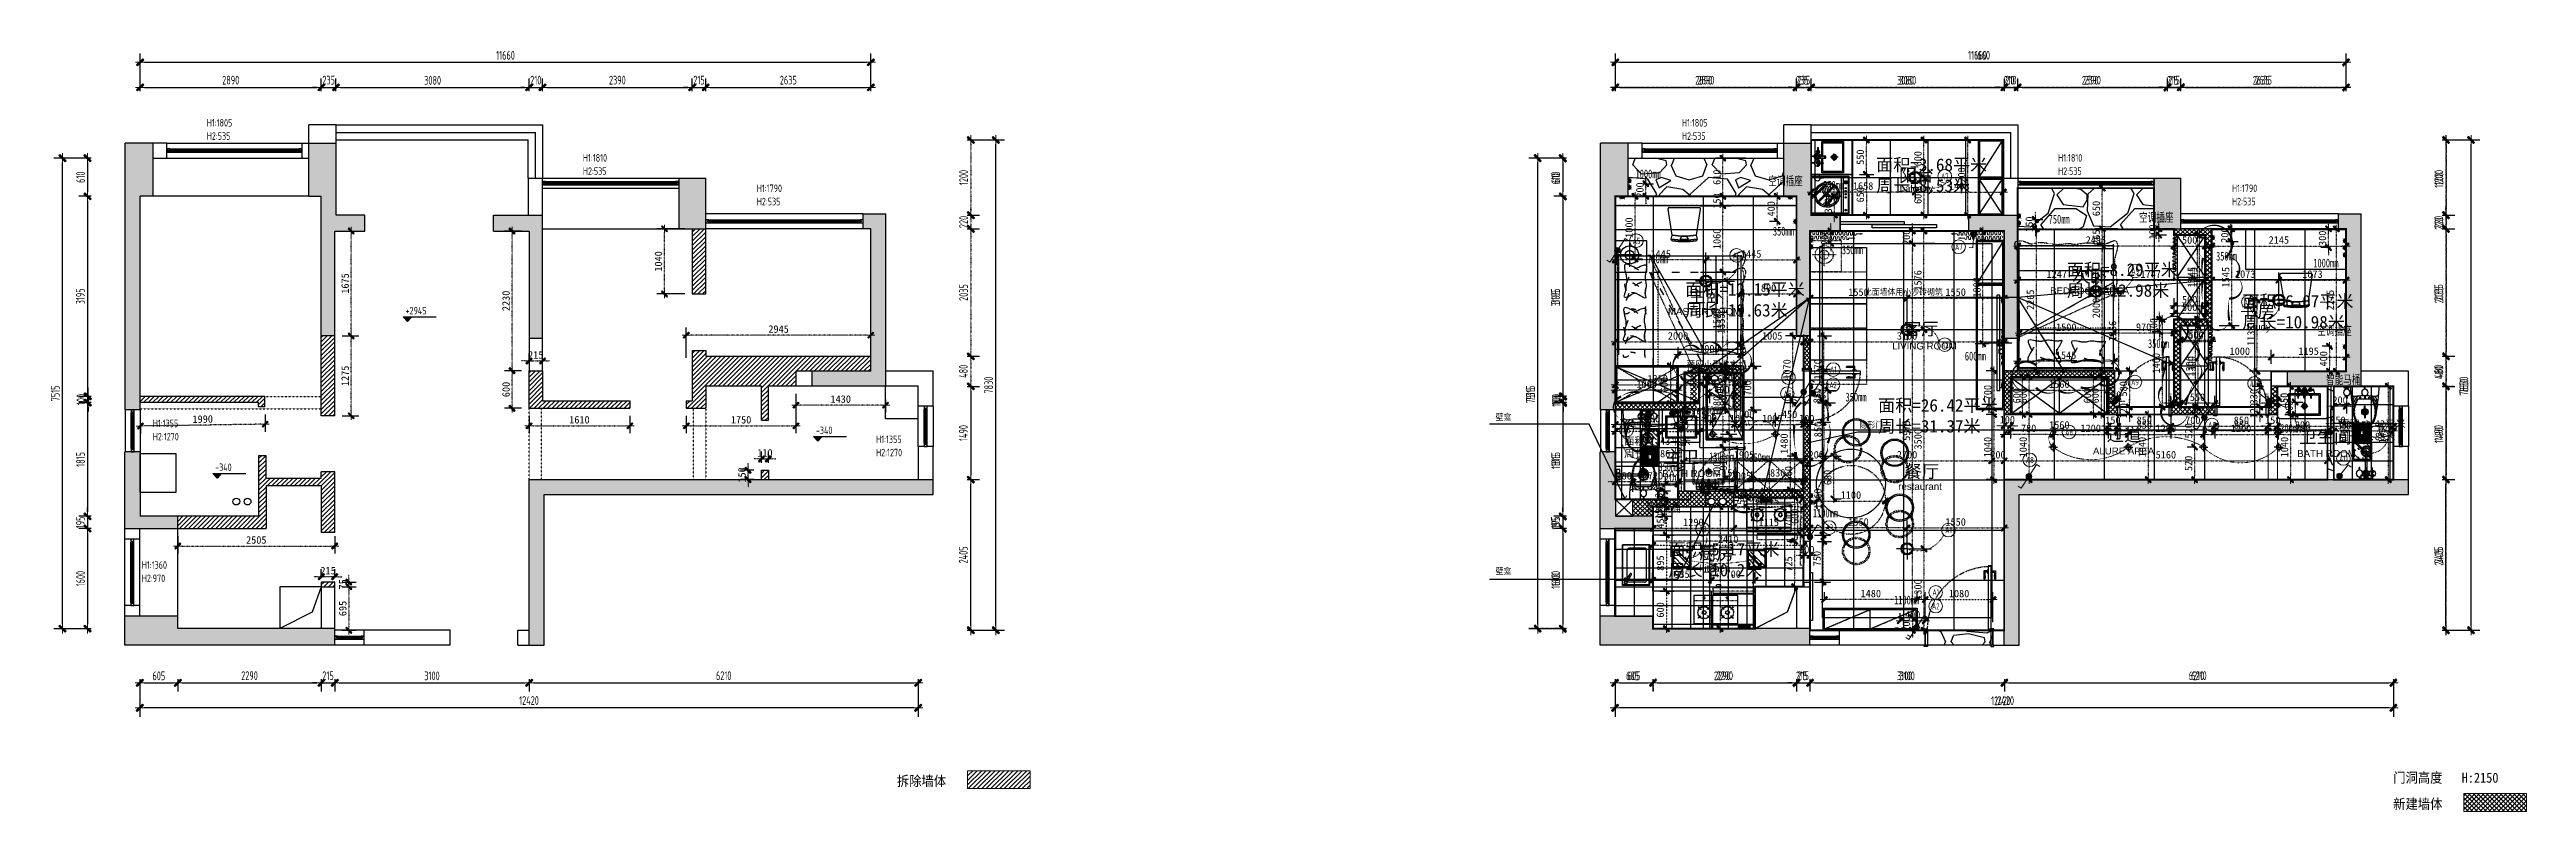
# Model space of a CAD drawing. Header units: millimetres. Extents: x -23568 to 99064, y -162914 to -58422.
# Drawn here: x -8864 to 30663, y -70590 to -58422 of the extents above; entities that cross this region are included whole.
import ezdxf
from ezdxf.enums import TextEntityAlignment as Align

# ---------------------------------------------------------------- set-up
doc = ezdxf.new("R2010")
doc.units = ezdxf.units.MM
doc.header["$LTSCALE"] = 0.01
for name, pattern in [('ACAD_ISO03W100', [30, 12, -18]), ('CENTER', [50.8, 31.75, -6.35, 6.35, -6.35]), ('CENTER-1', [10, 6.25, -1.25, 1.25, -1.25]), ('HIDDEN', [9.525, 6.35, -3.175]), ('HIDDEN2', [0.1875, 0.125, -0.0625])]:
    doc.linetypes.add(name, pattern=pattern)
for name, color, linetype in [('AREA', 1, 'Continuous'), ('A家私尺寸', 8, 'Continuous'), ('FC-【地面材质】', 250, 'Continuous'), ('FF-FURN【平面家具】', 51, 'Continuous'), ('FF-Win【窗】', 60, 'Continuous'), ('IFF-Furn', 51, 'Continuous'), ('L-原始标注', 1, 'Continuous'), ('LG-【灯具】', 22, 'Continuous'), ('LIGHT-【梁】', 2, 'Continuous'), ('M-【门】', 63, 'Continuous'), ('P13-文字说明', 51, 'Continuous'), ('RC-Dim【灯具尺寸】', 2, 'Continuous'), ('RC-FIN【天花造型】', 30, 'Continuous'), ('RC-FUN【家具参考线】', 250, 'ACAD_ISO03W100'), ('WALL-【原始墙体】', 6, 'Continuous'), ('X▲【插座定位】', 30, 'Continuous'), ('X▲【水路布置】', 30, 'Continuous'), ('图例表', 40, 'Continuous')]:
    doc.layers.add(name, color=color, linetype=linetype)
for name, color, linetype, lineweight in [('FF-Curtain【平面窗帘】', 8, 'Continuous', 0), ('FF-Dim【平面家具尺】', 44, 'Continuous', 0), ('Q◆【 拆除墙体填充】', 6, 'Continuous', 0), ('Q◆【 新建墙体填充】', 51, 'Continuous', 0), ('RC-Dim【天花尺寸】', 44, 'Continuous', 0), ('X▲【平面开关】', 31, 'Continuous', 0)]:
    doc.layers.add(name, color=color, linetype=linetype, lineweight=lineweight)
doc.styles.add('ar', font='arial.ttf')
doc.styles.add('Arial', font='arial.ttf')
doc.styles.add('CCD_DIM', font='ARCHS.SHX', dxfattribs={"width": 0.7})
doc.styles.add('中文字体', font='', dxfattribs={"width": 0.7})
doc.styles.add('宋体', font='')
doc.styles.add('幼圆', font='SIMYOU.TTF')
doc.styles.add('黑体', font='simhei.ttf')
doc.styles.get('中文字体').set_extended_font_data('SimSun')
doc.styles.get('宋体').set_extended_font_data('SimSun')
doc.linetypes.add('ZIGZAG', pattern='A,0.00254,-5.08,[131,ltypeshp.shx,S=5.08,R=0,X=-5.08,Y=0],-10.16,[131,ltypeshp.shx,S=5.08,R=180,X=5.08,Y=0],-5.08', length=20.32254)
doc.dimstyles.new('尺寸标注1：60', dxfattribs={"dimscale": 60, "dimtxt": 2, "dimasz": 1, "dimexe": 2, "dimexo": 2, "dimgap": 0.6, "dimtad": 1, "dimdec": 0, "dimdsep": 46, "dimtxsty": '宋体', "dimblk": 'WS-cj', "dimcen": 1, "dimclrd": 44, "dimclre": 44, "dimclrt": 2, "dimadec": 0, "dimazin": 2, "dimtfac": 1, "dimtdec": 4, "dimtix": 1, "dimtmove": 2, "dimatfit": 3, "dimldrblk": 'CCD_Leader_Arrow', "dimfxl": 0, "dimtolj": 1, "dimarcsym": 0})
doc.dimstyles.new('知乐家-尺寸1：60', dxfattribs={"dimscale": 60, "dimtxt": 2, "dimasz": 1, "dimexe": 2, "dimexo": 2, "dimgap": 0.6, "dimtad": 1, "dimdec": 0, "dimdsep": 46, "dimtxsty": '宋体', "dimblk": 'WS-cj', "dimcen": 1, "dimclrd": 44, "dimclre": 44, "dimclrt": 2, "dimadec": 0, "dimazin": 2, "dimtfac": 1, "dimtdec": 4, "dimtix": 1, "dimtmove": 2, "dimatfit": 3, "dimldrblk": 'CCD_Leader_Arrow', "dimfxl": 0, "dimtolj": 1, "dimarcsym": 0})
doc.dimstyles.new('鹿白1：70', dxfattribs={"dimscale": 70, "dimtxt": 2, "dimasz": 1, "dimexe": 2, "dimexo": 2, "dimgap": 0.6, "dimtad": 1, "dimdec": 0, "dimrnd": 5, "dimdsep": 46, "dimtxsty": 'CCD_DIM', "dimblk": 'WS-cj', "dimcen": 1, "dimclrd": 44, "dimclre": 44, "dimclrt": 2, "dimadec": 0, "dimazin": 2, "dimtfac": 1, "dimtdec": 0, "dimtix": 1, "dimtmove": 2, "dimatfit": 3, "dimldrblk": 'CCD_Leader_Arrow', "dimfxl": 0, "dimtolj": 1, "dimarcsym": 0})
pattern_1 = [(45, (-109705.44, 252150.03), (-35.9210245, 35.9210245), [])]
pattern_2 = [(228.012788, (-108791.04, 253420.03), (-10160, -11430), [170.8607, -16915.242]), (184.969741, (-108905.34, 253293.03), (15239.999994, 1270.000072), [293.2024, -29027.0244]), (132.510447, (-109197.44, 253267.63), (12700.000005, -13969.999995), [206.7408, -20467.3614]), (267.273689, (-109692.74, 252950.13), (1270.000003, 25400), [267.0023, -26433.2187]), (292.833654, (-109705.44, 252683.43), (-6350, 15240), [261.817, -25919.904]), (357.273689, (-109603.84, 252442.13), (-25400, 1270.000003), [267.0023, -26433.2187]), (37.69424, (-109337.14, 252429.43), (-16509.999999, -12700.000001), [353.097, -34956.5577]), (72.255328, (-109057.74, 252645.33), (8890.0000024, 27939.999999), [333.3598, -33002.6283]), (121.429566, (-108956.14, 252962.83), (-10160.000001, 16509.999999), [267.9065, -26522.773]), (175.23636, (-109095.84, 253191.43), (13970, -1270.000002), [305.8566, -14986.9685]), (222.397438, (-109400.64, 253216.83), (-15239.9999995, -13970.0000005), [395.539, -39158.3863]), (138.814075, (-108435.44, 252937.43), (-8890, 7620), [135.0023, -13365.283]), (171.469234, (-108537.04, 253026.33), (16510, -2539.999997), [256.841, -25427.3195]), (225, (-108791, 253064.4), (-2e-13, -1270), [179.6047, -1616.4466]), (203.19859, (-108879.94, 253216.83), (6350, 2540), [96.7207, -9575.311]), (291.80141, (-108968.84, 253178.73), (-1270, 3810), [136.783, -6702.3765]), (30.96376, (-108918.04, 253051.73), (3810, 2540), [222.16, -7183.149]), (161.56505, (-108727.54, 253166.03), (2540, -1270), [160.6436, -3855.449]), (16.38954, (-109705.44, 253178.73), (12700, 3810), [225.044, -22279.4133]), (70.346176, (-109489.54, 253242.23), (-5080, -13970), [188.7995, -18691.108]), (293.19859, (-108727.54, 253420.03), (-2540, 6350), [193.44, -9478.592]), (343.61046, (-108651.34, 253242.23), (-12700, 3809.999999), [225.044, -22279.4133]), (339.443955, (-109705.44, 252391.33), (-6350, 2540), [217.0176, -10633.867]), (294.77514, (-109502.24, 252315.13), (-6350.000008, 13969.999997), [181.836, -18001.7967]), (66.80141, (-108714.84, 252150.03), (2540, 6350), [193.44, -9478.592]), (17.354025, (-108638.64, 252327.83), (-16510, -5080.000001), [212.8914, -21076.188]), (69.443955, (-109337.14, 252150.03), (-2540, -6350), [108.509, -10742.376]), (101.30993, (-108791.04, 252150.03), (-1270, 5080), [64.7573, -6410.9975]), (165.96376, (-108803.74, 252213.53), (3810, -1270), [261.817, -4974.5273]), (186.009006, (-109057.74, 252277.03), (12700, 1270.000001), [242.6335, -24020.6824]), (303.69007, (-108918.04, 252937.43), (-1270, 2540), [183.162, -4395.888]), (353.157227, (-108816.44, 252785.03), (21590, -2539.999999), [319.7784, -31658.0045]), (60.945396, (-108498.94, 252746.93), (-5080, -8890), [130.754, -12944.696]), (90, (-108435.4, 252861.2), (-1270, 1270), [76.2, -1193.8]), (120.256437, (-109083.14, 252315.13), (5080, -8890), [176.4335, -17466.9704]), (48.012787, (-109172.04, 252467.53), (10160, 11430), [341.7214, -16744.381]), (0, (-108943.4, 252721.5), (1270, 1270), [330.2, -939.8]), (325.304846, (-108613.24, 252721.53), (12700.000005, -8889.999993), [200.8048, -19879.6584]), (254.054604, (-108448.14, 252607.23), (-1270, -5080), [184.9145, -9060.825]), (207.645975, (-108498.94, 252429.43), (-24130.000001, -12699.999998), [301.0725, -29806.232]), (175.426079, (-108765.64, 252289.73), (-16510, 1270), [318.5147, -31532.9232])]
pattern_3 = [(45, (-109705.44, 252150.03), (-35.9210245, 35.9210245), []), (135, (-109705.44, 252150.03), (-35.9210245, -35.9210245), [])]

msp = doc.modelspace()

# ---------------------------------------------------------------- texts
at = {"layer": 'AREA', "ltscale": 20, "attachment_point": 1, "style": '黑体'}
for s, insert, char_height in [('面积=3.68平米^J周长=8.53米', (20285.7, -60162.3), 200), ('面积=8.29平米^J周长=12.98米', (23328.7, -61836.2), 200), ('面积=12.15平米^J周长=19.63米', (17239.2, -62151.9), 200), ('面积=6.07平米^J周长=10.98米', (26130.7, -62341.7), 200), ('面积=26.42平米^J周长=31.37米', (20317.1, -64004), 200), ('面积=1.42平米^J周长=4.88米', (27671.8, -64340.3), 120), ('面积=1.43平米^J周长=4.86米', (16264.7, -64614.2), 120), ('面积=5.17平米^J周长=10.2米', (16970.4, -66302), 200)]:
    msp.add_mtext(s, dxfattribs=dict(at, insert=insert, char_height=char_height))
at = {"layer": 'L-原始标注', "color": 2, "style": 'CCD_DIM', "width": 0.8}
for s, p in [('H1:1805', (-6355.1, -59652.5, 0)), ('H1:1805', (17186.9, -59652.5, 0)), ('H2:535', (-6355.1, -59864.6, 0)), ('H2:535', (17186.9, -59864.6, 0)), ('H1:1810', (-352.6, -60212.5, 0)), ('H2:535', (-352.6, -60424.6, 0)), ('H1:1810', (23189.4, -60212.5, 0)), ('H2:535', (23189.4, -60424.6, 0)), ('H1:1790', (2422.4, -60697.5, 0)), ('H2:535', (2422.4, -60909.6, 0)), ('H1:1790', (25964.4, -60697.5, 0)), ('H2:535', (25964.4, -60909.6, 0)), ('+2945', (-3182.9, -62652.8, 0)), ('H1:1355', (-7216.8, -64453, 0)), ('H2:1270', (-7216.8, -64665.2, 0)), ('-340', (3365.6, -64564.2)), ('H1:1355', (4326.2, -64706.4, 0)), ('H2:1270', (4326.2, -64918.5, 0)), ('-340', (-6221.6, -65153.4)), ('H1:1360', (-7392.2, -66715.2, 0)), ('H2:970', (-7392.2, -66927.4, 0))]:
    msp.add_text(s, height=120, dxfattribs=at).set_placement(p)
at = {"layer": 'Q◆【 拆除墙体填充】', "color": 6, "style": '宋体', "width": 0.9}
msp.add_text('拆除墙体', height=160, dxfattribs=at).set_placement((4658.3, -70183))
at = {"layer": 'Q◆【 新建墙体填充】', "style": '宋体', "width": 0.9}
for s, p in [('此面墙体用小沙砖砌筑', (20089.1, -62343.5)), ('壁龛', (14211, -64340.6)), ('隐形门', (20019.4, -64464.4)), ('壁龛', (14211, -66800.1))]:
    msp.add_text(s, height=100, dxfattribs=at).set_placement(p)
at = {"layer": 'Q◆【 新建墙体填充】', "color": 6, "style": '宋体', "width": 0.9}
for s, p in [('门洞高度', (28537.1, -70131)), ('H:2150', (29629.2, -70131)), ('新建墙体', (28537.1, -70549.2))]:
    msp.add_text(s, height=160, dxfattribs=at).set_placement(p)
at = {"layer": 'X▲【平面开关】', "color": 2, "style": 'CCD_DIM', "width": 0.7}
for s, p in [('A7', (21381.3, -60499.7)), ('A5', (16461, -61528.6)), ('A5', (18059.3, -61763.5)), ('A7', (21603.3, -61625.2)), ('A9', (24420.8, -62011.1)), ('A10', (26227.5, -62507.8)), ('A2', (21382.3, -63188.8)), ('A4', (18887.9, -63716.8)), ('A1', (19602.5, -63582.4)), ('A5', (18869, -63971.9)), ('A2', (19598.4, -63830.3)), ('A9', (24416.1, -63785.5)), ('A10', (26326.2, -63808.7)), ('A6', (17266.5, -64301.9)), ('A4', (18226.1, -64442.3)), ('A8', (25645.9, -64472.6)), ('A6', (16303.9, -64550.2)), ('A8', (23364.7, -64584.6)), ('A11', (28417.2, -64548)), ('A8', (22739, -65028.6)), ('A11', (27744, -65007.1)), ('A3', (19539.4, -66105)), ('A3', (17516.9, -66131.6)), ('A1', (21440.9, -66145.7)), ('A1', (21236.7, -67141.4)), ('A2', (21236.7, -67364.1))]:
    msp.add_text(s, height=100.8, dxfattribs=at).set_placement(p, align=Align.CENTER)
at = {"layer": 'X▲【插座定位】', "color": 30, "ltscale": 0.5, "style": '中文字体', "width": 0.7}
for s, p in [('1000mm', (16446.2, -60479.3, 0)), ('空调插座', (18564.4, -60592.8, 0)), ('350mm', (19439.9, -60658.3, 0)), ('350mm', (18638.1, -61393.4, 0)), ('750mm', (23038.8, -61200.6, 0)), ('空调插座', (24482, -61173.2, 0)), ('350mm', (19738.9, -61690, 0)), ('350mm', (25710.5, -61791.2, 0)), ('750mm', (16632.7, -61835.2, 0)), ('1000mm', (27262.3, -61902.1, 0)), ('空调插座', (27324.5, -62981.8, 0)), ('350mm', (24623.7, -63188.3, 0)), ('预留小型洗衣机', (17259.5, -63540.6, 0)), ('600mm', (21701.3, -63387.5, 0)), ('智能马桶', (27466.6, -63765.6, 0)), ('350mm', (19797.1, -64042.2, 0)), ('350mm', (17498.3, -64255, 0)), ('1300mm', (26668.5, -64541.7, 0)), ('350mm', (27654.9, -64488, 0)), ('350mm', (16812.2, -65155.5, 0)), ('1300mm', (17620.2, -64995.7, 0)), ('350mm', (18259.9, -65008.6, 0)), ('扫地机器人', (17970.1, -65630, 0)), ('智能马桶', (16619.6, -65803.6, 0)), ('1100mm', (19276.4, -65893.8, 0)), ('1100mm', (20571.4, -67282.9, 0))]:
    msp.add_text(s, height=140, dxfattribs=at).set_placement(p)

# ---------------------------------------------------------------- blocks, each defined once
blk = doc.blocks.new('8686')
at = {"layer": 'RC-FUN【家具参考线】'}
h = blk.add_hatch(color=250, dxfattribs=at)
h.dxf.hatch_style = 1
h.paths.add_polyline_path([(125830, -330743), (125585, -330743), (125585, -331968), (126430, -331968), (126430, -331773), (125830, -331773)])
h.paths.add_polyline_path([(126035, -325813), (125590, -325813), (125590, -330073), (125830, -330073), (125830, -329858), (125830, -326663), (126035, -326663)])
h = blk.add_hatch(color=250, dxfattribs=at)
h.dxf.hatch_style = 1
h.paths.add_polyline_path([(128955, -325813), (128520, -325813), (128520, -326663), (128720, -326663), (128720, -328893), (128935, -328893), (128935, -327218), (129415, -327218), (129415, -326963), (128955, -326963)])
h = blk.add_hatch(color=250, dxfattribs=at)
h.dxf.hatch_style = 1
h.paths.add_polyline_path([(132250, -326963), (131470, -326963), (131470, -327218), (132035, -327218), (132035, -328928), (132250, -328928)])
h.paths.add_polyline_path([(134855, -326373), (134425, -326373), (134425, -327183), (134855, -327183)])
h = blk.add_hatch(color=250, dxfattribs=at)
h.dxf.hatch_style = 1
h.paths.add_polyline_path([(137730, -326943), (137370, -326943), (137370, -327183), (137490, -327183), (137490, -329458), (136550, -329458), (136550, -329698), (137730, -329698)])
h = blk.add_hatch(color=250, dxfattribs=at)
h.dxf.hatch_style = 1
h.paths.add_polyline_path([(138485, -331188), (132035, -331188), (132035, -333833), (132275, -333833), (132275, -331428), (138485, -331428)])
h = blk.add_hatch(color=250, dxfattribs=at)
h.dxf.hatch_style = 1
h.paths.add_polyline_path([(128935, -333568), (126430, -333568), (126430, -333368), (125585, -333368), (125585, -333833), (128935, -333833)])
at = {"layer": 'RC-FUN【家具参考线】', "color": 250}
for p, q in [((128520, -325813), (128520, -325523)), ((128955, -325523), (128520, -325523)), ((128955, -325523), (132250, -325523)), ((128955, -326963), (128955, -325523)), ((128955, -325643), (132140, -325643)), ((132140, -326373), (132140, -325643)), ((132250, -325523), (132250, -326373)), ((125590, -330073), (125590, -325813)), ((126255, -325813), (125590, -325813)), ((126035, -326663), (126035, -325813)), ((126035, -326053), (126255, -326053)), ((126255, -326053), (126255, -325813)), ((126255, -325813), (128415, -325813)), ((126305, -325908), (126255, -325908)), ((126255, -325908), (126255, -325958)), ((126255, -325958), (126305, -325958)), ((126255, -326053), (128415, -326053)), ((126302, -325911), (126258, -325911)), ((126258, -325911), (126258, -325955)), ((126258, -325955), (126302, -325955)), ((126287, -325941), (126287, -325925)), ((126287, -325925), (126302, -325925)), ((126302, -325941), (126287, -325941)), ((126290, -325938), (126290, -325928)), ((126290, -325928), (126305, -325928)), ((126305, -325938), (126290, -325938)), ((126302, -325925), (126302, -325911)), ((126302, -325955), (126302, -325941)), ((126305, -325928), (126305, -325908)), ((126305, -325908), (128365, -325908)), ((126305, -325928), (128365, -325928)), ((126305, -325958), (126305, -325938)), ((126305, -325938), (128365, -325938)), ((126305, -325958), (128365, -325958)), ((128415, -325908), (128365, -325908)), ((128365, -325908), (128365, -325928)), ((128365, -325928), (128380, -325928)), ((128380, -325938), (128365, -325938)), ((128365, -325938), (128365, -325958)), ((128365, -325958), (128415, -325958)), ((128412, -325911), (128368, -325911)), ((128368, -325911), (128368, -325925)), ((128368, -325925), (128383, -325925)), ((128383, -325941), (128368, -325941)), ((128368, -325941), (128368, -325955)), ((128368, -325955), (128412, -325955)), ((128380, -325928), (128380, -325938)), ((128383, -325925), (128383, -325941)), ((128412, -325955), (128412, -325911)), ((128415, -326053), (128415, -325813)), ((128415, -325813), (128955, -325813)), ((128415, -325958), (128415, -325908)), ((128415, -326053), (128520, -326053)), ((128520, -326663), (128520, -325813)), ((128955, -325763), (132020, -325763)), ((128955, -325763), (129605, -325763)), ((128955, -326313), (128955, -325763)), ((129186, -326025), (129051, -326025)), ((129051, -326025), (129051, -326053)), ((129051, -326053), (129186, -326053)), ((129057, -325889), (129057, -325958)), ((129069, -325889), (129057, -325889)), ((129057, -325958), (129069, -325958)), ((129069, -325958), (129069, -325889)), ((129122, -326025), (129122, -325788)), ((129122, -325788), (129472, -325788)), ((129122, -326288), (129122, -326053)), ((129142, -326025), (129142, -325808)), ((129142, -325808), (129452, -325808)), ((129142, -326268), (129142, -326053)), ((129186, -326053), (129186, -326025)), ((129452, -325808), (129452, -326268)), ((129472, -325788), (129472, -326288)), ((129605, -325763), (129605, -326313)), ((132020, -325763), (131620, -325763)), ((131620, -325763), (131620, -326373)), ((132000, -325783), (131640, -325783)), ((131640, -325783), (131640, -326353)), ((131640, -326353), (132000, -325783)), ((132000, -326353), (132000, -325783)), ((132020, -326363), (132020, -325763)), ((132020, -326373), (132020, -325763)), ((128955, -326313), (129605, -326313)), ((128955, -326963), (128955, -326313)), ((129605, -326313), (128955, -326313)), ((128955, -326942), (128955, -326343)), ((128955, -326343), (129555, -326343)), ((128964, -326932), (128964, -326352)), ((128964, -326352), (129544, -326352)), ((129033, -326644), (129212, -326464)), ((129033, -326630), (129198, -326465)), ((129034, -326615), (129183, -326466)), ((129057, -326187), (129057, -326118)), ((129057, -326118), (129069, -326118)), ((129069, -326187), (129057, -326187)), ((129065, -326740), (129308, -326497)), ((129069, -326118), (129069, -326187)), ((129472, -326288), (129122, -326288)), ((129452, -326268), (129142, -326268)), ((129440, -326932), (129440, -326352)), ((129469, -326932), (129469, -326352)), ((129487, -326418), (129497, -326418)), ((129487, -326428), (129487, -326418)), ((129497, -326428), (129487, -326428)), ((129487, -326430), (129497, -326430)), ((129487, -326440), (129487, -326430)), ((129497, -326440), (129487, -326440)), ((129487, -326443), (129497, -326443)), ((129487, -326453), (129487, -326443)), ((129497, -326453), (129487, -326453)), ((129487, -326457), (129497, -326457)), ((129487, -326467), (129487, -326457)), ((129497, -326467), (129487, -326467)), ((129497, -326418), (129497, -326428)), ((129497, -326430), (129497, -326440)), ((129497, -326443), (129497, -326453)), ((129497, -326457), (129497, -326467)), ((129501, -326418), (129510, -326418)), ((129501, -326428), (129501, -326418)), ((129510, -326428), (129501, -326428)), ((129501, -326430), (129510, -326430)), ((129501, -326440), (129501, -326430)), ((129510, -326440), (129501, -326440)), ((129501, -326443), (129510, -326443)), ((129501, -326453), (129501, -326443)), ((129510, -326453), (129501, -326453)), ((129501, -326457), (129510, -326457)), ((129501, -326467), (129501, -326457)), ((129510, -326467), (129501, -326467)), ((129510, -326418), (129510, -326428)), ((129510, -326430), (129510, -326440)), ((129510, -326443), (129510, -326453)), ((129510, -326457), (129510, -326467)), ((129515, -326418), (129524, -326418)), ((129515, -326428), (129515, -326418)), ((129524, -326428), (129515, -326428)), ((129515, -326430), (129524, -326430)), ((129515, -326440), (129515, -326430)), ((129524, -326440), (129515, -326440)), ((129515, -326443), (129524, -326443)), ((129515, -326453), (129515, -326443)), ((129524, -326453), (129515, -326453)), ((129515, -326457), (129524, -326457)), ((129515, -326467), (129515, -326457)), ((129524, -326467), (129515, -326467)), ((129524, -326418), (129524, -326428)), ((129524, -326430), (129524, -326440)), ((129524, -326443), (129524, -326453)), ((129524, -326457), (129524, -326467)), ((129544, -326352), (129544, -326932)), ((129555, -326343), (129555, -326942)), ((129605, -326313), (129605, -326963)), ((132020, -326373), (131620, -326373)), ((131620, -326373), (131620, -326963)), ((131620, -326373), (132020, -326373)), ((131640, -326353), (132000, -326353)), ((132000, -326393), (131640, -326393)), ((131640, -326393), (131640, -326943)), ((131640, -326943), (132000, -326393)), ((132000, -326943), (131640, -326393)), ((132000, -326943), (132000, -326393)), ((132020, -326373), (132250, -326373)), ((132020, -326373), (132020, -326963)), ((132020, -326963), (132020, -326373)), ((132250, -326373), (134425, -326373)), ((132250, -326373), (132250, -329448)), ((132300, -326428), (132250, -326428)), ((132250, -326428), (132250, -326478)), ((132250, -326478), (132300, -326478)), ((132297, -326431), (132253, -326431)), ((132253, -326431), (132253, -326475)), ((132253, -326475), (132297, -326475)), ((132282, -326461), (132282, -326445)), ((132282, -326445), (132297, -326445)), ((132297, -326461), (132282, -326461)), ((132285, -326458), (132285, -326448)), ((132285, -326448), (132300, -326448)), ((132300, -326458), (132285, -326458)), ((132297, -326445), (132297, -326431)), ((132297, -326475), (132297, -326461)), ((132300, -326448), (132300, -326428)), ((132300, -326428), (134375, -326428)), ((132300, -326448), (134375, -326448)), ((132300, -326478), (132300, -326458)), ((132300, -326458), (134375, -326458)), ((132300, -326478), (134375, -326478)), ((134425, -326428), (134375, -326428)), ((134375, -326428), (134375, -326448)), ((134375, -326448), (134390, -326448)), ((134390, -326458), (134375, -326458)), ((134375, -326458), (134375, -326478)), ((134375, -326478), (134425, -326478)), ((134422, -326431), (134378, -326431)), ((134378, -326431), (134378, -326445)), ((134378, -326445), (134393, -326445)), ((134393, -326461), (134378, -326461)), ((134378, -326461), (134378, -326475)), ((134378, -326475), (134422, -326475)), ((134390, -326448), (134390, -326458)), ((134393, -326445), (134393, -326461)), ((134422, -326475), (134422, -326431)), ((134425, -326373), (134425, -327183)), ((134425, -326373), (134855, -326373)), ((134425, -326478), (134425, -326428)), ((134855, -327183), (134855, -326373)), ((125830, -329858), (125830, -326663)), ((126035, -326663), (125830, -326663)), ((128720, -326813), (125830, -326813)), ((128520, -326663), (126035, -326663)), ((128520, -326663), (128720, -326663)), ((128720, -328893), (128720, -326663)), ((129071, -326748), (129316, -326503)), ((129077, -326755), (129324, -326509)), ((129165, -326808), (129376, -326596)), ((129176, -326810), (129379, -326608)), ((129188, -326812), (129380, -326619)), ((129495, -326874), (129505, -326874)), ((129495, -326884), (129495, -326874)), ((129505, -326884), (129495, -326884)), ((129495, -326888), (129505, -326888)), ((129495, -326898), (129495, -326888)), ((129505, -326874), (129505, -326884)), ((129505, -326888), (129505, -326898)), ((129508, -326874), (129518, -326874)), ((129508, -326884), (129508, -326874)), ((129518, -326884), (129508, -326884)), ((129508, -326888), (129518, -326888)), ((129508, -326898), (129508, -326888)), ((129518, -326874), (129518, -326884)), ((129518, -326888), (129518, -326898)), ((132250, -326533), (134425, -326533)), ((128935, -329913), (128935, -327218)), ((128935, -327218), (129415, -327218)), ((129555, -326942), (128955, -326942)), ((129415, -326963), (128955, -326963)), ((129605, -326963), (128955, -326963)), ((129544, -326932), (128964, -326932)), ((129415, -327218), (129415, -326963)), ((131470, -326963), (129415, -326963)), ((129415, -326963), (129415, -327218)), ((129415, -327066), (130440, -327066)), ((129415, -327116), (129415, -327066)), ((130440, -327116), (129415, -327116)), ((129415, -327218), (131470, -327218)), ((129505, -326898), (129495, -326898)), ((129518, -326898), (129508, -326898)), ((129927, -327116), (130952, -327116)), ((129927, -327166), (129927, -327116)), ((130952, -327166), (129927, -327166)), ((130440, -327066), (130440, -327116)), ((130952, -327116), (130952, -327166)), ((131470, -327218), (131470, -326963)), ((131470, -326963), (132250, -326963)), ((131470, -327218), (131470, -326963)), ((131470, -327218), (132035, -327218)), ((131620, -326963), (132020, -326963)), ((131640, -326943), (132000, -326943)), ((132035, -330148), (132035, -327218)), ((132250, -327183), (134425, -327183)), ((134425, -327183), (134855, -327183)), ((134745, -327283), (134745, -327183)), ((134745, -327283), (135245, -327283)), ((134768, -327291), (134758, -327291)), ((134795, -327183), (135345, -327183)), ((135245, -327283), (134795, -327283)), ((134795, -327283), (134795, -328628)), ((134795, -327956), (135245, -327283)), ((135245, -327956), (134795, -327283)), ((137370, -326943), (134855, -326943)), ((134905, -327038), (134855, -327038)), ((134855, -327038), (134855, -327088)), ((134855, -327088), (134905, -327088)), ((137370, -327183), (134855, -327183)), ((134902, -327041), (134858, -327041)), ((134858, -327041), (134858, -327085)), ((134858, -327085), (134902, -327085)), ((134887, -327071), (134887, -327055)), ((134887, -327055), (134902, -327055)), ((134902, -327071), (134887, -327071)), ((134890, -327068), (134890, -327058)), ((134890, -327058), (134905, -327058)), ((134905, -327068), (134890, -327068)), ((134902, -327055), (134902, -327041)), ((134902, -327085), (134902, -327071)), ((134905, -327058), (134905, -327038)), ((134905, -327038), (137320, -327038)), ((134905, -327058), (137320, -327058)), ((134905, -327088), (134905, -327068)), ((134905, -327068), (137320, -327068)), ((134905, -327088), (137320, -327088)), ((135245, -328628), (135245, -327283)), ((135245, -328628), (135245, -327283)), ((135345, -327283), (135345, -327183)), ((135345, -328728), (135345, -327283)), ((135890, -327833), (135890, -327183)), ((135890, -327183), (137490, -327183)), ((137370, -327038), (137320, -327038)), ((137320, -327038), (137320, -327058)), ((137320, -327058), (137335, -327058)), ((137335, -327068), (137320, -327068)), ((137320, -327068), (137320, -327088)), ((137320, -327088), (137370, -327088)), ((137367, -327041), (137323, -327041)), ((137323, -327041), (137323, -327055)), ((137323, -327055), (137338, -327055)), ((137338, -327071), (137323, -327071)), ((137323, -327071), (137323, -327085)), ((137323, -327085), (137367, -327085)), ((137335, -327058), (137335, -327068)), ((137338, -327055), (137338, -327071)), ((137367, -327085), (137367, -327041)), ((137370, -327183), (137370, -326943)), ((137370, -326943), (137730, -326943)), ((137370, -327088), (137370, -327038)), ((137490, -327183), (137370, -327183)), ((137490, -329458), (137490, -327183)), ((137490, -327183), (137490, -327833)), ((137730, -329698), (137730, -326943)), ((126330, -327373), (125830, -327373)), ((125830, -327373), (125830, -327873)), ((126248, -327600), (125865, -327600)), ((126056, -327409), (126056, -327791)), ((126330, -327873), (126330, -327373)), ((128935, -327868), (128935, -327368)), ((128935, -327368), (129435, -327368)), ((128970, -327595), (129353, -327595)), ((129161, -327786), (129161, -327403)), ((129435, -327368), (129435, -327868)), ((132035, -327368), (131585, -327368)), ((131585, -327368), (131585, -328068)), ((132015, -327388), (131605, -327388)), ((131605, -327388), (131605, -328048)), ((132015, -327388), (131605, -328048)), ((132015, -328048), (132015, -327388)), ((132035, -328068), (132035, -327368)), ((134742, -327681), (134762, -327681)), ((134753, -327591), (134743, -327591)), ((134743, -327621), (134763, -327621)), ((134763, -327651), (134743, -327651)), ((134764, -327531), (134744, -327531)), ((134744, -327561), (134764, -327561)), ((134745, -327441), (134765, -327441)), ((134765, -327471), (134745, -327471)), ((134745, -327501), (134765, -327501)), ((134746, -327381), (134766, -327381)), ((134766, -327411), (134746, -327411)), ((134747, -327321), (134767, -327321)), ((134767, -327351), (134747, -327351)), ((134763, -327591), (134753, -327591)), ((125830, -327873), (126330, -327873)), ((128935, -328768), (128935, -327868)), ((128935, -327868), (129835, -327868)), ((129435, -327868), (128935, -327868)), ((128935, -328768), (128935, -327868)), ((128935, -327868), (129085, -327868)), ((129085, -327868), (129085, -328768)), ((129835, -327868), (129835, -328768)), ((131585, -328068), (131585, -330068)), ((132035, -328068), (131585, -328068)), ((131585, -328068), (132035, -328068)), ((131605, -328048), (132015, -328048)), ((132035, -330068), (132035, -328068)), ((134749, -327891), (134739, -327891)), ((134748, -327991), (134739, -327964)), ((134739, -327964), (134748, -327964)), ((134760, -327831), (134740, -327831)), ((134740, -327861), (134760, -327861)), ((134741, -327741), (134761, -327741)), ((134761, -327771), (134741, -327771)), ((134741, -327801), (134761, -327801)), ((134762, -327711), (134742, -327711)), ((134748, -327964), (134749, -327891)), ((134748, -327964), (134757, -327964)), ((134757, -327964), (134748, -327991)), ((134795, -327956), (135245, -327956)), ((135245, -328628), (134795, -327956)), ((134795, -328628), (135245, -327956)), ((137490, -327833), (135890, -327833)), ((131605, -328088), (131605, -330048)), ((132015, -328088), (131605, -328088)), ((132015, -330048), (132015, -328088)), ((128935, -329668), (128935, -328768)), ((128935, -328768), (129835, -328768)), ((129835, -328768), (128935, -328768)), ((128935, -329668), (128935, -328768)), ((128935, -328768), (129085, -328768)), ((129085, -328768), (128935, -328768)), ((129085, -328768), (129085, -329668)), ((129835, -328768), (129835, -329668)), ((134745, -330028), (134745, -328628)), ((135245, -328628), (134745, -328628)), ((134795, -328628), (135245, -328628)), ((134845, -330028), (134845, -328728)), ((135345, -328728), (134845, -328728)), ((135295, -328728), (134845, -328728)), ((134845, -328728), (134845, -330028)), ((135295, -328728), (134845, -329378)), ((134845, -328728), (135295, -329378)), ((135295, -330028), (135295, -328728)), ((135343, -328871), (135323, -328871)), ((135344, -328811), (135324, -328811)), ((135324, -328841), (135344, -328841)), ((135325, -328781), (135345, -328781)), ((135345, -328751), (135335, -328751)), ((128935, -328893), (128720, -328893)), ((128835, -329963), (128835, -328893)), ((132035, -328928), (132250, -328928)), ((135318, -329261), (135338, -329261)), ((135339, -329171), (135319, -329171)), ((135319, -329201), (135339, -329201)), ((135339, -329231), (135319, -329231)), ((135340, -329111), (135320, -329111)), ((135320, -329141), (135340, -329141)), ((135321, -329021), (135341, -329021)), ((135331, -329051), (135321, -329051)), ((135321, -329081), (135341, -329081)), ((135322, -328961), (135342, -328961)), ((135342, -328991), (135322, -328991)), ((135323, -328901), (135343, -328901)), ((135343, -328931), (135323, -328931)), ((135341, -329051), (135331, -329051)), ((126830, -329373), (125830, -329373)), ((125830, -329373), (125830, -329973)), ((126810, -329393), (125850, -329393)), ((125850, -329393), (125850, -329953)), ((125850, -329953), (126810, -329393)), ((126810, -329953), (125850, -329393)), ((126810, -329953), (126810, -329393)), ((126830, -329973), (126830, -329373)), ((126830, -329373), (127830, -329373)), ((126830, -329973), (126830, -329373)), ((126930, -329973), (126930, -329473)), ((126930, -329473), (127730, -329473)), ((127730, -329473), (126930, -329473)), ((126930, -329473), (126930, -330073)), ((127710, -329493), (126950, -329493)), ((126950, -329493), (126950, -330053)), ((126950, -330053), (127710, -329493)), ((127710, -330053), (126950, -329493)), ((127710, -330053), (127710, -329493)), ((127710, -329493), (127710, -330053)), ((127730, -330073), (127730, -329473)), ((127730, -330073), (127730, -329473)), ((127830, -330073), (127830, -329373)), ((132035, -329448), (133795, -329448)), ((132135, -330148), (132135, -329548)), ((132135, -329548), (133695, -329548)), ((133695, -329548), (132135, -329548)), ((132135, -329548), (132135, -330148)), ((133675, -329568), (132155, -329568)), ((132155, -329568), (132155, -330128)), ((132155, -330128), (132915, -329568)), ((132155, -329568), (132915, -330128)), ((132915, -330128), (132915, -329568)), ((132915, -329568), (133675, -330128)), ((132915, -330128), (133675, -329568)), ((133675, -330128), (133675, -329568)), ((133695, -329548), (133695, -330148)), ((133695, -330148), (133695, -329548)), ((133795, -329448), (133795, -330028)), ((135295, -329378), (134845, -329378)), ((134845, -329378), (135295, -330028)), ((135295, -329378), (134845, -330028)), ((135317, -329321), (135337, -329321)), ((135327, -329351), (135317, -329351)), ((135326, -329451), (135317, -329424)), ((135317, -329424), (135326, -329424)), ((135338, -329291), (135318, -329291)), ((135326, -329424), (135327, -329351)), ((135326, -329424), (135335, -329424)), ((135335, -329424), (135326, -329451)), ((136550, -329458), (136295, -329458)), ((136295, -329458), (136295, -330028)), ((137490, -329458), (136550, -329458)), ((136550, -329458), (136550, -329698)), ((138485, -329458), (137730, -329458)), ((138485, -330013), (138485, -329458)), ((125830, -330073), (125830, -329858)), ((125830, -329973), (126830, -329973)), ((125830, -329973), (126830, -329973)), ((125850, -329953), (126810, -329953)), ((126930, -330073), (126930, -329973)), ((126950, -330053), (127710, -330053)), ((128835, -329963), (128935, -329963)), ((129835, -329668), (128935, -329668)), ((129085, -329668), (128935, -329668)), ((128935, -329963), (128935, -329913)), ((131605, -330048), (132015, -330048)), ((133845, -330028), (133795, -330028)), ((133845, -330028), (133845, -330148)), ((134695, -330028), (134745, -330028)), ((134695, -330028), (134695, -330148)), ((134845, -330028), (135395, -330028)), ((134845, -330028), (135295, -330028)), ((135395, -330028), (135395, -330148)), ((136245, -330028), (136295, -330028)), ((136245, -330028), (136245, -330148)), ((136395, -329698), (136295, -329698)), ((136550, -329698), (136395, -329698)), ((136395, -330168), (136395, -329698)), ((136395, -329698), (137195, -329698)), ((136395, -329698), (136395, -330148)), ((138245, -329698), (136550, -329698)), ((136577, -330164), (136577, -329814)), ((136577, -329814), (136812, -329814)), ((136597, -330144), (136597, -329834)), ((136597, -329834), (136812, -329834)), ((136679, -329748), (136747, -329748)), ((136679, -329760), (136679, -329748)), ((136747, -329760), (136679, -329760)), ((136747, -329748), (136747, -329760)), ((136840, -329742), (136812, -329742)), ((136812, -329742), (136812, -329877)), ((136812, -329877), (136840, -329877)), ((136840, -329877), (136840, -329742)), ((136840, -329814), (137077, -329814)), ((136840, -329834), (137057, -329834)), ((136977, -329748), (136908, -329748)), ((136908, -329748), (136908, -329760)), ((136908, -329760), (136977, -329760)), ((136977, -329760), (136977, -329748)), ((137057, -329834), (137057, -330144)), ((137077, -329814), (137077, -330164)), ((137195, -329698), (137195, -331188)), ((137195, -329698), (137195, -330218)), ((137205, -330443), (137205, -329698)), ((137205, -329698), (137245, -329698)), ((137245, -329698), (137245, -330443)), ((137295, -329698), (137295, -331188)), ((137705, -329880), (137704, -329899)), ((137728, -329899), (137728, -329880)), ((137851, -329899), (137851, -329880)), ((137873, -329880), (137875, -329899)), ((138245, -330013), (138245, -329698)), ((138485, -330013), (138245, -330013)), ((138245, -330658), (138245, -330013)), ((138340, -330013), (138340, -330063)), ((138390, -330013), (138340, -330013)), ((138343, -330016), (138343, -330060)), ((138387, -330016), (138343, -330016)), ((138357, -330060), (138357, -330045)), ((138357, -330045), (138373, -330045)), ((138360, -330063), (138360, -330048)), ((138360, -330048), (138370, -330048)), ((138370, -330048), (138370, -330063)), ((138373, -330045), (138373, -330060)), ((138387, -330060), (138387, -330016)), ((138390, -330063), (138390, -330013)), ((138485, -330013), (138485, -330658)), ((125830, -330073), (125590, -330073)), ((125590, -330073), (125590, -330743)), ((125685, -330073), (125685, -330123)), ((125735, -330073), (125685, -330073)), ((125685, -330123), (125705, -330123)), ((125685, -330693), (125685, -330123)), ((125688, -330076), (125688, -330120)), ((125732, -330076), (125688, -330076)), ((125688, -330120), (125702, -330120)), ((125702, -330120), (125702, -330105)), ((125702, -330105), (125718, -330105)), ((125705, -330123), (125705, -330108)), ((125705, -330108), (125715, -330108)), ((125705, -330693), (125705, -330123)), ((125715, -330108), (125715, -330123)), ((125715, -330123), (125735, -330123)), ((125715, -330693), (125715, -330123)), ((125718, -330105), (125718, -330120)), ((125718, -330120), (125732, -330120)), ((125732, -330120), (125732, -330076)), ((125735, -330123), (125735, -330073)), ((125735, -330693), (125735, -330123)), ((125830, -330073), (125830, -330743)), ((125830, -330073), (126930, -330073)), ((126348, -330518, 0), (126348, -330428, 0)), ((126830, -330073), (126830, -331373)), ((126880, -330386), (126920, -330386)), ((126880, -331036), (126880, -330386)), ((126920, -330386), (126920, -331036)), ((126930, -330073), (126930, -331373)), ((126930, -330073), (127730, -330073)), ((127730, -330073), (127830, -330073)), ((131585, -330068), (132035, -330068)), ((132035, -330148), (132135, -330148)), ((132135, -330148), (133695, -330148)), ((132155, -330128), (133675, -330128)), ((133695, -330148), (133845, -330148)), ((134695, -330148), (135395, -330148)), ((136245, -330148), (136395, -330148)), ((137195, -330218), (136445, -330218)), ((137077, -330164), (136577, -330164)), ((137057, -330144), (136597, -330144)), ((137245, -330443), (137205, -330443)), ((137245, -330816), (137245, -330071)), ((137245, -330071), (137285, -330071)), ((137285, -330071), (137285, -330816)), ((138340, -330063), (138360, -330063)), ((138340, -330608), (138340, -330063)), ((138343, -330060), (138357, -330060)), ((138360, -330608), (138360, -330063)), ((138370, -330063), (138390, -330063)), ((138370, -330608), (138370, -330063)), ((138373, -330060), (138387, -330060)), ((138390, -330608), (138390, -330063)), ((125585, -332138), (125585, -330743)), ((125830, -330743), (125585, -330743)), ((125705, -330693), (125685, -330693)), ((125685, -330693), (125685, -330743)), ((125685, -330743), (125735, -330743)), ((125702, -330696), (125688, -330696)), ((125688, -330696), (125688, -330740)), ((125688, -330740), (125732, -330740)), ((125702, -330711), (125702, -330696)), ((125718, -330711), (125702, -330711)), ((125705, -330708), (125705, -330693)), ((125715, -330708), (125705, -330708)), ((125735, -330693), (125715, -330693)), ((125715, -330693), (125715, -330708)), ((125732, -330696), (125718, -330696)), ((125718, -330696), (125718, -330711)), ((125732, -330740), (125732, -330696)), ((125735, -330743), (125735, -330693)), ((125830, -330743), (125830, -331773)), ((126343, -330523, 0), (126253, -330523, 0)), ((126346, -330523, 0), (126351, -330523, 0)), ((126348, -330526, 0), (126348, -330521, 0)), ((126348, -330528, 0), (126348, -330618, 0)), ((126353, -330523, 0), (126443, -330523, 0)), ((126840, -330723), (126880, -330723)), ((126840, -331373), (126840, -330723)), ((126880, -330723), (126880, -331373)), ((128835, -331373), (128835, -330813)), ((128835, -330813), (128935, -330813)), ((128935, -330923), (128935, -330813)), ((137285, -330816), (137245, -330816)), ((137808, -330738), (137718, -330738)), ((137816, -330738), (137811, -330738)), ((137813, -330733), (137813, -330643)), ((137813, -330736), (137813, -330741)), ((137813, -330743), (137813, -330833)), ((137818, -330738), (137908, -330738)), ((138485, -330658), (138245, -330658)), ((138245, -330658), (138245, -331188)), ((138360, -330608), (138340, -330608)), ((138340, -330608), (138340, -330658)), ((138340, -330658), (138390, -330658)), ((138357, -330611), (138343, -330611)), ((138343, -330611), (138343, -330655)), ((138343, -330655), (138387, -330655)), ((138357, -330626), (138357, -330611)), ((138373, -330626), (138357, -330626)), ((138360, -330623), (138360, -330608)), ((138370, -330623), (138360, -330623)), ((138390, -330608), (138370, -330608)), ((138370, -330608), (138370, -330623)), ((138387, -330611), (138373, -330611)), ((138373, -330611), (138373, -330626)), ((138387, -330655), (138387, -330611)), ((138390, -330658), (138390, -330608)), ((138485, -331428), (138485, -330658)), ((126920, -331036), (126880, -331036)), ((126930, -331373), (126930, -330853)), ((126930, -330853), (127730, -330853)), ((127567, -330908), (127067, -330908)), ((127067, -330908), (127067, -331258)), ((127547, -330928), (127087, -330928)), ((127087, -330928), (127087, -331238)), ((127087, -331238), (127303, -331238)), ((127303, -331329), (127303, -331195)), ((127303, -331195), (127331, -331195)), ((127331, -331195), (127331, -331329)), ((127331, -331238), (127547, -331238)), ((127547, -331238), (127547, -330928)), ((127567, -331258), (127567, -330908)), ((127730, -330853), (127730, -331373)), ((127730, -330853), (128835, -330853)), ((127730, -331373), (127730, -330853)), ((127750, -330873), (128815, -330873)), ((127750, -331353), (127750, -330873)), ((127750, -331353), (128282, -330873)), ((128282, -331353), (127750, -330873)), ((128282, -330873), (128282, -331353)), ((128282, -330873), (128815, -331353)), ((128815, -330873), (128282, -331353)), ((128815, -330873), (128815, -331353)), ((128835, -330853), (128835, -331373)), ((128935, -331503), (128935, -330923)), ((132035, -333833), (132035, -331188)), ((132035, -331188), (138485, -331188)), ((126110, -331503), (125830, -331503)), ((125830, -331503), (125830, -331773)), ((126110, -331503), (125830, -331773)), ((126110, -331773), (125830, -331503)), ((126830, -331503), (126110, -331503)), ((126110, -331773), (126110, -331503)), ((126196, -331322), (126195, -331303)), ((126219, -331303), (126218, -331322)), ((126341, -331303), (126342, -331322)), ((126364, -331322), (126365, -331303)), ((127270, -331623), (126430, -331623)), ((126430, -331773), (126430, -331623)), ((126830, -331373), (127720, -331373)), ((126830, -331503), (126830, -331373)), ((126880, -331373), (126840, -331373)), ((127730, -331373), (126930, -331373)), ((127067, -331258), (127303, -331258)), ((127238, -331311), (127169, -331311)), ((127169, -331311), (127169, -331324)), ((127169, -331324), (127238, -331324)), ((127238, -331324), (127238, -331311)), ((127270, -331373), (127270, -331623)), ((127720, -331623), (127270, -331623)), ((127331, -331329), (127303, -331329)), ((127331, -331258), (127567, -331258)), ((127398, -331324), (127398, -331311)), ((127398, -331311), (127467, -331311)), ((127467, -331324), (127398, -331324)), ((127467, -331311), (127467, -331324)), ((127720, -331373), (127720, -331623)), ((127720, -331373), (128835, -331373)), ((127720, -331473), (128835, -331473)), ((128835, -331373), (127730, -331373)), ((128815, -331353), (127750, -331353)), ((128035, -332173), (128035, -331473)), ((128087, -331503), (128087, -332033)), ((128737, -331553), (128087, -331553)), ((128727, -331493), (128097, -331493)), ((128147, -331553), (128147, -331493)), ((128327, -331553), (128327, -331493)), ((128727, -331493), (128691, -331493)), ((128737, -331503), (128737, -332033)), ((128835, -332173), (128835, -331473)), ((128935, -331623), (128935, -331503)), ((128935, -332173), (128935, -331623)), ((132275, -333833), (132275, -331428)), ((132275, -331428), (138485, -331428)), ((125585, -331968), (126430, -331968)), ((125825, -332138), (125825, -331968)), ((126430, -331773), (125830, -331773)), ((125830, -331773), (126110, -331773)), ((126430, -331968), (126430, -331773)), ((128786, -332553), (128786, -331793)), ((128786, -331793), (128826, -331793)), ((128826, -331793), (128826, -332553)), ((125825, -332138), (125585, -332138)), ((125585, -333198), (125585, -332138)), ((125680, -332138), (125680, -332188)), ((125730, -332138), (125680, -332138)), ((125680, -332188), (125700, -332188)), ((125680, -333148), (125680, -332188)), ((125683, -332141), (125683, -332185)), ((125727, -332141), (125683, -332141)), ((125683, -332185), (125697, -332185)), ((125697, -332185), (125697, -332170)), ((125697, -332170), (125713, -332170)), ((125700, -332188), (125700, -332173)), ((125700, -332173), (125710, -332173)), ((125700, -333148), (125700, -332188)), ((125710, -332173), (125710, -332188)), ((125710, -332188), (125730, -332188)), ((125710, -333148), (125710, -332188)), ((125713, -332170), (125713, -332185)), ((125713, -332185), (125727, -332185)), ((125727, -332185), (125727, -332141)), ((125730, -332188), (125730, -332138)), ((125730, -333148), (125730, -332188)), ((125825, -333198), (125825, -332138)), ((125941, -332877), (125941, -332228)), ((126378, -332228), (125941, -332228)), ((125949, -332861), (125949, -332244)), ((126362, -332236), (125957, -332236)), ((126018, -332774), (126018, -332322)), ((126297, -332282), (126058, -332282)), ((126325, -332798), (126325, -332310)), ((126370, -332861), (126370, -332244)), ((126378, -332877), (126378, -332228)), ((128035, -332173), (126425, -332173)), ((126425, -332968), (126425, -332173)), ((128087, -332072), (128087, -332133)), ((128731, -332049), (128093, -332049)), ((128732, -332054), (128093, -332054)), ((128097, -332043), (128727, -332043)), ((128728, -332062), (128097, -332062)), ((128097, -332143), (128728, -332143)), ((128613, -332186), (128613, -332169)), ((128678, -332150), (128615, -332150)), ((128678, -332155), (128615, -332155)), ((128623, -332159), (128670, -332159)), ((128670, -332196), (128623, -332196)), ((128680, -332169), (128680, -332186)), ((128738, -332133), (128738, -332072)), ((128738, -332133), (128738, -332072)), ((128835, -332173), (128935, -332173)), ((125979, -332823), (125973, -332774)), ((126007, -332816), (126001, -332775)), ((126004, -332797), (126067, -332692)), ((126015, -332825), (126087, -332704)), ((126070, -332733), (126049, -332721)), ((128826, -332553), (128786, -332553)), ((125585, -333833), (125585, -333198)), ((125825, -333198), (125585, -333198)), ((125700, -333148), (125680, -333148)), ((125680, -333148), (125680, -333198)), ((125680, -333198), (125730, -333198)), ((125697, -333151), (125683, -333151)), ((125683, -333151), (125683, -333195)), ((125683, -333195), (125727, -333195)), ((125697, -333166), (125697, -333151)), ((125713, -333166), (125697, -333166)), ((125700, -333163), (125700, -333148)), ((125710, -333163), (125700, -333163)), ((125730, -333148), (125710, -333148)), ((125710, -333148), (125710, -333163)), ((125727, -333151), (125713, -333151)), ((125713, -333151), (125713, -333166)), ((125727, -333195), (125727, -333151)), ((125730, -333198), (125730, -333148)), ((125825, -333368), (125825, -333198)), ((126378, -332877), (125941, -332877)), ((126362, -332869), (125957, -332869)), ((126297, -332826), (126058, -332826)), ((128060, -332968), (126425, -332968)), ((127081, -333117), (127781, -333117)), ((127158, -333219), (127196, -333255)), ((127243, -333057), (127243, -333097)), ((127248, -333057), (127248, -333097)), ((127332, -333220), (127295, -333256)), ((127530, -333220), (127568, -333256)), ((127615, -333057), (127615, -333097)), ((127620, -333057), (127620, -333097)), ((127704, -333219), (127667, -333255)), ((128720, -332898), (128060, -332898)), ((128060, -332898), (128060, -333568)), ((128720, -332898), (128573, -333305)), ((128720, -332898), (128720, -333568)), ((128720, -332898), (128935, -332898)), ((128935, -333833), (128935, -332898)), ((126430, -333368), (125585, -333368)), ((126430, -333568), (126430, -333368)), ((128935, -333568), (126430, -333568)), ((127187, -333359), (127150, -333395)), ((127152, -333226), (127189, -333262)), ((127194, -333367), (127157, -333403)), ((127297, -333366), (127334, -333402)), ((127339, -333227), (127302, -333263)), ((127304, -333359), (127341, -333395)), ((127559, -333359), (127521, -333395)), ((127523, -333227), (127561, -333263)), ((127566, -333366), (127528, -333402)), ((127669, -333367), (127706, -333403)), ((127711, -333226), (127674, -333262)), ((127676, -333359), (127713, -333395)), ((128573, -333305), (128060, -333568)), ((129405, -333593), (128935, -333593)), ((129146, -333593), (129146, -333243)), ((129146, -333243), (130646, -333243)), ((130646, -333593), (129146, -333593)), ((129166, -333573), (129166, -333263)), ((129166, -333263), (130626, -333263)), ((129166, -333573), (129896, -333263)), ((130626, -333573), (129166, -333573)), ((130775, -333593), (129405, -333593)), ((129405, -333833), (129405, -333593)), ((129896, -333573), (129896, -333263)), ((129896, -333573), (130626, -333263)), ((130626, -333263), (130626, -333573)), ((130646, -333243), (130646, -333593)), ((130775, -333833), (130775, -333593)), ((131855, -333833), (131855, -333593)), ((131855, -333593), (132035, -333593)), ((128935, -333833), (125585, -333833)), ((128985, -333688), (128935, -333688)), ((128935, -333688), (128935, -333738)), ((128935, -333738), (128985, -333738)), ((129405, -333833), (128935, -333833)), ((128982, -333691), (128938, -333691)), ((128938, -333691), (128938, -333735)), ((128938, -333735), (128982, -333735)), ((128967, -333721), (128967, -333705)), ((128967, -333705), (128982, -333705)), ((128982, -333721), (128967, -333721)), ((128970, -333718), (128970, -333708)), ((128970, -333708), (128985, -333708)), ((128985, -333718), (128970, -333718)), ((128982, -333705), (128982, -333691)), ((128982, -333735), (128982, -333721)), ((128985, -333708), (128985, -333688)), ((128985, -333688), (129355, -333688)), ((128985, -333708), (129355, -333708)), ((128985, -333738), (128985, -333718)), ((128985, -333718), (129355, -333718)), ((128985, -333738), (129355, -333738)), ((129405, -333688), (129355, -333688)), ((129355, -333688), (129355, -333708)), ((129355, -333708), (129370, -333708)), ((129370, -333718), (129355, -333718)), ((129355, -333718), (129355, -333738)), ((129355, -333738), (129405, -333738)), ((129402, -333691), (129358, -333691)), ((129358, -333691), (129358, -333705)), ((129358, -333705), (129373, -333705)), ((129373, -333721), (129358, -333721)), ((129358, -333721), (129358, -333735)), ((129358, -333735), (129402, -333735)), ((129370, -333708), (129370, -333718)), ((129373, -333705), (129373, -333721)), ((129402, -333735), (129402, -333691)), ((129405, -333738), (129405, -333688)), ((130775, -333833), (129405, -333833)), ((131855, -333833), (132275, -333833))]:
    blk.add_line(p, q, dxfattribs=at)
at = {"layer": 'RC-FUN【家具参考线】', "color": 250, "linetype": 'ZIGZAG'}
for p, q in [((126290, -325933), (128380, -325933)), ((132285, -326453), (134390, -326453)), ((134890, -327063), (137335, -327063)), ((138365, -330623), (138365, -330048)), ((125710, -330708), (125710, -330108)), ((125705, -333163), (125705, -332173)), ((128970, -333713), (129370, -333713))]:
    blk.add_line(p, q, dxfattribs=at)
at = {"layer": 'RC-FUN【家具参考线】', "color": 250, "linetype": 'CENTER', "ltscale": 0.001}
for p, q in [((129382, -326038), (129262, -326038)), ((129322, -326098), (129322, -325978)), ((136767, -330014), (136887, -330014)), ((136827, -330074), (136827, -329954)), ((127257, -331058), (127377, -331058)), ((127317, -330998), (127317, -331118))]:
    blk.add_line(p, q, dxfattribs=at)
at = {"layer": 'RC-FUN【家具参考线】', "color": 250, "linetype": 'Continuous'}
for p, q in [((126737, -327283), (126670, -326868)), ((126692, -326843), (127164, -326843)), ((127185, -326868), (127118, -327283)), ((126721, -327347), (126737, -327283)), ((127118, -327283), (127134, -327347)), ((126884, -327298), (126862, -327347)), ((126862, -327347), (126994, -327347)), ((126994, -327347), (126972, -327298)), ((136503, -328334), (136435, -327919)), ((136457, -327893), (136929, -327893)), ((136951, -327919), (136884, -328334)), ((136486, -328398), (136503, -328334)), ((136649, -328348), (136627, -328398)), ((136627, -328398), (136759, -328398)), ((136759, -328398), (136737, -328348)), ((136884, -328334), (136900, -328398)), ((137571, -329823), (137567, -329712)), ((137574, -329835), (137571, -329823)), ((137578, -329698), (138000, -329698)), ((138008, -329823), (138005, -329835)), ((138012, -329712), (138008, -329823)), ((126264, -330143, 0), (126264, -330091, 0)), ((126264, -330091, 0), (126316, -330091, 0)), ((126316, -330143, 0), (126264, -330143, 0)), ((126273, -330091, 0), (126273, -330073, 0)), ((126307, -330073, 0), (126307, -330091, 0)), ((126316, -330091, 0), (126316, -330143, 0)), ((126316, -330103, 0), (126333, -330103, 0)), ((126316, -330103, 0), (126333, -330103, 0)), ((126368, -330073), (126328, -330073)), ((126328, -330073), (126328, -330083)), ((126368, -330078), (126328, -330078)), ((126368, -330083), (126328, -330083)), ((126333, -330083), (126333, -330523, 0)), ((126363, -330083), (126363, -330523, 0)), ((126363, -330103, 0), (126381, -330103, 0)), ((126363, -330103, 0), (126381, -330103, 0)), ((126368, -330073), (126368, -330083)), ((126381, -330091, 0), (126381, -330143, 0)), ((126433, -330091, 0), (126381, -330091, 0)), ((126381, -330143, 0), (126433, -330143, 0)), ((126390, -330073, 0), (126390, -330091, 0)), ((126424, -330091, 0), (126424, -330073, 0)), ((126433, -330143, 0), (126433, -330091, 0)), ((137798, -331178, 0), (137798, -330738)), ((137828, -331178, 0), (137828, -330738)), ((137781, -331119), (137728, -331119)), ((137728, -331119), (137728, -331170)), ((137728, -331170), (137781, -331170)), ((137738, -331170), (137738, -331188)), ((137771, -331188), (137771, -331170)), ((137781, -331170), (137781, -331119)), ((137798, -331158, 0), (137781, -331158, 0)), ((137798, -331158, 0), (137781, -331158, 0)), ((137793, -331188, 0), (137793, -331178, 0)), ((137793, -331178, 0), (137833, -331178, 0)), ((137793, -331183, 0), (137833, -331183, 0)), ((137793, -331188, 0), (137833, -331188, 0)), ((137845, -331158, 0), (137828, -331158, 0)), ((137845, -331158, 0), (137828, -331158, 0)), ((137833, -331188, 0), (137833, -331178, 0)), ((137845, -331170), (137845, -331119)), ((137845, -331119), (137898, -331119)), ((137898, -331170), (137845, -331170)), ((137855, -331188), (137855, -331170)), ((137888, -331170), (137888, -331188)), ((137898, -331119), (137898, -331170)), ((126058, -331489), (126061, -331379)), ((126061, -331379), (126065, -331367)), ((126491, -331503), (126069, -331503)), ((126495, -331367), (126499, -331379)), ((126499, -331379), (126502, -331489)), ((128327, -331509), (128147, -331509)), ((128327, -331529), (128147, -331529)), ((128327, -331549), (128147, -331549)), ((128150, -331553), (128150, -331493)), ((128160, -331553), (128160, -331493)), ((128170, -331553), (128170, -331493)), ((128180, -331553), (128180, -331493)), ((128190, -331553), (128190, -331493)), ((128200, -331553), (128200, -331493)), ((128210, -331553), (128210, -331493)), ((128220, -331553), (128220, -331493)), ((128230, -331553), (128230, -331493)), ((128240, -331553), (128240, -331493)), ((128250, -331553), (128250, -331493)), ((128260, -331553), (128260, -331493)), ((128270, -331553), (128270, -331493)), ((128280, -331553), (128280, -331493)), ((128290, -331553), (128290, -331493)), ((128300, -331553), (128300, -331493)), ((128310, -331553), (128310, -331493)), ((128320, -331553), (128320, -331493)), ((127781, -333039), (127081, -333039)), ((127081, -333039), (127081, -333485)), ((127781, -333485), (127781, -333039)), ((127081, -333485), (127781, -333485))]:
    blk.add_line(p, q, dxfattribs=at)
at = {"layer": 'RC-FUN【家具参考线】', "color": 250, "ltscale": 1000}
for p, q in [((132265, -327448), (133785, -327448)), ((132275, -329448), (132275, -327428)), ((132275, -327498), (133775, -327498)), ((133775, -327428), (133775, -329448)), ((125830, -327873), (127850, -327873)), ((125830, -327873), (125830, -329373)), ((125879, -327873), (125879, -329373)), ((126390, -327873), (127240, -329373)), ((126430, -329373), (126430, -327991)), ((127430, -327873), (127430, -329373)), ((127780, -327873), (127780, -329373)), ((127830, -327863), (127830, -329383)), ((132275, -327848), (133775, -327848)), ((132275, -328888), (133775, -328038)), ((133775, -328848), (132393, -328848)), ((127850, -329373), (125830, -329373)), ((132275, -329399), (133775, -329399)), ((132275, -329448), (133775, -329448))]:
    blk.add_line(p, q, dxfattribs=at)
at = {"layer": 'RC-FUN【家具参考线】', "color": 250, "linetype": 'HIDDEN2', "ltscale": 2}
for p, q in [((125864, -327873), (125864, -329373)), ((132275, -329414), (133775, -329414))]:
    blk.add_line(p, q, dxfattribs=at)
at = {"layer": 'RC-FUN【家具参考线】', "color": 250, "linetype": 'ACAD_ISO03W100', "ltscale": 2}
for p, q in [((126370, -327873), (127051, -329373)), ((126510, -329373), (126510, -328099)), ((132275, -328908), (133775, -328227)), ((133775, -328768), (132500, -328768))]:
    blk.add_line(p, q, dxfattribs=at)
at = {"layer": 'RC-FUN【家具参考线】', "color": 250, "extrusion": (-7.20775e-09, 7.82971e-09, 1)}
for p, q in [((131965, -328243, 0), (131915, -328243, 0)), ((131915, -328243, 0), (131915, -329767, 0)), ((131965, -329767, 0), (131965, -328243, 0)), ((131995, -328293, 0), (131965, -328293, 0)), ((131995, -328343, 0), (131995, -328293, 0)), ((132015, -328393, 0), (131995, -328343, 0)), ((132015, -329617, 0), (132015, -328393, 0)), ((131995, -329667, 0), (132015, -329617, 0)), ((131915, -329767, 0), (131965, -329767, 0)), ((131965, -329717, 0), (131995, -329717, 0)), ((131995, -329717, 0), (131995, -329667, 0))]:
    blk.add_line(p, q, dxfattribs=at)
at = {"layer": 'RC-FUN【家具参考线】', "color": 250, "linetype": 'CENTER-1', "ltscale": 10}
blk.add_line((131713, -329005, 0), (132157, -329005, 0), dxfattribs=at)
at = {"layer": 'RC-FUN【家具参考线】', "color": 250, "linetype": 'ByBlock'}
for p, q in [((137670, -329900), (137909, -329900)), ((126400, -331302), (126160, -331302))]:
    blk.add_line(p, q, dxfattribs=at)
at = {"layer": 'RC-FUN【家具参考线】', "color": 250}
for centre, radius in [((129063, -325951, 0), 6.17), ((129174, -326038), 7.98), ((129322, -326038), 40), ((129322, -326038), 22.5), ((129207, -326639), 199), ((129207, -326639), 175), ((129063, -326124, 0), 6.17), ((129505, -326535), 10.1), ((129505, -326581), 10.1), ((129505, -326630), 10.1), ((129505, -326682), 10.1), ((126056, -327600), 144), ((126056, -327600), 71.8), ((129161, -327595), 144), ((129161, -327595), 71.8), ((136741, -329754, 0), 6.17), ((136827, -330014), 40), ((136827, -330014), 22.5), ((136827, -329865), 7.98), ((136914, -329754, 0), 6.17), ((129539, -330703), 220), ((129539, -330703), 200), ((130286, -331022), 220), ((130286, -331022), 200), ((127317, -331058), 40), ((127317, -331058), 22.5), ((127317, -331207), 7.98), ((129588, -331512), 550), ((127232, -331317, 0), 6.17), ((127363, -331538), 55), ((127363, -331538), 55), ((127404, -331317, 0), 6.17), ((127543, -331538), 55), ((127543, -331538), 55), ((130367, -331898), 220), ((130367, -331898), 200), ((129673, -332329), 220), ((129673, -332329), 200), ((125997, -332833), 20), ((127245, -333312), 100), ((127245, -333312), 95), ((127246, -333077), 19.8), ((127617, -333312), 100), ((127617, -333312), 95), ((127617, -333077), 19.8), ((127245, -333312), 31.3), ((127245, -333312), 26.3), ((127617, -333312), 31.3), ((127617, -333312), 26.3)]:
    blk.add_circle(centre, radius, dxfattribs=at)
at = {"layer": 'RC-FUN【家具参考线】', "color": 250, "extrusion": (-7.20775e-09, 7.82971e-09, 1)}
blk.add_circle((131965, -329005, 0), 50, dxfattribs=at)
at = {"layer": 'RC-FUN【家具参考线】', "color": 250}
for centre, radius, start, end in [((129061, -326039), 29.3, 27.9804, 331.0365), ((129061, -326039), 23.8, 35.279, 323.4071), ((129063, -325951), 25.4, 104.0486, 75.9514), ((129063, -326124), 25.4, 284.0486, 255.9514), ((129063, -325951), 16.6, 111.7986, 68.2014), ((129063, -326124), 16.6, 291.7986, 248.2014), ((129214, -326575), 77.3, 114.2778, 236.6575), ((129130, -326704), 76.7, 287.3521, 56.6575), ((129249, -326575), 77.3, 114.2778, 236.6575), ((129164, -326704), 76.7, 287.3521, 56.6575), ((129285, -326580), 77.3, 114.2778, 236.6575), ((129200, -326708), 76.7, 287.3521, 56.6575), ((134767, -327306), 15, 269.2141, 89.2141), ((134742, -327696), 15, 89.2141, 269.2141), ((134743, -327636), 15, 89.2141, 269.2141), ((134744, -327516), 15, 89.2141, 269.2141), ((134744, -327576), 15, 89.2141, 269.2141), ((134745, -327456), 15, 89.2141, 269.2141), ((134746, -327396), 15, 89.2141, 269.2141), ((134747, -327336), 15, 89.2141, 269.2141), ((134762, -327666), 15, 269.2141, 89.2141), ((134763, -327606), 15, 269.2141, 89.2141), ((134764, -327546), 15, 269.2141, 89.2141), ((134766, -327426), 15, 269.2141, 89.2141), ((134765, -327486), 15, 269.2141, 89.2141), ((134766, -327366), 15, 269.2141, 89.2141), ((134740, -327816), 15, 89.2141, 269.2141), ((134740, -327876), 15, 89.2141, 269.2141), ((134741, -327756), 15, 89.2141, 269.2141), ((134760, -327846), 15, 269.2141, 89.2141), ((134762, -327726), 15, 269.2141, 89.2141), ((134761, -327786), 15, 269.2141, 89.2141), ((135324, -328796), 15, 89.2141, 269.2141), ((135324, -328856), 15, 89.2141, 269.2141), ((135343, -328886), 15, 269.2141, 89.2141), ((135344, -328826), 15, 269.2141, 89.2141), ((135345, -328766), 15, 269.2141, 89.2141), ((135318, -329276), 15, 89.2141, 269.2141), ((135319, -329216), 15, 89.2141, 269.2141), ((135320, -329096), 15, 89.2141, 269.2141), ((135320, -329156), 15, 89.2141, 269.2141), ((135321, -329036), 15, 89.2141, 269.2141), ((135322, -328976), 15, 89.2141, 269.2141), ((135323, -328916), 15, 89.2141, 269.2141), ((135338, -329246), 15, 269.2141, 89.2141), ((135339, -329186), 15, 269.2141, 89.2141), ((135340, -329126), 15, 269.2141, 89.2141), ((135342, -329006), 15, 269.2141, 89.2141), ((135341, -329066), 15, 269.2141, 89.2141), ((135342, -328946), 15, 269.2141, 89.2141), ((135317, -329336), 15, 89.2141, 269.2141), ((135337, -329306), 15, 269.2141, 89.2141), ((136741, -329754), 25.4, 194.0486, 165.9514), ((136741, -329754), 16.6, 201.7986, 158.2014), ((136827, -329752), 29.3, 297.9804, 241.0365), ((136827, -329752), 23.8, 305.279, 233.4071), ((136914, -329754), 25.4, 14.0486, 345.9514), ((136914, -329754), 16.6, 21.7986, 338.2014), ((137840, -329990), 252, 149.0161, 189.9846), ((137840, -330042), 244, 129.9245, 183.3471), ((138104, -330143), 486, 149.9612, 171.7475), ((137717, -329879), 11.3, 358.9403, 181.0597), ((137862, -329879), 11.3, 358.9403, 181.0597), ((137475, -330143), 486, 8.2525, 30.0388), ((137739, -330042), 244, 356.6529, 50.0755), ((137739, -329990), 252, 350.0154, 30.9839), ((126348, -330523, 0), 75, 101.537, 78.463), ((136445, -330168), 50, 180, 270), ((137905, -330107), 283, 172.9771, 213.9188), ((137960, -330070), 350, 213.9188, 227.6433), ((137795, -330234), 118, 233.3947, 267.458), ((137784, -330234), 118, 272.542, 306.6053), ((137619, -330070), 350, 312.3567, 326.0812), ((137674, -330107), 283, 326.0812, 7.0229), ((126348, -330523, 0), 50, 107.4576, 72.5424), ((126348, -330523, 0), 15, 180, 360), ((137813, -330738), 75, 281.537, 258.463), ((137813, -330738), 50, 287.4576, 252.5424), ((137813, -330738), 15, 360, 180), ((126331, -331212), 252, 170.0154, 210.9839), ((126330, -331160), 244, 176.6529, 230.0755), ((126395, -331094), 283, 146.0812, 187.0229), ((126595, -331059), 486, 188.2525, 210.0388), ((126451, -331132), 350, 132.3567, 146.0812), ((126285, -330968), 118, 92.542, 126.6053), ((126275, -330968), 118, 53.3947, 87.458), ((126109, -331132), 350, 33.9188, 47.6433), ((125965, -331059), 486, 329.9612, 351.7475), ((126230, -331160), 244, 309.9245, 3.3471), ((126165, -331094), 283, 352.9771, 33.9188), ((126229, -331212), 252, 329.0161, 9.9846), ((126207, -331322), 11.3, 178.9403, 1.0597), ((126353, -331322), 11.3, 178.9403, 1.0597), ((127232, -331317), 25.4, 194.0486, 165.9514), ((127232, -331317), 16.6, 201.7986, 158.2014), ((127317, -331319), 29.3, 118.9635, 62.0196), ((127317, -331319), 23.8, 126.5929, 54.721), ((127404, -331317), 25.4, 14.0486, 345.9514), ((127404, -331317), 16.6, 21.7986, 338.2014), ((128097, -331503), 10, 90, 180), ((128727, -331503), 9.79, 358.7686, 91.2314), ((128097, -332033), 10, 180, 270), ((128727, -332033), 10, 270, 0), ((125957, -332244), 8, 90, 180), ((126058, -332322), 40, 90, 180), ((126297, -332310), 28, 360, 90), ((126362, -332244), 8, 360, 90), ((128097, -332072), 10, 90, 180), ((128097, -332133), 10, 180, 270), ((128107, -332052), 13.7, 135.9951, 224.0049), ((128623, -332169), 10, 90, 180), ((128623, -332186), 10, 180, 270), ((128641, -332152), 27.4, 161.3456, 202.9396), ((128670, -332169), 10, 0, 90), ((128670, -332186), 10, 270, 0), ((128652, -332152), 27.4, 337.0604, 18.6544), ((128718, -332052), 13.7, 315.728, 44.272), ((128728, -332072), 10, 0, 90), ((128728, -332133), 10, 270, 0), ((125987, -332774), 14.3, 357.8436, 177.8436), ((126058, -332786), 40, 214.3177, 270), ((126077, -332698), 12, 329.2516, 149.2516), ((126297, -332798), 28, 270, 360), ((125957, -332861), 8, 180, 270), ((126362, -332861), 8, 270, 360), ((127245, -333312), 127, 133.0629, 137.5869), ((127245, -333312), 127, 42.0499, 46.5736), ((127617, -333312), 127, 133.4264, 137.9501), ((127617, -333312), 127, 42.4131, 46.9371), ((127245, -333312), 127, 221.1639, 225.6876), ((127245, -333312), 75.1, 219.3045, 226.9367), ((127245, -333312), 75.1, 130.9527, 138.5864), ((127245, -333312), 75.1, 40.8007, 48.4329), ((127245, -333312), 75.1, 313.6762, 321.3099), ((127245, -333312), 127, 314.6756, 319.1996), ((127617, -333312), 127, 220.8004, 225.3244), ((127617, -333312), 75.1, 218.6901, 226.3238), ((127617, -333312), 75.1, 131.5671, 139.1993), ((127617, -333312), 75.1, 41.4136, 49.0473), ((127617, -333312), 75.1, 313.0633, 320.6955), ((127617, -333312), 127, 314.3124, 318.8361)]:
    blk.add_arc(centre, radius, start, end, dxfattribs=at)
at = {"layer": 'RC-FUN【家具参考线】', "color": 250, "linetype": 'Continuous'}
for centre, radius, start, end in [((126692, -326865), 22, 90, 189.2002), ((127164, -326865), 22, 350.7998, 90), ((126928, -326110), 1189, 260.7773, 279.2227), ((126742, -327351), 22, 170.3358, 260.8812), ((126928, -326118), 1246, 260.4474, 279.5526), ((126928, -326124), 1263, 261.4111, 278.5889), ((127113, -327351), 22, 279.1188, 9.6642), ((136457, -327915), 22, 90, 189.2002), ((136929, -327915), 22, 350.7998, 90), ((136508, -328401), 22, 170.3358, 260.8812), ((136693, -327169), 1246, 260.4474, 279.5526), ((136693, -327160), 1189, 260.7773, 279.2227), ((136693, -327174), 1263, 261.4111, 278.5889), ((136878, -328401), 22, 279.1188, 9.6642), ((137578, -329710), 11.6, 90, 192.184), ((137778, -329863), 206, 171.8705, 192.1181), ((137636, -329776), 85.6, 223.8595, 286.8247), ((139600, -329720), 2032, 185.2502, 189.6391), ((137789, -330726), 878, 81.5645, 98.4355), ((137943, -329776), 85.6, 253.1753, 316.1405), ((135979, -329720), 2032, 350.3609, 354.7498), ((138000, -329710), 11.6, 347.816, 90), ((137801, -329863), 206, 347.8819, 8.1295), ((126348, -330523, 0), 85, 101.537, 78.463), ((138143, -330037), 547, 182.5165, 203.226), ((137851, -330139), 239, 208.3069, 245.3734), ((137791, -330253), 111, 248.8962, 309.9839), ((137677, -330095), 305, 307.339, 329.0201), ((137436, -330037), 547, 336.774, 357.4835), ((126278, -330949), 111, 68.8962, 129.9839), ((126219, -331063), 239, 28.3069, 65.3734), ((137813, -330738), 85, 281.537, 258.463), ((128090, -331482), 2032, 170.3609, 174.7498), ((126634, -331165), 547, 156.774, 177.4835), ((126392, -331107), 305, 127.339, 149.0201), ((125926, -331165), 547, 2.5165, 23.226), ((124470, -331482), 2032, 5.2502, 9.6391), ((126069, -331492), 11.6, 167.816, 270), ((126268, -331339), 206, 167.8819, 188.1295), ((126127, -331426), 85.6, 73.1753, 136.1405), ((126280, -330476), 878, 261.5645, 278.4355), ((126434, -331426), 85.6, 43.8595, 106.8247), ((126491, -331492), 11.6, 270, 12.184), ((126292, -331339), 206, 351.8705, 12.1181)]:
    blk.add_arc(centre, radius, start, end, dxfattribs=at)
at = {"layer": 'RC-FUN【家具参考线】', "color": 250, "linetype": 'ByBlock'}
for centre, radius, start, end in [((138034, -330117), 424, 149.2125, 178.7513), ((137545, -330117), 424, 1.2487, 30.7875), ((137912, -330107), 302, 180.166, 227.8693), ((137667, -330107), 302, 312.1307, 359.834), ((126403, -331095), 302, 132.1307, 179.834), ((126525, -331085), 424, 181.2487, 210.7875), ((126157, -331095), 302, 0.166, 47.8693), ((126035, -331085), 424, 329.2125, 358.7513)]:
    blk.add_arc(centre, radius, start, end, dxfattribs=at)
at = {"layer": 'RC-FUN【家具参考线】', "color": 250, "linetype": 'HIDDEN2', "ltscale": 2}
for points in [[(132275, -327575), (132205, -327477), (132176, -327359), (132386, -327381), (132443, -327440), (132634, -327375), (132853, -327457), (133097, -327399), (133125, -327449), (133408, -327375), (133626, -327465), (133823, -327340), (133854, -327482), (133741, -327784), (133866, -327950), (133799, -328174), (133778, -328281), (133775, -328356)], [(127703, -327873), (127801, -327803), (127919, -327774), (127897, -327984), (127838, -328042), (127903, -328233), (127821, -328452), (127879, -328696), (127829, -328724), (127903, -329007), (127813, -329225), (127938, -329421), (127796, -329453), (127494, -329340), (127329, -329465), (127104, -329397), (126997, -329377), (126922, -329373)]]:
    blk.add_open_spline(points, degree=3, knots=[0, 0, 0, 0, 140.356688, 240.855445, 374.272085, 514.628774, 800.960617, 1037.309606, 1234.977718, 1501.883052, 1872.056655, 1990.732643, 2052.345442, 2125.407537, 2467.000811, 2608.004871, 2786.638856, 2786.638856, 2786.638856, 2786.638856], dxfattribs=at)
at = {"layer": 'RC-FUN【家具参考线】', "color": 250, "ltscale": 1000}
for points, knots in [([(126206, -328107), (126099, -328041), (125941, -327944), (125986, -328126), (126009, -328214), (126010, -328271), (126011, -328308)], [0, 0, 0, 0, 257.192142, 380.388355, 440.188761, 557.045341, 557.045341, 557.045341, 557.045341]), ([(126142, -328086), (126222, -328043), (126376, -327960), (126290, -328175), (126310, -328274), (126328, -328352), (126305, -328434), (126304, -328496), (126329, -328590), (126185, -328471), (126115, -328465), (126086, -328462)], [0, 0, 0, 0, 197.98522, 383.798459, 461.536852, 537.063609, 629.138715, 719.341985, 744.183766, 895.041347, 1000.692483, 1000.692483, 1000.692483, 1000.692483]), ([(126043, -328215), (126035, -328235), (126022, -328275), (125983, -328359), (126007, -328436), (125953, -328534), (126040, -328546), (126086, -328471), (126152, -328470), (126173, -328470)], [0, 0, 0, 0, 70.314327, 132.712823, 281.06886, 345.030234, 373.143701, 508.899423, 574.349148, 574.349148, 574.349148, 574.349148]), ([(126193, -328799), (126086, -328733), (125928, -328636), (125973, -328818), (125996, -328906), (125997, -328963), (125998, -329001)], [0, 0, 0, 0, 257.192142, 380.388355, 440.188761, 557.045341, 557.045341, 557.045341, 557.045341]), ([(126129, -328778), (126209, -328735), (126363, -328652), (126277, -328867), (126297, -328967), (126315, -329045), (126292, -329126), (126292, -329188), (126316, -329282), (126172, -329164), (126102, -329157), (126073, -329154)], [0, 0, 0, 0, 197.98522, 383.798459, 461.536852, 537.063609, 629.138715, 719.341985, 744.183766, 895.041347, 1000.692483, 1000.692483, 1000.692483, 1000.692483]), ([(126030, -328907), (126022, -328928), (126009, -328967), (125970, -329051), (125994, -329128), (125940, -329226), (126027, -329238), (126073, -329163), (126139, -329163), (126160, -329162)], [0, 0, 0, 0, 70.314327, 132.712823, 281.06886, 345.030234, 373.143701, 508.899423, 574.349148, 574.349148, 574.349148, 574.349148]), ([(132508, -329072), (132442, -329179), (132345, -329337), (132527, -329293), (132615, -329269), (132672, -329268), (132710, -329267)], [0, 0, 0, 0, 257.192142, 380.388355, 440.188761, 557.045341, 557.045341, 557.045341, 557.045341]), ([(132487, -329136), (132444, -329056), (132361, -328902), (132576, -328988), (132676, -328968), (132754, -328951), (132835, -328973), (132897, -328974), (132991, -328949), (132873, -329093), (132866, -329163), (132863, -329192)], [0, 0, 0, 0, 197.98522, 383.798459, 461.536852, 537.063609, 629.138715, 719.341985, 744.183766, 895.041347, 1000.692483, 1000.692483, 1000.692483, 1000.692483]), ([(132616, -329235), (132637, -329243), (132676, -329256), (132760, -329295), (132837, -329271), (132935, -329326), (132947, -329239), (132872, -329193), (132872, -329127), (132872, -329105)], [0, 0, 0, 0, 70.314327, 132.712823, 281.06886, 345.030234, 373.143701, 508.899423, 574.349148, 574.349148, 574.349148, 574.349148]), ([(133200, -329085), (133135, -329192), (133037, -329350), (133220, -329306), (133307, -329282), (133364, -329281), (133402, -329280)], [0, 0, 0, 0, 257.192142, 380.388355, 440.188761, 557.045341, 557.045341, 557.045341, 557.045341]), ([(133179, -329149), (133137, -329069), (133054, -328915), (133268, -329001), (133368, -328981), (133446, -328964), (133527, -328986), (133590, -328987), (133683, -328962), (133565, -329106), (133558, -329176), (133555, -329205)], [0, 0, 0, 0, 197.98522, 383.798459, 461.536852, 537.063609, 629.138715, 719.341985, 744.183766, 895.041347, 1000.692483, 1000.692483, 1000.692483, 1000.692483]), ([(133308, -329248), (133329, -329256), (133368, -329269), (133452, -329308), (133530, -329284), (133627, -329339), (133639, -329252), (133564, -329206), (133564, -329139), (133564, -329118)], [0, 0, 0, 0, 70.314327, 132.712823, 281.06886, 345.030234, 373.143701, 508.899423, 574.349148, 574.349148, 574.349148, 574.349148])]:
    blk.add_open_spline(points, degree=3, knots=knots, dxfattribs=at)
blk = doc.blocks.new('WS-cj')
blk.add_hatch(color=2).paths.add_polyline_path([(0.59, 0.82), (-0.82, -0.59), (-0.59, -0.82), (0.82, 0.59)])
at = {"color": 2, "linetype": 'ByBlock', "lineweight": 0}
for p, q in [((-1.1, 0), (0, 0)), ((0, 0), (1.1, 0))]:
    blk.add_line(p, q, dxfattribs=at)
at = {"color": 2}
blk.add_lwpolyline([(0.59, 0.82), (-0.82, -0.59), (-0.59, -0.82), (0.82, 0.59)], close=True, dxfattribs=at)
blk = doc.blocks.new('*D214')
at = {"layer": 'Defpoints', "color": 0, "transparency": 16777216}
for p in [(-7418, -59226), (-4528, -59026), (-4528, -59226)]:
    blk.add_point(p, dxfattribs=at)
at = {"layer": 'WALL-【原始墙体】', "color": 44, "lineweight": -2, "transparency": 16777216}
for p, q in [((-7418, -59086), (-7418, -58886)), ((-4528, -59086), (-4528, -58886)), ((-7348, -59026), (-4598, -59026))]:
    blk.add_line(p, q, dxfattribs=at)
at = {"layer": 'WALL-【原始墙体】', "color": 44, "lineweight": -2, "transparency": 16777216, "xscale": 70, "yscale": 70, "zscale": 70, "rotation": 180}
blk.add_blockref('WS-cj', (-7418, -59026), dxfattribs=at)
at = {"layer": 'WALL-【原始墙体】', "color": 44, "lineweight": -2, "transparency": 16777216, "xscale": 70, "yscale": 70, "zscale": 70}
blk.add_blockref('WS-cj', (-4528, -59026), dxfattribs=at)
at = {"layer": 'WALL-【原始墙体】', "color": 2, "transparency": 16777216, "insert": (-5973, -58911), "char_height": 140, "attachment_point": 5, "style": 'CCD_DIM'}
blk.add_mtext('\\A1;2890', dxfattribs=at)
blk = doc.blocks.new('CCD_Leader_Arrow')
at = {"color": 50, "linetype": 'ByBlock'}
blk.add_line((0, 0), (-1, 0), dxfattribs=at)
for points in [[(-0.86, 0.67), (-0.6, 0.85), (-0.24, 0), (0, 0)], [(-0.86, -0.67), (-0.6, -0.85), (-0.24, 0), (0, 0)]]:
    blk.add_solid(points, dxfattribs=at)
blk = doc.blocks.new('*D215')
at = {"layer": 'Defpoints', "color": 0, "transparency": 16777216}
for p in [(-4528, -59226), (-4293, -59026), (-4293, -59226)]:
    blk.add_point(p, dxfattribs=at)
at = {"layer": 'WALL-【原始墙体】', "color": 44, "lineweight": -2, "transparency": 16777216}
for p, q in [((-4528, -59086), (-4528, -58886)), ((-4293, -59086), (-4293, -58886)), ((-4598, -59026), (-4668, -59026)), ((-4528, -59026), (-4293, -59026)), ((-4223, -59026), (-4153, -59026))]:
    blk.add_line(p, q, dxfattribs=at)
at = {"layer": 'WALL-【原始墙体】', "color": 44, "lineweight": -2, "transparency": 16777216, "xscale": 70, "yscale": 70, "zscale": 70}
blk.add_blockref('WS-cj', (-4528, -59026), dxfattribs=at)
at = {"layer": 'WALL-【原始墙体】', "color": 44, "lineweight": -2, "transparency": 16777216, "xscale": 70, "yscale": 70, "zscale": 70, "rotation": 180}
blk.add_blockref('WS-cj', (-4293, -59026), dxfattribs=at)
at = {"layer": 'WALL-【原始墙体】', "color": 2, "transparency": 16777216, "insert": (-4410, -58911), "char_height": 140, "attachment_point": 5, "style": 'CCD_DIM'}
blk.add_mtext('\\A1;235', dxfattribs=at)
blk = doc.blocks.new('*D216')
at = {"layer": 'Defpoints', "color": 0, "transparency": 16777216}
for p in [(-4293, -59226), (-1210, -59026), (-1210, -59226)]:
    blk.add_point(p, dxfattribs=at)
at = {"layer": 'WALL-【原始墙体】', "color": 44, "lineweight": -2, "transparency": 16777216}
for p, q in [((-4293, -59086), (-4293, -58886)), ((-1210, -59086), (-1210, -58886)), ((-4223, -59026), (-1280, -59026))]:
    blk.add_line(p, q, dxfattribs=at)
at = {"layer": 'WALL-【原始墙体】', "color": 44, "lineweight": -2, "transparency": 16777216, "xscale": 70, "yscale": 70, "zscale": 70, "rotation": 180}
blk.add_blockref('WS-cj', (-4293, -59026), dxfattribs=at)
at = {"layer": 'WALL-【原始墙体】', "color": 44, "lineweight": -2, "transparency": 16777216, "xscale": 70, "yscale": 70, "zscale": 70}
blk.add_blockref('WS-cj', (-1210, -59026), dxfattribs=at)
at = {"layer": 'WALL-【原始墙体】', "color": 2, "transparency": 16777216, "insert": (-2751, -58914), "char_height": 140, "attachment_point": 5, "style": 'CCD_DIM'}
blk.add_mtext('\\A1;3080', dxfattribs=at)
blk = doc.blocks.new('*D217')
at = {"layer": 'Defpoints', "color": 0, "transparency": 16777216}
for p in [(-1210, -59226), (-998, -59026), (-998, -59226)]:
    blk.add_point(p, dxfattribs=at)
at = {"layer": 'WALL-【原始墙体】', "color": 44, "lineweight": -2, "transparency": 16777216}
for p, q in [((-1210, -59086), (-1210, -58886)), ((-998, -59086), (-998, -58886)), ((-1280, -59026), (-1350, -59026)), ((-1210, -59026), (-998, -59026)), ((-928, -59026), (-858, -59026))]:
    blk.add_line(p, q, dxfattribs=at)
at = {"layer": 'WALL-【原始墙体】', "color": 44, "lineweight": -2, "transparency": 16777216, "xscale": 70, "yscale": 70, "zscale": 70}
blk.add_blockref('WS-cj', (-1210, -59026), dxfattribs=at)
at = {"layer": 'WALL-【原始墙体】', "color": 44, "lineweight": -2, "transparency": 16777216, "xscale": 70, "yscale": 70, "zscale": 70, "rotation": 180}
blk.add_blockref('WS-cj', (-998, -59026), dxfattribs=at)
at = {"layer": 'WALL-【原始墙体】', "color": 2, "transparency": 16777216, "insert": (-1104, -58911), "char_height": 140, "attachment_point": 5, "style": 'CCD_DIM'}
blk.add_mtext('\\A1;210', dxfattribs=at)
blk = doc.blocks.new('*D218')
at = {"layer": 'Defpoints', "color": 0, "transparency": 16777216}
for p in [(-998, -59226), (1392, -59026), (1392, -59226)]:
    blk.add_point(p, dxfattribs=at)
at = {"layer": 'WALL-【原始墙体】', "color": 44, "lineweight": -2, "transparency": 16777216}
for p, q in [((-998, -59086), (-998, -58886)), ((1392, -59086), (1392, -58886)), ((-928, -59026), (1322, -59026))]:
    blk.add_line(p, q, dxfattribs=at)
at = {"layer": 'WALL-【原始墙体】', "color": 44, "lineweight": -2, "transparency": 16777216, "xscale": 70, "yscale": 70, "zscale": 70, "rotation": 180}
blk.add_blockref('WS-cj', (-998, -59026), dxfattribs=at)
at = {"layer": 'WALL-【原始墙体】', "color": 44, "lineweight": -2, "transparency": 16777216, "xscale": 70, "yscale": 70, "zscale": 70}
blk.add_blockref('WS-cj', (1392, -59026), dxfattribs=at)
at = {"layer": 'WALL-【原始墙体】', "color": 2, "transparency": 16777216, "insert": (197, -58911), "char_height": 140, "attachment_point": 5, "style": 'CCD_DIM'}
blk.add_mtext('\\A1;2390', dxfattribs=at)
blk = doc.blocks.new('*D219')
at = {"layer": 'Defpoints', "color": 0, "transparency": 16777216}
for p in [(1392, -59226), (1607, -59026), (1607, -59226)]:
    blk.add_point(p, dxfattribs=at)
at = {"layer": 'WALL-【原始墙体】', "color": 44, "lineweight": -2, "transparency": 16777216}
for p, q in [((1392, -59086), (1392, -58886)), ((1607, -59086), (1607, -58886)), ((1322, -59026), (1252, -59026)), ((1392, -59026), (1607, -59026)), ((1677, -59026), (1747, -59026))]:
    blk.add_line(p, q, dxfattribs=at)
at = {"layer": 'WALL-【原始墙体】', "color": 44, "lineweight": -2, "transparency": 16777216, "xscale": 70, "yscale": 70, "zscale": 70}
blk.add_blockref('WS-cj', (1392, -59026), dxfattribs=at)
at = {"layer": 'WALL-【原始墙体】', "color": 44, "lineweight": -2, "transparency": 16777216, "xscale": 70, "yscale": 70, "zscale": 70, "rotation": 180}
blk.add_blockref('WS-cj', (1607, -59026), dxfattribs=at)
at = {"layer": 'WALL-【原始墙体】', "color": 2, "transparency": 16777216, "insert": (1500, -58911), "char_height": 140, "attachment_point": 5, "style": 'CCD_DIM'}
blk.add_mtext('\\A1;215', dxfattribs=at)
blk = doc.blocks.new('*D220')
at = {"layer": 'Defpoints', "color": 0, "transparency": 16777216}
for p in [(1607, -59226), (4242, -59026), (4242, -59226)]:
    blk.add_point(p, dxfattribs=at)
at = {"layer": 'WALL-【原始墙体】', "color": 44, "lineweight": -2, "transparency": 16777216}
for p, q in [((1607, -59086), (1607, -58886)), ((4242, -59086), (4242, -58886)), ((1677, -59026), (4172, -59026))]:
    blk.add_line(p, q, dxfattribs=at)
at = {"layer": 'WALL-【原始墙体】', "color": 44, "lineweight": -2, "transparency": 16777216, "xscale": 70, "yscale": 70, "zscale": 70, "rotation": 180}
blk.add_blockref('WS-cj', (1607, -59026), dxfattribs=at)
at = {"layer": 'WALL-【原始墙体】', "color": 44, "lineweight": -2, "transparency": 16777216, "xscale": 70, "yscale": 70, "zscale": 70}
blk.add_blockref('WS-cj', (4242, -59026), dxfattribs=at)
at = {"layer": 'WALL-【原始墙体】', "color": 2, "transparency": 16777216, "insert": (2925, -58911), "char_height": 140, "attachment_point": 5, "style": 'CCD_DIM'}
blk.add_mtext('\\A1;2635', dxfattribs=at)
blk = doc.blocks.new('*D221')
at = {"color": 44, "lineweight": -2, "transparency": 16777216}
for p, q in [((5777, -59866), (5977, -59866)), ((5777, -61066), (5977, -61066))]:
    blk.add_line(p, q, dxfattribs=at)
at = {"color": 44, "linetype": 'ACAD_ISO03W100', "lineweight": -2, "transparency": 16777216}
blk.add_line((5837, -59936), (5837, -60996), dxfattribs=at)
at = {"layer": 'Defpoints', "color": 0, "transparency": 16777216}
for p in [(5637, -59866), (5637, -61066), (5837, -61066)]:
    blk.add_point(p, dxfattribs=at)
at = {"color": 44, "lineweight": -2, "transparency": 16777216, "xscale": 70, "yscale": 70, "zscale": 70}
for p, rotation in [((5837, -59866), 90), ((5837, -61066), 270)]:
    blk.add_blockref('WS-cj', p, dxfattribs=dict(at, rotation=rotation))
at = {"color": 2, "transparency": 16777216, "insert": (5722, -60466), "char_height": 140, "attachment_point": 5, "rotation": 90, "style": 'CCD_DIM'}
blk.add_mtext('\\A1;1200', dxfattribs=at)
blk = doc.blocks.new('*D222')
at = {"color": 44, "lineweight": -2, "transparency": 16777216}
for p, q in [((5777, -61066), (5977, -61066)), ((5777, -61286), (5977, -61286))]:
    blk.add_line(p, q, dxfattribs=at)
at = {"color": 44, "linetype": 'ACAD_ISO03W100', "lineweight": -2, "transparency": 16777216}
for p, q in [((5837, -60996), (5837, -60926)), ((5837, -61066), (5837, -61286)), ((5837, -61356), (5837, -61426))]:
    blk.add_line(p, q, dxfattribs=at)
at = {"layer": 'Defpoints', "color": 0, "transparency": 16777216}
for p in [(5637, -61066), (5637, -61286), (5837, -61286)]:
    blk.add_point(p, dxfattribs=at)
at = {"color": 44, "lineweight": -2, "transparency": 16777216, "xscale": 70, "yscale": 70, "zscale": 70}
for p, rotation in [((5837, -61066), 270), ((5837, -61286), 90)]:
    blk.add_blockref('WS-cj', p, dxfattribs=dict(at, rotation=rotation))
at = {"color": 2, "transparency": 16777216, "insert": (5722, -61176), "char_height": 140, "attachment_point": 5, "rotation": 90, "style": 'CCD_DIM'}
blk.add_mtext('\\A1;220', dxfattribs=at)
blk = doc.blocks.new('*D223')
at = {"color": 44, "lineweight": -2, "transparency": 16777216}
for p, q in [((5777, -61286), (5977, -61286)), ((5777, -63321), (5977, -63321))]:
    blk.add_line(p, q, dxfattribs=at)
at = {"color": 44, "linetype": 'ACAD_ISO03W100', "lineweight": -2, "transparency": 16777216}
blk.add_line((5837, -61356), (5837, -63251), dxfattribs=at)
at = {"layer": 'Defpoints', "color": 0, "transparency": 16777216}
for p in [(5637, -61286), (5637, -63321), (5837, -63321)]:
    blk.add_point(p, dxfattribs=at)
at = {"color": 44, "lineweight": -2, "transparency": 16777216, "xscale": 70, "yscale": 70, "zscale": 70}
for p, rotation in [((5837, -61286), 90), ((5837, -63321), 270)]:
    blk.add_blockref('WS-cj', p, dxfattribs=dict(at, rotation=rotation))
at = {"color": 2, "transparency": 16777216, "insert": (5722, -62303), "char_height": 140, "attachment_point": 5, "rotation": 90, "style": 'CCD_DIM'}
blk.add_mtext('\\A1;2035', dxfattribs=at)
blk = doc.blocks.new('*D224')
at = {"color": 44, "lineweight": -2, "transparency": 16777216}
for p, q in [((5777, -63321), (5977, -63321)), ((5777, -63801), (5977, -63801))]:
    blk.add_line(p, q, dxfattribs=at)
at = {"color": 44, "linetype": 'ACAD_ISO03W100', "lineweight": -2, "transparency": 16777216}
blk.add_line((5837, -63391), (5837, -63731), dxfattribs=at)
at = {"layer": 'Defpoints', "color": 0, "transparency": 16777216}
for p in [(5637, -63321), (5637, -63801), (5837, -63801)]:
    blk.add_point(p, dxfattribs=at)
at = {"color": 44, "lineweight": -2, "transparency": 16777216, "xscale": 70, "yscale": 70, "zscale": 70}
for p, rotation in [((5837, -63321), 90), ((5837, -63801), 270)]:
    blk.add_blockref('WS-cj', p, dxfattribs=dict(at, rotation=rotation))
at = {"color": 2, "transparency": 16777216, "insert": (5719, -63561), "char_height": 140, "attachment_point": 5, "rotation": 90, "style": 'CCD_DIM'}
blk.add_mtext('\\A1;480', dxfattribs=at)
blk = doc.blocks.new('*D225')
at = {"layer": 'Defpoints', "color": 0, "transparency": 16777216}
for p in [(5637, -63801), (5637, -65291), (5837, -65291)]:
    blk.add_point(p, dxfattribs=at)
at = {"layer": 'WALL-【原始墙体】', "color": 44, "lineweight": -2, "transparency": 16777216}
for p, q in [((5777, -63801), (5977, -63801)), ((5837, -63871), (5837, -65221)), ((5777, -65291), (5977, -65291))]:
    blk.add_line(p, q, dxfattribs=at)
at = {"layer": 'WALL-【原始墙体】', "color": 44, "lineweight": -2, "transparency": 16777216, "xscale": 70, "yscale": 70, "zscale": 70}
for p, rotation in [((5837, -63801), 90), ((5837, -65291), 270)]:
    blk.add_blockref('WS-cj', p, dxfattribs=dict(at, rotation=rotation))
at = {"layer": 'WALL-【原始墙体】', "color": 2, "transparency": 16777216, "insert": (5719, -64546), "char_height": 140, "attachment_point": 5, "rotation": 90, "style": 'CCD_DIM'}
blk.add_mtext('\\A1;1490', dxfattribs=at)
blk = doc.blocks.new('*D226')
at = {"layer": 'Defpoints', "color": 0, "transparency": 16777216}
for p in [(5637, -65291), (5837, -65291), (5637, -67696)]:
    blk.add_point(p, dxfattribs=at)
at = {"layer": 'WALL-【原始墙体】', "color": 44, "lineweight": -2, "transparency": 16777216}
for p, q in [((5777, -65291), (5977, -65291)), ((5837, -67626), (5837, -65361)), ((5777, -67696), (5977, -67696))]:
    blk.add_line(p, q, dxfattribs=at)
at = {"layer": 'WALL-【原始墙体】', "color": 44, "lineweight": -2, "transparency": 16777216, "xscale": 70, "yscale": 70, "zscale": 70}
for p, rotation in [((5837, -65291), 90), ((5837, -67696), 270)]:
    blk.add_blockref('WS-cj', p, dxfattribs=dict(at, rotation=rotation))
at = {"layer": 'WALL-【原始墙体】', "color": 2, "transparency": 16777216, "insert": (5719, -66493), "char_height": 140, "attachment_point": 5, "rotation": 90, "style": 'CCD_DIM'}
blk.add_mtext('\\A1;2405', dxfattribs=at)
blk = doc.blocks.new('*D227')
at = {"layer": 'Defpoints', "color": 0, "transparency": 16777216}
for p in [(-8058, -60156), (-8258, -60766), (-8058, -60766)]:
    blk.add_point(p, dxfattribs=at)
at = {"layer": 'WALL-【原始墙体】', "color": 44, "lineweight": -2, "transparency": 16777216}
for p, q in [((-8198, -60156), (-8398, -60156)), ((-8258, -60226), (-8258, -60696)), ((-8198, -60766), (-8398, -60766))]:
    blk.add_line(p, q, dxfattribs=at)
at = {"layer": 'WALL-【原始墙体】', "color": 44, "lineweight": -2, "transparency": 16777216, "xscale": 70, "yscale": 70, "zscale": 70}
for p, rotation in [((-8258, -60156), 90), ((-8258, -60766), 270)]:
    blk.add_blockref('WS-cj', p, dxfattribs=dict(at, rotation=rotation))
at = {"layer": 'WALL-【原始墙体】', "color": 2, "transparency": 16777216, "insert": (-8370, -60461), "char_height": 140, "attachment_point": 5, "rotation": 90, "style": 'CCD_DIM'}
blk.add_mtext('\\A1;610', dxfattribs=at)
blk = doc.blocks.new('*D228')
at = {"layer": 'Defpoints', "color": 0, "transparency": 16777216}
for p in [(-8058, -60766), (-8258, -63961), (-8058, -63961)]:
    blk.add_point(p, dxfattribs=at)
at = {"layer": 'WALL-【原始墙体】', "color": 44, "lineweight": -2, "transparency": 16777216}
for p, q in [((-8198, -60766), (-8398, -60766)), ((-8258, -60836), (-8258, -63891)), ((-8198, -63961), (-8398, -63961))]:
    blk.add_line(p, q, dxfattribs=at)
at = {"layer": 'WALL-【原始墙体】', "color": 44, "lineweight": -2, "transparency": 16777216, "xscale": 70, "yscale": 70, "zscale": 70}
for p, rotation in [((-8258, -60766), 90), ((-8258, -63961), 270)]:
    blk.add_blockref('WS-cj', p, dxfattribs=dict(at, rotation=rotation))
at = {"layer": 'WALL-【原始墙体】', "color": 2, "transparency": 16777216, "insert": (-8373, -62363), "char_height": 140, "attachment_point": 5, "rotation": 90, "style": 'CCD_DIM'}
blk.add_mtext('\\A1;3195', dxfattribs=at)
blk = doc.blocks.new('*D229')
at = {"layer": 'Defpoints', "color": 0, "transparency": 16777216}
for p in [(-8058, -63961), (-8250, -64061), (-8058, -64061)]:
    blk.add_point(p, dxfattribs=at)
at = {"layer": 'WALL-【原始墙体】', "color": 44, "lineweight": -2, "transparency": 16777216}
for p, q in [((-8198, -63961), (-8390, -63961)), ((-8250, -63891), (-8250, -63821)), ((-8250, -63961), (-8250, -64061)), ((-8198, -64061), (-8390, -64061)), ((-8250, -64131), (-8250, -64201))]:
    blk.add_line(p, q, dxfattribs=at)
at = {"layer": 'WALL-【原始墙体】', "color": 44, "lineweight": -2, "transparency": 16777216, "xscale": 70, "yscale": 70, "zscale": 70}
for p, rotation in [((-8250, -63961), 270), ((-8250, -64061), 90)]:
    blk.add_blockref('WS-cj', p, dxfattribs=dict(at, rotation=rotation))
at = {"layer": 'WALL-【原始墙体】', "color": 2, "transparency": 16777216, "insert": (-8362, -64011), "char_height": 140, "attachment_point": 5, "rotation": 90, "style": 'CCD_DIM'}
blk.add_mtext('\\A1;100', dxfattribs=at)
blk = doc.blocks.new('*D230')
at = {"layer": 'Defpoints', "color": 0, "transparency": 16777216}
for p in [(-8058, -64061), (-8258, -65876), (-8058, -65876)]:
    blk.add_point(p, dxfattribs=at)
at = {"layer": 'WALL-【原始墙体】', "color": 44, "lineweight": -2, "transparency": 16777216}
for p, q in [((-8198, -64061), (-8398, -64061)), ((-8258, -64131), (-8258, -65806)), ((-8198, -65876), (-8398, -65876))]:
    blk.add_line(p, q, dxfattribs=at)
at = {"layer": 'WALL-【原始墙体】', "color": 44, "lineweight": -2, "transparency": 16777216, "xscale": 70, "yscale": 70, "zscale": 70}
for p, rotation in [((-8258, -64061), 90), ((-8258, -65876), 270)]:
    blk.add_blockref('WS-cj', p, dxfattribs=dict(at, rotation=rotation))
at = {"layer": 'WALL-【原始墙体】', "color": 2, "transparency": 16777216, "insert": (-8370, -64968), "char_height": 140, "attachment_point": 5, "rotation": 90, "style": 'CCD_DIM'}
blk.add_mtext('\\A1;1815', dxfattribs=at)
blk = doc.blocks.new('*D231')
at = {"layer": 'Defpoints', "color": 0, "transparency": 16777216}
for p in [(-8058, -65876), (-8258, -66071), (-8058, -66071)]:
    blk.add_point(p, dxfattribs=at)
at = {"layer": 'WALL-【原始墙体】', "color": 44, "lineweight": -2, "transparency": 16777216}
for p, q in [((-8198, -65876), (-8398, -65876)), ((-8258, -65806), (-8258, -65736)), ((-8258, -65876), (-8258, -66071)), ((-8198, -66071), (-8398, -66071)), ((-8258, -66141), (-8258, -66211))]:
    blk.add_line(p, q, dxfattribs=at)
at = {"layer": 'WALL-【原始墙体】', "color": 44, "lineweight": -2, "transparency": 16777216, "xscale": 70, "yscale": 70, "zscale": 70}
for p, rotation in [((-8258, -65876), 270), ((-8258, -66071), 90)]:
    blk.add_blockref('WS-cj', p, dxfattribs=dict(at, rotation=rotation))
at = {"layer": 'WALL-【原始墙体】', "color": 2, "transparency": 16777216, "insert": (-8373, -65973), "char_height": 140, "attachment_point": 5, "rotation": 90, "style": 'CCD_DIM'}
blk.add_mtext('\\A1;195', dxfattribs=at)
blk = doc.blocks.new('*D232')
at = {"layer": 'Defpoints', "color": 0, "transparency": 16777216}
for p in [(-8058, -66071), (-8258, -67671), (-8058, -67671)]:
    blk.add_point(p, dxfattribs=at)
at = {"layer": 'WALL-【原始墙体】', "color": 44, "lineweight": -2, "transparency": 16777216}
for p, q in [((-8198, -66071), (-8398, -66071)), ((-8258, -66141), (-8258, -67601)), ((-8198, -67671), (-8398, -67671))]:
    blk.add_line(p, q, dxfattribs=at)
at = {"layer": 'WALL-【原始墙体】', "color": 44, "lineweight": -2, "transparency": 16777216, "xscale": 70, "yscale": 70, "zscale": 70}
for p, rotation in [((-8258, -66071), 90), ((-8258, -67671), 270)]:
    blk.add_blockref('WS-cj', p, dxfattribs=dict(at, rotation=rotation))
at = {"layer": 'WALL-【原始墙体】', "color": 2, "transparency": 16777216, "insert": (-8370, -66871), "char_height": 140, "attachment_point": 5, "rotation": 90, "style": 'CCD_DIM'}
blk.add_mtext('\\A1;1600', dxfattribs=at)
blk = doc.blocks.new('*D233')
at = {"layer": 'Defpoints', "color": 0, "transparency": 16777216}
for p in [(-8658, -60156), (-8058, -60156), (-8058, -67671)]:
    blk.add_point(p, dxfattribs=at)
at = {"layer": 'WALL-【原始墙体】', "color": 44, "lineweight": -2, "transparency": 16777216}
for p, q in [((-8308, -60156), (-8798, -60156)), ((-8658, -67601), (-8658, -60226)), ((-8308, -67671), (-8798, -67671))]:
    blk.add_line(p, q, dxfattribs=at)
at = {"layer": 'WALL-【原始墙体】', "color": 44, "lineweight": -2, "transparency": 16777216, "xscale": 70, "yscale": 70, "zscale": 70}
for p, rotation in [((-8658, -60156), 90), ((-8658, -67671), 270)]:
    blk.add_blockref('WS-cj', p, dxfattribs=dict(at, rotation=rotation))
at = {"layer": 'WALL-【原始墙体】', "color": 2, "transparency": 16777216, "insert": (-8773, -63913), "char_height": 140, "attachment_point": 5, "rotation": 90, "style": 'CCD_DIM'}
blk.add_mtext('\\A1;7515', dxfattribs=at)
blk = doc.blocks.new('*D234')
at = {"layer": 'Defpoints', "color": 0, "transparency": 16777216}
for p in [(-7423, -68336), (-6818, -68336), (-6818, -68536)]:
    blk.add_point(p, dxfattribs=at)
at = {"layer": 'WALL-【原始墙体】', "color": 44, "lineweight": -2, "transparency": 16777216}
for p, q in [((-7423, -68476), (-7423, -68676)), ((-7353, -68536), (-6888, -68536)), ((-6818, -68476), (-6818, -68676))]:
    blk.add_line(p, q, dxfattribs=at)
at = {"layer": 'WALL-【原始墙体】', "color": 44, "lineweight": -2, "transparency": 16777216, "xscale": 70, "yscale": 70, "zscale": 70, "rotation": 180}
blk.add_blockref('WS-cj', (-7423, -68536), dxfattribs=at)
at = {"layer": 'WALL-【原始墙体】', "color": 44, "lineweight": -2, "transparency": 16777216, "xscale": 70, "yscale": 70, "zscale": 70}
blk.add_blockref('WS-cj', (-6818, -68536), dxfattribs=at)
at = {"layer": 'WALL-【原始墙体】', "color": 2, "transparency": 16777216, "insert": (-7120, -68424), "char_height": 140, "attachment_point": 5, "style": 'CCD_DIM'}
blk.add_mtext('\\A1;605', dxfattribs=at)
blk = doc.blocks.new('*D235')
at = {"layer": 'Defpoints', "color": 0, "transparency": 16777216}
for p in [(-6818, -68336), (-4528, -68336), (-4528, -68536)]:
    blk.add_point(p, dxfattribs=at)
at = {"layer": 'WALL-【原始墙体】', "color": 44, "lineweight": -2, "transparency": 16777216}
for p, q in [((-6818, -68476), (-6818, -68676)), ((-6748, -68536), (-4598, -68536)), ((-4528, -68476), (-4528, -68676))]:
    blk.add_line(p, q, dxfattribs=at)
at = {"layer": 'WALL-【原始墙体】', "color": 44, "lineweight": -2, "transparency": 16777216, "xscale": 70, "yscale": 70, "zscale": 70, "rotation": 180}
blk.add_blockref('WS-cj', (-6818, -68536), dxfattribs=at)
at = {"layer": 'WALL-【原始墙体】', "color": 44, "lineweight": -2, "transparency": 16777216, "xscale": 70, "yscale": 70, "zscale": 70}
blk.add_blockref('WS-cj', (-4528, -68536), dxfattribs=at)
at = {"layer": 'WALL-【原始墙体】', "color": 2, "transparency": 16777216, "insert": (-5673, -68421), "char_height": 140, "attachment_point": 5, "style": 'CCD_DIM'}
blk.add_mtext('\\A1;2290', dxfattribs=at)
blk = doc.blocks.new('*D236')
at = {"layer": 'Defpoints', "color": 0, "transparency": 16777216}
for p in [(-4528, -68336), (-4313, -68336), (-4313, -68536)]:
    blk.add_point(p, dxfattribs=at)
at = {"layer": 'WALL-【原始墙体】', "color": 44, "lineweight": -2, "transparency": 16777216}
for p, q in [((-4598, -68536), (-4668, -68536)), ((-4528, -68476), (-4528, -68676)), ((-4528, -68536), (-4313, -68536)), ((-4313, -68476), (-4313, -68676)), ((-4243, -68536), (-4173, -68536))]:
    blk.add_line(p, q, dxfattribs=at)
at = {"layer": 'WALL-【原始墙体】', "color": 44, "lineweight": -2, "transparency": 16777216, "xscale": 70, "yscale": 70, "zscale": 70}
blk.add_blockref('WS-cj', (-4528, -68536), dxfattribs=at)
at = {"layer": 'WALL-【原始墙体】', "color": 44, "lineweight": -2, "transparency": 16777216, "xscale": 70, "yscale": 70, "zscale": 70, "rotation": 180}
blk.add_blockref('WS-cj', (-4313, -68536), dxfattribs=at)
at = {"layer": 'WALL-【原始墙体】', "color": 2, "transparency": 16777216, "insert": (-4420, -68421), "char_height": 140, "attachment_point": 5, "style": 'CCD_DIM'}
blk.add_mtext('\\A1;215', dxfattribs=at)
blk = doc.blocks.new('*D237')
at = {"layer": 'Defpoints', "color": 0, "transparency": 16777216}
for p in [(-4313, -68336), (-1210, -68336), (-1210, -68536)]:
    blk.add_point(p, dxfattribs=at)
at = {"layer": 'WALL-【原始墙体】', "color": 44, "lineweight": -2, "transparency": 16777216}
for p, q in [((-4313, -68476), (-4313, -68676)), ((-4243, -68536), (-1280, -68536)), ((-1210, -68476), (-1210, -68676))]:
    blk.add_line(p, q, dxfattribs=at)
at = {"layer": 'WALL-【原始墙体】', "color": 44, "lineweight": -2, "transparency": 16777216, "xscale": 70, "yscale": 70, "zscale": 70, "rotation": 180}
blk.add_blockref('WS-cj', (-4313, -68536), dxfattribs=at)
at = {"layer": 'WALL-【原始墙体】', "color": 44, "lineweight": -2, "transparency": 16777216, "xscale": 70, "yscale": 70, "zscale": 70}
blk.add_blockref('WS-cj', (-1210, -68536), dxfattribs=at)
at = {"layer": 'WALL-【原始墙体】', "color": 2, "transparency": 16777216, "insert": (-2761, -68424), "char_height": 140, "attachment_point": 5, "style": 'CCD_DIM'}
blk.add_mtext('\\A1;3100', dxfattribs=at)
blk = doc.blocks.new('*D238')
at = {"layer": 'Defpoints', "color": 0, "transparency": 16777216}
for p in [(-1210, -68336), (4997, -68336), (4997, -68536)]:
    blk.add_point(p, dxfattribs=at)
at = {"layer": 'WALL-【原始墙体】', "color": 44, "lineweight": -2, "transparency": 16777216}
for p, q in [((-1210, -68476), (-1210, -68676)), ((-1140, -68536), (4927, -68536)), ((4997, -68476), (4997, -68676))]:
    blk.add_line(p, q, dxfattribs=at)
at = {"layer": 'WALL-【原始墙体】', "color": 44, "lineweight": -2, "transparency": 16777216, "xscale": 70, "yscale": 70, "zscale": 70, "rotation": 180}
blk.add_blockref('WS-cj', (-1210, -68536), dxfattribs=at)
at = {"layer": 'WALL-【原始墙体】', "color": 44, "lineweight": -2, "transparency": 16777216, "xscale": 70, "yscale": 70, "zscale": 70}
blk.add_blockref('WS-cj', (4997, -68536), dxfattribs=at)
at = {"layer": 'WALL-【原始墙体】', "color": 2, "transparency": 16777216, "insert": (1894, -68421), "char_height": 140, "attachment_point": 5, "style": 'CCD_DIM'}
blk.add_mtext('\\A1;6210', dxfattribs=at)
blk = doc.blocks.new('*D239')
at = {"layer": 'Defpoints', "color": 0, "transparency": 16777216}
for p in [(-7423, -68336), (4997, -68336), (-7423, -68936)]:
    blk.add_point(p, dxfattribs=at)
at = {"layer": 'WALL-【原始墙体】', "color": 44, "lineweight": -2, "transparency": 16777216}
for p, q in [((-7423, -68586), (-7423, -69076)), ((4997, -68586), (4997, -69076)), ((4927, -68936), (-7353, -68936))]:
    blk.add_line(p, q, dxfattribs=at)
at = {"layer": 'WALL-【原始墙体】', "color": 44, "lineweight": -2, "transparency": 16777216, "xscale": 70, "yscale": 70, "zscale": 70, "rotation": 180}
blk.add_blockref('WS-cj', (-7423, -68936), dxfattribs=at)
at = {"layer": 'WALL-【原始墙体】', "color": 44, "lineweight": -2, "transparency": 16777216, "xscale": 70, "yscale": 70, "zscale": 70}
blk.add_blockref('WS-cj', (4997, -68936), dxfattribs=at)
at = {"layer": 'WALL-【原始墙体】', "color": 2, "transparency": 16777216, "insert": (-1213, -68818), "char_height": 140, "attachment_point": 5, "style": 'CCD_DIM'}
blk.add_mtext('\\A1;12420', dxfattribs=at)
blk = doc.blocks.new('*D240')
at = {"layer": 'Defpoints', "color": 0, "transparency": 16777216}
for p in [(5637, -59866), (6237, -59866), (5637, -67696)]:
    blk.add_point(p, dxfattribs=at)
at = {"layer": 'WALL-【原始墙体】', "color": 44, "lineweight": -2, "transparency": 16777216}
for p, q in [((5887, -59866), (6377, -59866)), ((6237, -67626), (6237, -59936)), ((5887, -67696), (6377, -67696))]:
    blk.add_line(p, q, dxfattribs=at)
at = {"layer": 'WALL-【原始墙体】', "color": 44, "lineweight": -2, "transparency": 16777216, "xscale": 70, "yscale": 70, "zscale": 70}
for p, rotation in [((6237, -59866), 90), ((6237, -67696), 270)]:
    blk.add_blockref('WS-cj', p, dxfattribs=dict(at, rotation=rotation))
at = {"layer": 'WALL-【原始墙体】', "color": 2, "transparency": 16777216, "insert": (6122, -63781), "char_height": 140, "attachment_point": 5, "rotation": 90, "style": 'CCD_DIM'}
blk.add_mtext('\\A1;7830', dxfattribs=at)
blk = doc.blocks.new('*D241')
at = {"layer": 'Defpoints', "color": 0, "transparency": 16777216}
for p in [(4242, -58626), (-7418, -59226), (4242, -59226)]:
    blk.add_point(p, dxfattribs=at)
at = {"layer": 'WALL-【原始墙体】', "color": 44, "lineweight": -2, "transparency": 16777216}
for p, q in [((-7418, -58976), (-7418, -58486)), ((4242, -58976), (4242, -58486)), ((-7348, -58626), (4172, -58626))]:
    blk.add_line(p, q, dxfattribs=at)
at = {"layer": 'WALL-【原始墙体】', "color": 44, "lineweight": -2, "transparency": 16777216, "xscale": 70, "yscale": 70, "zscale": 70, "rotation": 180}
blk.add_blockref('WS-cj', (-7418, -58626), dxfattribs=at)
at = {"layer": 'WALL-【原始墙体】', "color": 44, "lineweight": -2, "transparency": 16777216, "xscale": 70, "yscale": 70, "zscale": 70}
blk.add_blockref('WS-cj', (4242, -58626), dxfattribs=at)
at = {"layer": 'WALL-【原始墙体】', "color": 2, "transparency": 16777216, "insert": (-1588, -58514), "char_height": 140, "attachment_point": 5, "style": 'CCD_DIM'}
blk.add_mtext('\\A1;11660', dxfattribs=at)
blk = doc.blocks.new('*U166')
at = {"color": 250, "linetype": 'ZIGZAG'}
blk.add_line((25, 415), (25, -1675), dxfattribs=at)
at = {"layer": 'FF-Win【窗】', "color": 136}
for p, q in [((0, 400), (0, -1660)), ((50, 400), (50, -1660))]:
    blk.add_line(p, q, dxfattribs=at)
at = {"layer": 'FF-Win【窗】'}
for p, q in [((20, 400), (20, -1660)), ((30, 400), (30, -1660))]:
    blk.add_line(p, q, dxfattribs=at)
for points in [[(0, 450), (0, 400), (20, 400), (20, 415), (30, 415), (30, 400), (50, 400), (50, 450)], [(50, -1710), (50, -1660), (30, -1660), (30, -1675), (20, -1675), (20, -1660), (0, -1660), (0, -1710)]]:
    blk.add_lwpolyline(points, close=True, dxfattribs=at)
at = {"layer": 'FF-Win【窗】', "color": 136}
for points in [[(3, 447), (3, 403), (17, 403), (17, 418), (33, 418), (33, 403), (47, 403), (47, 447)], [(47, -1707), (47, -1663), (33, -1663), (33, -1678), (17, -1678), (17, -1663), (3, -1663), (3, -1707)]]:
    blk.add_lwpolyline(points, close=True, dxfattribs=at)
blk = doc.blocks.new('*U167')
at = {"color": 250, "linetype": 'ZIGZAG'}
blk.add_line((25, 415), (25, -1690), dxfattribs=at)
at = {"layer": 'FF-Win【窗】', "color": 136}
for p, q in [((0, 400), (0, -1675)), ((50, 400), (50, -1675))]:
    blk.add_line(p, q, dxfattribs=at)
at = {"layer": 'FF-Win【窗】'}
for p, q in [((20, 400), (20, -1675)), ((30, 400), (30, -1675))]:
    blk.add_line(p, q, dxfattribs=at)
for points in [[(0, 450), (0, 400), (20, 400), (20, 415), (30, 415), (30, 400), (50, 400), (50, 450)], [(50, -1725), (50, -1675), (30, -1675), (30, -1690), (20, -1690), (20, -1675), (0, -1675), (0, -1725)]]:
    blk.add_lwpolyline(points, close=True, dxfattribs=at)
at = {"layer": 'FF-Win【窗】', "color": 136}
for points in [[(3, 447), (3, 403), (17, 403), (17, 418), (33, 418), (33, 403), (47, 403), (47, 447)], [(47, -1722), (47, -1678), (33, -1678), (33, -1693), (17, -1693), (17, -1678), (3, -1678), (3, -1722)]]:
    blk.add_lwpolyline(points, close=True, dxfattribs=at)
blk = doc.blocks.new('*U168')
at = {"color": 250, "linetype": 'ZIGZAG'}
blk.add_line((25, 415), (25, -2030), dxfattribs=at)
at = {"layer": 'FF-Win【窗】', "color": 136}
for p, q in [((0, 400), (0, -2015)), ((50, 400), (50, -2015))]:
    blk.add_line(p, q, dxfattribs=at)
at = {"layer": 'FF-Win【窗】'}
for p, q in [((20, 400), (20, -2015)), ((30, 400), (30, -2015))]:
    blk.add_line(p, q, dxfattribs=at)
for points in [[(0, 450), (0, 400), (20, 400), (20, 415), (30, 415), (30, 400), (50, 400), (50, 450)], [(50, -2065), (50, -2015), (30, -2015), (30, -2030), (20, -2030), (20, -2015), (0, -2015), (0, -2065)]]:
    blk.add_lwpolyline(points, close=True, dxfattribs=at)
at = {"layer": 'FF-Win【窗】', "color": 136}
for points in [[(3, 447), (3, 403), (17, 403), (17, 418), (33, 418), (33, 403), (47, 403), (47, 447)], [(47, -2062), (47, -2018), (33, -2018), (33, -2033), (17, -2033), (17, -2018), (3, -2018), (3, -2062)]]:
    blk.add_lwpolyline(points, close=True, dxfattribs=at)
blk = doc.blocks.new('*U169')
at = {"color": 250, "linetype": 'ZIGZAG'}
blk.add_line((25, 415), (25, -185), dxfattribs=at)
at = {"layer": 'FF-Win【窗】', "color": 136}
for p, q in [((0, 400), (0, -170)), ((50, 400), (50, -170))]:
    blk.add_line(p, q, dxfattribs=at)
at = {"layer": 'FF-Win【窗】'}
for p, q in [((20, 400), (20, -170)), ((30, 400), (30, -170))]:
    blk.add_line(p, q, dxfattribs=at)
for points in [[(0, 450), (0, 400), (20, 400), (20, 415), (30, 415), (30, 400), (50, 400), (50, 450)], [(50, -220), (50, -170), (30, -170), (30, -185), (20, -185), (20, -170), (0, -170), (0, -220)]]:
    blk.add_lwpolyline(points, close=True, dxfattribs=at)
at = {"layer": 'FF-Win【窗】', "color": 136}
for points in [[(3, 447), (3, 403), (17, 403), (17, 418), (33, 418), (33, 403), (47, 403), (47, 447)], [(47, -217), (47, -173), (33, -173), (33, -188), (17, -188), (17, -173), (3, -173), (3, -217)]]:
    blk.add_lwpolyline(points, close=True, dxfattribs=at)
blk = doc.blocks.new('*U170')
at = {"color": 250, "linetype": 'ZIGZAG'}
blk.add_line((25, 415), (25, -575), dxfattribs=at)
at = {"layer": 'FF-Win【窗】', "color": 136}
for p, q in [((0, 400), (0, -560)), ((50, 400), (50, -560))]:
    blk.add_line(p, q, dxfattribs=at)
at = {"layer": 'FF-Win【窗】'}
for p, q in [((20, 400), (20, -560)), ((30, 400), (30, -560))]:
    blk.add_line(p, q, dxfattribs=at)
for points in [[(0, 450), (0, 400), (20, 400), (20, 415), (30, 415), (30, 400), (50, 400), (50, 450)], [(50, -610), (50, -560), (30, -560), (30, -575), (20, -575), (20, -560), (0, -560), (0, -610)]]:
    blk.add_lwpolyline(points, close=True, dxfattribs=at)
at = {"layer": 'FF-Win【窗】', "color": 136}
for points in [[(3, 447), (3, 403), (17, 403), (17, 418), (33, 418), (33, 403), (47, 403), (47, 447)], [(47, -607), (47, -563), (33, -563), (33, -578), (17, -578), (17, -563), (3, -563), (3, -607)]]:
    blk.add_lwpolyline(points, close=True, dxfattribs=at)
blk = doc.blocks.new('*U171')
at = {"color": 250, "linetype": 'ZIGZAG'}
blk.add_line((25, 415), (25, -160), dxfattribs=at)
at = {"layer": 'FF-Win【窗】', "color": 136}
for p, q in [((0, 400), (0, -145)), ((50, 400), (50, -145))]:
    blk.add_line(p, q, dxfattribs=at)
at = {"layer": 'FF-Win【窗】'}
for p, q in [((20, 400), (20, -145)), ((30, 400), (30, -145))]:
    blk.add_line(p, q, dxfattribs=at)
for points in [[(0, 450), (0, 400), (20, 400), (20, 415), (30, 415), (30, 400), (50, 400), (50, 450)], [(50, -195), (50, -145), (30, -145), (30, -160), (20, -160), (20, -145), (0, -145), (0, -195)]]:
    blk.add_lwpolyline(points, close=True, dxfattribs=at)
at = {"layer": 'FF-Win【窗】', "color": 136}
for points in [[(3, 447), (3, 403), (17, 403), (17, 418), (33, 418), (33, 403), (47, 403), (47, 447)], [(47, -192), (47, -148), (33, -148), (33, -163), (17, -163), (17, -148), (3, -148), (3, -192)]]:
    blk.add_lwpolyline(points, close=True, dxfattribs=at)
blk = doc.blocks.new('*U172')
at = {"color": 250, "linetype": 'ZIGZAG'}
blk.add_line((25, 415), (25, 15), dxfattribs=at)
at = {"layer": 'FF-Win【窗】', "color": 136}
for p, q in [((0, 400), (0, 30)), ((50, 400), (50, 30))]:
    blk.add_line(p, q, dxfattribs=at)
at = {"layer": 'FF-Win【窗】'}
for p, q in [((20, 400), (20, 30)), ((30, 400), (30, 30))]:
    blk.add_line(p, q, dxfattribs=at)
for points in [[(0, 450), (0, 400), (20, 400), (20, 415), (30, 415), (30, 400), (50, 400), (50, 450)], [(50, -20), (50, 30), (30, 30), (30, 15), (20, 15), (20, 30), (0, 30), (0, -20)]]:
    blk.add_lwpolyline(points, close=True, dxfattribs=at)
at = {"layer": 'FF-Win【窗】', "color": 136}
for points in [[(3, 447), (3, 403), (17, 403), (17, 418), (33, 418), (33, 403), (47, 403), (47, 447)], [(47, -17), (47, 27), (33, 27), (33, 12), (17, 12), (17, 27), (3, 27), (3, -17)]]:
    blk.add_lwpolyline(points, close=True, dxfattribs=at)
blk = doc.blocks.new('海龍09210100')
blk.add_hatch(color=3).paths.add_polyline_path([(-246, -93), (-161, 0), (-336, 0)])
at = {"color": 3}
for points in [[(-336, 0), (-161, 0), (-246, -93), (-336, 0)], [(-336, 0), (336, 0)]]:
    blk.add_lwpolyline(points, dxfattribs=at)
blk = doc.blocks.new('*D242')
at = {"layer": 'Defpoints', "color": 0, "transparency": 16777216}
for p in [(16124, -59226), (19014, -59026), (19014, -59226)]:
    blk.add_point(p, dxfattribs=at)
at = {"layer": 'WALL-【原始墙体】', "color": 44, "lineweight": -2, "transparency": 16777216}
for p, q in [((16124, -59086), (16124, -58886)), ((19014, -59086), (19014, -58886)), ((16194, -59026), (18944, -59026))]:
    blk.add_line(p, q, dxfattribs=at)
at = {"layer": 'WALL-【原始墙体】', "color": 44, "lineweight": -2, "transparency": 16777216, "xscale": 70, "yscale": 70, "zscale": 70, "rotation": 180}
blk.add_blockref('WS-cj', (16124, -59026), dxfattribs=at)
at = {"layer": 'WALL-【原始墙体】', "color": 44, "lineweight": -2, "transparency": 16777216, "xscale": 70, "yscale": 70, "zscale": 70}
blk.add_blockref('WS-cj', (19014, -59026), dxfattribs=at)
at = {"layer": 'WALL-【原始墙体】', "color": 2, "transparency": 16777216, "insert": (17569, -58911), "char_height": 140, "attachment_point": 5, "style": 'CCD_DIM'}
blk.add_mtext('\\A1;2890', dxfattribs=at)
blk = doc.blocks.new('*D243')
at = {"layer": 'Defpoints', "color": 0, "transparency": 16777216}
for p in [(19014, -59226), (19249, -59026), (19249, -59226)]:
    blk.add_point(p, dxfattribs=at)
at = {"layer": 'WALL-【原始墙体】', "color": 44, "lineweight": -2, "transparency": 16777216}
for p, q in [((19014, -59086), (19014, -58886)), ((19249, -59086), (19249, -58886)), ((18944, -59026), (18874, -59026)), ((19014, -59026), (19249, -59026)), ((19319, -59026), (19389, -59026))]:
    blk.add_line(p, q, dxfattribs=at)
at = {"layer": 'WALL-【原始墙体】', "color": 44, "lineweight": -2, "transparency": 16777216, "xscale": 70, "yscale": 70, "zscale": 70}
blk.add_blockref('WS-cj', (19014, -59026), dxfattribs=at)
at = {"layer": 'WALL-【原始墙体】', "color": 44, "lineweight": -2, "transparency": 16777216, "xscale": 70, "yscale": 70, "zscale": 70, "rotation": 180}
blk.add_blockref('WS-cj', (19249, -59026), dxfattribs=at)
at = {"layer": 'WALL-【原始墙体】', "color": 2, "transparency": 16777216, "insert": (19132, -58911), "char_height": 140, "attachment_point": 5, "style": 'CCD_DIM'}
blk.add_mtext('\\A1;235', dxfattribs=at)
blk = doc.blocks.new('*D244')
at = {"layer": 'Defpoints', "color": 0, "transparency": 16777216}
for p in [(19249, -59226), (22332, -59026), (22332, -59226)]:
    blk.add_point(p, dxfattribs=at)
at = {"layer": 'WALL-【原始墙体】', "color": 44, "lineweight": -2, "transparency": 16777216}
for p, q in [((19249, -59086), (19249, -58886)), ((22332, -59086), (22332, -58886)), ((19319, -59026), (22262, -59026))]:
    blk.add_line(p, q, dxfattribs=at)
at = {"layer": 'WALL-【原始墙体】', "color": 44, "lineweight": -2, "transparency": 16777216, "xscale": 70, "yscale": 70, "zscale": 70, "rotation": 180}
blk.add_blockref('WS-cj', (19249, -59026), dxfattribs=at)
at = {"layer": 'WALL-【原始墙体】', "color": 44, "lineweight": -2, "transparency": 16777216, "xscale": 70, "yscale": 70, "zscale": 70}
blk.add_blockref('WS-cj', (22332, -59026), dxfattribs=at)
at = {"layer": 'WALL-【原始墙体】', "color": 2, "transparency": 16777216, "insert": (20791, -58914), "char_height": 140, "attachment_point": 5, "style": 'CCD_DIM'}
blk.add_mtext('\\A1;3080', dxfattribs=at)
blk = doc.blocks.new('*D245')
at = {"layer": 'Defpoints', "color": 0, "transparency": 16777216}
for p in [(22332, -59226), (22544, -59026), (22544, -59226)]:
    blk.add_point(p, dxfattribs=at)
at = {"layer": 'WALL-【原始墙体】', "color": 44, "lineweight": -2, "transparency": 16777216}
for p, q in [((22332, -59086), (22332, -58886)), ((22544, -59086), (22544, -58886)), ((22262, -59026), (22192, -59026)), ((22332, -59026), (22544, -59026)), ((22614, -59026), (22684, -59026))]:
    blk.add_line(p, q, dxfattribs=at)
at = {"layer": 'WALL-【原始墙体】', "color": 44, "lineweight": -2, "transparency": 16777216, "xscale": 70, "yscale": 70, "zscale": 70}
blk.add_blockref('WS-cj', (22332, -59026), dxfattribs=at)
at = {"layer": 'WALL-【原始墙体】', "color": 44, "lineweight": -2, "transparency": 16777216, "xscale": 70, "yscale": 70, "zscale": 70, "rotation": 180}
blk.add_blockref('WS-cj', (22544, -59026), dxfattribs=at)
at = {"layer": 'WALL-【原始墙体】', "color": 2, "transparency": 16777216, "insert": (22438, -58911), "char_height": 140, "attachment_point": 5, "style": 'CCD_DIM'}
blk.add_mtext('\\A1;210', dxfattribs=at)
blk = doc.blocks.new('*D246')
at = {"layer": 'Defpoints', "color": 0, "transparency": 16777216}
for p in [(22544, -59226), (24934, -59026), (24934, -59226)]:
    blk.add_point(p, dxfattribs=at)
at = {"layer": 'WALL-【原始墙体】', "color": 44, "lineweight": -2, "transparency": 16777216}
for p, q in [((22544, -59086), (22544, -58886)), ((24934, -59086), (24934, -58886)), ((22614, -59026), (24864, -59026))]:
    blk.add_line(p, q, dxfattribs=at)
at = {"layer": 'WALL-【原始墙体】', "color": 44, "lineweight": -2, "transparency": 16777216, "xscale": 70, "yscale": 70, "zscale": 70, "rotation": 180}
blk.add_blockref('WS-cj', (22544, -59026), dxfattribs=at)
at = {"layer": 'WALL-【原始墙体】', "color": 44, "lineweight": -2, "transparency": 16777216, "xscale": 70, "yscale": 70, "zscale": 70}
blk.add_blockref('WS-cj', (24934, -59026), dxfattribs=at)
at = {"layer": 'WALL-【原始墙体】', "color": 2, "transparency": 16777216, "insert": (23739, -58911), "char_height": 140, "attachment_point": 5, "style": 'CCD_DIM'}
blk.add_mtext('\\A1;2390', dxfattribs=at)
blk = doc.blocks.new('*D247')
at = {"layer": 'Defpoints', "color": 0, "transparency": 16777216}
for p in [(24934, -59226), (25149, -59026), (25149, -59226)]:
    blk.add_point(p, dxfattribs=at)
at = {"layer": 'WALL-【原始墙体】', "color": 44, "lineweight": -2, "transparency": 16777216}
for p, q in [((24934, -59086), (24934, -58886)), ((25149, -59086), (25149, -58886)), ((24864, -59026), (24794, -59026)), ((24934, -59026), (25149, -59026)), ((25219, -59026), (25289, -59026))]:
    blk.add_line(p, q, dxfattribs=at)
at = {"layer": 'WALL-【原始墙体】', "color": 44, "lineweight": -2, "transparency": 16777216, "xscale": 70, "yscale": 70, "zscale": 70}
blk.add_blockref('WS-cj', (24934, -59026), dxfattribs=at)
at = {"layer": 'WALL-【原始墙体】', "color": 44, "lineweight": -2, "transparency": 16777216, "xscale": 70, "yscale": 70, "zscale": 70, "rotation": 180}
blk.add_blockref('WS-cj', (25149, -59026), dxfattribs=at)
at = {"layer": 'WALL-【原始墙体】', "color": 2, "transparency": 16777216, "insert": (25042, -58911), "char_height": 140, "attachment_point": 5, "style": 'CCD_DIM'}
blk.add_mtext('\\A1;215', dxfattribs=at)
blk = doc.blocks.new('*D248')
at = {"layer": 'Defpoints', "color": 0, "transparency": 16777216}
for p in [(25149, -59226), (27784, -59026), (27784, -59226)]:
    blk.add_point(p, dxfattribs=at)
at = {"layer": 'WALL-【原始墙体】', "color": 44, "lineweight": -2, "transparency": 16777216}
for p, q in [((25149, -59086), (25149, -58886)), ((27784, -59086), (27784, -58886)), ((25219, -59026), (27714, -59026))]:
    blk.add_line(p, q, dxfattribs=at)
at = {"layer": 'WALL-【原始墙体】', "color": 44, "lineweight": -2, "transparency": 16777216, "xscale": 70, "yscale": 70, "zscale": 70, "rotation": 180}
blk.add_blockref('WS-cj', (25149, -59026), dxfattribs=at)
at = {"layer": 'WALL-【原始墙体】', "color": 44, "lineweight": -2, "transparency": 16777216, "xscale": 70, "yscale": 70, "zscale": 70}
blk.add_blockref('WS-cj', (27784, -59026), dxfattribs=at)
at = {"layer": 'WALL-【原始墙体】', "color": 2, "transparency": 16777216, "insert": (26467, -58911), "char_height": 140, "attachment_point": 5, "style": 'CCD_DIM'}
blk.add_mtext('\\A1;2635', dxfattribs=at)
blk = doc.blocks.new('*D249')
at = {"layer": 'Defpoints', "color": 0, "transparency": 16777216}
for p in [(29179, -59866), (29179, -61066), (29379, -61066)]:
    blk.add_point(p, dxfattribs=at)
at = {"layer": 'WALL-【原始墙体】', "color": 44, "lineweight": -2, "transparency": 16777216}
for p, q in [((29319, -59866), (29519, -59866)), ((29319, -61066), (29519, -61066))]:
    blk.add_line(p, q, dxfattribs=at)
at = {"layer": 'WALL-【原始墙体】', "color": 44, "linetype": 'ACAD_ISO03W100', "lineweight": -2, "transparency": 16777216}
blk.add_line((29379, -59936), (29379, -60996), dxfattribs=at)
at = {"layer": 'WALL-【原始墙体】', "color": 44, "lineweight": -2, "transparency": 16777216, "xscale": 70, "yscale": 70, "zscale": 70}
for p, rotation in [((29379, -59866), 90), ((29379, -61066), 270)]:
    blk.add_blockref('WS-cj', p, dxfattribs=dict(at, rotation=rotation))
at = {"layer": 'WALL-【原始墙体】', "color": 2, "transparency": 16777216, "insert": (29264, -60466), "char_height": 140, "attachment_point": 5, "rotation": 90, "style": 'CCD_DIM'}
blk.add_mtext('\\A1;1200', dxfattribs=at)
blk = doc.blocks.new('*D250')
at = {"layer": 'Defpoints', "color": 0, "transparency": 16777216}
for p in [(29179, -61066), (29179, -61286), (29379, -61286)]:
    blk.add_point(p, dxfattribs=at)
at = {"layer": 'WALL-【原始墙体】', "color": 44, "lineweight": -2, "transparency": 16777216}
for p, q in [((29319, -61066), (29519, -61066)), ((29319, -61286), (29519, -61286))]:
    blk.add_line(p, q, dxfattribs=at)
at = {"layer": 'WALL-【原始墙体】', "color": 44, "linetype": 'ACAD_ISO03W100', "lineweight": -2, "transparency": 16777216}
for p, q in [((29379, -60996), (29379, -60926)), ((29379, -61066), (29379, -61286)), ((29379, -61356), (29379, -61426))]:
    blk.add_line(p, q, dxfattribs=at)
at = {"layer": 'WALL-【原始墙体】', "color": 44, "lineweight": -2, "transparency": 16777216, "xscale": 70, "yscale": 70, "zscale": 70}
for p, rotation in [((29379, -61066), 270), ((29379, -61286), 90)]:
    blk.add_blockref('WS-cj', p, dxfattribs=dict(at, rotation=rotation))
at = {"layer": 'WALL-【原始墙体】', "color": 2, "transparency": 16777216, "insert": (29264, -61176), "char_height": 140, "attachment_point": 5, "rotation": 90, "style": 'CCD_DIM'}
blk.add_mtext('\\A1;220', dxfattribs=at)
blk = doc.blocks.new('*D251')
at = {"layer": 'Defpoints', "color": 0, "transparency": 16777216}
for p in [(29179, -61286), (29179, -63321), (29379, -63321)]:
    blk.add_point(p, dxfattribs=at)
at = {"layer": 'WALL-【原始墙体】', "color": 44, "lineweight": -2, "transparency": 16777216}
for p, q in [((29319, -61286), (29519, -61286)), ((29319, -63321), (29519, -63321))]:
    blk.add_line(p, q, dxfattribs=at)
at = {"layer": 'WALL-【原始墙体】', "color": 44, "linetype": 'ACAD_ISO03W100', "lineweight": -2, "transparency": 16777216}
blk.add_line((29379, -61356), (29379, -63251), dxfattribs=at)
at = {"layer": 'WALL-【原始墙体】', "color": 44, "lineweight": -2, "transparency": 16777216, "xscale": 70, "yscale": 70, "zscale": 70}
for p, rotation in [((29379, -61286), 90), ((29379, -63321), 270)]:
    blk.add_blockref('WS-cj', p, dxfattribs=dict(at, rotation=rotation))
at = {"layer": 'WALL-【原始墙体】', "color": 2, "transparency": 16777216, "insert": (29264, -62303), "char_height": 140, "attachment_point": 5, "rotation": 90, "style": 'CCD_DIM'}
blk.add_mtext('\\A1;2035', dxfattribs=at)
blk = doc.blocks.new('*D252')
at = {"layer": 'Defpoints', "color": 0, "transparency": 16777216}
for p in [(29179, -63321), (29179, -63801), (29379, -63801)]:
    blk.add_point(p, dxfattribs=at)
at = {"layer": 'WALL-【原始墙体】', "color": 44, "lineweight": -2, "transparency": 16777216}
for p, q in [((29319, -63321), (29519, -63321)), ((29319, -63801), (29519, -63801))]:
    blk.add_line(p, q, dxfattribs=at)
at = {"layer": 'WALL-【原始墙体】', "color": 44, "linetype": 'ACAD_ISO03W100', "lineweight": -2, "transparency": 16777216}
blk.add_line((29379, -63391), (29379, -63731), dxfattribs=at)
at = {"layer": 'WALL-【原始墙体】', "color": 44, "lineweight": -2, "transparency": 16777216, "xscale": 70, "yscale": 70, "zscale": 70}
for p, rotation in [((29379, -63321), 90), ((29379, -63801), 270)]:
    blk.add_blockref('WS-cj', p, dxfattribs=dict(at, rotation=rotation))
at = {"layer": 'WALL-【原始墙体】', "color": 2, "transparency": 16777216, "insert": (29261, -63561), "char_height": 140, "attachment_point": 5, "rotation": 90, "style": 'CCD_DIM'}
blk.add_mtext('\\A1;480', dxfattribs=at)
blk = doc.blocks.new('*D253')
at = {"layer": 'Defpoints', "color": 0, "transparency": 16777216}
for p in [(29179, -63801), (29179, -65291), (29379, -65291)]:
    blk.add_point(p, dxfattribs=at)
at = {"layer": 'WALL-【原始墙体】', "color": 44, "lineweight": -2, "transparency": 16777216}
for p, q in [((29319, -63801), (29519, -63801)), ((29379, -63871), (29379, -65221)), ((29319, -65291), (29519, -65291))]:
    blk.add_line(p, q, dxfattribs=at)
at = {"layer": 'WALL-【原始墙体】', "color": 44, "lineweight": -2, "transparency": 16777216, "xscale": 70, "yscale": 70, "zscale": 70}
for p, rotation in [((29379, -63801), 90), ((29379, -65291), 270)]:
    blk.add_blockref('WS-cj', p, dxfattribs=dict(at, rotation=rotation))
at = {"layer": 'WALL-【原始墙体】', "color": 2, "transparency": 16777216, "insert": (29261, -64546), "char_height": 140, "attachment_point": 5, "rotation": 90, "style": 'CCD_DIM'}
blk.add_mtext('\\A1;1490', dxfattribs=at)
blk = doc.blocks.new('*D254')
at = {"layer": 'Defpoints', "color": 0, "transparency": 16777216}
for p in [(29179, -65291), (29379, -65291), (29179, -67696)]:
    blk.add_point(p, dxfattribs=at)
at = {"layer": 'WALL-【原始墙体】', "color": 44, "lineweight": -2, "transparency": 16777216}
for p, q in [((29319, -65291), (29519, -65291)), ((29379, -67626), (29379, -65361)), ((29319, -67696), (29519, -67696))]:
    blk.add_line(p, q, dxfattribs=at)
at = {"layer": 'WALL-【原始墙体】', "color": 44, "lineweight": -2, "transparency": 16777216, "xscale": 70, "yscale": 70, "zscale": 70}
for p, rotation in [((29379, -65291), 90), ((29379, -67696), 270)]:
    blk.add_blockref('WS-cj', p, dxfattribs=dict(at, rotation=rotation))
at = {"layer": 'WALL-【原始墙体】', "color": 2, "transparency": 16777216, "insert": (29261, -66493), "char_height": 140, "attachment_point": 5, "rotation": 90, "style": 'CCD_DIM'}
blk.add_mtext('\\A1;2405', dxfattribs=at)
blk = doc.blocks.new('*D255')
at = {"layer": 'Defpoints', "color": 0, "transparency": 16777216}
for p in [(15484, -60156), (15284, -60766), (15484, -60766)]:
    blk.add_point(p, dxfattribs=at)
at = {"layer": 'WALL-【原始墙体】', "color": 44, "lineweight": -2, "transparency": 16777216}
for p, q in [((15344, -60156), (15144, -60156)), ((15284, -60226), (15284, -60696)), ((15344, -60766), (15144, -60766))]:
    blk.add_line(p, q, dxfattribs=at)
at = {"layer": 'WALL-【原始墙体】', "color": 44, "lineweight": -2, "transparency": 16777216, "xscale": 70, "yscale": 70, "zscale": 70}
for p, rotation in [((15284, -60156), 90), ((15284, -60766), 270)]:
    blk.add_blockref('WS-cj', p, dxfattribs=dict(at, rotation=rotation))
at = {"layer": 'WALL-【原始墙体】', "color": 2, "transparency": 16777216, "insert": (15172, -60461), "char_height": 140, "attachment_point": 5, "rotation": 90, "style": 'CCD_DIM'}
blk.add_mtext('\\A1;610', dxfattribs=at)
blk = doc.blocks.new('*D256')
at = {"layer": 'Defpoints', "color": 0, "transparency": 16777216}
for p in [(15484, -60766), (15284, -63961), (15484, -63961)]:
    blk.add_point(p, dxfattribs=at)
at = {"layer": 'WALL-【原始墙体】', "color": 44, "lineweight": -2, "transparency": 16777216}
for p, q in [((15344, -60766), (15144, -60766)), ((15284, -60836), (15284, -63891)), ((15344, -63961), (15144, -63961))]:
    blk.add_line(p, q, dxfattribs=at)
at = {"layer": 'WALL-【原始墙体】', "color": 44, "lineweight": -2, "transparency": 16777216, "xscale": 70, "yscale": 70, "zscale": 70}
for p, rotation in [((15284, -60766), 90), ((15284, -63961), 270)]:
    blk.add_blockref('WS-cj', p, dxfattribs=dict(at, rotation=rotation))
at = {"layer": 'WALL-【原始墙体】', "color": 2, "transparency": 16777216, "insert": (15169, -62363), "char_height": 140, "attachment_point": 5, "rotation": 90, "style": 'CCD_DIM'}
blk.add_mtext('\\A1;3195', dxfattribs=at)
blk = doc.blocks.new('*D257')
at = {"layer": 'Defpoints', "color": 0, "transparency": 16777216}
for p in [(15484, -63961), (15292, -64061), (15484, -64061)]:
    blk.add_point(p, dxfattribs=at)
at = {"layer": 'WALL-【原始墙体】', "color": 44, "lineweight": -2, "transparency": 16777216}
for p, q in [((15344, -63961), (15152, -63961)), ((15292, -63891), (15292, -63821)), ((15292, -63961), (15292, -64061)), ((15344, -64061), (15152, -64061)), ((15292, -64131), (15292, -64201))]:
    blk.add_line(p, q, dxfattribs=at)
at = {"layer": 'WALL-【原始墙体】', "color": 44, "lineweight": -2, "transparency": 16777216, "xscale": 70, "yscale": 70, "zscale": 70}
for p, rotation in [((15292, -63961), 270), ((15292, -64061), 90)]:
    blk.add_blockref('WS-cj', p, dxfattribs=dict(at, rotation=rotation))
at = {"layer": 'WALL-【原始墙体】', "color": 2, "transparency": 16777216, "insert": (15180, -64011), "char_height": 140, "attachment_point": 5, "rotation": 90, "style": 'CCD_DIM'}
blk.add_mtext('\\A1;100', dxfattribs=at)
blk = doc.blocks.new('*D258')
at = {"layer": 'Defpoints', "color": 0, "transparency": 16777216}
for p in [(15484, -64061), (15284, -65876), (15484, -65876)]:
    blk.add_point(p, dxfattribs=at)
at = {"layer": 'WALL-【原始墙体】', "color": 44, "lineweight": -2, "transparency": 16777216}
for p, q in [((15344, -64061), (15144, -64061)), ((15284, -64131), (15284, -65806)), ((15344, -65876), (15144, -65876))]:
    blk.add_line(p, q, dxfattribs=at)
at = {"layer": 'WALL-【原始墙体】', "color": 44, "lineweight": -2, "transparency": 16777216, "xscale": 70, "yscale": 70, "zscale": 70}
for p, rotation in [((15284, -64061), 90), ((15284, -65876), 270)]:
    blk.add_blockref('WS-cj', p, dxfattribs=dict(at, rotation=rotation))
at = {"layer": 'WALL-【原始墙体】', "color": 2, "transparency": 16777216, "insert": (15172, -64968), "char_height": 140, "attachment_point": 5, "rotation": 90, "style": 'CCD_DIM'}
blk.add_mtext('\\A1;1815', dxfattribs=at)
blk = doc.blocks.new('*D259')
at = {"layer": 'Defpoints', "color": 0, "transparency": 16777216}
for p in [(15484, -65876), (15284, -66071), (15484, -66071)]:
    blk.add_point(p, dxfattribs=at)
at = {"layer": 'WALL-【原始墙体】', "color": 44, "lineweight": -2, "transparency": 16777216}
for p, q in [((15344, -65876), (15144, -65876)), ((15284, -65806), (15284, -65736)), ((15284, -65876), (15284, -66071)), ((15344, -66071), (15144, -66071)), ((15284, -66141), (15284, -66211))]:
    blk.add_line(p, q, dxfattribs=at)
at = {"layer": 'WALL-【原始墙体】', "color": 44, "lineweight": -2, "transparency": 16777216, "xscale": 70, "yscale": 70, "zscale": 70}
for p, rotation in [((15284, -65876), 270), ((15284, -66071), 90)]:
    blk.add_blockref('WS-cj', p, dxfattribs=dict(at, rotation=rotation))
at = {"layer": 'WALL-【原始墙体】', "color": 2, "transparency": 16777216, "insert": (15169, -65973), "char_height": 140, "attachment_point": 5, "rotation": 90, "style": 'CCD_DIM'}
blk.add_mtext('\\A1;195', dxfattribs=at)
blk = doc.blocks.new('*D260')
at = {"layer": 'Defpoints', "color": 0, "transparency": 16777216}
for p in [(15484, -66071), (15284, -67671), (15484, -67671)]:
    blk.add_point(p, dxfattribs=at)
at = {"layer": 'WALL-【原始墙体】', "color": 44, "lineweight": -2, "transparency": 16777216}
for p, q in [((15344, -66071), (15144, -66071)), ((15284, -66141), (15284, -67601)), ((15344, -67671), (15144, -67671))]:
    blk.add_line(p, q, dxfattribs=at)
at = {"layer": 'WALL-【原始墙体】', "color": 44, "lineweight": -2, "transparency": 16777216, "xscale": 70, "yscale": 70, "zscale": 70}
for p, rotation in [((15284, -66071), 90), ((15284, -67671), 270)]:
    blk.add_blockref('WS-cj', p, dxfattribs=dict(at, rotation=rotation))
at = {"layer": 'WALL-【原始墙体】', "color": 2, "transparency": 16777216, "insert": (15172, -66871), "char_height": 140, "attachment_point": 5, "rotation": 90, "style": 'CCD_DIM'}
blk.add_mtext('\\A1;1600', dxfattribs=at)
blk = doc.blocks.new('*D261')
at = {"layer": 'Defpoints', "color": 0, "transparency": 16777216}
for p in [(14884, -60156), (15484, -60156), (15484, -67671)]:
    blk.add_point(p, dxfattribs=at)
at = {"layer": 'WALL-【原始墙体】', "color": 44, "lineweight": -2, "transparency": 16777216}
for p, q in [((15234, -60156), (14744, -60156)), ((14884, -67601), (14884, -60226)), ((15234, -67671), (14744, -67671))]:
    blk.add_line(p, q, dxfattribs=at)
at = {"layer": 'WALL-【原始墙体】', "color": 44, "lineweight": -2, "transparency": 16777216, "xscale": 70, "yscale": 70, "zscale": 70}
for p, rotation in [((14884, -60156), 90), ((14884, -67671), 270)]:
    blk.add_blockref('WS-cj', p, dxfattribs=dict(at, rotation=rotation))
at = {"layer": 'WALL-【原始墙体】', "color": 2, "transparency": 16777216, "insert": (14769, -63913), "char_height": 140, "attachment_point": 5, "rotation": 90, "style": 'CCD_DIM'}
blk.add_mtext('\\A1;7515', dxfattribs=at)
blk = doc.blocks.new('*D262')
at = {"layer": 'Defpoints', "color": 0, "transparency": 16777216}
for p in [(16119, -68336), (16724, -68336), (16724, -68536)]:
    blk.add_point(p, dxfattribs=at)
at = {"layer": 'WALL-【原始墙体】', "color": 44, "lineweight": -2, "transparency": 16777216}
for p, q in [((16119, -68476), (16119, -68676)), ((16189, -68536), (16654, -68536)), ((16724, -68476), (16724, -68676))]:
    blk.add_line(p, q, dxfattribs=at)
at = {"layer": 'WALL-【原始墙体】', "color": 44, "lineweight": -2, "transparency": 16777216, "xscale": 70, "yscale": 70, "zscale": 70, "rotation": 180}
blk.add_blockref('WS-cj', (16119, -68536), dxfattribs=at)
at = {"layer": 'WALL-【原始墙体】', "color": 44, "lineweight": -2, "transparency": 16777216, "xscale": 70, "yscale": 70, "zscale": 70}
blk.add_blockref('WS-cj', (16724, -68536), dxfattribs=at)
at = {"layer": 'WALL-【原始墙体】', "color": 2, "transparency": 16777216, "insert": (16422, -68424), "char_height": 140, "attachment_point": 5, "style": 'CCD_DIM'}
blk.add_mtext('\\A1;605', dxfattribs=at)
blk = doc.blocks.new('*D263')
at = {"layer": 'Defpoints', "color": 0, "transparency": 16777216}
for p in [(16724, -68336), (19014, -68336), (19014, -68536)]:
    blk.add_point(p, dxfattribs=at)
at = {"layer": 'WALL-【原始墙体】', "color": 44, "lineweight": -2, "transparency": 16777216}
for p, q in [((16724, -68476), (16724, -68676)), ((16794, -68536), (18944, -68536)), ((19014, -68476), (19014, -68676))]:
    blk.add_line(p, q, dxfattribs=at)
at = {"layer": 'WALL-【原始墙体】', "color": 44, "lineweight": -2, "transparency": 16777216, "xscale": 70, "yscale": 70, "zscale": 70, "rotation": 180}
blk.add_blockref('WS-cj', (16724, -68536), dxfattribs=at)
at = {"layer": 'WALL-【原始墙体】', "color": 44, "lineweight": -2, "transparency": 16777216, "xscale": 70, "yscale": 70, "zscale": 70}
blk.add_blockref('WS-cj', (19014, -68536), dxfattribs=at)
at = {"layer": 'WALL-【原始墙体】', "color": 2, "transparency": 16777216, "insert": (17869, -68421), "char_height": 140, "attachment_point": 5, "style": 'CCD_DIM'}
blk.add_mtext('\\A1;2290', dxfattribs=at)
blk = doc.blocks.new('*D264')
at = {"layer": 'Defpoints', "color": 0, "transparency": 16777216}
for p in [(19014, -68336), (19229, -68336), (19229, -68536)]:
    blk.add_point(p, dxfattribs=at)
at = {"layer": 'WALL-【原始墙体】', "color": 44, "lineweight": -2, "transparency": 16777216}
for p, q in [((18944, -68536), (18874, -68536)), ((19014, -68476), (19014, -68676)), ((19014, -68536), (19229, -68536)), ((19229, -68476), (19229, -68676)), ((19299, -68536), (19369, -68536))]:
    blk.add_line(p, q, dxfattribs=at)
at = {"layer": 'WALL-【原始墙体】', "color": 44, "lineweight": -2, "transparency": 16777216, "xscale": 70, "yscale": 70, "zscale": 70}
blk.add_blockref('WS-cj', (19014, -68536), dxfattribs=at)
at = {"layer": 'WALL-【原始墙体】', "color": 44, "lineweight": -2, "transparency": 16777216, "xscale": 70, "yscale": 70, "zscale": 70, "rotation": 180}
blk.add_blockref('WS-cj', (19229, -68536), dxfattribs=at)
at = {"layer": 'WALL-【原始墙体】', "color": 2, "transparency": 16777216, "insert": (19122, -68421), "char_height": 140, "attachment_point": 5, "style": 'CCD_DIM'}
blk.add_mtext('\\A1;215', dxfattribs=at)
blk = doc.blocks.new('*D265')
at = {"layer": 'Defpoints', "color": 0, "transparency": 16777216}
for p in [(19229, -68336), (22332, -68336), (22332, -68536)]:
    blk.add_point(p, dxfattribs=at)
at = {"layer": 'WALL-【原始墙体】', "color": 44, "lineweight": -2, "transparency": 16777216}
for p, q in [((19229, -68476), (19229, -68676)), ((19299, -68536), (22262, -68536)), ((22332, -68476), (22332, -68676))]:
    blk.add_line(p, q, dxfattribs=at)
at = {"layer": 'WALL-【原始墙体】', "color": 44, "lineweight": -2, "transparency": 16777216, "xscale": 70, "yscale": 70, "zscale": 70, "rotation": 180}
blk.add_blockref('WS-cj', (19229, -68536), dxfattribs=at)
at = {"layer": 'WALL-【原始墙体】', "color": 44, "lineweight": -2, "transparency": 16777216, "xscale": 70, "yscale": 70, "zscale": 70}
blk.add_blockref('WS-cj', (22332, -68536), dxfattribs=at)
at = {"layer": 'WALL-【原始墙体】', "color": 2, "transparency": 16777216, "insert": (20781, -68424), "char_height": 140, "attachment_point": 5, "style": 'CCD_DIM'}
blk.add_mtext('\\A1;3100', dxfattribs=at)
blk = doc.blocks.new('*D266')
at = {"layer": 'Defpoints', "color": 0, "transparency": 16777216}
for p in [(22332, -68336), (28539, -68336), (28539, -68536)]:
    blk.add_point(p, dxfattribs=at)
at = {"layer": 'WALL-【原始墙体】', "color": 44, "lineweight": -2, "transparency": 16777216}
for p, q in [((22332, -68476), (22332, -68676)), ((22402, -68536), (28469, -68536)), ((28539, -68476), (28539, -68676))]:
    blk.add_line(p, q, dxfattribs=at)
at = {"layer": 'WALL-【原始墙体】', "color": 44, "lineweight": -2, "transparency": 16777216, "xscale": 70, "yscale": 70, "zscale": 70, "rotation": 180}
blk.add_blockref('WS-cj', (22332, -68536), dxfattribs=at)
at = {"layer": 'WALL-【原始墙体】', "color": 44, "lineweight": -2, "transparency": 16777216, "xscale": 70, "yscale": 70, "zscale": 70}
blk.add_blockref('WS-cj', (28539, -68536), dxfattribs=at)
at = {"layer": 'WALL-【原始墙体】', "color": 2, "transparency": 16777216, "insert": (25436, -68421), "char_height": 140, "attachment_point": 5, "style": 'CCD_DIM'}
blk.add_mtext('\\A1;6210', dxfattribs=at)
blk = doc.blocks.new('*D267')
at = {"layer": 'Defpoints', "color": 0, "transparency": 16777216}
for p in [(16119, -68336), (28539, -68336), (16119, -68936)]:
    blk.add_point(p, dxfattribs=at)
at = {"layer": 'WALL-【原始墙体】', "color": 44, "lineweight": -2, "transparency": 16777216}
for p, q in [((16119, -68586), (16119, -69076)), ((28539, -68586), (28539, -69076)), ((28469, -68936), (16189, -68936))]:
    blk.add_line(p, q, dxfattribs=at)
at = {"layer": 'WALL-【原始墙体】', "color": 44, "lineweight": -2, "transparency": 16777216, "xscale": 70, "yscale": 70, "zscale": 70, "rotation": 180}
blk.add_blockref('WS-cj', (16119, -68936), dxfattribs=at)
at = {"layer": 'WALL-【原始墙体】', "color": 44, "lineweight": -2, "transparency": 16777216, "xscale": 70, "yscale": 70, "zscale": 70}
blk.add_blockref('WS-cj', (28539, -68936), dxfattribs=at)
at = {"layer": 'WALL-【原始墙体】', "color": 2, "transparency": 16777216, "insert": (22329, -68818), "char_height": 140, "attachment_point": 5, "style": 'CCD_DIM'}
blk.add_mtext('\\A1;12420', dxfattribs=at)
blk = doc.blocks.new('*D268')
at = {"layer": 'Defpoints', "color": 0, "transparency": 16777216}
for p in [(29179, -59866), (29779, -59866), (29179, -67696)]:
    blk.add_point(p, dxfattribs=at)
at = {"layer": 'WALL-【原始墙体】', "color": 44, "lineweight": -2, "transparency": 16777216}
for p, q in [((29429, -59866), (29919, -59866)), ((29779, -67626), (29779, -59936)), ((29429, -67696), (29919, -67696))]:
    blk.add_line(p, q, dxfattribs=at)
at = {"layer": 'WALL-【原始墙体】', "color": 44, "lineweight": -2, "transparency": 16777216, "xscale": 70, "yscale": 70, "zscale": 70}
for p, rotation in [((29779, -59866), 90), ((29779, -67696), 270)]:
    blk.add_blockref('WS-cj', p, dxfattribs=dict(at, rotation=rotation))
at = {"layer": 'WALL-【原始墙体】', "color": 2, "transparency": 16777216, "insert": (29664, -63781), "char_height": 140, "attachment_point": 5, "rotation": 90, "style": 'CCD_DIM'}
blk.add_mtext('\\A1;7830', dxfattribs=at)
blk = doc.blocks.new('*D269')
at = {"layer": 'Defpoints', "color": 0, "transparency": 16777216}
for p in [(27784, -58626), (16124, -59226), (27784, -59226)]:
    blk.add_point(p, dxfattribs=at)
at = {"layer": 'WALL-【原始墙体】', "color": 44, "lineweight": -2, "transparency": 16777216}
for p, q in [((16124, -58976), (16124, -58486)), ((27784, -58976), (27784, -58486)), ((16194, -58626), (27714, -58626))]:
    blk.add_line(p, q, dxfattribs=at)
at = {"layer": 'WALL-【原始墙体】', "color": 44, "lineweight": -2, "transparency": 16777216, "xscale": 70, "yscale": 70, "zscale": 70, "rotation": 180}
blk.add_blockref('WS-cj', (16124, -58626), dxfattribs=at)
at = {"layer": 'WALL-【原始墙体】', "color": 44, "lineweight": -2, "transparency": 16777216, "xscale": 70, "yscale": 70, "zscale": 70}
blk.add_blockref('WS-cj', (27784, -58626), dxfattribs=at)
at = {"layer": 'WALL-【原始墙体】', "color": 2, "transparency": 16777216, "insert": (21954, -58514), "char_height": 140, "attachment_point": 5, "style": 'CCD_DIM'}
blk.add_mtext('\\A1;11660', dxfattribs=at)
blk = doc.blocks.new('做成ACAD TuKuai0062')
at = {"linetype": 'Continuous'}
blk.add_lwpolyline([(-215, 0), (215, 0, 0.462066), (234, 23), (173, 400), (188, 458, 0.417004), (171, 482, 0.075093), (-171, 482, 0.417004), (-188, 458), (-173, 400), (-234, 23, 0.462066), (-215, 0, -3.995659)], format="xyb", dxfattribs=at)
at = {"color": 57, "linetype": 'Continuous'}
blk.add_lwpolyline([(-40, 414), (-60, 459), (60, 459), (40, 414)], dxfattribs=at)
blk.add_arc((0, -658), 1133, 80.4474, 99.5526, dxfattribs=at)
at = {"linetype": 'Continuous'}
blk.add_arc((0, -666), 1081, 80.7773, 99.2227, dxfattribs=at)
blk = doc.blocks.new('鹿白_06099380')
for p, q in [((-218, -689), (-218, -39)), ((218, -39), (-218, -39)), ((218, -689), (218, -39)), ((218, -689), (-218, -689))]:
    blk.add_line(p, q)
at = {"color": 250}
for p, q in [((-210, -673), (-210, -55)), ((202, -47), (-202, -47)), ((210, -673), (210, -55)), ((202, -681), (-202, -681))]:
    blk.add_line(p, q, dxfattribs=at)
at = {"color": 8}
for p, q in [((-142, -585), (-142, -134)), ((137, -94), (-102, -94)), ((165, -610), (165, -122)), ((-180, -634), (-187, -585)), ((-153, -627), (-158, -586)), ((-155, -608), (-93, -503)), ((-144, -637), (-72, -516)), ((-90, -544), (-110, -532)), ((137, -638), (-102, -638))]:
    blk.add_line(p, q, dxfattribs=at)
blk.add_circle((-163, -644), 20, dxfattribs=at)
at = {"color": 250}
for centre, start, end in [((-202, -55), 90, 180), ((202, -55), 0, 90), ((-202, -673), 180, 270), ((202, -673), 270, 0)]:
    blk.add_arc(centre, 8, start, end, dxfattribs=at)
at = {"color": 8}
for centre, radius, start, end in [((-102, -134), 40, 90, 180), ((137, -122), 28, 0, 90), ((-173, -586), 14.3, 357.8436, 177.8436), ((-102, -598), 40, 214.3177, 270), ((-83, -510), 12, 329.2516, 149.2516), ((137, -610), 28, 270, 0)]:
    blk.add_arc(centre, radius, start, end, dxfattribs=at)
blk = doc.blocks.new('做成ACAD TuKuai0410')
at = {"linetype": 'Continuous'}
for points in [[(0, -211), (0, 211, -0.477962), (14, 222), (125, 219), (137, 215, -0.281865), (159, 129, 0.073747), (159, -129, -0.281865), (137, -215), (125, -219), (14, -222, -0.477962), (0, -211, 0)], [(136, -216, 0.088577), (208, -213, 0.019152), (362, -193, 0.090609), (554, -149, 0.163158), (658, -38, 0.273043), (639, 73, 0.094885), (554, 149, 0.090609), (362, 193, 0.019152), (208, 213, 0.088577), (136, 216, 0.879416)]]:
    blk.add_lwpolyline(points, format="xyb", dxfattribs=at)
at = {"color": 39}
for points in [[(156, 107, -0.237416), (358, 194, 3.87225)], [(162, 165, -0.180688), (335, 197, 4.705295)], [(201, 61), (181, 62, -1.018669), (181, 84), (201, 85)], [(201, 106, -0.095348), (374, 166, -0.180567), (567, 120, -0.059956), (630, 65, -0.149733), (654, 0, -0.149733), (630, -65, -0.059956), (567, -120, -0.180567), (374, -166, -0.095348), (201, -106, 0.095348)], [(156, -107, 0.237416), (358, -194, -3.87225)], [(162, -165, 0.180688), (335, -197, -4.705295)], [(201, -61), (181, -62, 1.018669), (181, -84), (201, -85)]]:
    blk.add_lwpolyline(points, format="xyb", dxfattribs=at)
at = {"color": 35, "linetype": 'ByBlock'}
for points in [[(201, 120, -0.129606), (409, 180, -0.211204), (632, 80, -2.252949)], [(201, -120, 0.129606), (409, -180, 0.211204), (632, -80, 2.252949)]]:
    blk.add_lwpolyline(points, format="xyb", dxfattribs=at)
blk.add_lwpolyline([(201, -120), (201, 120)], dxfattribs=at)
blk = doc.blocks.new('鹿白_12150687')
at = {"color": 39, "linetype": 'CENTER', "ltscale": 0.001}
for p, q in [((130, -250), (10, -250)), ((70, -190), (70, -310))]:
    blk.add_line(p, q, dxfattribs=at)
blk.add_lwpolyline([(-130, -263), (-130, -500), (220, -500), (220, 0), (-130, 0), (-130, -236)])
at = {"color": 35}
for points in [[(-66, -263), (-201, -263), (-201, -236), (-66, -236)], [(-195, -102), (-195, -171), (-183, -171), (-183, -102)], [(-195, -400), (-195, -331), (-183, -331), (-183, -400)]]:
    blk.add_lwpolyline(points, close=True, dxfattribs=at)
blk.add_lwpolyline([(-110, -263), (-110, -480), (200, -480), (200, -20), (-110, -20), (-110, -236)], dxfattribs=at)
at = {"color": 39}
for centre, radius in [((-189, -164, 0), 6.17), ((-189, -337, 0), 6.17), ((-78, -250), 7.98), ((70, -250), 22.5)]:
    blk.add_circle(centre, radius, dxfattribs=at)
at = {"color": 35}
blk.add_circle((70, -250), 40, dxfattribs=at)
for centre, radius, start, end in [((-191, -250), 29.3, 28.9635, 332.0196), ((-189, -164), 25.4, 104.0486, 75.9514), ((-189, -337), 25.4, 284.0486, 255.9514)]:
    blk.add_arc(centre, radius, start, end, dxfattribs=at)
at = {"color": 39}
for centre, radius, start, end in [((-191, -250), 23.8, 36.5929, 324.721), ((-189, -164), 16.6, 111.7986, 68.2014), ((-189, -337), 16.6, 291.7986, 248.2014)]:
    blk.add_arc(centre, radius, start, end, dxfattribs=at)
blk = doc.blocks.new('*U174')
at = {"color": 51, "ltscale": 5}
for p, q in [((0, 0), (0, 120)), ((850, 0), (850, 120))]:
    blk.add_line(p, q, dxfattribs=at)
at = {"color": 8}
for p, q in [((0, 120), (850, 120)), ((0, 0), (850, 0))]:
    blk.add_line(p, q, dxfattribs=at)
at = {"color": 51}
for p, q in [((-41, -718), (-41, -585)), ((-27, -585), (-41, -585)), ((19, -718), (-41, -718)), ((19, -698), (-21, -698)), ((19, -735), (19, -681)), ((24, -681), (19, -681)), ((19, -735), (24, -735)), ((24, -743), (24, -673)), ((30, -673), (24, -673)), ((24, -743), (30, -743)), ((30, -743), (30, -673)), ((74, -743), (74, -673)), ((74, -673), (80, -673)), ((80, -743), (74, -743)), ((80, -743), (80, -673)), ((80, -681), (85, -681)), ((85, -735), (80, -735)), ((85, -735), (85, -681)), ((85, -698), (125, -698)), ((85, -718), (145, -718)), ((131, -585), (145, -585)), ((145, -718), (145, -585))]:
    blk.add_line(p, q, dxfattribs=at)
for points in [[(0, 0), (-15, 0), (-15, -20), (30, -20), (30, 20), (35, 20), (35, 140), (-15, 140), (-15, 120), (0, 120)], [(850, 0), (865, 0), (865, -20), (820, -20), (820, 20), (815, 20), (815, 140), (865, 140), (865, 120), (850, 120)]]:
    blk.add_lwpolyline(points, dxfattribs=at)
blk.add_lwpolyline([(30, -20), (30, -800), (74, -800), (74, -20)], close=True, dxfattribs=at)
for points in [[(-21, -698, -0.208715), (-21, -637, 0.061819), (-27, -585, 10.704779)], [(125, -698, 0.208715), (124, -637, -0.061819), (131, -585, -10.704779)]]:
    blk.add_lwpolyline(points, format="xyb", dxfattribs=at)
at = {"color": 22, "linetype": 'ACAD_ISO03W100', "ltscale": 5}
blk.add_arc((32, -12), 789, 270.2524, 359.3906, dxfattribs=at)
blk = doc.blocks.new('A$C5BD77F00')
for p, q in [((0, 600), (599, 600)), ((0, 0), (0, 600)), ((599, 600), (599, 0)), ((599, 0), (0, 0)), ((10, 86), (589, 86))]:
    blk.add_line(p, q)
at = {"color": 250}
for p, q in [((10, 590), (589, 590)), ((10, 11), (10, 590)), ((589, 590), (589, 11)), ((10, 115), (589, 115)), ((589, 11), (10, 11)), ((44, 50), (44, 60)), ((44, 60), (54, 60)), ((54, 50), (44, 50)), ((44, 37), (44, 46)), ((44, 46), (54, 46)), ((54, 37), (44, 37)), ((54, 60), (54, 50)), ((54, 46), (54, 37)), ((58, 50), (58, 60)), ((58, 60), (68, 60)), ((68, 50), (58, 50)), ((58, 37), (58, 46)), ((58, 46), (68, 46)), ((68, 37), (58, 37)), ((68, 60), (68, 50)), ((68, 46), (68, 37)), ((475, 58), (475, 67)), ((475, 67), (485, 67)), ((485, 58), (475, 58)), ((475, 44), (475, 54)), ((475, 54), (485, 54)), ((485, 44), (475, 44)), ((475, 30), (475, 40)), ((475, 40), (485, 40)), ((485, 30), (475, 30)), ((485, 67), (485, 58)), ((485, 54), (485, 44)), ((485, 40), (485, 30)), ((489, 58), (489, 67)), ((489, 67), (499, 67)), ((499, 58), (489, 58)), ((489, 44), (489, 54)), ((489, 54), (499, 54)), ((499, 44), (489, 44)), ((489, 30), (489, 40)), ((489, 40), (499, 40)), ((499, 30), (489, 30)), ((499, 67), (499, 58)), ((499, 54), (499, 44)), ((499, 40), (499, 30)), ((502, 58), (502, 67)), ((502, 67), (512, 67)), ((512, 58), (502, 58)), ((502, 44), (502, 54)), ((502, 54), (512, 54)), ((512, 44), (502, 44)), ((502, 30), (502, 40)), ((502, 40), (512, 40)), ((512, 30), (502, 30)), ((512, 67), (512, 58)), ((512, 54), (512, 44)), ((512, 40), (512, 30)), ((514, 58), (514, 67)), ((514, 67), (524, 67)), ((524, 58), (514, 58)), ((514, 44), (514, 54)), ((514, 54), (524, 54)), ((524, 44), (514, 44)), ((514, 30), (514, 40)), ((514, 40), (524, 40)), ((524, 30), (514, 30)), ((524, 67), (524, 58)), ((524, 54), (524, 44)), ((524, 40), (524, 30))]:
    blk.add_line(p, q, dxfattribs=at)
at = {"color": 251}
for p, q in [((186, 478), (433, 231)), ((194, 484), (439, 238)), ((202, 490), (445, 246)), ((298, 522), (477, 343)), ((312, 522), (477, 357)), ((327, 521), (476, 372)), ((130, 367), (322, 174)), ((131, 379), (334, 176)), ((134, 390), (345, 178))]:
    blk.add_line(p, q, dxfattribs=at)
at = {"color": 136}
blk.add_circle((303, 348), 199, dxfattribs=at)
at = {"color": 250}
for centre, radius in [((303, 348), 175), ((260, 50), 10.1), ((311, 50), 10.1), ((361, 50), 10.1), ((407, 50), 10.1)]:
    blk.add_circle(centre, radius, dxfattribs=at)
for centre, radius, start, end in [((238, 425), 76.7, 197.3521, 326.6575), ((366, 340), 77.3, 24.2778, 146.6575), ((234, 354), 76.7, 197.3521, 326.6575), ((238, 391), 76.7, 197.3521, 326.6575), ((362, 270), 77.3, 24.2778, 146.6575), ((366, 306), 77.3, 24.2778, 146.6575)]:
    blk.add_arc(centre, radius, start, end, dxfattribs=at)
blk = doc.blocks.new('快定义05162222')
h = blk.add_hatch()
h.set_pattern_fill('_USER', color=251, scale=10, angle=90, style=0, pattern_type=0)
h.set_pattern_definition([(90, (60.002, 590.956), (-10, 2e-07), [])])
h.paths.add_polyline_path([(0, 591), (0, 411), (60, 411), (60, 591)])
h = blk.add_hatch()
h.set_pattern_fill('_USER', color=251, scale=20, angle=180, style=0, pattern_type=0)
h.set_pattern_definition([(180, (60.002, 590.956), (-3e-07, -20), [])])
h.paths.add_polyline_path([(0, 591), (0, 411), (60, 411), (60, 591)])
for p, q in [((0, 11), (0, 641)), ((60, 591), (0, 591)), ((60, 411), (0, 411)), ((10, 651), (540, 651)), ((60, 1), (60, 651)), ((550, 641), (550, 11)), ((0, 11), (0, 47)), ((10, 1), (540, 1))]:
    blk.add_line(p, q)
at = {"color": 250}
for p, q in [((556, 7), (556, 644)), ((561, 6), (561, 645)), ((658, 60), (658, 122)), ((663, 60), (663, 122))]:
    blk.add_line(p, q, dxfattribs=at)
at = {"color": 136}
for p, q in [((569, 10), (569, 641)), ((579, 651), (640, 651)), ((650, 641), (650, 10)), ((640, 0), (579, 0)), ((640, 0), (579, 0))]:
    blk.add_line(p, q, dxfattribs=at)
at = {"color": 250}
blk.add_lwpolyline([(703, 68), (703, 114, 0.414214), (693, 124), (677, 124, 0.414214), (667, 114), (667, 68, 0.414214), (677, 58), (693, 58, 0.414214)], format="xyb", close=True, dxfattribs=at)
for centre, radius, start, end in [((10, 641), 10, 90, 180), ((540, 641), 10, 360, 90), ((10, 11), 9.79, 178.7686, 271.2314), ((540, 11), 10, 270, 360)]:
    blk.add_arc(centre, radius, start, end)
for centre, radius, start, end in [((560, 631), 13.7, 45.9951, 134.0049), ((560, 20), 13.7, 225.728, 314.272), ((659, 96), 27.4, 67.0604, 108.6544), ((659, 86), 27.4, 251.3456, 292.9396)]:
    blk.add_arc(centre, radius, start, end, dxfattribs=at)
at = {"color": 136}
for centre, start, end in [((579, 641), 90, 180), ((640, 641), 360, 90), ((579, 10), 180, 270), ((640, 10), 270, 360)]:
    blk.add_arc(centre, 10, start, end, dxfattribs=at)
blk = doc.blocks.new('*U173')
at = {"color": 51, "ltscale": 5}
for p, q in [((-1080, 0), (-1080, 240)), ((0, 0), (0, 240))]:
    blk.add_line(p, q, dxfattribs=at)
at = {"color": 8}
for p, q in [((0, 240), (-1080, 240)), ((0, 0), (-1080, 0))]:
    blk.add_line(p, q, dxfattribs=at)
at = {"color": 51}
for p, q in [((-145, -948), (-145, -815)), ((-131, -815), (-145, -815)), ((-85, -948), (-145, -948)), ((-85, -928), (-125, -928)), ((-85, -965), (-85, -911)), ((-80, -911), (-85, -911)), ((-85, -965), (-80, -965)), ((-80, -973), (-80, -903)), ((-74, -903), (-80, -903)), ((-80, -973), (-74, -973)), ((-74, -973), (-74, -903)), ((-30, -973), (-30, -903)), ((-30, -903), (-24, -903)), ((-24, -973), (-30, -973)), ((-24, -973), (-24, -903)), ((-24, -911), (-19, -911)), ((-19, -965), (-24, -965)), ((-19, -965), (-19, -911)), ((-19, -928), (21, -928)), ((-19, -948), (41, -948)), ((27, -815), (41, -815)), ((41, -948), (41, -815))]:
    blk.add_line(p, q, dxfattribs=at)
for points in [[(-1080, 0), (-1095, 0), (-1095, -20), (-1050, -20), (-1050, 20), (-1045, 20), (-1045, 260), (-1095, 260), (-1095, 240), (-1080, 240)], [(0, 0), (15, 0), (15, -20), (-30, -20), (-30, 20), (-35, 20), (-35, 260), (15, 260), (15, 240), (0, 240)]]:
    blk.add_lwpolyline(points, dxfattribs=at)
blk.add_lwpolyline([(-30, -20), (-30, -1030), (-74, -1030), (-74, -20)], close=True, dxfattribs=at)
for points in [[(-125, -928, -0.208715), (-124, -867, 0.061819), (-131, -815, 10.704779)], [(21, -928, 0.208715), (21, -867, -0.061819), (27, -815, -10.704779)]]:
    blk.add_lwpolyline(points, format="xyb", dxfattribs=at)
at = {"color": 22, "linetype": 'ACAD_ISO03W100', "ltscale": 5}
blk.add_arc((-31, -9), 1012, 180.6094, 269.7476, dxfattribs=at)
blk = doc.blocks.new('A$C4C12256C')
at = {"color": 39}
for p, q in [((-450, 5, 0), (-450, 95, 0)), ((-450, 2, 0), (-450, -3, 0)), ((-455, 0, 0), (-545, 0, 0)), ((-453, 0, 0), (-448, 0, 0)), ((-450, -5, 0), (-450, -95, 0)), ((-445, 0, 0), (-355, 0, 0))]:
    blk.add_line(p, q, dxfattribs=at)
at = {"color": 0, "linetype": 'Continuous'}
for p, q in [((-10, 15), (-450, 15, 0)), ((-30, 32, 0), (-30, 15, 0)), ((-30, 32, 0), (-30, 15, 0)), ((0, 20), (-10, 20)), ((-10, -20), (-10, 20)), ((-5, -20), (-5, 20)), ((0, -20), (0, 20)), ((-10, -15), (-450, -15, 0)), ((-30, -15, 0), (-30, -32, 0)), ((-30, -15, 0), (-30, -32, 0)), ((0, -20), (-10, -20))]:
    blk.add_line(p, q, dxfattribs=at)
at = {"color": 0, "linetype": 'Continuous', "elevation": 0}
for points in [[(-18, 32), (-69, 32), (-69, 85), (-18, 85)], [(-18, -32), (-69, -32), (-69, -85), (-18, -85)]]:
    blk.add_lwpolyline(points, close=True, dxfattribs=at)
for points in [[(-18, 75), (0, 75)], [(0, 42), (-18, 42)], [(0, -42), (-18, -42)], [(-18, -75), (0, -75)]]:
    blk.add_lwpolyline(points, dxfattribs=at)
at = {"color": 0, "linetype": 'Continuous'}
blk.add_arc((-450, 0, 0), 85, 11.537, 348.463, dxfattribs=at)
at = {"color": 39}
for radius, start, end in [(75, 11.537, 348.463), (15, 90, 270)]:
    blk.add_arc((-450, 0, 0), radius, start, end, dxfattribs=at)
at = {"color": 35}
blk.add_arc((-450, 0, 0), 50, 17.4576, 342.5424, dxfattribs=at)
blk = doc.blocks.new('*U175')
at = {"color": 51, "ltscale": 5}
for p, q in [((-850, 0), (-850, 120)), ((0, 0), (0, 120))]:
    blk.add_line(p, q, dxfattribs=at)
at = {"color": 8}
for p, q in [((0, 120), (-850, 120)), ((0, 0), (-850, 0))]:
    blk.add_line(p, q, dxfattribs=at)
at = {"color": 51}
for p, q in [((-145, -718), (-145, -585)), ((-131, -585), (-145, -585)), ((-85, -718), (-145, -718)), ((-85, -698), (-125, -698)), ((-85, -735), (-85, -681)), ((-80, -681), (-85, -681)), ((-85, -735), (-80, -735)), ((-80, -743), (-80, -673)), ((-74, -673), (-80, -673)), ((-80, -743), (-74, -743)), ((-74, -743), (-74, -673)), ((-30, -743), (-30, -673)), ((-30, -673), (-24, -673)), ((-24, -743), (-30, -743)), ((-24, -743), (-24, -673)), ((-24, -681), (-19, -681)), ((-19, -735), (-24, -735)), ((-19, -735), (-19, -681)), ((-19, -698), (21, -698)), ((-19, -718), (41, -718)), ((27, -585), (41, -585)), ((41, -718), (41, -585))]:
    blk.add_line(p, q, dxfattribs=at)
for points in [[(-850, 0), (-865, 0), (-865, -20), (-820, -20), (-820, 20), (-815, 20), (-815, 140), (-865, 140), (-865, 120), (-850, 120)], [(0, 0), (15, 0), (15, -20), (-30, -20), (-30, 20), (-35, 20), (-35, 140), (15, 140), (15, 120), (0, 120)]]:
    blk.add_lwpolyline(points, dxfattribs=at)
blk.add_lwpolyline([(-30, -20), (-30, -800), (-74, -800), (-74, -20)], close=True, dxfattribs=at)
for points in [[(-125, -698, -0.208715), (-124, -637, 0.061819), (-131, -585, 10.704779)], [(21, -698, 0.208715), (21, -637, -0.061819), (27, -585, -10.704779)]]:
    blk.add_lwpolyline(points, format="xyb", dxfattribs=at)
at = {"color": 22, "linetype": 'ACAD_ISO03W100', "ltscale": 5}
blk.add_arc((-32, -12), 789, 180.6094, 269.7476, dxfattribs=at)
blk = doc.blocks.new('*U212')
at = {"color": 51}
for p, q in [((-145, 718), (-145, 585)), ((-85, 718), (-145, 718)), ((-131, 585), (-145, 585)), ((-85, 698), (-125, 698)), ((-85, 735), (-85, 681)), ((-85, 735), (-80, 735)), ((-80, 681), (-85, 681)), ((-80, 743), (-80, 673)), ((-80, 743), (-74, 743)), ((-74, 673), (-80, 673)), ((-74, 743), (-74, 673)), ((-30, 743), (-30, 673)), ((-24, 743), (-30, 743)), ((-30, 673), (-24, 673)), ((-24, 743), (-24, 673)), ((-19, 735), (-24, 735)), ((-24, 681), (-19, 681)), ((-19, 735), (-19, 681)), ((-19, 718), (41, 718)), ((-19, 698), (21, 698)), ((27, 585), (41, 585)), ((41, 718), (41, 585))]:
    blk.add_line(p, q, dxfattribs=at)
at = {"color": 51, "ltscale": 5}
for p, q in [((-850, 0), (-850, -100)), ((0, 0), (0, -100))]:
    blk.add_line(p, q, dxfattribs=at)
at = {"color": 8}
for p, q in [((0, 0), (-850, 0)), ((0, -100), (-850, -100))]:
    blk.add_line(p, q, dxfattribs=at)
at = {"color": 51}
blk.add_lwpolyline([(-30, 20), (-30, 800), (-74, 800), (-74, 20)], close=True, dxfattribs=at)
for points in [[(-125, 698, 0.208715), (-124, 637, -0.061819), (-131, 585, -10.704779)], [(21, 698, -0.208715), (21, 637, 0.061819), (27, 585, 10.704779)]]:
    blk.add_lwpolyline(points, format="xyb", dxfattribs=at)
for points in [[(-850, 0), (-865, 0), (-865, 20), (-820, 20), (-820, -20), (-815, -20), (-815, -120), (-865, -120), (-865, -100), (-850, -100)], [(0, 0), (15, 0), (15, 20), (-30, 20), (-30, -20), (-35, -20), (-35, -120), (15, -120), (15, -100), (0, -100)]]:
    blk.add_lwpolyline(points, dxfattribs=at)
at = {"color": 22, "linetype": 'ACAD_ISO03W100', "ltscale": 5}
blk.add_arc((-32, 12), 789, 90.2524, 179.3906, dxfattribs=at)
blk = doc.blocks.new('A$C2AB26CA6')
at = {"color": 8, "linetype": 'CENTER-1', "ltscale": 10, "extrusion": (7.8297e-09, -7.20776e-09, 1)}
blk.add_line((0, 302, 0), (0, -142, 0), dxfattribs=at)
blk.add_lwpolyline([(762, 100), (762, 50), (-762, 50), (-762, 100)], close=True)
blk.add_lwpolyline([(712, 50), (712, 20), (662, 20), (612, 0), (-612, 0), (-662, 20), (-712, 20), (-712, 50)])
blk.add_circle((0, 50), 50)
blk = doc.blocks.new('rrerr2')
at = {"layer": 'WALL-【原始墙体】', "color": 8}
for points in [[(198601, -314477), (198601, -314487, -1), (198571, -314487), (198571, -314467, 1), (198541, -314466), (198541, -314486, -1), (198511, -314486), (198511, -314466, 1), (198481, -314466), (198481, -314486, -1), (198451, -314485), (198451, -314465, 1), (198421, -314465), (198421, -314485, -1), (198391, -314484), (198391, -314464, 1), (198361, -314464), (198361, -314484, -1), (198331, -314484), (198331, -314464, 1), (198301, -314463), (198301, -314473)], [(198901, -314481), (198901, -314491, -1), (198871, -314491), (198871, -314471, 1), (198841, -314471), (198841, -314491, -1), (198811, -314490), (198811, -314470, 1), (198781, -314470), (198781, -314490, -1), (198751, -314489), (198751, -314469, 1), (198721, -314469), (198721, -314489, -1), (198691, -314489), (198691, -314469, 1), (198661, -314468), (198661, -314488, -1), (198631, -314488), (198631, -314468, 1), (198601, -314467), (198601, -314477)]]:
    blk.add_lwpolyline(points, format="xyb", dxfattribs=at)
blk.add_lwpolyline([(198974, -314482), (198974, -314473), (199001, -314483), (198974, -314492), (198974, -314482), (198901, -314481)], dxfattribs=at)
blk = doc.blocks.new('*U164')
at = {"ltscale": 5}
for points in [[(120, 70), (120, 60, -1), (90, 60), (90, 80, 1), (60, 80), (60, 60, -1), (30, 60), (30, 80, 1), (0, 80), (0, 70)], [(300, 0), (300, -10, -1), (270, -10), (270, 10, 1), (240, 10), (240, -10, -1), (210, -10), (210, 10, 1), (180, 10), (180, -10, -1), (150, -10), (150, 10, 1), (120, 10), (120, -10, -1), (90, -10), (90, 10, 1), (60, 10), (60, -10, -1), (30, -10), (30, 10, 1), (0, 10), (0, 0)], [(420, 70), (420, 60, -1), (390, 60), (390, 80, 1), (360, 80), (360, 60, -1), (330, 60), (330, 80, 1), (300, 80), (300, 60, -1), (270, 60), (270, 80, 1), (240, 80), (240, 60, -1), (210, 60), (210, 80, 1), (180, 80), (180, 60, -1), (150, 60), (150, 80, 1), (120, 80), (120, 70)], [(600, 0), (600, -10, -1), (570, -10), (570, 10, 1), (540, 10), (540, -10, -1), (510, -10), (510, 10, 1), (480, 10), (480, -10, -1), (450, -10), (450, 10, 1), (420, 10), (420, -10, -1), (390, -10), (390, 10, 1), (360, 10), (360, -10, -1), (330, -10), (330, 10, 1), (300, 10), (300, 0)], [(720, 70), (720, 60, -1), (690, 60), (690, 80, 1), (660, 80), (660, 60, -1), (630, 60), (630, 80, 1), (600, 80), (600, 60, -1), (570, 60), (570, 80, 1), (540, 80), (540, 60, -1), (510, 60), (510, 80, 1), (480, 80), (480, 60, -1), (450, 60), (450, 80, 1), (420, 80), (420, 70)]]:
    blk.add_lwpolyline(points, format="xyb", dxfattribs=at)
for points in [[(673, 0), (673, 9), (700, 0), (673, -9), (673, 0), (600, 0)], [(793, 70), (793, 79), (820, 70), (793, 61), (793, 70), (720, 70)]]:
    blk.add_lwpolyline(points, dxfattribs=at)
blk = doc.blocks.new('做成ACAD TuKuai0636')
at = {"color": 57, "ltscale": 1000}
for points, knots in [([(229, 176), (272, 96), (355, -58), (140, 28), (40, 8), (-38, -9), (-119, 13), (-181, 14), (-275, -11), (-157, 133), (-150, 203), (-147, 232)], [0, 0, 0, 0, 197.98522, 383.798459, 461.536852, 537.063609, 629.138715, 719.341985, 744.183766, 895.041347, 1000.692483, 1000.692483, 1000.692483, 1000.692483]), ([(100, 275), (79, 283), (40, 296), (-44, 335), (-121, 311), (-219, 366), (-231, 279), (-156, 233), (-156, 167), (-156, 145)], [0, 0, 0, 0, 70.314327, 132.712823, 281.06886, 345.030234, 373.143701, 508.899423, 574.349148, 574.349148, 574.349148, 574.349148]), ([(208, 112), (274, 219), (371, 377), (188, 333), (101, 309), (44, 308), (6, 307)], [0, 0, 0, 0, 257.192142, 380.388355, 440.188761, 557.045341, 557.045341, 557.045341, 557.045341])]:
    blk.add_open_spline(points, degree=3, knots=knots, dxfattribs=at)
blk = doc.blocks.new('wer')
at = {"ltscale": 1000}
for p, q in [((40587, -307689, 0), (40587, -305669, 0)), ((42087, -305669, 0), (40587, -305669, 0)), ((42087, -305669, 0), (42087, -307689, 0)), ((42097, -307669, 0), (40577, -307669, 0))]:
    blk.add_line(p, q, dxfattribs=at)
at = {"color": 57, "linetype": 'HIDDEN2', "ltscale": 2}
blk.add_line((42087, -305703, 0), (40587, -305703, 0), dxfattribs=at)
at = {"color": 58, "ltscale": 1000}
for p, q in [((42087, -305718, 0), (40587, -305718, 0)), ((42087, -306229, 0), (40587, -307079, 0)), ((40587, -306269, 0), (41969, -306269, 0))]:
    blk.add_line(p, q, dxfattribs=at)
at = {"color": 57, "linetype": 'ACAD_ISO03W100', "ltscale": 2}
for p, q in [((42087, -306209, 0), (40587, -306890, 0)), ((40587, -306349, 0), (41862, -306349, 0))]:
    blk.add_line(p, q, dxfattribs=at)
at = {"color": 57, "ltscale": 1000}
for p, q in [((42087, -307269, 0), (40587, -307269, 0)), ((42087, -307619, 0), (40587, -307619, 0))]:
    blk.add_line(p, q, dxfattribs=at)
at = {"color": 57, "linetype": 'HIDDEN2', "ltscale": 2}
blk.add_open_spline([(42087, -307542, 0), (42157, -307640, 0), (42186, -307758, 0), (41976, -307736, 0), (41919, -307677, 0), (41728, -307742, 0), (41509, -307660, 0), (41265, -307718, 0), (41237, -307668, 0), (40954, -307742, 0), (40736, -307652, 0), (40539, -307777, 0), (40508, -307635, 0), (40621, -307333, 0), (40496, -307167, 0), (40563, -306943, 0), (40584, -306836, 0), (40587, -306761, 0)], degree=3, knots=[0, 0, 0, 0, 140.356688, 240.855445, 374.272085, 514.628774, 800.960617, 1037.309606, 1234.977718, 1501.883052, 1872.056655, 1990.732643, 2052.345442, 2125.407537, 2467.000811, 2608.004871, 2786.638856, 2786.638856, 2786.638856, 2786.638856], dxfattribs=at)
at = {"color": 51, "linetype": 'Continuous'}
for p in [(40954, -306144, 0), (41646, -306157, 0)]:
    blk.add_blockref('做成ACAD TuKuai0636', p, dxfattribs=at)
blk = doc.blocks.new('*D270')
at = {"layer": 'Defpoints', "color": 0, "transparency": 16777216}
for p in [(16124, -63476), (17474, -63476), (17474, -63776)]:
    blk.add_point(p, dxfattribs=at)
at = {"layer": 'FF-Dim【平面家具尺】', "color": 44, "lineweight": -2, "transparency": 16777216}
for p, q in [((16124, -63596), (16124, -63896)), ((17474, -63596), (17474, -63896))]:
    blk.add_line(p, q, dxfattribs=at)
at = {"layer": 'FF-Dim【平面家具尺】', "color": 44, "linetype": 'ACAD_ISO03W100', "lineweight": -2, "transparency": 16777216}
blk.add_line((16184, -63776), (17414, -63776), dxfattribs=at)
at = {"layer": 'FF-Dim【平面家具尺】', "color": 44, "lineweight": -2, "transparency": 16777216, "xscale": 60, "yscale": 60, "zscale": 60, "rotation": 180}
blk.add_blockref('WS-cj', (16124, -63776), dxfattribs=at)
at = {"layer": 'FF-Dim【平面家具尺】', "color": 44, "lineweight": -2, "transparency": 16777216, "xscale": 60, "yscale": 60, "zscale": 60}
blk.add_blockref('WS-cj', (17474, -63776), dxfattribs=at)
at = {"layer": 'FF-Dim【平面家具尺】', "color": 2, "transparency": 16777216, "insert": (16799, -63680), "char_height": 120, "attachment_point": 5, "style": '宋体'}
blk.add_mtext('\\A1;1350', dxfattribs=at)
blk = doc.blocks.new('*D271')
at = {"layer": 'Defpoints', "color": 0, "transparency": 16777216}
for p in [(17840, -61976), (18074, -61976), (18074, -63476)]:
    blk.add_point(p, dxfattribs=at)
at = {"layer": 'FF-Dim【平面家具尺】', "color": 44, "lineweight": -2, "transparency": 16777216}
for p, q in [((17954, -61976), (17720, -61976)), ((17954, -63476), (17720, -63476))]:
    blk.add_line(p, q, dxfattribs=at)
at = {"layer": 'FF-Dim【平面家具尺】', "color": 44, "linetype": 'ACAD_ISO03W100', "lineweight": -2, "transparency": 16777216}
blk.add_line((17840, -63416), (17840, -62036), dxfattribs=at)
at = {"layer": 'FF-Dim【平面家具尺】', "color": 44, "lineweight": -2, "transparency": 16777216, "xscale": 60, "yscale": 60, "zscale": 60}
for p, rotation in [((17840, -61976), 90), ((17840, -63476), 270)]:
    blk.add_blockref('WS-cj', p, dxfattribs=dict(at, rotation=rotation))
at = {"layer": 'FF-Dim【平面家具尺】', "color": 2, "transparency": 16777216, "insert": (17744, -62726), "char_height": 120, "attachment_point": 5, "rotation": 90, "style": '宋体'}
blk.add_mtext('\\A1;1500', dxfattribs=at)
blk = doc.blocks.new('*D272')
at = {"layer": 'Defpoints', "color": 0, "transparency": 16777216}
for p in [(18124, -63092), (16124, -63476), (18124, -63476)]:
    blk.add_point(p, dxfattribs=at)
at = {"layer": 'FF-Dim【平面家具尺】', "color": 44, "lineweight": -2, "transparency": 16777216}
for p, q in [((16124, -63356), (16124, -62972)), ((18124, -63356), (18124, -62972))]:
    blk.add_line(p, q, dxfattribs=at)
at = {"layer": 'FF-Dim【平面家具尺】', "color": 44, "linetype": 'ACAD_ISO03W100', "lineweight": -2, "transparency": 16777216}
blk.add_line((16184, -63092), (18064, -63092), dxfattribs=at)
at = {"layer": 'FF-Dim【平面家具尺】', "color": 44, "lineweight": -2, "transparency": 16777216, "xscale": 60, "yscale": 60, "zscale": 60, "rotation": 180}
blk.add_blockref('WS-cj', (16124, -63092), dxfattribs=at)
at = {"layer": 'FF-Dim【平面家具尺】', "color": 44, "lineweight": -2, "transparency": 16777216, "xscale": 60, "yscale": 60, "zscale": 60}
blk.add_blockref('WS-cj', (18124, -63092), dxfattribs=at)
at = {"layer": 'FF-Dim【平面家具尺】', "color": 2, "transparency": 16777216, "insert": (17124, -62996), "char_height": 120, "attachment_point": 5, "style": '宋体'}
blk.add_mtext('\\A1;2000', dxfattribs=at)
blk = doc.blocks.new('*D273')
at = {"layer": 'Defpoints', "color": 0, "transparency": 16777216}
for p in [(17134, -60916), (17840, -60916), (17134, -61976)]:
    blk.add_point(p, dxfattribs=at)
at = {"layer": 'FF-Dim【平面家具尺】', "color": 44, "lineweight": -2, "transparency": 16777216}
for p, q in [((17480, -60916), (17960, -60916)), ((17480, -61976), (17960, -61976))]:
    blk.add_line(p, q, dxfattribs=at)
at = {"layer": 'FF-Dim【平面家具尺】', "color": 44, "linetype": 'ACAD_ISO03W100', "lineweight": -2, "transparency": 16777216}
blk.add_line((17840, -61916), (17840, -60976), dxfattribs=at)
at = {"layer": 'FF-Dim【平面家具尺】', "color": 44, "lineweight": -2, "transparency": 16777216, "xscale": 60, "yscale": 60, "zscale": 60}
for p, rotation in [((17840, -60916), 90), ((17840, -61976), 270)]:
    blk.add_blockref('WS-cj', p, dxfattribs=dict(at, rotation=rotation))
at = {"layer": 'FF-Dim【平面家具尺】', "color": 2, "transparency": 16777216, "insert": (17744, -61446), "char_height": 120, "attachment_point": 5, "rotation": 90, "style": '宋体'}
blk.add_mtext('\\A1;1060', dxfattribs=at)
blk = doc.blocks.new('鹿白02242829')
at = {"color": 57}
for p, q in [((215, -227), (-168, -227)), ((23, -418), (23, -35))]:
    blk.add_line(p, q, dxfattribs=at)
at = {"color": 51}
blk.add_circle((23, -227), 144, dxfattribs=at)
at = {"color": 57}
blk.add_circle((23, -227), 71.8, dxfattribs=at)
at = {"layer": 'FF-FURN【平面家具】'}
blk.add_lwpolyline([(-250, -500), (250, -500), (250, 0), (-250, 0)], close=True, dxfattribs=at)
blk = doc.blocks.new('*D274')
at = {"layer": 'Defpoints', "color": 0, "transparency": 16777216}
for p in [(18124, -61976), (19014, -61976), (19014, -62326)]:
    blk.add_point(p, dxfattribs=at)
at = {"layer": 'FF-Dim【平面家具尺】', "color": 44, "lineweight": -2, "transparency": 16777216}
for p, q in [((18124, -62096), (18124, -62446)), ((19014, -62096), (19014, -62446))]:
    blk.add_line(p, q, dxfattribs=at)
at = {"layer": 'FF-Dim【平面家具尺】', "color": 44, "linetype": 'ACAD_ISO03W100', "lineweight": -2, "transparency": 16777216}
blk.add_line((18184, -62326), (18954, -62326), dxfattribs=at)
at = {"layer": 'FF-Dim【平面家具尺】', "color": 44, "lineweight": -2, "transparency": 16777216, "xscale": 60, "yscale": 60, "zscale": 60, "rotation": 180}
blk.add_blockref('WS-cj', (18124, -62326), dxfattribs=at)
at = {"layer": 'FF-Dim【平面家具尺】', "color": 44, "lineweight": -2, "transparency": 16777216, "xscale": 60, "yscale": 60, "zscale": 60}
blk.add_blockref('WS-cj', (19014, -62326), dxfattribs=at)
at = {"layer": 'FF-Dim【平面家具尺】', "color": 2, "transparency": 16777216, "insert": (18569, -62230), "char_height": 120, "attachment_point": 5, "style": '宋体'}
blk.add_mtext('\\A1;890', dxfattribs=at)
blk = doc.blocks.new('*D275')
at = {"layer": 'Defpoints', "color": 0, "transparency": 16777216}
for p in [(19129, -63092), (18124, -63486), (19129, -63486)]:
    blk.add_point(p, dxfattribs=at)
at = {"layer": 'FF-Dim【平面家具尺】', "color": 44, "lineweight": -2, "transparency": 16777216}
for p, q in [((18124, -63366), (18124, -62972)), ((19129, -63366), (19129, -62972))]:
    blk.add_line(p, q, dxfattribs=at)
at = {"layer": 'FF-Dim【平面家具尺】', "color": 44, "linetype": 'ACAD_ISO03W100', "lineweight": -2, "transparency": 16777216}
blk.add_line((18184, -63092), (19069, -63092), dxfattribs=at)
at = {"layer": 'FF-Dim【平面家具尺】', "color": 44, "lineweight": -2, "transparency": 16777216, "xscale": 60, "yscale": 60, "zscale": 60, "rotation": 180}
blk.add_blockref('WS-cj', (18124, -63092), dxfattribs=at)
at = {"layer": 'FF-Dim【平面家具尺】', "color": 44, "lineweight": -2, "transparency": 16777216, "xscale": 60, "yscale": 60, "zscale": 60}
blk.add_blockref('WS-cj', (19129, -63092), dxfattribs=at)
at = {"layer": 'FF-Dim【平面家具尺】', "color": 2, "transparency": 16777216, "insert": (18627, -62996), "char_height": 120, "attachment_point": 5, "style": '宋体'}
blk.add_mtext('\\A1;1005', dxfattribs=at)
blk = doc.blocks.new('*D276')
at = {"layer": 'Defpoints', "color": 0, "transparency": 16777216}
for p in [(17720, -60766), (17840, -60766), (17720, -60916)]:
    blk.add_point(p, dxfattribs=at)
at = {"layer": 'FF-Dim【平面家具尺】', "color": 44, "linetype": 'ACAD_ISO03W100', "lineweight": -2, "transparency": 16777216}
for p, q in [((17840, -60706), (17840, -60646)), ((17840, -60916), (17840, -60766)), ((17840, -60976), (17840, -61036))]:
    blk.add_line(p, q, dxfattribs=at)
at = {"layer": 'FF-Dim【平面家具尺】', "color": 44, "lineweight": -2, "transparency": 16777216}
for p, q in [((17840, -60766), (17960, -60766)), ((17840, -60916), (17960, -60916))]:
    blk.add_line(p, q, dxfattribs=at)
at = {"layer": 'FF-Dim【平面家具尺】', "color": 44, "lineweight": -2, "transparency": 16777216, "xscale": 60, "yscale": 60, "zscale": 60}
for p, rotation in [((17840, -60766), 270), ((17840, -60916), 90)]:
    blk.add_blockref('WS-cj', p, dxfattribs=dict(at, rotation=rotation))
at = {"layer": 'FF-Dim【平面家具尺】', "color": 2, "transparency": 16777216, "insert": (17744, -60841), "char_height": 120, "attachment_point": 5, "rotation": 90, "style": '宋体'}
blk.add_mtext('\\A1;150', dxfattribs=at)
blk = doc.blocks.new('*D277')
at = {"layer": 'Defpoints', "color": 0, "transparency": 16777216}
for p in [(17840, -60156), (18814, -60156), (18814, -60766)]:
    blk.add_point(p, dxfattribs=at)
at = {"layer": 'FF-Dim【平面家具尺】', "color": 44, "lineweight": -2, "transparency": 16777216}
for p, q in [((18200, -60156), (17720, -60156)), ((18200, -60766), (17720, -60766))]:
    blk.add_line(p, q, dxfattribs=at)
at = {"layer": 'FF-Dim【平面家具尺】', "color": 44, "linetype": 'ACAD_ISO03W100', "lineweight": -2, "transparency": 16777216}
blk.add_line((17840, -60706), (17840, -60216), dxfattribs=at)
at = {"layer": 'FF-Dim【平面家具尺】', "color": 44, "lineweight": -2, "transparency": 16777216, "xscale": 60, "yscale": 60, "zscale": 60}
for p, rotation in [((17840, -60156), 90), ((17840, -60766), 270)]:
    blk.add_blockref('WS-cj', p, dxfattribs=dict(at, rotation=rotation))
at = {"layer": 'FF-Dim【平面家具尺】', "color": 2, "transparency": 16777216, "insert": (17744, -60461), "char_height": 120, "attachment_point": 5, "rotation": 90, "style": '宋体'}
blk.add_mtext('\\A1;610', dxfattribs=at)
blk = doc.blocks.new('*D278')
at = {"layer": 'Defpoints', "color": 0, "transparency": 16777216}
for p in [(19333, -65614), (20433, -65614), (20433, -65633)]:
    blk.add_point(p, dxfattribs=at)
at = {"layer": 'FF-Dim【平面家具尺】', "color": 44, "lineweight": -2, "transparency": 16777216}
for p, q in [((19333, -65633), (19333, -65753)), ((20433, -65633), (20433, -65753))]:
    blk.add_line(p, q, dxfattribs=at)
at = {"layer": 'FF-Dim【平面家具尺】', "color": 44, "linetype": 'ACAD_ISO03W100', "lineweight": -2, "transparency": 16777216}
blk.add_line((19393, -65633), (20373, -65633), dxfattribs=at)
at = {"layer": 'FF-Dim【平面家具尺】', "color": 44, "lineweight": -2, "transparency": 16777216, "xscale": 60, "yscale": 60, "zscale": 60, "rotation": 180}
blk.add_blockref('WS-cj', (19333, -65633), dxfattribs=at)
at = {"layer": 'FF-Dim【平面家具尺】', "color": 44, "lineweight": -2, "transparency": 16777216, "xscale": 60, "yscale": 60, "zscale": 60}
blk.add_blockref('WS-cj', (20433, -65633), dxfattribs=at)
at = {"layer": 'FF-Dim【平面家具尺】', "color": 2, "transparency": 16777216, "insert": (19883, -65537), "char_height": 120, "attachment_point": 5, "style": '宋体'}
blk.add_mtext('\\A1;1100', dxfattribs=at)
blk = doc.blocks.new('*D279')
at = {"layer": 'Defpoints', "color": 0, "transparency": 16777216}
for p in [(22329, -63092), (19229, -63770), (22329, -63770)]:
    blk.add_point(p, dxfattribs=at)
at = {"layer": 'FF-Dim【平面家具尺】', "color": 44, "lineweight": -2, "transparency": 16777216}
for p, q in [((19229, -63452), (19229, -62972)), ((22329, -63452), (22329, -62972))]:
    blk.add_line(p, q, dxfattribs=at)
at = {"layer": 'FF-Dim【平面家具尺】', "color": 44, "linetype": 'ACAD_ISO03W100', "lineweight": -2, "transparency": 16777216}
blk.add_line((19289, -63092), (22269, -63092), dxfattribs=at)
at = {"layer": 'FF-Dim【平面家具尺】', "color": 44, "lineweight": -2, "transparency": 16777216, "xscale": 60, "yscale": 60, "zscale": 60, "rotation": 180}
blk.add_blockref('WS-cj', (19229, -63092), dxfattribs=at)
at = {"layer": 'FF-Dim【平面家具尺】', "color": 44, "lineweight": -2, "transparency": 16777216, "xscale": 60, "yscale": 60, "zscale": 60}
blk.add_blockref('WS-cj', (22329, -63092), dxfattribs=at)
at = {"layer": 'FF-Dim【平面家具尺】', "color": 2, "transparency": 16777216, "insert": (20779, -62996), "char_height": 120, "attachment_point": 5, "style": '宋体'}
blk.add_mtext('\\A1;3100', dxfattribs=at)
blk = doc.blocks.new('*D280')
at = {"layer": 'Defpoints', "color": 0, "transparency": 16777216}
for p in [(22429, -63651), (22728, -63651), (22429, -64251)]:
    blk.add_point(p, dxfattribs=at)
at = {"layer": 'FF-Dim【平面家具尺】', "color": 44, "lineweight": -2, "transparency": 16777216}
for p, q in [((22549, -63651), (22848, -63651)), ((22549, -64251), (22848, -64251))]:
    blk.add_line(p, q, dxfattribs=at)
at = {"layer": 'FF-Dim【平面家具尺】', "color": 44, "linetype": 'ACAD_ISO03W100', "lineweight": -2, "transparency": 16777216}
blk.add_line((22728, -64191), (22728, -63711), dxfattribs=at)
at = {"layer": 'FF-Dim【平面家具尺】', "color": 44, "lineweight": -2, "transparency": 16777216, "xscale": 60, "yscale": 60, "zscale": 60}
for p, rotation in [((22728, -63651), 90), ((22728, -64251), 270)]:
    blk.add_blockref('WS-cj', p, dxfattribs=dict(at, rotation=rotation))
at = {"layer": 'FF-Dim【平面家具尺】', "color": 2, "transparency": 16777216, "insert": (22632, -63951), "char_height": 120, "attachment_point": 5, "rotation": 90, "style": '宋体'}
blk.add_mtext('\\A1;600', dxfattribs=at)
blk = doc.blocks.new('*D281')
at = {"layer": 'Defpoints', "color": 0, "transparency": 16777216}
for p in [(22379, -64251), (22728, -64251), (22429, -65291)]:
    blk.add_point(p, dxfattribs=at)
at = {"layer": 'FF-Dim【平面家具尺】', "color": 44, "lineweight": -2, "transparency": 16777216}
for p, q in [((22499, -64251), (22848, -64251)), ((22549, -65291), (22848, -65291))]:
    blk.add_line(p, q, dxfattribs=at)
at = {"layer": 'FF-Dim【平面家具尺】', "color": 44, "linetype": 'ACAD_ISO03W100', "lineweight": -2, "transparency": 16777216}
blk.add_line((22728, -65231), (22728, -64311), dxfattribs=at)
at = {"layer": 'FF-Dim【平面家具尺】', "color": 44, "lineweight": -2, "transparency": 16777216, "xscale": 60, "yscale": 60, "zscale": 60}
for p, rotation in [((22728, -64251), 90), ((22728, -65291), 270)]:
    blk.add_blockref('WS-cj', p, dxfattribs=dict(at, rotation=rotation))
at = {"layer": 'FF-Dim【平面家具尺】', "color": 2, "transparency": 16777216, "insert": (22632, -64771), "char_height": 120, "attachment_point": 5, "rotation": 90, "style": '宋体'}
blk.add_mtext('\\A1;1040', dxfattribs=at)
blk = doc.blocks.new('*D282')
at = {"layer": 'Defpoints', "color": 0, "transparency": 16777216}
for p in [(22429, -64251), (23989, -64251), (22429, -64514)]:
    blk.add_point(p, dxfattribs=at)
at = {"layer": 'FF-Dim【平面家具尺】', "color": 44, "lineweight": -2, "transparency": 16777216}
for p, q in [((22429, -64371), (22429, -64634)), ((23989, -64371), (23989, -64634))]:
    blk.add_line(p, q, dxfattribs=at)
at = {"layer": 'FF-Dim【平面家具尺】', "color": 44, "linetype": 'ACAD_ISO03W100', "lineweight": -2, "transparency": 16777216}
blk.add_line((23929, -64514), (22489, -64514), dxfattribs=at)
at = {"layer": 'FF-Dim【平面家具尺】', "color": 44, "lineweight": -2, "transparency": 16777216, "xscale": 60, "yscale": 60, "zscale": 60, "rotation": 180}
blk.add_blockref('WS-cj', (22429, -64514), dxfattribs=at)
at = {"layer": 'FF-Dim【平面家具尺】', "color": 44, "lineweight": -2, "transparency": 16777216, "xscale": 60, "yscale": 60, "zscale": 60}
blk.add_blockref('WS-cj', (23989, -64514), dxfattribs=at)
at = {"layer": 'FF-Dim【平面家具尺】', "color": 2, "transparency": 16777216, "insert": (23209, -64418), "char_height": 120, "attachment_point": 5, "style": '宋体'}
blk.add_mtext('\\A1;1560', dxfattribs=at)
blk = doc.blocks.new('*D283')
at = {"layer": 'Defpoints', "color": 0, "transparency": 16777216}
for p in [(25139, -62831), (25639, -62831), (25639, -63061)]:
    blk.add_point(p, dxfattribs=at)
at = {"layer": 'FF-Dim【平面家具尺】', "color": 44, "lineweight": -2, "transparency": 16777216}
for p, q in [((25139, -62951), (25139, -63181)), ((25639, -62951), (25639, -63181))]:
    blk.add_line(p, q, dxfattribs=at)
at = {"layer": 'FF-Dim【平面家具尺】', "color": 44, "linetype": 'ACAD_ISO03W100', "lineweight": -2, "transparency": 16777216}
blk.add_line((25199, -63061), (25579, -63061), dxfattribs=at)
at = {"layer": 'FF-Dim【平面家具尺】', "color": 44, "lineweight": -2, "transparency": 16777216, "xscale": 60, "yscale": 60, "zscale": 60, "rotation": 180}
blk.add_blockref('WS-cj', (25139, -63061), dxfattribs=at)
at = {"layer": 'FF-Dim【平面家具尺】', "color": 44, "lineweight": -2, "transparency": 16777216, "xscale": 60, "yscale": 60, "zscale": 60}
blk.add_blockref('WS-cj', (25639, -63061), dxfattribs=at)
at = {"layer": 'FF-Dim【平面家具尺】', "color": 2, "transparency": 16777216, "insert": (25389, -62965), "char_height": 120, "attachment_point": 5, "style": '宋体'}
blk.add_mtext('\\A1;500', dxfattribs=at)
blk = doc.blocks.new('*D284')
at = {"layer": 'Defpoints', "color": 0, "transparency": 16777216}
for p in [(25039, -62731), (25539, -62513), (25539, -62731)]:
    blk.add_point(p, dxfattribs=at)
at = {"layer": 'FF-Dim【平面家具尺】', "color": 44, "lineweight": -2, "transparency": 16777216}
for p, q in [((25039, -62611), (25039, -62393)), ((25539, -62611), (25539, -62393))]:
    blk.add_line(p, q, dxfattribs=at)
at = {"layer": 'FF-Dim【平面家具尺】', "color": 44, "linetype": 'ACAD_ISO03W100', "lineweight": -2, "transparency": 16777216}
blk.add_line((25099, -62513), (25479, -62513), dxfattribs=at)
at = {"layer": 'FF-Dim【平面家具尺】', "color": 44, "lineweight": -2, "transparency": 16777216, "xscale": 60, "yscale": 60, "zscale": 60, "rotation": 180}
blk.add_blockref('WS-cj', (25039, -62513), dxfattribs=at)
at = {"layer": 'FF-Dim【平面家具尺】', "color": 44, "lineweight": -2, "transparency": 16777216, "xscale": 60, "yscale": 60, "zscale": 60}
blk.add_blockref('WS-cj', (25539, -62513), dxfattribs=at)
at = {"layer": 'FF-Dim【平面家具尺】', "color": 2, "transparency": 16777216, "insert": (25289, -62417), "char_height": 120, "attachment_point": 5, "style": '宋体'}
blk.add_mtext('\\A1;500', dxfattribs=at)
blk = doc.blocks.new('*D285')
at = {"layer": 'Defpoints', "color": 0, "transparency": 16777216}
for p in [(25413, -61386), (25539, -61386), (25539, -62731)]:
    blk.add_point(p, dxfattribs=at)
at = {"layer": 'FF-Dim【平面家具尺】', "color": 44, "lineweight": -2, "transparency": 16777216}
for p, q in [((25419, -61386), (25293, -61386)), ((25419, -62731), (25293, -62731))]:
    blk.add_line(p, q, dxfattribs=at)
at = {"layer": 'FF-Dim【平面家具尺】', "color": 44, "linetype": 'ACAD_ISO03W100', "lineweight": -2, "transparency": 16777216}
blk.add_line((25413, -62671), (25413, -61446), dxfattribs=at)
at = {"layer": 'FF-Dim【平面家具尺】', "color": 44, "lineweight": -2, "transparency": 16777216, "xscale": 60, "yscale": 60, "zscale": 60}
for p, rotation in [((25413, -61386), 90), ((25413, -62731), 270)]:
    blk.add_blockref('WS-cj', p, dxfattribs=dict(at, rotation=rotation))
at = {"layer": 'FF-Dim【平面家具尺】', "color": 2, "transparency": 16777216, "insert": (25317, -62058), "char_height": 120, "attachment_point": 5, "rotation": 90, "style": '宋体'}
blk.add_mtext('\\A1;1345', dxfattribs=at)
blk = doc.blocks.new('*D286')
at = {"layer": 'Defpoints', "color": 0, "transparency": 16777216}
for p in [(25589, -62831), (25420, -64131), (25589, -64131)]:
    blk.add_point(p, dxfattribs=at)
at = {"layer": 'FF-Dim【平面家具尺】', "color": 44, "lineweight": -2, "transparency": 16777216}
for p, q in [((25469, -62831), (25300, -62831)), ((25469, -64131), (25300, -64131))]:
    blk.add_line(p, q, dxfattribs=at)
at = {"layer": 'FF-Dim【平面家具尺】', "color": 44, "linetype": 'ACAD_ISO03W100', "lineweight": -2, "transparency": 16777216}
blk.add_line((25420, -62891), (25420, -64071), dxfattribs=at)
at = {"layer": 'FF-Dim【平面家具尺】', "color": 44, "lineweight": -2, "transparency": 16777216, "xscale": 60, "yscale": 60, "zscale": 60}
for p, rotation in [((25420, -62831), 90), ((25420, -64131), 270)]:
    blk.add_blockref('WS-cj', p, dxfattribs=dict(at, rotation=rotation))
at = {"layer": 'FF-Dim【平面家具尺】', "color": 2, "transparency": 16777216, "insert": (25324, -63481), "char_height": 120, "attachment_point": 5, "rotation": 90, "style": '宋体'}
blk.add_mtext('\\A1;1300', dxfattribs=at)
blk = doc.blocks.new('*D287')
at = {"layer": 'Defpoints', "color": 0, "transparency": 16777216}
for p in [(24139, -64251), (24989, -64251), (24989, -64514)]:
    blk.add_point(p, dxfattribs=at)
at = {"layer": 'FF-Dim【平面家具尺】', "color": 44, "lineweight": -2, "transparency": 16777216}
for p, q in [((24139, -64371), (24139, -64634)), ((24989, -64371), (24989, -64634))]:
    blk.add_line(p, q, dxfattribs=at)
at = {"layer": 'FF-Dim【平面家具尺】', "color": 44, "linetype": 'ACAD_ISO03W100', "lineweight": -2, "transparency": 16777216}
blk.add_line((24199, -64514), (24929, -64514), dxfattribs=at)
at = {"layer": 'FF-Dim【平面家具尺】', "color": 44, "lineweight": -2, "transparency": 16777216, "xscale": 60, "yscale": 60, "zscale": 60, "rotation": 180}
blk.add_blockref('WS-cj', (24139, -64514), dxfattribs=at)
at = {"layer": 'FF-Dim【平面家具尺】', "color": 44, "lineweight": -2, "transparency": 16777216, "xscale": 60, "yscale": 60, "zscale": 60}
blk.add_blockref('WS-cj', (24989, -64514), dxfattribs=at)
at = {"layer": 'FF-Dim【平面家具尺】', "color": 2, "transparency": 16777216, "insert": (24564, -64418), "char_height": 120, "attachment_point": 5, "style": '宋体'}
blk.add_mtext('\\A1;850', dxfattribs=at)
blk = doc.blocks.new('*D288')
at = {"layer": 'Defpoints', "color": 0, "transparency": 16777216}
for p in [(25689, -64251), (26539, -64251), (25689, -64514)]:
    blk.add_point(p, dxfattribs=at)
at = {"layer": 'FF-Dim【平面家具尺】', "color": 44, "lineweight": -2, "transparency": 16777216}
for p, q in [((25689, -64371), (25689, -64634)), ((26539, -64371), (26539, -64634))]:
    blk.add_line(p, q, dxfattribs=at)
at = {"layer": 'FF-Dim【平面家具尺】', "color": 44, "linetype": 'ACAD_ISO03W100', "lineweight": -2, "transparency": 16777216}
blk.add_line((26479, -64514), (25749, -64514), dxfattribs=at)
at = {"layer": 'FF-Dim【平面家具尺】', "color": 44, "lineweight": -2, "transparency": 16777216, "xscale": 60, "yscale": 60, "zscale": 60, "rotation": 180}
blk.add_blockref('WS-cj', (25689, -64514), dxfattribs=at)
at = {"layer": 'FF-Dim【平面家具尺】', "color": 44, "lineweight": -2, "transparency": 16777216, "xscale": 60, "yscale": 60, "zscale": 60}
blk.add_blockref('WS-cj', (26539, -64514), dxfattribs=at)
at = {"layer": 'FF-Dim【平面家具尺】', "color": 2, "transparency": 16777216, "insert": (26114, -64418), "char_height": 120, "attachment_point": 5, "style": '宋体'}
blk.add_mtext('\\A1;850', dxfattribs=at)
blk = doc.blocks.new('*D289')
at = {"layer": 'Defpoints', "color": 0, "transparency": 16777216}
for p in [(26689, -64251), (27489, -64251), (27489, -64514)]:
    blk.add_point(p, dxfattribs=at)
at = {"layer": 'FF-Dim【平面家具尺】', "color": 44, "lineweight": -2, "transparency": 16777216}
for p, q in [((26689, -64371), (26689, -64634)), ((27489, -64371), (27489, -64634))]:
    blk.add_line(p, q, dxfattribs=at)
at = {"layer": 'FF-Dim【平面家具尺】', "color": 44, "linetype": 'ACAD_ISO03W100', "lineweight": -2, "transparency": 16777216}
blk.add_line((26749, -64514), (27429, -64514), dxfattribs=at)
at = {"layer": 'FF-Dim【平面家具尺】', "color": 44, "lineweight": -2, "transparency": 16777216, "xscale": 60, "yscale": 60, "zscale": 60, "rotation": 180}
blk.add_blockref('WS-cj', (26689, -64514), dxfattribs=at)
at = {"layer": 'FF-Dim【平面家具尺】', "color": 44, "lineweight": -2, "transparency": 16777216, "xscale": 60, "yscale": 60, "zscale": 60}
blk.add_blockref('WS-cj', (27489, -64514), dxfattribs=at)
at = {"layer": 'FF-Dim【平面家具尺】', "color": 2, "transparency": 16777216, "insert": (27089, -64418), "char_height": 120, "attachment_point": 5, "style": '宋体'}
blk.add_mtext('\\A1;800', dxfattribs=at)
blk = doc.blocks.new('*D290')
at = {"layer": 'Defpoints', "color": 0, "transparency": 16777216}
for p in [(27589, -63801), (28539, -63801), (28539, -64514)]:
    blk.add_point(p, dxfattribs=at)
at = {"layer": 'FF-Dim【平面家具尺】', "color": 44, "lineweight": -2, "transparency": 16777216}
for p, q in [((27589, -64154), (27589, -64634)), ((28539, -64154), (28539, -64634))]:
    blk.add_line(p, q, dxfattribs=at)
at = {"layer": 'FF-Dim【平面家具尺】', "color": 44, "linetype": 'ACAD_ISO03W100', "lineweight": -2, "transparency": 16777216}
blk.add_line((27649, -64514), (28479, -64514), dxfattribs=at)
at = {"layer": 'FF-Dim【平面家具尺】', "color": 44, "lineweight": -2, "transparency": 16777216, "xscale": 60, "yscale": 60, "zscale": 60, "rotation": 180}
blk.add_blockref('WS-cj', (27589, -64514), dxfattribs=at)
at = {"layer": 'FF-Dim【平面家具尺】', "color": 44, "lineweight": -2, "transparency": 16777216, "xscale": 60, "yscale": 60, "zscale": 60}
blk.add_blockref('WS-cj', (28539, -64514), dxfattribs=at)
at = {"layer": 'FF-Dim【平面家具尺】', "color": 2, "transparency": 16777216, "insert": (28064, -64418), "char_height": 120, "attachment_point": 5, "style": '宋体'}
blk.add_mtext('\\A1;950', dxfattribs=at)
blk = doc.blocks.new('*D291')
at = {"layer": 'Defpoints', "color": 0, "transparency": 16777216}
for p in [(28539, -63801), (28459, -65291), (28539, -65291)]:
    blk.add_point(p, dxfattribs=at)
at = {"layer": 'FF-Dim【平面家具尺】', "color": 44, "lineweight": -2, "transparency": 16777216}
for p, q in [((28459, -63801), (28339, -63801)), ((28459, -65291), (28339, -65291))]:
    blk.add_line(p, q, dxfattribs=at)
at = {"layer": 'FF-Dim【平面家具尺】', "color": 44, "linetype": 'ACAD_ISO03W100', "lineweight": -2, "transparency": 16777216}
blk.add_line((28459, -63861), (28459, -65231), dxfattribs=at)
at = {"layer": 'FF-Dim【平面家具尺】', "color": 44, "lineweight": -2, "transparency": 16777216, "xscale": 60, "yscale": 60, "zscale": 60}
for p, rotation in [((28459, -63801), 90), ((28459, -65291), 270)]:
    blk.add_blockref('WS-cj', p, dxfattribs=dict(at, rotation=rotation))
at = {"layer": 'FF-Dim【平面家具尺】', "color": 2, "transparency": 16777216, "insert": (28363, -64546), "char_height": 120, "attachment_point": 5, "rotation": 90, "style": '宋体'}
blk.add_mtext('\\A1;1490', dxfattribs=at)
blk = doc.blocks.new('*D292')
at = {"layer": 'Defpoints', "color": 0, "transparency": 16777216}
for p in [(26589, -63561), (27784, -63336), (27784, -63561)]:
    blk.add_point(p, dxfattribs=at)
at = {"layer": 'FF-Dim【平面家具尺】', "color": 44, "lineweight": -2, "transparency": 16777216}
for p, q in [((26589, -63441), (26589, -63216)), ((27784, -63441), (27784, -63216))]:
    blk.add_line(p, q, dxfattribs=at)
at = {"layer": 'FF-Dim【平面家具尺】', "color": 44, "linetype": 'ACAD_ISO03W100', "lineweight": -2, "transparency": 16777216}
blk.add_line((26649, -63336), (27724, -63336), dxfattribs=at)
at = {"layer": 'FF-Dim【平面家具尺】', "color": 44, "lineweight": -2, "transparency": 16777216, "xscale": 60, "yscale": 60, "zscale": 60, "rotation": 180}
blk.add_blockref('WS-cj', (26589, -63336), dxfattribs=at)
at = {"layer": 'FF-Dim【平面家具尺】', "color": 44, "lineweight": -2, "transparency": 16777216, "xscale": 60, "yscale": 60, "zscale": 60}
blk.add_blockref('WS-cj', (27784, -63336), dxfattribs=at)
at = {"layer": 'FF-Dim【平面家具尺】', "color": 2, "transparency": 16777216, "insert": (27187, -63240), "char_height": 120, "attachment_point": 5, "style": '宋体'}
blk.add_mtext('\\A1;1195', dxfattribs=at)
blk = doc.blocks.new('*D293')
at = {"layer": 'Defpoints', "color": 0, "transparency": 16777216}
for p in [(27784, -61286), (27628, -63561), (27784, -63561)]:
    blk.add_point(p, dxfattribs=at)
at = {"layer": 'FF-Dim【平面家具尺】', "color": 44, "lineweight": -2, "transparency": 16777216}
for p, q in [((27664, -61286), (27508, -61286)), ((27664, -63561), (27508, -63561))]:
    blk.add_line(p, q, dxfattribs=at)
at = {"layer": 'FF-Dim【平面家具尺】', "color": 44, "linetype": 'ACAD_ISO03W100', "lineweight": -2, "transparency": 16777216}
blk.add_line((27628, -61346), (27628, -63501), dxfattribs=at)
at = {"layer": 'FF-Dim【平面家具尺】', "color": 44, "lineweight": -2, "transparency": 16777216, "xscale": 60, "yscale": 60, "zscale": 60}
for p, rotation in [((27628, -61286), 90), ((27628, -63561), 270)]:
    blk.add_blockref('WS-cj', p, dxfattribs=dict(at, rotation=rotation))
at = {"layer": 'FF-Dim【平面家具尺】', "color": 2, "transparency": 16777216, "insert": (27532, -62423), "char_height": 120, "attachment_point": 5, "rotation": 90, "style": '宋体'}
blk.add_mtext('\\A1;2275', dxfattribs=at)
blk = doc.blocks.new('*D294')
at = {"layer": 'Defpoints', "color": 0, "transparency": 16777216}
for p in [(21746, -59866), (21914, -59866), (21914, -61066)]:
    blk.add_point(p, dxfattribs=at)
at = {"layer": 'FF-Dim【平面家具尺】', "color": 44, "lineweight": -2, "transparency": 16777216}
for p, q in [((21794, -59866), (21626, -59866)), ((21794, -61066), (21626, -61066))]:
    blk.add_line(p, q, dxfattribs=at)
at = {"layer": 'FF-Dim【平面家具尺】', "color": 44, "linetype": 'ACAD_ISO03W100', "lineweight": -2, "transparency": 16777216}
blk.add_line((21746, -61006), (21746, -59926), dxfattribs=at)
at = {"layer": 'FF-Dim【平面家具尺】', "color": 44, "lineweight": -2, "transparency": 16777216, "xscale": 60, "yscale": 60, "zscale": 60}
for p, rotation in [((21746, -59866), 90), ((21746, -61066), 270)]:
    blk.add_blockref('WS-cj', p, dxfattribs=dict(at, rotation=rotation))
at = {"layer": 'FF-Dim【平面家具尺】', "color": 2, "transparency": 16777216, "insert": (21650, -60466), "char_height": 120, "attachment_point": 5, "rotation": 90, "style": '宋体'}
blk.add_mtext('\\A1;1200', dxfattribs=at)
blk = doc.blocks.new('*D295')
at = {"layer": 'Defpoints', "color": 0, "transparency": 16777216}
for p in [(19899, -60416), (19899, -61066), (20129, -61066)]:
    blk.add_point(p, dxfattribs=at)
at = {"layer": 'FF-Dim【平面家具尺】', "color": 44, "lineweight": -2, "transparency": 16777216}
for p, q in [((20019, -60416), (20249, -60416)), ((20019, -61066), (20249, -61066))]:
    blk.add_line(p, q, dxfattribs=at)
at = {"layer": 'FF-Dim【平面家具尺】', "color": 44, "linetype": 'ACAD_ISO03W100', "lineweight": -2, "transparency": 16777216}
blk.add_line((20129, -60476), (20129, -61006), dxfattribs=at)
at = {"layer": 'FF-Dim【平面家具尺】', "color": 44, "lineweight": -2, "transparency": 16777216, "xscale": 60, "yscale": 60, "zscale": 60}
for p, rotation in [((20129, -60416), 90), ((20129, -61066), 270)]:
    blk.add_blockref('WS-cj', p, dxfattribs=dict(at, rotation=rotation))
at = {"layer": 'FF-Dim【平面家具尺】', "color": 2, "transparency": 16777216, "insert": (20033, -60741), "char_height": 120, "attachment_point": 5, "rotation": 90, "style": '宋体'}
blk.add_mtext('\\A1;650', dxfattribs=at)
blk = doc.blocks.new('*D296')
at = {"layer": 'Defpoints', "color": 0, "transparency": 16777216}
for p in [(19899, -59866), (20129, -59866), (19899, -60416)]:
    blk.add_point(p, dxfattribs=at)
at = {"layer": 'FF-Dim【平面家具尺】', "color": 44, "lineweight": -2, "transparency": 16777216}
for p, q in [((20019, -59866), (20249, -59866)), ((20019, -60416), (20249, -60416))]:
    blk.add_line(p, q, dxfattribs=at)
at = {"layer": 'FF-Dim【平面家具尺】', "color": 44, "linetype": 'ACAD_ISO03W100', "lineweight": -2, "transparency": 16777216}
blk.add_line((20129, -60356), (20129, -59926), dxfattribs=at)
at = {"layer": 'FF-Dim【平面家具尺】', "color": 44, "lineweight": -2, "transparency": 16777216, "xscale": 60, "yscale": 60, "zscale": 60}
for p, rotation in [((20129, -59866), 90), ((20129, -60416), 270)]:
    blk.add_blockref('WS-cj', p, dxfattribs=dict(at, rotation=rotation))
at = {"layer": 'FF-Dim【平面家具尺】', "color": 2, "transparency": 16777216, "insert": (20033, -60141), "char_height": 120, "attachment_point": 5, "rotation": 90, "style": '宋体'}
blk.add_mtext('\\A1;550', dxfattribs=at)
blk = doc.blocks.new('*D297')
at = {"layer": 'Defpoints', "color": 0, "transparency": 16777216}
for p in [(24069, -62731), (25039, -62731), (24069, -62952)]:
    blk.add_point(p, dxfattribs=at)
at = {"layer": 'FF-Dim【平面家具尺】', "color": 44, "lineweight": -2, "transparency": 16777216}
for p, q in [((24069, -62851), (24069, -63072)), ((25039, -62851), (25039, -63072))]:
    blk.add_line(p, q, dxfattribs=at)
at = {"layer": 'FF-Dim【平面家具尺】', "color": 44, "linetype": 'ACAD_ISO03W100', "lineweight": -2, "transparency": 16777216}
blk.add_line((24979, -62952), (24129, -62952), dxfattribs=at)
at = {"layer": 'FF-Dim【平面家具尺】', "color": 44, "lineweight": -2, "transparency": 16777216, "xscale": 60, "yscale": 60, "zscale": 60, "rotation": 180}
blk.add_blockref('WS-cj', (24069, -62952), dxfattribs=at)
at = {"layer": 'FF-Dim【平面家具尺】', "color": 44, "lineweight": -2, "transparency": 16777216, "xscale": 60, "yscale": 60, "zscale": 60}
blk.add_blockref('WS-cj', (25039, -62952), dxfattribs=at)
at = {"layer": 'FF-Dim【平面家具尺】', "color": 2, "transparency": 16777216, "insert": (24554, -62856), "char_height": 120, "attachment_point": 5, "style": '宋体'}
blk.add_mtext('\\A1;970', dxfattribs=at)
blk = doc.blocks.new('*D298')
at = {"layer": 'Defpoints', "color": 0, "transparency": 16777216}
for p in [(23894, -61286), (24069, -61286), (24069, -61551)]:
    blk.add_point(p, dxfattribs=at)
at = {"layer": 'FF-Dim【平面家具尺】', "color": 44, "linetype": 'ACAD_ISO03W100', "lineweight": -2, "transparency": 16777216}
for p, q in [((23894, -61226), (23894, -61166)), ((23894, -61551), (23894, -61286)), ((23894, -61611), (23894, -61671))]:
    blk.add_line(p, q, dxfattribs=at)
at = {"layer": 'FF-Dim【平面家具尺】', "color": 44, "lineweight": -2, "transparency": 16777216}
for p, q in [((23949, -61286), (23774, -61286)), ((23949, -61551), (23774, -61551))]:
    blk.add_line(p, q, dxfattribs=at)
at = {"layer": 'FF-Dim【平面家具尺】', "color": 44, "lineweight": -2, "transparency": 16777216, "xscale": 60, "yscale": 60, "zscale": 60}
for p, rotation in [((23894, -61286), 270), ((23894, -61551), 90)]:
    blk.add_blockref('WS-cj', p, dxfattribs=dict(at, rotation=rotation))
at = {"layer": 'FF-Dim【平面家具尺】', "color": 2, "transparency": 16777216, "insert": (23798, -61418), "char_height": 120, "attachment_point": 5, "rotation": 90, "style": '宋体'}
blk.add_mtext('\\A1;265', dxfattribs=at)
blk = doc.blocks.new('*D299')
at = {"layer": 'Defpoints', "color": 0, "transparency": 16777216}
for p in [(16724, -65726), (16724, -65876), (16914, -65726)]:
    blk.add_point(p, dxfattribs=at)
at = {"layer": 'Q◆【 新建墙体填充】', "color": 44, "linetype": 'ACAD_ISO03W100', "lineweight": -2, "transparency": 16777216}
for p, q in [((16914, -65666), (16914, -65606)), ((16914, -65876), (16914, -65726)), ((16914, -65936), (16914, -65996))]:
    blk.add_line(p, q, dxfattribs=at)
at = {"layer": 'Q◆【 新建墙体填充】', "color": 44, "lineweight": -2, "transparency": 16777216}
for p, q in [((16844, -65726), (17034, -65726)), ((16844, -65876), (17034, -65876))]:
    blk.add_line(p, q, dxfattribs=at)
at = {"layer": 'Q◆【 新建墙体填充】', "color": 44, "lineweight": -2, "transparency": 16777216, "xscale": 60, "yscale": 60, "zscale": 60}
for p, rotation in [((16914, -65726), 270), ((16914, -65876), 90)]:
    blk.add_blockref('WS-cj', p, dxfattribs=dict(at, rotation=rotation))
at = {"layer": 'Q◆【 新建墙体填充】', "color": 2, "transparency": 16777216, "insert": (16818, -65801), "char_height": 120, "attachment_point": 5, "rotation": 90, "style": '宋体'}
blk.add_mtext('\\A1;150', dxfattribs=at)
blk = doc.blocks.new('*D300')
at = {"layer": 'Defpoints', "color": 0, "transparency": 16777216}
for p in [(16724, -65726), (18014, -65726), (18014, -66068)]:
    blk.add_point(p, dxfattribs=at)
at = {"layer": 'Q◆【 新建墙体填充】', "color": 44, "lineweight": -2, "transparency": 16777216}
for p, q in [((16724, -65846), (16724, -66188)), ((18014, -65846), (18014, -66188))]:
    blk.add_line(p, q, dxfattribs=at)
at = {"layer": 'Q◆【 新建墙体填充】', "color": 44, "linetype": 'ACAD_ISO03W100', "lineweight": -2, "transparency": 16777216}
blk.add_line((16784, -66068), (17954, -66068), dxfattribs=at)
at = {"layer": 'Q◆【 新建墙体填充】', "color": 44, "lineweight": -2, "transparency": 16777216, "xscale": 60, "yscale": 60, "zscale": 60, "rotation": 180}
blk.add_blockref('WS-cj', (16724, -66068), dxfattribs=at)
at = {"layer": 'Q◆【 新建墙体填充】', "color": 44, "lineweight": -2, "transparency": 16777216, "xscale": 60, "yscale": 60, "zscale": 60}
blk.add_blockref('WS-cj', (18014, -66068), dxfattribs=at)
at = {"layer": 'Q◆【 新建墙体填充】', "color": 2, "transparency": 16777216, "insert": (17369, -65972), "char_height": 120, "attachment_point": 5, "style": '宋体'}
blk.add_mtext('\\A1;1290', dxfattribs=at)
blk = doc.blocks.new('*D301')
at = {"layer": 'Defpoints', "color": 0, "transparency": 16777216}
for p in [(18014, -65576), (19129, -65576), (19129, -66068)]:
    blk.add_point(p, dxfattribs=at)
at = {"layer": 'Q◆【 新建墙体填充】', "color": 44, "lineweight": -2, "transparency": 16777216}
for p, q in [((18014, -65708), (18014, -66188)), ((19129, -65708), (19129, -66188))]:
    blk.add_line(p, q, dxfattribs=at)
at = {"layer": 'Q◆【 新建墙体填充】', "color": 44, "linetype": 'ACAD_ISO03W100', "lineweight": -2, "transparency": 16777216}
blk.add_line((18074, -66068), (19069, -66068), dxfattribs=at)
at = {"layer": 'Q◆【 新建墙体填充】', "color": 44, "lineweight": -2, "transparency": 16777216, "xscale": 60, "yscale": 60, "zscale": 60, "rotation": 180}
blk.add_blockref('WS-cj', (18014, -66068), dxfattribs=at)
at = {"layer": 'Q◆【 新建墙体填充】', "color": 44, "lineweight": -2, "transparency": 16777216, "xscale": 60, "yscale": 60, "zscale": 60}
blk.add_blockref('WS-cj', (19129, -66068), dxfattribs=at)
at = {"layer": 'Q◆【 新建墙体填充】', "color": 2, "transparency": 16777216, "insert": (18572, -65972), "char_height": 120, "attachment_point": 5, "style": '宋体'}
blk.add_mtext('\\A1;1115', dxfattribs=at)
blk = doc.blocks.new('*D302')
at = {"layer": 'Defpoints', "color": 0, "transparency": 16777216}
for p in [(18014, -65576), (18222, -65576), (18014, -65726)]:
    blk.add_point(p, dxfattribs=at)
at = {"layer": 'Q◆【 新建墙体填充】', "color": 44, "lineweight": -2, "transparency": 16777216}
for p, q in [((18134, -65576), (18342, -65576)), ((18134, -65726), (18342, -65726))]:
    blk.add_line(p, q, dxfattribs=at)
at = {"layer": 'Q◆【 新建墙体填充】', "color": 44, "linetype": 'ACAD_ISO03W100', "lineweight": -2, "transparency": 16777216}
for p, q in [((18222, -65516), (18222, -65456)), ((18222, -65726), (18222, -65576)), ((18222, -65786), (18222, -65846))]:
    blk.add_line(p, q, dxfattribs=at)
at = {"layer": 'Q◆【 新建墙体填充】', "color": 44, "lineweight": -2, "transparency": 16777216, "xscale": 60, "yscale": 60, "zscale": 60}
for p, rotation in [((18222, -65576), 270), ((18222, -65726), 90)]:
    blk.add_blockref('WS-cj', p, dxfattribs=dict(at, rotation=rotation))
at = {"layer": 'Q◆【 新建墙体填充】', "color": 2, "transparency": 16777216, "insert": (18126, -65651), "char_height": 120, "attachment_point": 5, "rotation": 90, "style": '宋体'}
blk.add_mtext('\\A1;150', dxfattribs=at)
blk = doc.blocks.new('*D303')
at = {"layer": 'Defpoints', "color": 0, "transparency": 16777216}
for p in [(19129, -65576), (18984, -66276), (19129, -66276)]:
    blk.add_point(p, dxfattribs=at)
at = {"layer": 'Q◆【 新建墙体填充】', "color": 44, "lineweight": -2, "transparency": 16777216}
for p, q in [((19009, -65576), (18864, -65576)), ((19009, -66276), (18864, -66276))]:
    blk.add_line(p, q, dxfattribs=at)
at = {"layer": 'Q◆【 新建墙体填充】', "color": 44, "linetype": 'ACAD_ISO03W100', "lineweight": -2, "transparency": 16777216}
blk.add_line((18984, -65636), (18984, -66216), dxfattribs=at)
at = {"layer": 'Q◆【 新建墙体填充】', "color": 44, "lineweight": -2, "transparency": 16777216, "xscale": 60, "yscale": 60, "zscale": 60}
for p, rotation in [((18984, -65576), 90), ((18984, -66276), 270)]:
    blk.add_blockref('WS-cj', p, dxfattribs=dict(at, rotation=rotation))
at = {"layer": 'Q◆【 新建墙体填充】', "color": 2, "transparency": 16777216, "insert": (18888, -65926), "char_height": 120, "attachment_point": 5, "rotation": 90, "style": '宋体'}
blk.add_mtext('\\A1;700', dxfattribs=at)
blk = doc.blocks.new('*D304')
at = {"layer": 'Defpoints', "color": 0, "transparency": 16777216}
for p in [(19129, -66276), (18984, -67001), (19129, -67001)]:
    blk.add_point(p, dxfattribs=at)
at = {"layer": 'Q◆【 新建墙体填充】', "color": 44, "lineweight": -2, "transparency": 16777216}
for p, q in [((19009, -66276), (18864, -66276)), ((19009, -67001), (18864, -67001))]:
    blk.add_line(p, q, dxfattribs=at)
at = {"layer": 'Q◆【 新建墙体填充】', "color": 44, "linetype": 'ACAD_ISO03W100', "lineweight": -2, "transparency": 16777216}
blk.add_line((18984, -66336), (18984, -66941), dxfattribs=at)
at = {"layer": 'Q◆【 新建墙体填充】', "color": 44, "lineweight": -2, "transparency": 16777216, "xscale": 60, "yscale": 60, "zscale": 60}
for p, rotation in [((18984, -66276), 90), ((18984, -67001), 270)]:
    blk.add_blockref('WS-cj', p, dxfattribs=dict(at, rotation=rotation))
at = {"layer": 'Q◆【 新建墙体填充】', "color": 2, "transparency": 16777216, "insert": (18888, -66638), "char_height": 120, "attachment_point": 5, "rotation": 90, "style": '宋体'}
blk.add_mtext('\\A1;725', dxfattribs=at)
blk = doc.blocks.new('*D305')
at = {"layer": 'Defpoints', "color": 0, "transparency": 16777216}
for p in [(19129, -66276), (19229, -66276), (19229, -66503)]:
    blk.add_point(p, dxfattribs=at)
at = {"layer": 'Q◆【 新建墙体填充】', "color": 44, "lineweight": -2, "transparency": 16777216}
for p, q in [((19129, -66396), (19129, -66623)), ((19229, -66396), (19229, -66623))]:
    blk.add_line(p, q, dxfattribs=at)
at = {"layer": 'Q◆【 新建墙体填充】', "color": 44, "linetype": 'ACAD_ISO03W100', "lineweight": -2, "transparency": 16777216}
for p, q in [((19069, -66503), (19009, -66503)), ((19129, -66503), (19229, -66503)), ((19289, -66503), (19349, -66503))]:
    blk.add_line(p, q, dxfattribs=at)
at = {"layer": 'Q◆【 新建墙体填充】', "color": 44, "lineweight": -2, "transparency": 16777216, "xscale": 60, "yscale": 60, "zscale": 60}
blk.add_blockref('WS-cj', (19129, -66503), dxfattribs=at)
at = {"layer": 'Q◆【 新建墙体填充】', "color": 44, "lineweight": -2, "transparency": 16777216, "xscale": 60, "yscale": 60, "zscale": 60, "rotation": 180}
blk.add_blockref('WS-cj', (19229, -66503), dxfattribs=at)
at = {"layer": 'Q◆【 新建墙体填充】', "color": 2, "transparency": 16777216, "insert": (19179, -66407), "char_height": 120, "attachment_point": 5, "style": '宋体'}
blk.add_mtext('\\A1;100', dxfattribs=at)
blk = doc.blocks.new('*D306')
at = {"layer": 'Defpoints', "color": 0, "transparency": 16777216}
for p in [(19229, -64916), (19451, -64916), (19229, -66276)]:
    blk.add_point(p, dxfattribs=at)
at = {"layer": 'Q◆【 新建墙体填充】', "color": 44, "lineweight": -2, "transparency": 16777216}
for p, q in [((19349, -64916), (19571, -64916)), ((19349, -66276), (19571, -66276))]:
    blk.add_line(p, q, dxfattribs=at)
at = {"layer": 'Q◆【 新建墙体填充】', "color": 44, "linetype": 'ACAD_ISO03W100', "lineweight": -2, "transparency": 16777216}
blk.add_line((19451, -66216), (19451, -64976), dxfattribs=at)
at = {"layer": 'Q◆【 新建墙体填充】', "color": 44, "lineweight": -2, "transparency": 16777216, "xscale": 60, "yscale": 60, "zscale": 60}
for p, rotation in [((19451, -64916), 90), ((19451, -66276), 270)]:
    blk.add_blockref('WS-cj', p, dxfattribs=dict(at, rotation=rotation))
at = {"layer": 'Q◆【 新建墙体填充】', "color": 2, "transparency": 16777216, "insert": (19355, -65596), "char_height": 120, "attachment_point": 5, "rotation": 90, "style": '宋体'}
blk.add_mtext('\\A1;1360', dxfattribs=at)
blk = doc.blocks.new('*D307')
at = {"layer": 'Defpoints', "color": 0, "transparency": 16777216}
for p in [(19129, -64916), (18984, -65476), (19129, -65476)]:
    blk.add_point(p, dxfattribs=at)
at = {"layer": 'Q◆【 新建墙体填充】', "color": 44, "lineweight": -2, "transparency": 16777216}
for p, q in [((19009, -64916), (18864, -64916)), ((19009, -65476), (18864, -65476))]:
    blk.add_line(p, q, dxfattribs=at)
at = {"layer": 'Q◆【 新建墙体填充】', "color": 44, "linetype": 'ACAD_ISO03W100', "lineweight": -2, "transparency": 16777216}
blk.add_line((18984, -64976), (18984, -65416), dxfattribs=at)
at = {"layer": 'Q◆【 新建墙体填充】', "color": 44, "lineweight": -2, "transparency": 16777216, "xscale": 60, "yscale": 60, "zscale": 60}
for p, rotation in [((18984, -64916), 90), ((18984, -65476), 270)]:
    blk.add_blockref('WS-cj', p, dxfattribs=dict(at, rotation=rotation))
at = {"layer": 'Q◆【 新建墙体填充】', "color": 2, "transparency": 16777216, "insert": (18888, -65196), "char_height": 120, "attachment_point": 5, "rotation": 90, "style": '宋体'}
blk.add_mtext('\\A1;560', dxfattribs=at)
blk = doc.blocks.new('*D308')
at = {"layer": 'Defpoints', "color": 0, "transparency": 16777216}
for p in [(17124, -65325), (17124, -65476), (19129, -65476)]:
    blk.add_point(p, dxfattribs=at)
at = {"layer": 'Q◆【 新建墙体填充】', "color": 44, "lineweight": -2, "transparency": 16777216}
for p, q in [((17124, -65356), (17124, -65205)), ((19129, -65356), (19129, -65205))]:
    blk.add_line(p, q, dxfattribs=at)
at = {"layer": 'Q◆【 新建墙体填充】', "color": 44, "linetype": 'ACAD_ISO03W100', "lineweight": -2, "transparency": 16777216}
blk.add_line((19069, -65325), (17184, -65325), dxfattribs=at)
at = {"layer": 'Q◆【 新建墙体填充】', "color": 44, "lineweight": -2, "transparency": 16777216, "xscale": 60, "yscale": 60, "zscale": 60, "rotation": 180}
blk.add_blockref('WS-cj', (17124, -65325), dxfattribs=at)
at = {"layer": 'Q◆【 新建墙体填充】', "color": 44, "lineweight": -2, "transparency": 16777216, "xscale": 60, "yscale": 60, "zscale": 60}
blk.add_blockref('WS-cj', (19129, -65325), dxfattribs=at)
at = {"layer": 'Q◆【 新建墙体填充】', "color": 2, "transparency": 16777216, "insert": (18127, -65229), "char_height": 120, "attachment_point": 5, "style": '宋体'}
blk.add_mtext('\\A1;2005', dxfattribs=at)
blk = doc.blocks.new('*D309')
at = {"layer": 'Defpoints', "color": 0, "transparency": 16777216}
for p in [(16404, -65325), (16404, -65606), (17124, -65606)]:
    blk.add_point(p, dxfattribs=at)
at = {"layer": 'Q◆【 新建墙体填充】', "color": 44, "lineweight": -2, "transparency": 16777216}
for p, q in [((16404, -65486), (16404, -65205)), ((17124, -65486), (17124, -65205))]:
    blk.add_line(p, q, dxfattribs=at)
at = {"layer": 'Q◆【 新建墙体填充】', "color": 44, "linetype": 'ACAD_ISO03W100', "lineweight": -2, "transparency": 16777216}
blk.add_line((17064, -65325), (16464, -65325), dxfattribs=at)
at = {"layer": 'Q◆【 新建墙体填充】', "color": 44, "lineweight": -2, "transparency": 16777216, "xscale": 60, "yscale": 60, "zscale": 60, "rotation": 180}
blk.add_blockref('WS-cj', (16404, -65325), dxfattribs=at)
at = {"layer": 'Q◆【 新建墙体填充】', "color": 44, "lineweight": -2, "transparency": 16777216, "xscale": 60, "yscale": 60, "zscale": 60}
blk.add_blockref('WS-cj', (17124, -65325), dxfattribs=at)
at = {"layer": 'Q◆【 新建墙体填充】', "color": 2, "transparency": 16777216, "insert": (16764, -65229), "char_height": 120, "attachment_point": 5, "style": '宋体'}
blk.add_mtext('\\A1;720', dxfattribs=at)
blk = doc.blocks.new('*D310')
at = {"layer": 'Defpoints', "color": 0, "transparency": 16777216}
for p in [(16124, -65325), (16124, -65606), (16404, -65606)]:
    blk.add_point(p, dxfattribs=at)
at = {"layer": 'Q◆【 新建墙体填充】', "color": 44, "lineweight": -2, "transparency": 16777216}
for p, q in [((16124, -65486), (16124, -65205)), ((16404, -65486), (16404, -65205))]:
    blk.add_line(p, q, dxfattribs=at)
at = {"layer": 'Q◆【 新建墙体填充】', "color": 44, "linetype": 'ACAD_ISO03W100', "lineweight": -2, "transparency": 16777216}
for p, q in [((16064, -65325), (16004, -65325)), ((16404, -65325), (16124, -65325)), ((16464, -65325), (16524, -65325))]:
    blk.add_line(p, q, dxfattribs=at)
at = {"layer": 'Q◆【 新建墙体填充】', "color": 44, "lineweight": -2, "transparency": 16777216, "xscale": 60, "yscale": 60, "zscale": 60}
blk.add_blockref('WS-cj', (16124, -65325), dxfattribs=at)
at = {"layer": 'Q◆【 新建墙体填充】', "color": 44, "lineweight": -2, "transparency": 16777216, "xscale": 60, "yscale": 60, "zscale": 60, "rotation": 180}
blk.add_blockref('WS-cj', (16404, -65325), dxfattribs=at)
at = {"layer": 'Q◆【 新建墙体填充】', "color": 2, "transparency": 16777216, "insert": (16264, -65229), "char_height": 120, "attachment_point": 5, "style": '宋体'}
blk.add_mtext('\\A1;280', dxfattribs=at)
blk = doc.blocks.new('*D311')
at = {"layer": 'Defpoints', "color": 0, "transparency": 16777216}
for p in [(16914, -65476), (17124, -65476), (17124, -65606)]:
    blk.add_point(p, dxfattribs=at)
at = {"layer": 'Q◆【 新建墙体填充】', "color": 44, "lineweight": -2, "transparency": 16777216}
for p, q in [((17004, -65476), (16794, -65476)), ((17004, -65606), (16794, -65606))]:
    blk.add_line(p, q, dxfattribs=at)
at = {"layer": 'Q◆【 新建墙体填充】', "color": 44, "linetype": 'ACAD_ISO03W100', "lineweight": -2, "transparency": 16777216}
for p, q in [((16914, -65416), (16914, -65356)), ((16914, -65606), (16914, -65476)), ((16914, -65666), (16914, -65726))]:
    blk.add_line(p, q, dxfattribs=at)
at = {"layer": 'Q◆【 新建墙体填充】', "color": 44, "lineweight": -2, "transparency": 16777216, "xscale": 60, "yscale": 60, "zscale": 60}
for p, rotation in [((16914, -65476), 270), ((16914, -65606), 90)]:
    blk.add_blockref('WS-cj', p, dxfattribs=dict(at, rotation=rotation))
at = {"layer": 'Q◆【 新建墙体填充】', "color": 2, "transparency": 16777216, "insert": (16818, -65541), "char_height": 120, "attachment_point": 5, "rotation": 90, "style": '宋体'}
blk.add_mtext('\\A1;130', dxfattribs=at)
blk = doc.blocks.new('*D312')
at = {"layer": 'Defpoints', "color": 0, "transparency": 16777216}
for p in [(18014, -65726), (17794, -67671), (18014, -67671)]:
    blk.add_point(p, dxfattribs=at)
at = {"layer": 'Q◆【 新建墙体填充】', "color": 44, "lineweight": -2, "transparency": 16777216}
for p, q in [((17894, -65726), (17674, -65726)), ((17894, -67671), (17674, -67671))]:
    blk.add_line(p, q, dxfattribs=at)
at = {"layer": 'Q◆【 新建墙体填充】', "color": 44, "linetype": 'ACAD_ISO03W100', "lineweight": -2, "transparency": 16777216}
blk.add_line((17794, -65786), (17794, -67611), dxfattribs=at)
at = {"layer": 'Q◆【 新建墙体填充】', "color": 44, "lineweight": -2, "transparency": 16777216, "xscale": 60, "yscale": 60, "zscale": 60}
for p, rotation in [((17794, -65726), 90), ((17794, -67671), 270)]:
    blk.add_blockref('WS-cj', p, dxfattribs=dict(at, rotation=rotation))
at = {"layer": 'Q◆【 新建墙体填充】', "color": 2, "transparency": 16777216, "insert": (17698, -66698), "char_height": 120, "attachment_point": 5, "rotation": 90, "style": '宋体'}
blk.add_mtext('\\A1;1945', dxfattribs=at)
blk = doc.blocks.new('*D313')
at = {"layer": 'Defpoints', "color": 0, "transparency": 16777216}
for p in [(16124, -64176), (17224, -64176), (17224, -64411)]:
    blk.add_point(p, dxfattribs=at)
at = {"layer": 'Q◆【 新建墙体填充】', "color": 44, "lineweight": -2, "transparency": 16777216}
for p, q in [((16124, -64296), (16124, -64531)), ((17224, -64296), (17224, -64531))]:
    blk.add_line(p, q, dxfattribs=at)
at = {"layer": 'Q◆【 新建墙体填充】', "color": 44, "linetype": 'ACAD_ISO03W100', "lineweight": -2, "transparency": 16777216}
blk.add_line((16184, -64411), (17164, -64411), dxfattribs=at)
at = {"layer": 'Q◆【 新建墙体填充】', "color": 44, "lineweight": -2, "transparency": 16777216, "xscale": 60, "yscale": 60, "zscale": 60, "rotation": 180}
blk.add_blockref('WS-cj', (16124, -64411), dxfattribs=at)
at = {"layer": 'Q◆【 新建墙体填充】', "color": 44, "lineweight": -2, "transparency": 16777216, "xscale": 60, "yscale": 60, "zscale": 60}
blk.add_blockref('WS-cj', (17224, -64411), dxfattribs=at)
at = {"layer": 'Q◆【 新建墙体填充】', "color": 2, "transparency": 16777216, "insert": (16674, -64315), "char_height": 120, "attachment_point": 5, "style": '宋体'}
blk.add_mtext('\\A1;1100', dxfattribs=at)
blk = doc.blocks.new('*D314')
at = {"layer": 'Defpoints', "color": 0, "transparency": 16777216}
for p in [(17224, -63576), (18024, -63576), (18024, -64411)]:
    blk.add_point(p, dxfattribs=at)
at = {"layer": 'Q◆【 新建墙体填充】', "color": 44, "lineweight": -2, "transparency": 16777216}
for p, q in [((17224, -64051), (17224, -64531)), ((18024, -64051), (18024, -64531))]:
    blk.add_line(p, q, dxfattribs=at)
at = {"layer": 'Q◆【 新建墙体填充】', "color": 44, "linetype": 'ACAD_ISO03W100', "lineweight": -2, "transparency": 16777216}
blk.add_line((17284, -64411), (17964, -64411), dxfattribs=at)
at = {"layer": 'Q◆【 新建墙体填充】', "color": 44, "lineweight": -2, "transparency": 16777216, "xscale": 60, "yscale": 60, "zscale": 60, "rotation": 180}
blk.add_blockref('WS-cj', (17224, -64411), dxfattribs=at)
at = {"layer": 'Q◆【 新建墙体填充】', "color": 44, "lineweight": -2, "transparency": 16777216, "xscale": 60, "yscale": 60, "zscale": 60}
blk.add_blockref('WS-cj', (18024, -64411), dxfattribs=at)
at = {"layer": 'Q◆【 新建墙体填充】', "color": 2, "transparency": 16777216, "insert": (17624, -64315), "char_height": 120, "attachment_point": 5, "style": '宋体'}
blk.add_mtext('\\A1;800', dxfattribs=at)
blk = doc.blocks.new('*D315')
at = {"layer": 'Defpoints', "color": 0, "transparency": 16777216}
for p in [(18024, -64176), (18124, -64176), (18124, -64411)]:
    blk.add_point(p, dxfattribs=at)
at = {"layer": 'Q◆【 新建墙体填充】', "color": 44, "linetype": 'ACAD_ISO03W100', "lineweight": -2, "transparency": 16777216}
for p, q in [((17964, -64411), (17904, -64411)), ((18024, -64411), (18124, -64411)), ((18184, -64411), (18244, -64411))]:
    blk.add_line(p, q, dxfattribs=at)
at = {"layer": 'Q◆【 新建墙体填充】', "color": 44, "lineweight": -2, "transparency": 16777216}
for p, q in [((18024, -64296), (18024, -64531)), ((18124, -64296), (18124, -64531))]:
    blk.add_line(p, q, dxfattribs=at)
at = {"layer": 'Q◆【 新建墙体填充】', "color": 44, "lineweight": -2, "transparency": 16777216, "xscale": 60, "yscale": 60, "zscale": 60}
blk.add_blockref('WS-cj', (18024, -64411), dxfattribs=at)
at = {"layer": 'Q◆【 新建墙体填充】', "color": 44, "lineweight": -2, "transparency": 16777216, "xscale": 60, "yscale": 60, "zscale": 60, "rotation": 180}
blk.add_blockref('WS-cj', (18124, -64411), dxfattribs=at)
at = {"layer": 'Q◆【 新建墙体填充】', "color": 2, "transparency": 16777216, "insert": (18074, -64315), "char_height": 120, "attachment_point": 5, "style": '宋体'}
blk.add_mtext('\\A1;100', dxfattribs=at)
blk = doc.blocks.new('*D316')
at = {"layer": 'Defpoints', "color": 0, "transparency": 16777216}
for p in [(18124, -63476), (18331, -63476), (18124, -64176)]:
    blk.add_point(p, dxfattribs=at)
at = {"layer": 'Q◆【 新建墙体填充】', "color": 44, "lineweight": -2, "transparency": 16777216}
for p, q in [((18244, -63476), (18451, -63476)), ((18244, -64176), (18451, -64176))]:
    blk.add_line(p, q, dxfattribs=at)
at = {"layer": 'Q◆【 新建墙体填充】', "color": 44, "linetype": 'ACAD_ISO03W100', "lineweight": -2, "transparency": 16777216}
blk.add_line((18331, -64116), (18331, -63536), dxfattribs=at)
at = {"layer": 'Q◆【 新建墙体填充】', "color": 44, "lineweight": -2, "transparency": 16777216, "xscale": 60, "yscale": 60, "zscale": 60}
for p, rotation in [((18331, -63476), 90), ((18331, -64176), 270)]:
    blk.add_blockref('WS-cj', p, dxfattribs=dict(at, rotation=rotation))
at = {"layer": 'Q◆【 新建墙体填充】', "color": 2, "transparency": 16777216, "insert": (18235, -63826), "char_height": 120, "attachment_point": 5, "rotation": 90, "style": '宋体'}
blk.add_mtext('\\A1;700', dxfattribs=at)
blk = doc.blocks.new('*D317')
at = {"layer": 'Defpoints', "color": 0, "transparency": 16777216}
for p in [(18024, -63576), (17880, -64176), (18024, -64176)]:
    blk.add_point(p, dxfattribs=at)
at = {"layer": 'Q◆【 新建墙体填充】', "color": 44, "lineweight": -2, "transparency": 16777216}
for p, q in [((17904, -63576), (17760, -63576)), ((17904, -64176), (17760, -64176))]:
    blk.add_line(p, q, dxfattribs=at)
at = {"layer": 'Q◆【 新建墙体填充】', "color": 44, "linetype": 'ACAD_ISO03W100', "lineweight": -2, "transparency": 16777216}
blk.add_line((17880, -63636), (17880, -64116), dxfattribs=at)
at = {"layer": 'Q◆【 新建墙体填充】', "color": 44, "lineweight": -2, "transparency": 16777216, "xscale": 60, "yscale": 60, "zscale": 60}
for p, rotation in [((17880, -63576), 90), ((17880, -64176), 270)]:
    blk.add_blockref('WS-cj', p, dxfattribs=dict(at, rotation=rotation))
at = {"layer": 'Q◆【 新建墙体填充】', "color": 2, "transparency": 16777216, "insert": (17784, -63876), "char_height": 120, "attachment_point": 5, "rotation": 90, "style": '宋体'}
blk.add_mtext('\\A1;600', dxfattribs=at)
blk = doc.blocks.new('*D318')
at = {"layer": 'Defpoints', "color": 0, "transparency": 16777216}
for p in [(17124, -63295), (17124, -63476), (18124, -63476)]:
    blk.add_point(p, dxfattribs=at)
at = {"layer": 'Q◆【 新建墙体填充】', "color": 44, "lineweight": -2, "transparency": 16777216}
for p, q in [((17124, -63356), (17124, -63175)), ((18124, -63356), (18124, -63175))]:
    blk.add_line(p, q, dxfattribs=at)
at = {"layer": 'Q◆【 新建墙体填充】', "color": 44, "linetype": 'ACAD_ISO03W100', "lineweight": -2, "transparency": 16777216}
blk.add_line((18064, -63295), (17184, -63295), dxfattribs=at)
at = {"layer": 'Q◆【 新建墙体填充】', "color": 44, "lineweight": -2, "transparency": 16777216, "xscale": 60, "yscale": 60, "zscale": 60, "rotation": 180}
blk.add_blockref('WS-cj', (17124, -63295), dxfattribs=at)
at = {"layer": 'Q◆【 新建墙体填充】', "color": 44, "lineweight": -2, "transparency": 16777216, "xscale": 60, "yscale": 60, "zscale": 60}
blk.add_blockref('WS-cj', (18124, -63295), dxfattribs=at)
at = {"layer": 'Q◆【 新建墙体填充】', "color": 2, "transparency": 16777216, "insert": (17624, -63199), "char_height": 120, "attachment_point": 5, "style": '宋体'}
blk.add_mtext('\\A1;1000', dxfattribs=at)
blk = doc.blocks.new('*D319')
at = {"layer": 'Defpoints', "color": 0, "transparency": 16777216}
for p in [(17124, -63476), (17001, -64076), (17124, -64076)]:
    blk.add_point(p, dxfattribs=at)
at = {"layer": 'Q◆【 新建墙体填充】', "color": 44, "lineweight": -2, "transparency": 16777216}
for p, q in [((17004, -63476), (16881, -63476)), ((17004, -64076), (16881, -64076))]:
    blk.add_line(p, q, dxfattribs=at)
at = {"layer": 'Q◆【 新建墙体填充】', "color": 44, "linetype": 'ACAD_ISO03W100', "lineweight": -2, "transparency": 16777216}
blk.add_line((17001, -63536), (17001, -64016), dxfattribs=at)
at = {"layer": 'Q◆【 新建墙体填充】', "color": 44, "lineweight": -2, "transparency": 16777216, "xscale": 60, "yscale": 60, "zscale": 60}
for p, rotation in [((17001, -63476), 90), ((17001, -64076), 270)]:
    blk.add_blockref('WS-cj', p, dxfattribs=dict(at, rotation=rotation))
at = {"layer": 'Q◆【 新建墙体填充】', "color": 2, "transparency": 16777216, "insert": (16905, -63776), "char_height": 120, "attachment_point": 5, "rotation": 90, "style": '宋体'}
blk.add_mtext('\\A1;600', dxfattribs=at)
blk = doc.blocks.new('*D320')
at = {"layer": 'Defpoints', "color": 0, "transparency": 16777216}
for p in [(16124, -63860), (16124, -64068), (17124, -64076)]:
    blk.add_point(p, dxfattribs=at)
at = {"layer": 'Q◆【 新建墙体填充】', "color": 44, "lineweight": -2, "transparency": 16777216}
for p, q in [((16124, -63948), (16124, -63740)), ((17124, -63956), (17124, -63740))]:
    blk.add_line(p, q, dxfattribs=at)
at = {"layer": 'Q◆【 新建墙体填充】', "color": 44, "linetype": 'ACAD_ISO03W100', "lineweight": -2, "transparency": 16777216}
blk.add_line((17064, -63860), (16184, -63860), dxfattribs=at)
at = {"layer": 'Q◆【 新建墙体填充】', "color": 44, "lineweight": -2, "transparency": 16777216, "xscale": 60, "yscale": 60, "zscale": 60, "rotation": 180}
blk.add_blockref('WS-cj', (16124, -63860), dxfattribs=at)
at = {"layer": 'Q◆【 新建墙体填充】', "color": 44, "lineweight": -2, "transparency": 16777216, "xscale": 60, "yscale": 60, "zscale": 60}
blk.add_blockref('WS-cj', (17124, -63860), dxfattribs=at)
at = {"layer": 'Q◆【 新建墙体填充】', "color": 2, "transparency": 16777216, "insert": (16624, -63764), "char_height": 120, "attachment_point": 5, "style": '宋体'}
blk.add_mtext('\\A1;1000', dxfattribs=at)
blk = doc.blocks.new('*D321')
at = {"layer": 'Defpoints', "color": 0, "transparency": 16777216}
for p in [(18957, -62996), (19129, -62996), (19129, -64066)]:
    blk.add_point(p, dxfattribs=at)
at = {"layer": 'Q◆【 新建墙体填充】', "color": 44, "lineweight": -2, "transparency": 16777216}
for p, q in [((19009, -62996), (18837, -62996)), ((19009, -64066), (18837, -64066))]:
    blk.add_line(p, q, dxfattribs=at)
at = {"layer": 'Q◆【 新建墙体填充】', "color": 44, "linetype": 'ACAD_ISO03W100', "lineweight": -2, "transparency": 16777216}
blk.add_line((18957, -64006), (18957, -63056), dxfattribs=at)
at = {"layer": 'Q◆【 新建墙体填充】', "color": 44, "lineweight": -2, "transparency": 16777216, "xscale": 60, "yscale": 60, "zscale": 60}
for p, rotation in [((18957, -62996), 90), ((18957, -64066), 270)]:
    blk.add_blockref('WS-cj', p, dxfattribs=dict(at, rotation=rotation))
at = {"layer": 'Q◆【 新建墙体填充】', "color": 2, "transparency": 16777216, "insert": (18861, -63531), "char_height": 120, "attachment_point": 5, "rotation": 90, "style": '宋体'}
blk.add_mtext('\\A1;1070', dxfattribs=at)
blk = doc.blocks.new('*D322')
at = {"layer": 'Defpoints', "color": 0, "transparency": 16777216}
for p in [(18124, -64176), (19129, -64066), (19129, -64411)]:
    blk.add_point(p, dxfattribs=at)
at = {"layer": 'Q◆【 新建墙体填充】', "color": 44, "lineweight": -2, "transparency": 16777216}
for p, q in [((18124, -64296), (18124, -64531)), ((19129, -64186), (19129, -64531))]:
    blk.add_line(p, q, dxfattribs=at)
at = {"layer": 'Q◆【 新建墙体填充】', "color": 44, "linetype": 'ACAD_ISO03W100', "lineweight": -2, "transparency": 16777216}
blk.add_line((18184, -64411), (19069, -64411), dxfattribs=at)
at = {"layer": 'Q◆【 新建墙体填充】', "color": 44, "lineweight": -2, "transparency": 16777216, "xscale": 60, "yscale": 60, "zscale": 60, "rotation": 180}
blk.add_blockref('WS-cj', (18124, -64411), dxfattribs=at)
at = {"layer": 'Q◆【 新建墙体填充】', "color": 44, "lineweight": -2, "transparency": 16777216, "xscale": 60, "yscale": 60, "zscale": 60}
blk.add_blockref('WS-cj', (19129, -64411), dxfattribs=at)
at = {"layer": 'Q◆【 新建墙体填充】', "color": 2, "transparency": 16777216, "insert": (18627, -64315), "char_height": 120, "attachment_point": 5, "style": '宋体'}
blk.add_mtext('\\A1;1005', dxfattribs=at)
blk = doc.blocks.new('*D323')
at = {"layer": 'Defpoints', "color": 0, "transparency": 16777216}
for p in [(19129, -64066), (19229, -64066), (19229, -64411)]:
    blk.add_point(p, dxfattribs=at)
at = {"layer": 'Q◆【 新建墙体填充】', "color": 44, "linetype": 'ACAD_ISO03W100', "lineweight": -2, "transparency": 16777216}
for p, q in [((19069, -64411), (19009, -64411)), ((19129, -64411), (19229, -64411)), ((19289, -64411), (19349, -64411))]:
    blk.add_line(p, q, dxfattribs=at)
at = {"layer": 'Q◆【 新建墙体填充】', "color": 44, "lineweight": -2, "transparency": 16777216}
for p, q in [((19129, -64186), (19129, -64531)), ((19229, -64186), (19229, -64531))]:
    blk.add_line(p, q, dxfattribs=at)
at = {"layer": 'Q◆【 新建墙体填充】', "color": 44, "lineweight": -2, "transparency": 16777216, "xscale": 60, "yscale": 60, "zscale": 60}
blk.add_blockref('WS-cj', (19129, -64411), dxfattribs=at)
at = {"layer": 'Q◆【 新建墙体填充】', "color": 44, "lineweight": -2, "transparency": 16777216, "xscale": 60, "yscale": 60, "zscale": 60, "rotation": 180}
blk.add_blockref('WS-cj', (19229, -64411), dxfattribs=at)
at = {"layer": 'Q◆【 新建墙体填充】', "color": 2, "transparency": 16777216, "insert": (19179, -64315), "char_height": 120, "attachment_point": 5, "style": '宋体'}
blk.add_mtext('\\A1;100', dxfattribs=at)
blk = doc.blocks.new('*D324')
at = {"layer": 'Defpoints', "color": 0, "transparency": 16777216}
for p in [(19229, -64066), (19229, -64916), (19451, -64916)]:
    blk.add_point(p, dxfattribs=at)
at = {"layer": 'Q◆【 新建墙体填充】', "color": 44, "lineweight": -2, "transparency": 16777216}
for p, q in [((19349, -64066), (19571, -64066)), ((19349, -64916), (19571, -64916))]:
    blk.add_line(p, q, dxfattribs=at)
at = {"layer": 'Q◆【 新建墙体填充】', "color": 44, "linetype": 'ACAD_ISO03W100', "lineweight": -2, "transparency": 16777216}
blk.add_line((19451, -64126), (19451, -64856), dxfattribs=at)
at = {"layer": 'Q◆【 新建墙体填充】', "color": 44, "lineweight": -2, "transparency": 16777216, "xscale": 60, "yscale": 60, "zscale": 60}
for p, rotation in [((19451, -64066), 90), ((19451, -64916), 270)]:
    blk.add_blockref('WS-cj', p, dxfattribs=dict(at, rotation=rotation))
at = {"layer": 'Q◆【 新建墙体填充】', "color": 2, "transparency": 16777216, "insert": (19355, -64491), "char_height": 120, "attachment_point": 5, "rotation": 90, "style": '宋体'}
blk.add_mtext('\\A1;850', dxfattribs=at)
blk = doc.blocks.new('*D325')
at = {"layer": 'Defpoints', "color": 0, "transparency": 16777216}
for p in [(19229, -62996), (19451, -62996), (19229, -64066)]:
    blk.add_point(p, dxfattribs=at)
at = {"layer": 'Q◆【 新建墙体填充】', "color": 44, "lineweight": -2, "transparency": 16777216}
for p, q in [((19349, -62996), (19571, -62996)), ((19349, -64066), (19571, -64066))]:
    blk.add_line(p, q, dxfattribs=at)
at = {"layer": 'Q◆【 新建墙体填充】', "color": 44, "linetype": 'ACAD_ISO03W100', "lineweight": -2, "transparency": 16777216}
blk.add_line((19451, -64006), (19451, -63056), dxfattribs=at)
at = {"layer": 'Q◆【 新建墙体填充】', "color": 44, "lineweight": -2, "transparency": 16777216, "xscale": 60, "yscale": 60, "zscale": 60}
for p, rotation in [((19451, -62996), 90), ((19451, -64066), 270)]:
    blk.add_blockref('WS-cj', p, dxfattribs=dict(at, rotation=rotation))
at = {"layer": 'Q◆【 新建墙体填充】', "color": 2, "transparency": 16777216, "insert": (19355, -63531), "char_height": 120, "attachment_point": 5, "rotation": 90, "style": '宋体'}
blk.add_mtext('\\A1;1070', dxfattribs=at)
blk = doc.blocks.new('*D326')
at = {"layer": 'Defpoints', "color": 0, "transparency": 16777216}
for p in [(22329, -63551), (22161, -64251), (22329, -64251)]:
    blk.add_point(p, dxfattribs=at)
at = {"layer": 'Q◆【 新建墙体填充】', "color": 44, "lineweight": -2, "transparency": 16777216}
for p, q in [((22209, -63551), (22041, -63551)), ((22209, -64251), (22041, -64251))]:
    blk.add_line(p, q, dxfattribs=at)
at = {"layer": 'Q◆【 新建墙体填充】', "color": 44, "linetype": 'ACAD_ISO03W100', "lineweight": -2, "transparency": 16777216}
blk.add_line((22161, -63611), (22161, -64191), dxfattribs=at)
at = {"layer": 'Q◆【 新建墙体填充】', "color": 44, "lineweight": -2, "transparency": 16777216, "xscale": 60, "yscale": 60, "zscale": 60}
for p, rotation in [((22161, -63551), 90), ((22161, -64251), 270)]:
    blk.add_blockref('WS-cj', p, dxfattribs=dict(at, rotation=rotation))
at = {"layer": 'Q◆【 新建墙体填充】', "color": 2, "transparency": 16777216, "insert": (22065, -63901), "char_height": 120, "attachment_point": 5, "rotation": 90, "style": '宋体'}
blk.add_mtext('\\A1;700', dxfattribs=at)
blk = doc.blocks.new('*D327')
at = {"layer": 'Defpoints', "color": 0, "transparency": 16777216}
for p in [(22329, -64251), (22429, -64251), (22429, -64429)]:
    blk.add_point(p, dxfattribs=at)
at = {"layer": 'Q◆【 新建墙体填充】', "color": 44, "linetype": 'ACAD_ISO03W100', "lineweight": -2, "transparency": 16777216}
for p, q in [((22269, -64429), (22209, -64429)), ((22329, -64429), (22429, -64429)), ((22489, -64429), (22549, -64429))]:
    blk.add_line(p, q, dxfattribs=at)
at = {"layer": 'Q◆【 新建墙体填充】', "color": 44, "lineweight": -2, "transparency": 16777216}
for p, q in [((22329, -64371), (22329, -64549)), ((22429, -64371), (22429, -64549))]:
    blk.add_line(p, q, dxfattribs=at)
at = {"layer": 'Q◆【 新建墙体填充】', "color": 44, "lineweight": -2, "transparency": 16777216, "xscale": 60, "yscale": 60, "zscale": 60}
blk.add_blockref('WS-cj', (22329, -64429), dxfattribs=at)
at = {"layer": 'Q◆【 新建墙体填充】', "color": 44, "lineweight": -2, "transparency": 16777216, "xscale": 60, "yscale": 60, "zscale": 60, "rotation": 180}
blk.add_blockref('WS-cj', (22429, -64429), dxfattribs=at)
at = {"layer": 'Q◆【 新建墙体填充】', "color": 2, "transparency": 16777216, "insert": (22379, -64333), "char_height": 120, "attachment_point": 5, "style": '宋体'}
blk.add_mtext('\\A1;100', dxfattribs=at)
blk = doc.blocks.new('*D328')
at = {"layer": 'Defpoints', "color": 0, "transparency": 16777216}
for p in [(22329, -64251), (22161, -65291), (22329, -65291)]:
    blk.add_point(p, dxfattribs=at)
at = {"layer": 'Q◆【 新建墙体填充】', "color": 44, "lineweight": -2, "transparency": 16777216}
for p, q in [((22209, -64251), (22041, -64251)), ((22209, -65291), (22041, -65291))]:
    blk.add_line(p, q, dxfattribs=at)
at = {"layer": 'Q◆【 新建墙体填充】', "color": 44, "linetype": 'ACAD_ISO03W100', "lineweight": -2, "transparency": 16777216}
blk.add_line((22161, -64311), (22161, -65231), dxfattribs=at)
at = {"layer": 'Q◆【 新建墙体填充】', "color": 44, "lineweight": -2, "transparency": 16777216, "xscale": 60, "yscale": 60, "zscale": 60}
for p, rotation in [((22161, -64251), 90), ((22161, -65291), 270)]:
    blk.add_blockref('WS-cj', p, dxfattribs=dict(at, rotation=rotation))
at = {"layer": 'Q◆【 新建墙体填充】', "color": 2, "transparency": 16777216, "insert": (22065, -64771), "char_height": 120, "attachment_point": 5, "rotation": 90, "style": '宋体'}
blk.add_mtext('\\A1;1040', dxfattribs=at)
blk = doc.blocks.new('*D329')
at = {"layer": 'Defpoints', "color": 0, "transparency": 16777216}
for p in [(22429, -63651), (22623, -63651), (22429, -64251)]:
    blk.add_point(p, dxfattribs=at)
at = {"layer": 'Q◆【 新建墙体填充】', "color": 44, "lineweight": -2, "transparency": 16777216}
for p, q in [((22549, -63651), (22743, -63651)), ((22549, -64251), (22743, -64251))]:
    blk.add_line(p, q, dxfattribs=at)
at = {"layer": 'Q◆【 新建墙体填充】', "color": 44, "linetype": 'ACAD_ISO03W100', "lineweight": -2, "transparency": 16777216}
blk.add_line((22623, -64191), (22623, -63711), dxfattribs=at)
at = {"layer": 'Q◆【 新建墙体填充】', "color": 44, "lineweight": -2, "transparency": 16777216, "xscale": 60, "yscale": 60, "zscale": 60}
for p, rotation in [((22623, -63651), 90), ((22623, -64251), 270)]:
    blk.add_blockref('WS-cj', p, dxfattribs=dict(at, rotation=rotation))
at = {"layer": 'Q◆【 新建墙体填充】', "color": 2, "transparency": 16777216, "insert": (22527, -63951), "char_height": 120, "attachment_point": 5, "rotation": 90, "style": '宋体'}
blk.add_mtext('\\A1;600', dxfattribs=at)
blk = doc.blocks.new('*D330')
at = {"layer": 'Defpoints', "color": 0, "transparency": 16777216}
for p in [(22429, -63651), (23989, -63651), (23989, -63862)]:
    blk.add_point(p, dxfattribs=at)
at = {"layer": 'Q◆【 新建墙体填充】', "color": 44, "lineweight": -2, "transparency": 16777216}
for p, q in [((22429, -63771), (22429, -63982)), ((23989, -63771), (23989, -63982))]:
    blk.add_line(p, q, dxfattribs=at)
at = {"layer": 'Q◆【 新建墙体填充】', "color": 44, "linetype": 'ACAD_ISO03W100', "lineweight": -2, "transparency": 16777216}
blk.add_line((22489, -63862), (23929, -63862), dxfattribs=at)
at = {"layer": 'Q◆【 新建墙体填充】', "color": 44, "lineweight": -2, "transparency": 16777216, "xscale": 60, "yscale": 60, "zscale": 60, "rotation": 180}
blk.add_blockref('WS-cj', (22429, -63862), dxfattribs=at)
at = {"layer": 'Q◆【 新建墙体填充】', "color": 44, "lineweight": -2, "transparency": 16777216, "xscale": 60, "yscale": 60, "zscale": 60}
blk.add_blockref('WS-cj', (23989, -63862), dxfattribs=at)
at = {"layer": 'Q◆【 新建墙体填充】', "color": 2, "transparency": 16777216, "insert": (23209, -63766), "char_height": 120, "attachment_point": 5, "style": '宋体'}
blk.add_mtext('\\A1;1560', dxfattribs=at)
blk = doc.blocks.new('*D331')
at = {"layer": 'Defpoints', "color": 0, "transparency": 16777216}
for p in [(23989, -63651), (23876, -64251), (23989, -64251)]:
    blk.add_point(p, dxfattribs=at)
at = {"layer": 'Q◆【 新建墙体填充】', "color": 44, "lineweight": -2, "transparency": 16777216}
for p, q in [((23876, -63651), (23756, -63651)), ((23876, -64251), (23756, -64251))]:
    blk.add_line(p, q, dxfattribs=at)
at = {"layer": 'Q◆【 新建墙体填充】', "color": 44, "linetype": 'ACAD_ISO03W100', "lineweight": -2, "transparency": 16777216}
blk.add_line((23876, -63711), (23876, -64191), dxfattribs=at)
at = {"layer": 'Q◆【 新建墙体填充】', "color": 44, "lineweight": -2, "transparency": 16777216, "xscale": 60, "yscale": 60, "zscale": 60}
for p, rotation in [((23876, -63651), 90), ((23876, -64251), 270)]:
    blk.add_blockref('WS-cj', p, dxfattribs=dict(at, rotation=rotation))
at = {"layer": 'Q◆【 新建墙体填充】', "color": 2, "transparency": 16777216, "insert": (23780, -63951), "char_height": 120, "attachment_point": 5, "rotation": 90, "style": '宋体'}
blk.add_mtext('\\A1;600', dxfattribs=at)
blk = doc.blocks.new('*D332')
at = {"layer": 'Defpoints', "color": 0, "transparency": 16777216}
for p in [(23989, -64251), (24139, -64251), (24139, -64439)]:
    blk.add_point(p, dxfattribs=at)
at = {"layer": 'Q◆【 新建墙体填充】', "color": 44, "lineweight": -2, "transparency": 16777216}
for p, q in [((23989, -64371), (23989, -64559)), ((24139, -64371), (24139, -64559))]:
    blk.add_line(p, q, dxfattribs=at)
at = {"layer": 'Q◆【 新建墙体填充】', "color": 44, "linetype": 'ACAD_ISO03W100', "lineweight": -2, "transparency": 16777216}
for p, q in [((23929, -64439), (23869, -64439)), ((23989, -64439), (24139, -64439)), ((24199, -64439), (24259, -64439))]:
    blk.add_line(p, q, dxfattribs=at)
at = {"layer": 'Q◆【 新建墙体填充】', "color": 44, "lineweight": -2, "transparency": 16777216, "xscale": 60, "yscale": 60, "zscale": 60}
blk.add_blockref('WS-cj', (23989, -64439), dxfattribs=at)
at = {"layer": 'Q◆【 新建墙体填充】', "color": 44, "lineweight": -2, "transparency": 16777216, "xscale": 60, "yscale": 60, "zscale": 60, "rotation": 180}
blk.add_blockref('WS-cj', (24139, -64439), dxfattribs=at)
at = {"layer": 'Q◆【 新建墙体填充】', "color": 2, "transparency": 16777216, "insert": (24064, -64343), "char_height": 120, "attachment_point": 5, "style": '宋体'}
blk.add_mtext('\\A1;150', dxfattribs=at)
blk = doc.blocks.new('*D333')
at = {"layer": 'Defpoints', "color": 0, "transparency": 16777216}
for p in [(24139, -64131), (24139, -64251), (24327, -64131)]:
    blk.add_point(p, dxfattribs=at)
at = {"layer": 'Q◆【 新建墙体填充】', "color": 44, "linetype": 'ACAD_ISO03W100', "lineweight": -2, "transparency": 16777216}
for p, q in [((24327, -64071), (24327, -64011)), ((24327, -64251), (24327, -64131)), ((24327, -64311), (24327, -64371))]:
    blk.add_line(p, q, dxfattribs=at)
at = {"layer": 'Q◆【 新建墙体填充】', "color": 44, "lineweight": -2, "transparency": 16777216}
for p, q in [((24259, -64131), (24447, -64131)), ((24259, -64251), (24447, -64251))]:
    blk.add_line(p, q, dxfattribs=at)
at = {"layer": 'Q◆【 新建墙体填充】', "color": 44, "lineweight": -2, "transparency": 16777216, "xscale": 60, "yscale": 60, "zscale": 60}
for p, rotation in [((24327, -64131), 270), ((24327, -64251), 90)]:
    blk.add_blockref('WS-cj', p, dxfattribs=dict(at, rotation=rotation))
at = {"layer": 'Q◆【 新建墙体填充】', "color": 2, "transparency": 16777216, "insert": (24231, -64191), "char_height": 120, "attachment_point": 5, "rotation": 90, "style": '宋体'}
blk.add_mtext('\\A1;120', dxfattribs=at)
blk = doc.blocks.new('*D334')
at = {"layer": 'Defpoints', "color": 0, "transparency": 16777216}
for p in [(24139, -64131), (24989, -64131), (24989, -64439)]:
    blk.add_point(p, dxfattribs=at)
at = {"layer": 'Q◆【 新建墙体填充】', "color": 44, "lineweight": -2, "transparency": 16777216}
for p, q in [((24139, -64251), (24139, -64559)), ((24989, -64251), (24989, -64559))]:
    blk.add_line(p, q, dxfattribs=at)
at = {"layer": 'Q◆【 新建墙体填充】', "color": 44, "linetype": 'ACAD_ISO03W100', "lineweight": -2, "transparency": 16777216}
blk.add_line((24199, -64439), (24929, -64439), dxfattribs=at)
at = {"layer": 'Q◆【 新建墙体填充】', "color": 44, "lineweight": -2, "transparency": 16777216, "xscale": 60, "yscale": 60, "zscale": 60, "rotation": 180}
blk.add_blockref('WS-cj', (24139, -64439), dxfattribs=at)
at = {"layer": 'Q◆【 新建墙体填充】', "color": 44, "lineweight": -2, "transparency": 16777216, "xscale": 60, "yscale": 60, "zscale": 60}
blk.add_blockref('WS-cj', (24989, -64439), dxfattribs=at)
at = {"layer": 'Q◆【 新建墙体填充】', "color": 2, "transparency": 16777216, "insert": (24564, -64343), "char_height": 120, "attachment_point": 5, "style": '宋体'}
blk.add_mtext('\\A1;850', dxfattribs=at)
blk = doc.blocks.new('*D335')
at = {"layer": 'Defpoints', "color": 0, "transparency": 16777216}
for p in [(24089, -64036), (24089, -64131), (24139, -64131)]:
    blk.add_point(p, dxfattribs=at)
at = {"layer": 'Q◆【 新建墙体填充】', "color": 44, "lineweight": -2, "transparency": 16777216}
for p, q in [((24089, -64036), (24089, -63916)), ((24139, -64036), (24139, -63916))]:
    blk.add_line(p, q, dxfattribs=at)
at = {"layer": 'Q◆【 新建墙体填充】', "color": 44, "linetype": 'ACAD_ISO03W100', "lineweight": -2, "transparency": 16777216}
for p, q in [((24029, -64036), (23969, -64036)), ((24139, -64036), (24089, -64036)), ((24199, -64036), (24259, -64036))]:
    blk.add_line(p, q, dxfattribs=at)
at = {"layer": 'Q◆【 新建墙体填充】', "color": 44, "lineweight": -2, "transparency": 16777216, "xscale": 60, "yscale": 60, "zscale": 60}
blk.add_blockref('WS-cj', (24089, -64036), dxfattribs=at)
at = {"layer": 'Q◆【 新建墙体填充】', "color": 44, "lineweight": -2, "transparency": 16777216, "xscale": 60, "yscale": 60, "zscale": 60, "rotation": 180}
blk.add_blockref('WS-cj', (24139, -64036), dxfattribs=at)
at = {"layer": 'Q◆【 新建墙体填充】', "color": 2, "transparency": 16777216, "insert": (24114, -63940), "char_height": 120, "attachment_point": 5, "style": '宋体'}
blk.add_mtext('\\A1;50', dxfattribs=at)
blk = doc.blocks.new('*D336')
at = {"layer": 'Defpoints', "color": 0, "transparency": 16777216}
for p in [(24089, -63551), (24089, -64131), (24327, -64131)]:
    blk.add_point(p, dxfattribs=at)
at = {"layer": 'Q◆【 新建墙体填充】', "color": 44, "lineweight": -2, "transparency": 16777216}
for p, q in [((24209, -63551), (24447, -63551)), ((24209, -64131), (24447, -64131))]:
    blk.add_line(p, q, dxfattribs=at)
at = {"layer": 'Q◆【 新建墙体填充】', "color": 44, "linetype": 'ACAD_ISO03W100', "lineweight": -2, "transparency": 16777216}
blk.add_line((24327, -63611), (24327, -64071), dxfattribs=at)
at = {"layer": 'Q◆【 新建墙体填充】', "color": 44, "lineweight": -2, "transparency": 16777216, "xscale": 60, "yscale": 60, "zscale": 60}
for p, rotation in [((24327, -63551), 90), ((24327, -64131), 270)]:
    blk.add_blockref('WS-cj', p, dxfattribs=dict(at, rotation=rotation))
at = {"layer": 'Q◆【 新建墙体填充】', "color": 2, "transparency": 16777216, "insert": (24231, -63841), "char_height": 120, "attachment_point": 5, "rotation": 90, "style": '宋体'}
blk.add_mtext('\\A1;580', dxfattribs=at)
blk = doc.blocks.new('*D337')
at = {"layer": 'Defpoints', "color": 0, "transparency": 16777216}
for p in [(22544, -63400), (22544, -63551), (24089, -63551)]:
    blk.add_point(p, dxfattribs=at)
at = {"layer": 'Q◆【 新建墙体填充】', "color": 44, "lineweight": -2, "transparency": 16777216}
for p, q in [((22544, -63431), (22544, -63280)), ((24089, -63431), (24089, -63280))]:
    blk.add_line(p, q, dxfattribs=at)
at = {"layer": 'Q◆【 新建墙体填充】', "color": 44, "linetype": 'ACAD_ISO03W100', "lineweight": -2, "transparency": 16777216}
blk.add_line((24029, -63400), (22604, -63400), dxfattribs=at)
at = {"layer": 'Q◆【 新建墙体填充】', "color": 44, "lineweight": -2, "transparency": 16777216, "xscale": 60, "yscale": 60, "zscale": 60, "rotation": 180}
blk.add_blockref('WS-cj', (22544, -63400), dxfattribs=at)
at = {"layer": 'Q◆【 新建墙体填充】', "color": 44, "lineweight": -2, "transparency": 16777216, "xscale": 60, "yscale": 60, "zscale": 60}
blk.add_blockref('WS-cj', (24089, -63400), dxfattribs=at)
at = {"layer": 'Q◆【 新建墙体填充】', "color": 2, "transparency": 16777216, "insert": (23317, -63304), "char_height": 120, "attachment_point": 5, "style": '宋体'}
blk.add_mtext('\\A1;1545', dxfattribs=at)
blk = doc.blocks.new('*D338')
at = {"layer": 'Defpoints', "color": 0, "transparency": 16777216}
for p in [(24989, -64251), (25689, -64251), (25689, -64439)]:
    blk.add_point(p, dxfattribs=at)
at = {"layer": 'Q◆【 新建墙体填充】', "color": 44, "lineweight": -2, "transparency": 16777216}
for p, q in [((24989, -64371), (24989, -64559)), ((25689, -64371), (25689, -64559))]:
    blk.add_line(p, q, dxfattribs=at)
at = {"layer": 'Q◆【 新建墙体填充】', "color": 44, "linetype": 'ACAD_ISO03W100', "lineweight": -2, "transparency": 16777216}
blk.add_line((25049, -64439), (25629, -64439), dxfattribs=at)
at = {"layer": 'Q◆【 新建墙体填充】', "color": 44, "lineweight": -2, "transparency": 16777216, "xscale": 60, "yscale": 60, "zscale": 60, "rotation": 180}
blk.add_blockref('WS-cj', (24989, -64439), dxfattribs=at)
at = {"layer": 'Q◆【 新建墙体填充】', "color": 44, "lineweight": -2, "transparency": 16777216, "xscale": 60, "yscale": 60, "zscale": 60}
blk.add_blockref('WS-cj', (25689, -64439), dxfattribs=at)
at = {"layer": 'Q◆【 新建墙体填充】', "color": 2, "transparency": 16777216, "insert": (25339, -64343), "char_height": 120, "attachment_point": 5, "style": '宋体'}
blk.add_mtext('\\A1;700', dxfattribs=at)
blk = doc.blocks.new('*D339')
at = {"layer": 'Defpoints', "color": 0, "transparency": 16777216}
for p in [(25689, -64251), (26539, -64251), (26539, -64439)]:
    blk.add_point(p, dxfattribs=at)
at = {"layer": 'Q◆【 新建墙体填充】', "color": 44, "lineweight": -2, "transparency": 16777216}
for p, q in [((25689, -64371), (25689, -64559)), ((26539, -64371), (26539, -64559))]:
    blk.add_line(p, q, dxfattribs=at)
at = {"layer": 'Q◆【 新建墙体填充】', "color": 44, "linetype": 'ACAD_ISO03W100', "lineweight": -2, "transparency": 16777216}
blk.add_line((25749, -64439), (26479, -64439), dxfattribs=at)
at = {"layer": 'Q◆【 新建墙体填充】', "color": 44, "lineweight": -2, "transparency": 16777216, "xscale": 60, "yscale": 60, "zscale": 60, "rotation": 180}
blk.add_blockref('WS-cj', (25689, -64439), dxfattribs=at)
at = {"layer": 'Q◆【 新建墙体填充】', "color": 44, "lineweight": -2, "transparency": 16777216, "xscale": 60, "yscale": 60, "zscale": 60}
blk.add_blockref('WS-cj', (26539, -64439), dxfattribs=at)
at = {"layer": 'Q◆【 新建墙体填充】', "color": 2, "transparency": 16777216, "insert": (26114, -64343), "char_height": 120, "attachment_point": 5, "style": '宋体'}
blk.add_mtext('\\A1;850', dxfattribs=at)
blk = doc.blocks.new('*D340')
at = {"layer": 'Defpoints', "color": 0, "transparency": 16777216}
for p in [(26539, -64251), (26689, -64251), (26689, -64439)]:
    blk.add_point(p, dxfattribs=at)
at = {"layer": 'Q◆【 新建墙体填充】', "color": 44, "lineweight": -2, "transparency": 16777216}
for p, q in [((26539, -64371), (26539, -64559)), ((26689, -64371), (26689, -64559))]:
    blk.add_line(p, q, dxfattribs=at)
at = {"layer": 'Q◆【 新建墙体填充】', "color": 44, "linetype": 'ACAD_ISO03W100', "lineweight": -2, "transparency": 16777216}
for p, q in [((26479, -64439), (26419, -64439)), ((26539, -64439), (26689, -64439)), ((26749, -64439), (26809, -64439))]:
    blk.add_line(p, q, dxfattribs=at)
at = {"layer": 'Q◆【 新建墙体填充】', "color": 44, "lineweight": -2, "transparency": 16777216, "xscale": 60, "yscale": 60, "zscale": 60}
blk.add_blockref('WS-cj', (26539, -64439), dxfattribs=at)
at = {"layer": 'Q◆【 新建墙体填充】', "color": 44, "lineweight": -2, "transparency": 16777216, "xscale": 60, "yscale": 60, "zscale": 60, "rotation": 180}
blk.add_blockref('WS-cj', (26689, -64439), dxfattribs=at)
at = {"layer": 'Q◆【 新建墙体填充】', "color": 2, "transparency": 16777216, "insert": (26614, -64343), "char_height": 120, "attachment_point": 5, "style": '宋体'}
blk.add_mtext('\\A1;150', dxfattribs=at)
blk = doc.blocks.new('*D341')
at = {"layer": 'Defpoints', "color": 0, "transparency": 16777216}
for p in [(26689, -64251), (28539, -64251), (28539, -64439)]:
    blk.add_point(p, dxfattribs=at)
at = {"layer": 'Q◆【 新建墙体填充】', "color": 44, "lineweight": -2, "transparency": 16777216}
for p, q in [((26689, -64371), (26689, -64559)), ((28539, -64371), (28539, -64559))]:
    blk.add_line(p, q, dxfattribs=at)
at = {"layer": 'Q◆【 新建墙体填充】', "color": 44, "linetype": 'ACAD_ISO03W100', "lineweight": -2, "transparency": 16777216}
blk.add_line((26749, -64439), (28479, -64439), dxfattribs=at)
at = {"layer": 'Q◆【 新建墙体填充】', "color": 44, "lineweight": -2, "transparency": 16777216, "xscale": 60, "yscale": 60, "zscale": 60, "rotation": 180}
blk.add_blockref('WS-cj', (26689, -64439), dxfattribs=at)
at = {"layer": 'Q◆【 新建墙体填充】', "color": 44, "lineweight": -2, "transparency": 16777216, "xscale": 60, "yscale": 60, "zscale": 60}
blk.add_blockref('WS-cj', (28539, -64439), dxfattribs=at)
at = {"layer": 'Q◆【 新建墙体填充】', "color": 2, "transparency": 16777216, "insert": (27614, -64343), "char_height": 120, "attachment_point": 5, "style": '宋体'}
blk.add_mtext('\\A1;1850', dxfattribs=at)
blk = doc.blocks.new('*D342')
at = {"layer": 'Defpoints', "color": 0, "transparency": 16777216}
for p in [(26689, -63801), (26898, -63801), (26689, -64251)]:
    blk.add_point(p, dxfattribs=at)
at = {"layer": 'Q◆【 新建墙体填充】', "color": 44, "lineweight": -2, "transparency": 16777216}
for p, q in [((26809, -63801), (27018, -63801)), ((26809, -64251), (27018, -64251))]:
    blk.add_line(p, q, dxfattribs=at)
at = {"layer": 'Q◆【 新建墙体填充】', "color": 44, "linetype": 'ACAD_ISO03W100', "lineweight": -2, "transparency": 16777216}
blk.add_line((26898, -64191), (26898, -63861), dxfattribs=at)
at = {"layer": 'Q◆【 新建墙体填充】', "color": 44, "lineweight": -2, "transparency": 16777216, "xscale": 60, "yscale": 60, "zscale": 60}
for p, rotation in [((26898, -63801), 90), ((26898, -64251), 270)]:
    blk.add_blockref('WS-cj', p, dxfattribs=dict(at, rotation=rotation))
at = {"layer": 'Q◆【 新建墙体填充】', "color": 2, "transparency": 16777216, "insert": (26802, -64026), "char_height": 120, "attachment_point": 5, "rotation": 90, "style": '宋体'}
blk.add_mtext('\\A1;450', dxfattribs=at)
blk = doc.blocks.new('*D343')
at = {"layer": 'Defpoints', "color": 0, "transparency": 16777216}
for p in [(26539, -64071), (26539, -64131), (26589, -64131)]:
    blk.add_point(p, dxfattribs=at)
at = {"layer": 'Q◆【 新建墙体填充】', "color": 44, "lineweight": -2, "transparency": 16777216}
for p, q in [((26539, -64071), (26539, -63951)), ((26589, -64071), (26589, -63951))]:
    blk.add_line(p, q, dxfattribs=at)
at = {"layer": 'Q◆【 新建墙体填充】', "color": 44, "linetype": 'ACAD_ISO03W100', "lineweight": -2, "transparency": 16777216}
for p, q in [((26479, -64071), (26419, -64071)), ((26589, -64071), (26539, -64071)), ((26649, -64071), (26709, -64071))]:
    blk.add_line(p, q, dxfattribs=at)
at = {"layer": 'Q◆【 新建墙体填充】', "color": 44, "lineweight": -2, "transparency": 16777216, "xscale": 60, "yscale": 60, "zscale": 60}
blk.add_blockref('WS-cj', (26539, -64071), dxfattribs=at)
at = {"layer": 'Q◆【 新建墙体填充】', "color": 44, "lineweight": -2, "transparency": 16777216, "xscale": 60, "yscale": 60, "zscale": 60, "rotation": 180}
blk.add_blockref('WS-cj', (26589, -64071), dxfattribs=at)
at = {"layer": 'Q◆【 新建墙体填充】', "color": 2, "transparency": 16777216, "insert": (26564, -63975), "char_height": 120, "attachment_point": 5, "style": '宋体'}
blk.add_mtext('\\A1;50', dxfattribs=at)
blk = doc.blocks.new('*D344')
at = {"layer": 'Defpoints', "color": 0, "transparency": 16777216}
for p in [(26589, -63801), (26408, -64131), (26589, -64131)]:
    blk.add_point(p, dxfattribs=at)
at = {"layer": 'Q◆【 新建墙体填充】', "color": 44, "lineweight": -2, "transparency": 16777216}
for p, q in [((26469, -63801), (26288, -63801)), ((26469, -64131), (26288, -64131))]:
    blk.add_line(p, q, dxfattribs=at)
at = {"layer": 'Q◆【 新建墙体填充】', "color": 44, "linetype": 'ACAD_ISO03W100', "lineweight": -2, "transparency": 16777216}
blk.add_line((26408, -63861), (26408, -64071), dxfattribs=at)
at = {"layer": 'Q◆【 新建墙体填充】', "color": 44, "lineweight": -2, "transparency": 16777216, "xscale": 60, "yscale": 60, "zscale": 60}
for p, rotation in [((26408, -63801), 90), ((26408, -64131), 270)]:
    blk.add_blockref('WS-cj', p, dxfattribs=dict(at, rotation=rotation))
at = {"layer": 'Q◆【 新建墙体填充】', "color": 2, "transparency": 16777216, "insert": (26312, -63966), "char_height": 120, "attachment_point": 5, "rotation": 90, "style": '宋体'}
blk.add_mtext('\\A1;330', dxfattribs=at)
blk = doc.blocks.new('*D345')
at = {"layer": 'Defpoints', "color": 0, "transparency": 16777216}
for p in [(26408, -64131), (26539, -64131), (26539, -64251)]:
    blk.add_point(p, dxfattribs=at)
at = {"layer": 'Q◆【 新建墙体填充】', "color": 44, "linetype": 'ACAD_ISO03W100', "lineweight": -2, "transparency": 16777216}
for p, q in [((26408, -64071), (26408, -64011)), ((26408, -64251), (26408, -64131)), ((26408, -64311), (26408, -64371))]:
    blk.add_line(p, q, dxfattribs=at)
at = {"layer": 'Q◆【 新建墙体填充】', "color": 44, "lineweight": -2, "transparency": 16777216}
for p, q in [((26419, -64131), (26288, -64131)), ((26419, -64251), (26288, -64251))]:
    blk.add_line(p, q, dxfattribs=at)
at = {"layer": 'Q◆【 新建墙体填充】', "color": 44, "lineweight": -2, "transparency": 16777216, "xscale": 60, "yscale": 60, "zscale": 60}
for p, rotation in [((26408, -64131), 270), ((26408, -64251), 90)]:
    blk.add_blockref('WS-cj', p, dxfattribs=dict(at, rotation=rotation))
at = {"layer": 'Q◆【 新建墙体填充】', "color": 2, "transparency": 16777216, "insert": (26312, -64191), "char_height": 120, "attachment_point": 5, "rotation": 90, "style": '宋体'}
blk.add_mtext('\\A1;120', dxfattribs=at)
blk = doc.blocks.new('*D346')
at = {"layer": 'Defpoints', "color": 0, "transparency": 16777216}
for p in [(25139, -64071), (25139, -64131), (25689, -64131)]:
    blk.add_point(p, dxfattribs=at)
at = {"layer": 'Q◆【 新建墙体填充】', "color": 44, "lineweight": -2, "transparency": 16777216}
for p, q in [((25139, -64071), (25139, -63951)), ((25689, -64071), (25689, -63951))]:
    blk.add_line(p, q, dxfattribs=at)
at = {"layer": 'Q◆【 新建墙体填充】', "color": 44, "linetype": 'ACAD_ISO03W100', "lineweight": -2, "transparency": 16777216}
blk.add_line((25629, -64071), (25199, -64071), dxfattribs=at)
at = {"layer": 'Q◆【 新建墙体填充】', "color": 44, "lineweight": -2, "transparency": 16777216, "xscale": 60, "yscale": 60, "zscale": 60, "rotation": 180}
blk.add_blockref('WS-cj', (25139, -64071), dxfattribs=at)
at = {"layer": 'Q◆【 新建墙体填充】', "color": 44, "lineweight": -2, "transparency": 16777216, "xscale": 60, "yscale": 60, "zscale": 60}
blk.add_blockref('WS-cj', (25689, -64071), dxfattribs=at)
at = {"layer": 'Q◆【 新建墙体填充】', "color": 2, "transparency": 16777216, "insert": (25414, -63975), "char_height": 120, "attachment_point": 5, "style": '宋体'}
blk.add_mtext('\\A1;550', dxfattribs=at)
blk = doc.blocks.new('*D347')
at = {"layer": 'Defpoints', "color": 0, "transparency": 16777216}
for p in [(25139, -62831), (25384, -62831), (25139, -64131)]:
    blk.add_point(p, dxfattribs=at)
at = {"layer": 'Q◆【 新建墙体填充】', "color": 44, "lineweight": -2, "transparency": 16777216}
for p, q in [((25259, -62831), (25504, -62831)), ((25259, -64131), (25504, -64131))]:
    blk.add_line(p, q, dxfattribs=at)
at = {"layer": 'Q◆【 新建墙体填充】', "color": 44, "linetype": 'ACAD_ISO03W100', "lineweight": -2, "transparency": 16777216}
blk.add_line((25384, -64071), (25384, -62891), dxfattribs=at)
at = {"layer": 'Q◆【 新建墙体填充】', "color": 44, "lineweight": -2, "transparency": 16777216, "xscale": 60, "yscale": 60, "zscale": 60}
for p, rotation in [((25384, -62831), 90), ((25384, -64131), 270)]:
    blk.add_blockref('WS-cj', p, dxfattribs=dict(at, rotation=rotation))
at = {"layer": 'Q◆【 新建墙体填充】', "color": 2, "transparency": 16777216, "insert": (25288, -63481), "char_height": 120, "attachment_point": 5, "rotation": 90, "style": '宋体'}
blk.add_mtext('\\A1;1300', dxfattribs=at)
blk = doc.blocks.new('*D348')
at = {"layer": 'Defpoints', "color": 0, "transparency": 16777216}
for p in [(25139, -62831), (25639, -62831), (25639, -63084)]:
    blk.add_point(p, dxfattribs=at)
at = {"layer": 'Q◆【 新建墙体填充】', "color": 44, "lineweight": -2, "transparency": 16777216}
for p, q in [((25139, -62951), (25139, -63204)), ((25639, -62951), (25639, -63204))]:
    blk.add_line(p, q, dxfattribs=at)
at = {"layer": 'Q◆【 新建墙体填充】', "color": 44, "linetype": 'ACAD_ISO03W100', "lineweight": -2, "transparency": 16777216}
blk.add_line((25199, -63084), (25579, -63084), dxfattribs=at)
at = {"layer": 'Q◆【 新建墙体填充】', "color": 44, "lineweight": -2, "transparency": 16777216, "xscale": 60, "yscale": 60, "zscale": 60, "rotation": 180}
blk.add_blockref('WS-cj', (25139, -63084), dxfattribs=at)
at = {"layer": 'Q◆【 新建墙体填充】', "color": 44, "lineweight": -2, "transparency": 16777216, "xscale": 60, "yscale": 60, "zscale": 60}
blk.add_blockref('WS-cj', (25639, -63084), dxfattribs=at)
at = {"layer": 'Q◆【 新建墙体填充】', "color": 2, "transparency": 16777216, "insert": (25389, -62988), "char_height": 120, "attachment_point": 5, "style": '宋体'}
blk.add_mtext('\\A1;500', dxfattribs=at)
blk = doc.blocks.new('*D349')
at = {"layer": 'Defpoints', "color": 0, "transparency": 16777216}
for p in [(25639, -61286), (25960, -61286), (25639, -62831)]:
    blk.add_point(p, dxfattribs=at)
at = {"layer": 'Q◆【 新建墙体填充】', "color": 44, "lineweight": -2, "transparency": 16777216}
for p, q in [((25759, -61286), (26080, -61286)), ((25759, -62831), (26080, -62831))]:
    blk.add_line(p, q, dxfattribs=at)
at = {"layer": 'Q◆【 新建墙体填充】', "color": 44, "linetype": 'ACAD_ISO03W100', "lineweight": -2, "transparency": 16777216}
blk.add_line((25960, -62771), (25960, -61346), dxfattribs=at)
at = {"layer": 'Q◆【 新建墙体填充】', "color": 44, "lineweight": -2, "transparency": 16777216, "xscale": 60, "yscale": 60, "zscale": 60}
for p, rotation in [((25960, -61286), 90), ((25960, -62831), 270)]:
    blk.add_blockref('WS-cj', p, dxfattribs=dict(at, rotation=rotation))
at = {"layer": 'Q◆【 新建墙体填充】', "color": 2, "transparency": 16777216, "insert": (25864, -62058), "char_height": 120, "attachment_point": 5, "rotation": 90, "style": '宋体'}
blk.add_mtext('\\A1;1545', dxfattribs=at)
blk = doc.blocks.new('*D350')
at = {"layer": 'Defpoints', "color": 0, "transparency": 16777216}
for p in [(24798, -61286), (25039, -61286), (25039, -61386)]:
    blk.add_point(p, dxfattribs=at)
at = {"layer": 'Q◆【 新建墙体填充】', "color": 44, "linetype": 'ACAD_ISO03W100', "lineweight": -2, "transparency": 16777216}
for p, q in [((24798, -61226), (24798, -61166)), ((24798, -61386), (24798, -61286)), ((24798, -61446), (24798, -61506))]:
    blk.add_line(p, q, dxfattribs=at)
at = {"layer": 'Q◆【 新建墙体填充】', "color": 44, "lineweight": -2, "transparency": 16777216}
for p, q in [((24919, -61286), (24678, -61286)), ((24919, -61386), (24678, -61386))]:
    blk.add_line(p, q, dxfattribs=at)
at = {"layer": 'Q◆【 新建墙体填充】', "color": 44, "lineweight": -2, "transparency": 16777216, "xscale": 60, "yscale": 60, "zscale": 60}
for p, rotation in [((24798, -61286), 270), ((24798, -61386), 90)]:
    blk.add_blockref('WS-cj', p, dxfattribs=dict(at, rotation=rotation))
at = {"layer": 'Q◆【 新建墙体填充】', "color": 2, "transparency": 16777216, "insert": (24702, -61336), "char_height": 120, "attachment_point": 5, "rotation": 90, "style": '宋体'}
blk.add_mtext('\\A1;100', dxfattribs=at)
blk = doc.blocks.new('*D351')
at = {"layer": 'Defpoints', "color": 0, "transparency": 16777216}
for p in [(25039, -61386), (25539, -61386), (25539, -61560)]:
    blk.add_point(p, dxfattribs=at)
at = {"layer": 'Q◆【 新建墙体填充】', "color": 44, "lineweight": -2, "transparency": 16777216}
for p, q in [((25039, -61506), (25039, -61680)), ((25539, -61506), (25539, -61680))]:
    blk.add_line(p, q, dxfattribs=at)
at = {"layer": 'Q◆【 新建墙体填充】', "color": 44, "linetype": 'ACAD_ISO03W100', "lineweight": -2, "transparency": 16777216}
blk.add_line((25099, -61560), (25479, -61560), dxfattribs=at)
at = {"layer": 'Q◆【 新建墙体填充】', "color": 44, "lineweight": -2, "transparency": 16777216, "xscale": 60, "yscale": 60, "zscale": 60, "rotation": 180}
blk.add_blockref('WS-cj', (25039, -61560), dxfattribs=at)
at = {"layer": 'Q◆【 新建墙体填充】', "color": 44, "lineweight": -2, "transparency": 16777216, "xscale": 60, "yscale": 60, "zscale": 60}
blk.add_blockref('WS-cj', (25539, -61560), dxfattribs=at)
at = {"layer": 'Q◆【 新建墙体填充】', "color": 2, "transparency": 16777216, "insert": (25289, -61464), "char_height": 120, "attachment_point": 5, "style": '宋体'}
blk.add_mtext('\\A1;500', dxfattribs=at)
blk = doc.blocks.new('*D352')
at = {"layer": 'Defpoints', "color": 0, "transparency": 16777216}
for p in [(25539, -61386), (25442, -62731), (25539, -62731)]:
    blk.add_point(p, dxfattribs=at)
at = {"layer": 'Q◆【 新建墙体填充】', "color": 44, "lineweight": -2, "transparency": 16777216}
for p, q in [((25442, -61386), (25322, -61386)), ((25442, -62731), (25322, -62731))]:
    blk.add_line(p, q, dxfattribs=at)
at = {"layer": 'Q◆【 新建墙体填充】', "color": 44, "linetype": 'ACAD_ISO03W100', "lineweight": -2, "transparency": 16777216}
blk.add_line((25442, -61446), (25442, -62671), dxfattribs=at)
at = {"layer": 'Q◆【 新建墙体填充】', "color": 44, "lineweight": -2, "transparency": 16777216, "xscale": 60, "yscale": 60, "zscale": 60}
for p, rotation in [((25442, -61386), 90), ((25442, -62731), 270)]:
    blk.add_blockref('WS-cj', p, dxfattribs=dict(at, rotation=rotation))
at = {"layer": 'Q◆【 新建墙体填充】', "color": 2, "transparency": 16777216, "insert": (25346, -62058), "char_height": 120, "attachment_point": 5, "rotation": 90, "style": '宋体'}
blk.add_mtext('\\A1;1345', dxfattribs=at)
blk = doc.blocks.new('*D353')
at = {"layer": 'Defpoints', "color": 0, "transparency": 16777216}
for p in [(25039, -62635), (25039, -62731), (25539, -62731)]:
    blk.add_point(p, dxfattribs=at)
at = {"layer": 'Q◆【 新建墙体填充】', "color": 44, "lineweight": -2, "transparency": 16777216}
for p, q in [((25039, -62635), (25039, -62515)), ((25539, -62635), (25539, -62515))]:
    blk.add_line(p, q, dxfattribs=at)
at = {"layer": 'Q◆【 新建墙体填充】', "color": 44, "linetype": 'ACAD_ISO03W100', "lineweight": -2, "transparency": 16777216}
blk.add_line((25479, -62635), (25099, -62635), dxfattribs=at)
at = {"layer": 'Q◆【 新建墙体填充】', "color": 44, "lineweight": -2, "transparency": 16777216, "xscale": 60, "yscale": 60, "zscale": 60, "rotation": 180}
blk.add_blockref('WS-cj', (25039, -62635), dxfattribs=at)
at = {"layer": 'Q◆【 新建墙体填充】', "color": 44, "lineweight": -2, "transparency": 16777216, "xscale": 60, "yscale": 60, "zscale": 60}
blk.add_blockref('WS-cj', (25539, -62635), dxfattribs=at)
at = {"layer": 'Q◆【 新建墙体填充】', "color": 2, "transparency": 16777216, "insert": (25289, -62539), "char_height": 120, "attachment_point": 5, "style": '宋体'}
blk.add_mtext('\\A1;500', dxfattribs=at)
blk = doc.blocks.new('*D354')
at = {"layer": 'Defpoints', "color": 0, "transparency": 16777216}
for p in [(25039, -62731), (24850, -64131), (25039, -64131)]:
    blk.add_point(p, dxfattribs=at)
at = {"layer": 'Q◆【 新建墙体填充】', "color": 44, "lineweight": -2, "transparency": 16777216}
for p, q in [((24919, -62731), (24730, -62731)), ((24919, -64131), (24730, -64131))]:
    blk.add_line(p, q, dxfattribs=at)
at = {"layer": 'Q◆【 新建墙体填充】', "color": 44, "linetype": 'ACAD_ISO03W100', "lineweight": -2, "transparency": 16777216}
blk.add_line((24850, -62791), (24850, -64071), dxfattribs=at)
at = {"layer": 'Q◆【 新建墙体填充】', "color": 44, "lineweight": -2, "transparency": 16777216, "xscale": 60, "yscale": 60, "zscale": 60}
for p, rotation in [((24850, -62731), 90), ((24850, -64131), 270)]:
    blk.add_blockref('WS-cj', p, dxfattribs=dict(at, rotation=rotation))
at = {"layer": 'Q◆【 新建墙体填充】', "color": 2, "transparency": 16777216, "insert": (24754, -63431), "char_height": 120, "attachment_point": 5, "rotation": 90, "style": '宋体'}
blk.add_mtext('\\A1;1400', dxfattribs=at)
blk = doc.blocks.new('*D355')
at = {"layer": 'Defpoints', "color": 0, "transparency": 16777216}
for p in [(24989, -64071), (24989, -64131), (25039, -64131)]:
    blk.add_point(p, dxfattribs=at)
at = {"layer": 'Q◆【 新建墙体填充】', "color": 44, "lineweight": -2, "transparency": 16777216}
for p, q in [((24989, -64071), (24989, -63951)), ((25039, -64071), (25039, -63951))]:
    blk.add_line(p, q, dxfattribs=at)
at = {"layer": 'Q◆【 新建墙体填充】', "color": 44, "linetype": 'ACAD_ISO03W100', "lineweight": -2, "transparency": 16777216}
for p, q in [((24929, -64071), (24869, -64071)), ((25039, -64071), (24989, -64071)), ((25099, -64071), (25159, -64071))]:
    blk.add_line(p, q, dxfattribs=at)
at = {"layer": 'Q◆【 新建墙体填充】', "color": 44, "lineweight": -2, "transparency": 16777216, "xscale": 60, "yscale": 60, "zscale": 60}
blk.add_blockref('WS-cj', (24989, -64071), dxfattribs=at)
at = {"layer": 'Q◆【 新建墙体填充】', "color": 44, "lineweight": -2, "transparency": 16777216, "xscale": 60, "yscale": 60, "zscale": 60, "rotation": 180}
blk.add_blockref('WS-cj', (25039, -64071), dxfattribs=at)
at = {"layer": 'Q◆【 新建墙体填充】', "color": 2, "transparency": 16777216, "insert": (25014, -63975), "char_height": 120, "attachment_point": 5, "style": '宋体'}
blk.add_mtext('\\A1;50', dxfattribs=at)
blk = doc.blocks.new('*D356')
at = {"layer": 'Defpoints', "color": 0, "transparency": 16777216}
for p in [(22544, -61286), (22843, -61286), (22544, -63551)]:
    blk.add_point(p, dxfattribs=at)
at = {"layer": 'Q◆【 新建墙体填充】', "color": 44, "lineweight": -2, "transparency": 16777216}
for p, q in [((22664, -61286), (22963, -61286)), ((22664, -63551), (22963, -63551))]:
    blk.add_line(p, q, dxfattribs=at)
at = {"layer": 'Q◆【 新建墙体填充】', "color": 44, "linetype": 'ACAD_ISO03W100', "lineweight": -2, "transparency": 16777216}
blk.add_line((22843, -63491), (22843, -61346), dxfattribs=at)
at = {"layer": 'Q◆【 新建墙体填充】', "color": 44, "lineweight": -2, "transparency": 16777216, "xscale": 60, "yscale": 60, "zscale": 60}
for p, rotation in [((22843, -61286), 90), ((22843, -63551), 270)]:
    blk.add_blockref('WS-cj', p, dxfattribs=dict(at, rotation=rotation))
at = {"layer": 'Q◆【 新建墙体填充】', "color": 2, "transparency": 16777216, "insert": (22747, -62418), "char_height": 120, "attachment_point": 5, "rotation": 90, "style": '宋体'}
blk.add_mtext('\\A1;2265', dxfattribs=at)
blk = doc.blocks.new('*D357')
at = {"layer": 'Defpoints', "color": 0, "transparency": 16777216}
for p in [(22544, -61286), (22544, -61560), (25039, -61286)]:
    blk.add_point(p, dxfattribs=at)
at = {"layer": 'Q◆【 新建墙体填充】', "color": 44, "lineweight": -2, "transparency": 16777216}
for p, q in [((22544, -61406), (22544, -61680)), ((25039, -61406), (25039, -61680))]:
    blk.add_line(p, q, dxfattribs=at)
at = {"layer": 'Q◆【 新建墙体填充】', "color": 44, "linetype": 'ACAD_ISO03W100', "lineweight": -2, "transparency": 16777216}
blk.add_line((24979, -61560), (22604, -61560), dxfattribs=at)
at = {"layer": 'Q◆【 新建墙体填充】', "color": 44, "lineweight": -2, "transparency": 16777216, "xscale": 60, "yscale": 60, "zscale": 60, "rotation": 180}
blk.add_blockref('WS-cj', (22544, -61560), dxfattribs=at)
at = {"layer": 'Q◆【 新建墙体填充】', "color": 44, "lineweight": -2, "transparency": 16777216, "xscale": 60, "yscale": 60, "zscale": 60}
blk.add_blockref('WS-cj', (25039, -61560), dxfattribs=at)
at = {"layer": 'Q◆【 新建墙体填充】', "color": 2, "transparency": 16777216, "insert": (23792, -61464), "char_height": 120, "attachment_point": 5, "style": '宋体'}
blk.add_mtext('\\A1;2495', dxfattribs=at)
blk = doc.blocks.new('*D358')
at = {"layer": 'Defpoints', "color": 0, "transparency": 16777216}
for p in [(25639, -61286), (27784, -61286), (27784, -61560)]:
    blk.add_point(p, dxfattribs=at)
at = {"layer": 'Q◆【 新建墙体填充】', "color": 44, "lineweight": -2, "transparency": 16777216}
for p, q in [((25639, -61406), (25639, -61680)), ((27784, -61406), (27784, -61680))]:
    blk.add_line(p, q, dxfattribs=at)
at = {"layer": 'Q◆【 新建墙体填充】', "color": 44, "linetype": 'ACAD_ISO03W100', "lineweight": -2, "transparency": 16777216}
blk.add_line((25699, -61560), (27724, -61560), dxfattribs=at)
at = {"layer": 'Q◆【 新建墙体填充】', "color": 44, "lineweight": -2, "transparency": 16777216, "xscale": 60, "yscale": 60, "zscale": 60, "rotation": 180}
blk.add_blockref('WS-cj', (25639, -61560), dxfattribs=at)
at = {"layer": 'Q◆【 新建墙体填充】', "color": 44, "lineweight": -2, "transparency": 16777216, "xscale": 60, "yscale": 60, "zscale": 60}
blk.add_blockref('WS-cj', (27784, -61560), dxfattribs=at)
at = {"layer": 'Q◆【 新建墙体填充】', "color": 2, "transparency": 16777216, "insert": (26712, -61464), "char_height": 120, "attachment_point": 5, "style": '宋体'}
blk.add_mtext('\\A1;2145', dxfattribs=at)
blk = doc.blocks.new('*D359')
at = {"layer": 'Defpoints', "color": 0, "transparency": 16777216}
for p in [(19460, -67206), (19460, -67346), (20940, -67346)]:
    blk.add_point(p, dxfattribs=at)
at = {"layer": 'FF-Dim【平面家具尺】', "color": 44, "lineweight": -2, "transparency": 16777216}
for p, q in [((19460, -67226), (19460, -67086)), ((20940, -67226), (20940, -67086))]:
    blk.add_line(p, q, dxfattribs=at)
at = {"layer": 'FF-Dim【平面家具尺】', "color": 44, "linetype": 'ACAD_ISO03W100', "lineweight": -2, "transparency": 16777216}
blk.add_line((20880, -67206), (19520, -67206), dxfattribs=at)
at = {"layer": 'FF-Dim【平面家具尺】', "color": 44, "lineweight": -2, "transparency": 16777216, "xscale": 60, "yscale": 60, "zscale": 60, "rotation": 180}
blk.add_blockref('WS-cj', (19460, -67206), dxfattribs=at)
at = {"layer": 'FF-Dim【平面家具尺】', "color": 44, "lineweight": -2, "transparency": 16777216, "xscale": 60, "yscale": 60, "zscale": 60}
blk.add_blockref('WS-cj', (20940, -67206), dxfattribs=at)
at = {"layer": 'FF-Dim【平面家具尺】', "color": 2, "transparency": 16777216, "insert": (20200, -67110), "char_height": 120, "attachment_point": 5, "style": '宋体'}
blk.add_mtext('\\A1;1480', dxfattribs=at)
blk = doc.blocks.new('*D360')
at = {"layer": 'Defpoints', "color": 0, "transparency": 16777216}
for p in [(23894, -61551), (24069, -61551), (24069, -63551)]:
    blk.add_point(p, dxfattribs=at)
at = {"layer": 'FF-Dim【平面家具尺】', "color": 44, "lineweight": -2, "transparency": 16777216}
for p, q in [((23949, -61551), (23774, -61551)), ((23949, -63551), (23774, -63551))]:
    blk.add_line(p, q, dxfattribs=at)
at = {"layer": 'FF-Dim【平面家具尺】', "color": 44, "linetype": 'ACAD_ISO03W100', "lineweight": -2, "transparency": 16777216}
blk.add_line((23894, -63491), (23894, -61611), dxfattribs=at)
at = {"layer": 'FF-Dim【平面家具尺】', "color": 44, "lineweight": -2, "transparency": 16777216, "xscale": 60, "yscale": 60, "zscale": 60}
for p, rotation in [((23894, -61551), 90), ((23894, -63551), 270)]:
    blk.add_blockref('WS-cj', p, dxfattribs=dict(at, rotation=rotation))
at = {"layer": 'FF-Dim【平面家具尺】', "color": 2, "transparency": 16777216, "insert": (23798, -62551), "char_height": 120, "attachment_point": 5, "rotation": 90, "style": '宋体'}
blk.add_mtext('\\A1;2000', dxfattribs=at)
blk = doc.blocks.new('*D361')
at = {"layer": 'Defpoints', "color": 0, "transparency": 16777216}
for p in [(23894, -60636), (24259, -60636), (24259, -61286)]:
    blk.add_point(p, dxfattribs=at)
at = {"layer": 'FF-Dim【平面家具尺】', "color": 44, "lineweight": -2, "transparency": 16777216}
for p, q in [((24139, -60636), (23774, -60636)), ((24139, -61286), (23774, -61286))]:
    blk.add_line(p, q, dxfattribs=at)
at = {"layer": 'FF-Dim【平面家具尺】', "color": 44, "linetype": 'ACAD_ISO03W100', "lineweight": -2, "transparency": 16777216}
blk.add_line((23894, -61226), (23894, -60696), dxfattribs=at)
at = {"layer": 'FF-Dim【平面家具尺】', "color": 44, "lineweight": -2, "transparency": 16777216, "xscale": 60, "yscale": 60, "zscale": 60}
for p, rotation in [((23894, -60636), 90), ((23894, -61286), 270)]:
    blk.add_blockref('WS-cj', p, dxfattribs=dict(at, rotation=rotation))
at = {"layer": 'FF-Dim【平面家具尺】', "color": 2, "transparency": 16777216, "insert": (23798, -60961), "char_height": 120, "attachment_point": 5, "rotation": 90, "style": '宋体'}
blk.add_mtext('\\A1;650', dxfattribs=at)
blk = doc.blocks.new('*D362')
at = {"layer": 'Defpoints', "color": 0, "transparency": 16777216}
for p in [(22569, -61551), (24069, -61551), (24069, -62952)]:
    blk.add_point(p, dxfattribs=at)
at = {"layer": 'FF-Dim【平面家具尺】', "color": 44, "lineweight": -2, "transparency": 16777216}
for p, q in [((22569, -62592), (22569, -63072)), ((24069, -62592), (24069, -63072))]:
    blk.add_line(p, q, dxfattribs=at)
at = {"layer": 'FF-Dim【平面家具尺】', "color": 44, "linetype": 'ACAD_ISO03W100', "lineweight": -2, "transparency": 16777216}
blk.add_line((22629, -62952), (24009, -62952), dxfattribs=at)
at = {"layer": 'FF-Dim【平面家具尺】', "color": 44, "lineweight": -2, "transparency": 16777216, "xscale": 60, "yscale": 60, "zscale": 60, "rotation": 180}
blk.add_blockref('WS-cj', (22569, -62952), dxfattribs=at)
at = {"layer": 'FF-Dim【平面家具尺】', "color": 44, "lineweight": -2, "transparency": 16777216, "xscale": 60, "yscale": 60, "zscale": 60}
blk.add_blockref('WS-cj', (24069, -62952), dxfattribs=at)
at = {"layer": 'FF-Dim【平面家具尺】', "color": 2, "transparency": 16777216, "insert": (23319, -62856), "char_height": 120, "attachment_point": 5, "style": '宋体'}
blk.add_mtext('\\A1;1500', dxfattribs=at)
blk = doc.blocks.new('*D363')
at = {"layer": 'Defpoints', "color": 0, "transparency": 16777216}
for p in [(25589, -63336), (26589, -63561), (25589, -63643)]:
    blk.add_point(p, dxfattribs=at)
at = {"layer": 'FF-Dim【平面家具尺】', "color": 44, "lineweight": -2, "transparency": 16777216}
for p, q in [((25589, -63523), (25589, -63216)), ((26589, -63441), (26589, -63216))]:
    blk.add_line(p, q, dxfattribs=at)
at = {"layer": 'FF-Dim【平面家具尺】', "color": 44, "linetype": 'ACAD_ISO03W100', "lineweight": -2, "transparency": 16777216}
blk.add_line((26529, -63336), (25649, -63336), dxfattribs=at)
at = {"layer": 'FF-Dim【平面家具尺】', "color": 44, "lineweight": -2, "transparency": 16777216, "xscale": 60, "yscale": 60, "zscale": 60, "rotation": 180}
blk.add_blockref('WS-cj', (25589, -63336), dxfattribs=at)
at = {"layer": 'FF-Dim【平面家具尺】', "color": 44, "lineweight": -2, "transparency": 16777216, "xscale": 60, "yscale": 60, "zscale": 60}
blk.add_blockref('WS-cj', (26589, -63336), dxfattribs=at)
at = {"layer": 'FF-Dim【平面家具尺】', "color": 2, "transparency": 16777216, "insert": (26089, -63240), "char_height": 120, "attachment_point": 5, "style": '宋体'}
blk.add_mtext('\\A1;1000', dxfattribs=at)
blk = doc.blocks.new('鹿白03312032')
at = {"layer": 'LG-【灯具】'}
for q in [(0, 263), (263, 526), (263, 0), (526, 263)]:
    blk.add_line((263, 263), q, dxfattribs=at)
at = {"layer": 'LG-【灯具】', "color": 2}
blk.add_circle((263, 263), 150, dxfattribs=at)
at = {"layer": 'LG-【灯具】', "color": 1}
blk.add_circle((263, 263), 125, dxfattribs=at)
blk = doc.blocks.new('A$C2C106005')
at = {"color": 1}
for p, q in [((120, 180), (0, 300)), ((120, 120), (0, 0)), ((180, 180), (300, 300)), ((180, 120), (300, 0))]:
    blk.add_line(p, q, dxfattribs=at)
for points in [[(20, 280), (280, 280), (280, 20), (20, 20)], [(40, 260), (260, 260), (260, 40), (40, 40)], [(60, 240), (240, 240), (240, 60), (60, 60)], [(80, 220), (220, 220), (220, 80), (80, 80)], [(100, 200), (200, 200), (200, 100), (100, 100)], [(120, 180), (180, 180), (180, 120), (120, 120)]]:
    blk.add_lwpolyline(points, close=True, dxfattribs=at)
at = {"layer": 'LG-【灯具】', "color": 30}
blk.add_lwpolyline([(0, 300), (300, 300), (300, 0), (0, 0)], close=True, dxfattribs=at)
blk = doc.blocks.new('快定义04049270')
h = blk.add_hatch()
h.set_pattern_fill('AR-RROOF', color=250, scale=5.990295, angle=45, double=1)
h.set_pattern_definition([(45, (-45042.7, 216572.76), (129.10652, 344.28405), [2282.3024, -304.307, 760.7675, -152.1535]), (45, (-44953.4, 216769.65), (-250.68182, 35.5043), [456.4605, -50.21065, 912.92095, -114.1151]), (45, (-45080.35, 216718), (487.37711, 631.546054), [1217.22793, -213.0149, 608.61397, -152.1535])])
h.paths.add_polyline_path([(280, 280), (20, 280), (20, 153, -0.043804), (41, 116, -0.230648), (32, 20), (280, 20)])
h = blk.add_hatch()
h.set_pattern_fill('镜面闪光', color=250, scale=73.539105, style=0, double=1, pattern_type=2)
h.set_pattern_definition([(90, (-44936.94, 216725.96), (-147.07821, 9e-15), [5.25279, -178.59497]), (90, (-44936.94, 216714.58), (-147.07821, 9e-15), [7.87919, -175.96857]), (0, (-44934.84, 216724.21), (0, 183.84776), [4.20223, -142.87597]), (0, (-44942.54, 216724.21), (0, 183.84776), [4.20223, -142.87597]), (90, (-44951.65, 216718.09), (-147.07821, 9e-15), [7.00372, -176.84404]), (90, (-44951.65, 216701.45), (-147.07821, 9e-15), [12.25652, -171.59124]), (0, (-44949.55, 216715.46), (0, 183.84776), [6.30335, -140.77486]), (0, (-44960.05, 216715.46), (0, 183.84776), [5.60298, -141.47523]), (90, (-44993.67, 216644.55), (-147.07821, 9e-15), [5.25279, -178.59497]), (90, (-44993.67, 216633.16), (-147.07821, 9e-15), [8.75466, -175.0931]), (0, (-44992.27, 216642.8), (0, 183.84776), [4.90261, -142.1756]), (0, (-44999.27, 216642.8), (0, 183.84776), [4.20223, -142.87597]), (90, (-45009.08, 216636.67), (-147.07821, 9e-15), [7.00372, -176.84404]), (90, (-45009.08, 216620.03), (-147.07821, 9e-15), [12.25652, -171.59124]), (0, (-45006.28, 216634.92), (0, 183.84776), [6.30335, -140.77486]), (0, (-45016.78, 216634.92), (0, 183.84776), [5.60298, -141.47523])])
h.paths.add_polyline_path([(280, 280), (20, 280), (20, 153, -0.043804), (41, 116, -0.230648), (32, 20), (280, 20)])
at = {"color": 1}
blk.add_lwpolyline([(280, 20), (20, 20), (20, 280), (280, 280)], close=True, dxfattribs=at)
at = {"layer": 'LG-【灯具】', "color": 30}
blk.add_lwpolyline([(300, 0), (0, 0), (0, 300), (300, 300)], close=True, dxfattribs=at)
blk = doc.blocks.new('鹿白03319420')
at = {"layer": 'LG-【灯具】'}
for q in [(0, 70), (70, 140), (70, 0), (140, 70)]:
    blk.add_line((70, 70), q, dxfattribs=at)
at = {"layer": 'LG-【灯具】', "color": 2}
blk.add_circle((70, 70), 40, dxfattribs=at)
blk = doc.blocks.new('*D364')
at = {"layer": 'Defpoints', "color": 0, "transparency": 16777216}
for p in [(20864, -61321), (21259, -61321), (21259, -61521)]:
    blk.add_point(p, dxfattribs=at)
at = {"layer": 'RC-Dim【天花尺寸】', "color": 44, "linetype": 'ACAD_ISO03W100', "lineweight": -2, "transparency": 16777216}
for p, q in [((20864, -61261), (20864, -61201)), ((20864, -61521), (20864, -61321)), ((20864, -61581), (20864, -61641))]:
    blk.add_line(p, q, dxfattribs=at)
at = {"layer": 'RC-Dim【天花尺寸】', "color": 44, "lineweight": -2, "transparency": 16777216}
for p, q in [((21139, -61321), (20744, -61321)), ((21139, -61521), (20744, -61521))]:
    blk.add_line(p, q, dxfattribs=at)
at = {"layer": 'RC-Dim【天花尺寸】', "color": 44, "lineweight": -2, "transparency": 16777216, "xscale": 60, "yscale": 60, "zscale": 60}
for p, rotation in [((20864, -61321), 270), ((20864, -61521), 90)]:
    blk.add_blockref('WS-cj', p, dxfattribs=dict(at, rotation=rotation))
at = {"layer": 'RC-Dim【天花尺寸】', "color": 2, "transparency": 16777216, "insert": (20768, -61421), "char_height": 120, "attachment_point": 5, "rotation": 90, "style": '宋体'}
blk.add_mtext('\\A1;200', dxfattribs=at)
blk = doc.blocks.new('*D365')
at = {"layer": 'Defpoints', "color": 0, "transparency": 16777216}
for p in [(21587, -67496), (20864, -67696), (21587, -67696)]:
    blk.add_point(p, dxfattribs=at)
at = {"layer": 'RC-Dim【天花尺寸】', "color": 44, "lineweight": -2, "transparency": 16777216}
for p, q in [((21224, -67496), (20744, -67496)), ((21224, -67696), (20744, -67696))]:
    blk.add_line(p, q, dxfattribs=at)
at = {"layer": 'RC-Dim【天花尺寸】', "color": 44, "linetype": 'ACAD_ISO03W100', "lineweight": -2, "transparency": 16777216}
for p, q in [((20864, -67436), (20864, -67376)), ((20864, -67496), (20864, -67696)), ((20864, -67756), (20864, -67816))]:
    blk.add_line(p, q, dxfattribs=at)
at = {"layer": 'RC-Dim【天花尺寸】', "color": 44, "lineweight": -2, "transparency": 16777216, "xscale": 60, "yscale": 60, "zscale": 60}
for p, rotation in [((20864, -67496), 270), ((20864, -67696), 90)]:
    blk.add_blockref('WS-cj', p, dxfattribs=dict(at, rotation=rotation))
at = {"layer": 'RC-Dim【天花尺寸】', "color": 2, "transparency": 16777216, "insert": (20768, -67596), "char_height": 120, "attachment_point": 5, "rotation": 90, "style": '宋体'}
blk.add_mtext('\\A1;200', dxfattribs=at)
blk = doc.blocks.new('*D366')
at = {"layer": 'Defpoints', "color": 0, "transparency": 16777216}
for p in [(20864, -61521), (21587, -61521), (21587, -67496)]:
    blk.add_point(p, dxfattribs=at)
at = {"layer": 'RC-Dim【天花尺寸】', "color": 44, "lineweight": -2, "transparency": 16777216}
for p, q in [((21224, -61521), (20744, -61521)), ((21224, -67496), (20744, -67496))]:
    blk.add_line(p, q, dxfattribs=at)
at = {"layer": 'RC-Dim【天花尺寸】', "color": 44, "linetype": 'ACAD_ISO03W100', "lineweight": -2, "transparency": 16777216}
blk.add_line((20864, -67436), (20864, -61581), dxfattribs=at)
at = {"layer": 'RC-Dim【天花尺寸】', "color": 44, "lineweight": -2, "transparency": 16777216, "xscale": 60, "yscale": 60, "zscale": 60}
for p, rotation in [((20864, -61521), 90), ((20864, -67496), 270)]:
    blk.add_blockref('WS-cj', p, dxfattribs=dict(at, rotation=rotation))
at = {"layer": 'RC-Dim【天花尺寸】', "color": 2, "transparency": 16777216, "insert": (20768, -64508), "char_height": 120, "attachment_point": 5, "rotation": 90, "style": '宋体'}
blk.add_mtext('\\A1;5975', dxfattribs=at)
blk = doc.blocks.new('*D367')
at = {"layer": 'Defpoints', "color": 0, "transparency": 16777216}
for p in [(19429, -64659), (22129, -64659), (22129, -64990)]:
    blk.add_point(p, dxfattribs=at)
at = {"layer": 'RC-Dim【天花尺寸】', "color": 44, "lineweight": -2, "transparency": 16777216}
for p, q in [((19429, -64779), (19429, -65110)), ((22129, -64779), (22129, -65110))]:
    blk.add_line(p, q, dxfattribs=at)
at = {"layer": 'RC-Dim【天花尺寸】', "color": 44, "linetype": 'ACAD_ISO03W100', "lineweight": -2, "transparency": 16777216}
blk.add_line((19489, -64990), (22069, -64990), dxfattribs=at)
at = {"layer": 'RC-Dim【天花尺寸】', "color": 44, "lineweight": -2, "transparency": 16777216, "xscale": 60, "yscale": 60, "zscale": 60, "rotation": 180}
blk.add_blockref('WS-cj', (19429, -64990), dxfattribs=at)
at = {"layer": 'RC-Dim【天花尺寸】', "color": 44, "lineweight": -2, "transparency": 16777216, "xscale": 60, "yscale": 60, "zscale": 60}
blk.add_blockref('WS-cj', (22129, -64990), dxfattribs=at)
at = {"layer": 'RC-Dim【天花尺寸】', "color": 2, "transparency": 16777216, "insert": (20779, -64894), "char_height": 120, "attachment_point": 5, "style": '宋体'}
blk.add_mtext('\\A1;2700', dxfattribs=at)
blk = doc.blocks.new('*D368')
at = {"layer": 'Defpoints', "color": 0, "transparency": 16777216}
for p in [(22129, -64810), (22329, -64810), (22329, -64990)]:
    blk.add_point(p, dxfattribs=at)
at = {"layer": 'RC-Dim【天花尺寸】', "color": 44, "linetype": 'ACAD_ISO03W100', "lineweight": -2, "transparency": 16777216}
for p, q in [((22069, -64990), (22009, -64990)), ((22129, -64990), (22329, -64990)), ((22389, -64990), (22449, -64990))]:
    blk.add_line(p, q, dxfattribs=at)
at = {"layer": 'RC-Dim【天花尺寸】', "color": 44, "lineweight": -2, "transparency": 16777216}
for p, q in [((22129, -64930), (22129, -65110)), ((22329, -64930), (22329, -65110))]:
    blk.add_line(p, q, dxfattribs=at)
at = {"layer": 'RC-Dim【天花尺寸】', "color": 44, "lineweight": -2, "transparency": 16777216, "xscale": 60, "yscale": 60, "zscale": 60}
blk.add_blockref('WS-cj', (22129, -64990), dxfattribs=at)
at = {"layer": 'RC-Dim【天花尺寸】', "color": 44, "lineweight": -2, "transparency": 16777216, "xscale": 60, "yscale": 60, "zscale": 60, "rotation": 180}
blk.add_blockref('WS-cj', (22329, -64990), dxfattribs=at)
at = {"layer": 'RC-Dim【天花尺寸】', "color": 2, "transparency": 16777216, "insert": (22229, -64894), "char_height": 120, "attachment_point": 5, "style": '宋体'}
blk.add_mtext('\\A1;200', dxfattribs=at)
blk = doc.blocks.new('*D369')
at = {"layer": 'Defpoints', "color": 0, "transparency": 16777216}
for p in [(19229, -64738), (19429, -64738), (19229, -64990)]:
    blk.add_point(p, dxfattribs=at)
at = {"layer": 'RC-Dim【天花尺寸】', "color": 44, "linetype": 'ACAD_ISO03W100', "lineweight": -2, "transparency": 16777216}
for p, q in [((19169, -64990), (19109, -64990)), ((19429, -64990), (19229, -64990)), ((19489, -64990), (19549, -64990))]:
    blk.add_line(p, q, dxfattribs=at)
at = {"layer": 'RC-Dim【天花尺寸】', "color": 44, "lineweight": -2, "transparency": 16777216}
for p, q in [((19229, -64858), (19229, -65110)), ((19429, -64858), (19429, -65110))]:
    blk.add_line(p, q, dxfattribs=at)
at = {"layer": 'RC-Dim【天花尺寸】', "color": 44, "lineweight": -2, "transparency": 16777216, "xscale": 60, "yscale": 60, "zscale": 60}
blk.add_blockref('WS-cj', (19229, -64990), dxfattribs=at)
at = {"layer": 'RC-Dim【天花尺寸】', "color": 44, "lineweight": -2, "transparency": 16777216, "xscale": 60, "yscale": 60, "zscale": 60, "rotation": 180}
blk.add_blockref('WS-cj', (19429, -64990), dxfattribs=at)
at = {"layer": 'RC-Dim【天花尺寸】', "color": 2, "transparency": 16777216, "insert": (19329, -64894), "char_height": 120, "attachment_point": 5, "style": '宋体'}
blk.add_mtext('\\A1;200', dxfattribs=at)
blk = doc.blocks.new('*D370')
at = {"layer": 'Defpoints', "color": 0, "transparency": 16777216}
for p in [(17224, -64444), (19129, -64444), (19129, -64990)]:
    blk.add_point(p, dxfattribs=at)
at = {"layer": 'RC-Dim【天花尺寸】', "color": 44, "lineweight": -2, "transparency": 16777216}
for p, q in [((17224, -64630), (17224, -65110)), ((19129, -64630), (19129, -65110))]:
    blk.add_line(p, q, dxfattribs=at)
at = {"layer": 'RC-Dim【天花尺寸】', "color": 44, "linetype": 'ACAD_ISO03W100', "lineweight": -2, "transparency": 16777216}
blk.add_line((17284, -64990), (19069, -64990), dxfattribs=at)
at = {"layer": 'RC-Dim【天花尺寸】', "color": 44, "lineweight": -2, "transparency": 16777216, "xscale": 60, "yscale": 60, "zscale": 60, "rotation": 180}
blk.add_blockref('WS-cj', (17224, -64990), dxfattribs=at)
at = {"layer": 'RC-Dim【天花尺寸】', "color": 44, "lineweight": -2, "transparency": 16777216, "xscale": 60, "yscale": 60, "zscale": 60}
blk.add_blockref('WS-cj', (19129, -64990), dxfattribs=at)
at = {"layer": 'RC-Dim【天花尺寸】', "color": 2, "transparency": 16777216, "insert": (18177, -64894), "char_height": 120, "attachment_point": 5, "style": '宋体'}
blk.add_mtext('\\A1;1905', dxfattribs=at)
blk = doc.blocks.new('*D371')
at = {"layer": 'Defpoints', "color": 0, "transparency": 16777216}
for p in [(19129, -63976), (18913, -65456), (19129, -65456)]:
    blk.add_point(p, dxfattribs=at)
at = {"layer": 'RC-Dim【天花尺寸】', "color": 44, "lineweight": -2, "transparency": 16777216}
for p, q in [((19009, -63976), (18793, -63976)), ((19009, -65456), (18793, -65456))]:
    blk.add_line(p, q, dxfattribs=at)
at = {"layer": 'RC-Dim【天花尺寸】', "color": 44, "linetype": 'ACAD_ISO03W100', "lineweight": -2, "transparency": 16777216}
blk.add_line((18913, -64036), (18913, -65396), dxfattribs=at)
at = {"layer": 'RC-Dim【天花尺寸】', "color": 44, "lineweight": -2, "transparency": 16777216, "xscale": 60, "yscale": 60, "zscale": 60}
for p, rotation in [((18913, -63976), 90), ((18913, -65456), 270)]:
    blk.add_blockref('WS-cj', p, dxfattribs=dict(at, rotation=rotation))
at = {"layer": 'RC-Dim【天花尺寸】', "color": 2, "transparency": 16777216, "insert": (18817, -64716), "char_height": 120, "attachment_point": 5, "rotation": 90, "style": '宋体'}
blk.add_mtext('\\A1;1480', dxfattribs=at)
blk = doc.blocks.new('*D372')
at = {"layer": 'Defpoints', "color": 0, "transparency": 16777216}
for p in [(17873, -63576), (18024, -63576), (18024, -64176)]:
    blk.add_point(p, dxfattribs=at)
at = {"layer": 'RC-Dim【天花尺寸】', "color": 44, "lineweight": -2, "transparency": 16777216}
for p, q in [((17904, -63576), (17753, -63576)), ((17904, -64176), (17753, -64176))]:
    blk.add_line(p, q, dxfattribs=at)
at = {"layer": 'RC-Dim【天花尺寸】', "color": 44, "linetype": 'ACAD_ISO03W100', "lineweight": -2, "transparency": 16777216}
blk.add_line((17873, -64116), (17873, -63636), dxfattribs=at)
at = {"layer": 'RC-Dim【天花尺寸】', "color": 44, "lineweight": -2, "transparency": 16777216, "xscale": 60, "yscale": 60, "zscale": 60}
for p, rotation in [((17873, -63576), 90), ((17873, -64176), 270)]:
    blk.add_blockref('WS-cj', p, dxfattribs=dict(at, rotation=rotation))
at = {"layer": 'RC-Dim【天花尺寸】', "color": 2, "transparency": 16777216, "insert": (17777, -63876), "char_height": 120, "attachment_point": 5, "rotation": 90, "style": '宋体'}
blk.add_mtext('\\A1;600', dxfattribs=at)
blk = doc.blocks.new('*D373')
at = {"layer": 'Defpoints', "color": 0, "transparency": 16777216}
for p in [(23752, -63651), (23989, -63651), (23989, -64251)]:
    blk.add_point(p, dxfattribs=at)
at = {"layer": 'RC-Dim【天花尺寸】', "color": 44, "lineweight": -2, "transparency": 16777216}
for p, q in [((23869, -63651), (23632, -63651)), ((23869, -64251), (23632, -64251))]:
    blk.add_line(p, q, dxfattribs=at)
at = {"layer": 'RC-Dim【天花尺寸】', "color": 44, "linetype": 'ACAD_ISO03W100', "lineweight": -2, "transparency": 16777216}
blk.add_line((23752, -64191), (23752, -63711), dxfattribs=at)
at = {"layer": 'RC-Dim【天花尺寸】', "color": 44, "lineweight": -2, "transparency": 16777216, "xscale": 60, "yscale": 60, "zscale": 60}
for p, rotation in [((23752, -63651), 90), ((23752, -64251), 270)]:
    blk.add_blockref('WS-cj', p, dxfattribs=dict(at, rotation=rotation))
at = {"layer": 'RC-Dim【天花尺寸】', "color": 2, "transparency": 16777216, "insert": (23656, -63951), "char_height": 120, "attachment_point": 5, "rotation": 90, "style": '宋体'}
blk.add_mtext('\\A1;600', dxfattribs=at)
blk = doc.blocks.new('*D374')
at = {"layer": 'Defpoints', "color": 0, "transparency": 16777216}
for p in [(22329, -64597), (27489, -64597), (27489, -64990)]:
    blk.add_point(p, dxfattribs=at)
at = {"layer": 'RC-Dim【天花尺寸】', "color": 44, "lineweight": -2, "transparency": 16777216}
for p, q in [((22329, -64717), (22329, -65110)), ((27489, -64717), (27489, -65110))]:
    blk.add_line(p, q, dxfattribs=at)
at = {"layer": 'RC-Dim【天花尺寸】', "color": 44, "linetype": 'ACAD_ISO03W100', "lineweight": -2, "transparency": 16777216}
blk.add_line((22389, -64990), (27429, -64990), dxfattribs=at)
at = {"layer": 'RC-Dim【天花尺寸】', "color": 44, "lineweight": -2, "transparency": 16777216, "xscale": 60, "yscale": 60, "zscale": 60, "rotation": 180}
blk.add_blockref('WS-cj', (22329, -64990), dxfattribs=at)
at = {"layer": 'RC-Dim【天花尺寸】', "color": 44, "lineweight": -2, "transparency": 16777216, "xscale": 60, "yscale": 60, "zscale": 60}
blk.add_blockref('WS-cj', (27489, -64990), dxfattribs=at)
at = {"layer": 'RC-Dim【天花尺寸】', "color": 2, "transparency": 16777216, "insert": (24909, -64894), "char_height": 120, "attachment_point": 5, "style": '宋体'}
blk.add_mtext('\\A1;5160', dxfattribs=at)
blk = doc.blocks.new('*D375')
at = {"layer": 'Defpoints', "color": 0, "transparency": 16777216}
for p in [(26689, -63801), (26891, -63801), (26689, -64251)]:
    blk.add_point(p, dxfattribs=at)
at = {"layer": 'RC-Dim【天花尺寸】', "color": 44, "lineweight": -2, "transparency": 16777216}
for p, q in [((26809, -63801), (27011, -63801)), ((26809, -64251), (27011, -64251))]:
    blk.add_line(p, q, dxfattribs=at)
at = {"layer": 'RC-Dim【天花尺寸】', "color": 44, "linetype": 'ACAD_ISO03W100', "lineweight": -2, "transparency": 16777216}
blk.add_line((26891, -64191), (26891, -63861), dxfattribs=at)
at = {"layer": 'RC-Dim【天花尺寸】', "color": 44, "lineweight": -2, "transparency": 16777216, "xscale": 60, "yscale": 60, "zscale": 60}
for p, rotation in [((26891, -63801), 90), ((26891, -64251), 270)]:
    blk.add_blockref('WS-cj', p, dxfattribs=dict(at, rotation=rotation))
at = {"layer": 'RC-Dim【天花尺寸】', "color": 2, "transparency": 16777216, "insert": (26795, -64026), "char_height": 120, "attachment_point": 5, "rotation": 90, "style": '宋体'}
blk.add_mtext('\\A1;450', dxfattribs=at)
blk = doc.blocks.new('*D376')
at = {"layer": 'Defpoints', "color": 0, "transparency": 16777216}
for p in [(24596, -64251), (24596, -65291), (24626, -65291)]:
    blk.add_point(p, dxfattribs=at)
at = {"layer": 'RC-Dim【天花尺寸】', "color": 44, "lineweight": -2, "transparency": 16777216}
for p, q in [((24626, -64251), (24746, -64251)), ((24626, -65291), (24746, -65291))]:
    blk.add_line(p, q, dxfattribs=at)
at = {"layer": 'RC-Dim【天花尺寸】', "color": 44, "linetype": 'ACAD_ISO03W100', "lineweight": -2, "transparency": 16777216}
blk.add_line((24626, -64311), (24626, -65231), dxfattribs=at)
at = {"layer": 'RC-Dim【天花尺寸】', "color": 44, "lineweight": -2, "transparency": 16777216, "xscale": 60, "yscale": 60, "zscale": 60}
for p, rotation in [((24626, -64251), 90), ((24626, -65291), 270)]:
    blk.add_blockref('WS-cj', p, dxfattribs=dict(at, rotation=rotation))
at = {"layer": 'RC-Dim【天花尺寸】', "color": 2, "transparency": 16777216, "insert": (24530, -64771), "char_height": 120, "attachment_point": 5, "rotation": 90, "style": '宋体'}
blk.add_mtext('\\A1;1040', dxfattribs=at)
blk = doc.blocks.new('*D377')
at = {"layer": 'Defpoints', "color": 0, "transparency": 16777216}
for p in [(19014, -61782), (17569, -62121), (19014, -62121)]:
    blk.add_point(p, dxfattribs=at)
at = {"layer": 'RC-Dim【灯具尺寸】', "color": 44, "lineweight": -2, "transparency": 16777216}
for p, q in [((17569, -62001), (17569, -61662)), ((19014, -62001), (19014, -61662))]:
    blk.add_line(p, q, dxfattribs=at)
at = {"layer": 'RC-Dim【灯具尺寸】', "color": 44, "linetype": 'ACAD_ISO03W100', "lineweight": -2, "transparency": 16777216}
blk.add_line((17629, -61782), (18954, -61782), dxfattribs=at)
at = {"layer": 'RC-Dim【灯具尺寸】', "color": 44, "lineweight": -2, "transparency": 16777216, "xscale": 60, "yscale": 60, "zscale": 60, "rotation": 180}
blk.add_blockref('WS-cj', (17569, -61782), dxfattribs=at)
at = {"layer": 'RC-Dim【灯具尺寸】', "color": 44, "lineweight": -2, "transparency": 16777216, "xscale": 60, "yscale": 60, "zscale": 60}
blk.add_blockref('WS-cj', (19014, -61782), dxfattribs=at)
at = {"layer": 'RC-Dim【灯具尺寸】', "color": 2, "transparency": 16777216, "insert": (18292, -61686), "char_height": 120, "attachment_point": 5, "style": '宋体'}
blk.add_mtext('\\A1;1445', dxfattribs=at)
blk = doc.blocks.new('*D378')
at = {"layer": 'Defpoints', "color": 0, "transparency": 16777216}
for p in [(16124, -61782), (16124, -62121), (17569, -62121)]:
    blk.add_point(p, dxfattribs=at)
at = {"layer": 'RC-Dim【灯具尺寸】', "color": 44, "lineweight": -2, "transparency": 16777216}
for p, q in [((16124, -62001), (16124, -61662)), ((17569, -62001), (17569, -61662))]:
    blk.add_line(p, q, dxfattribs=at)
at = {"layer": 'RC-Dim【灯具尺寸】', "color": 44, "linetype": 'ACAD_ISO03W100', "lineweight": -2, "transparency": 16777216}
blk.add_line((17509, -61782), (16184, -61782), dxfattribs=at)
at = {"layer": 'RC-Dim【灯具尺寸】', "color": 44, "lineweight": -2, "transparency": 16777216, "xscale": 60, "yscale": 60, "zscale": 60, "rotation": 180}
blk.add_blockref('WS-cj', (16124, -61782), dxfattribs=at)
at = {"layer": 'RC-Dim【灯具尺寸】', "color": 44, "lineweight": -2, "transparency": 16777216, "xscale": 60, "yscale": 60, "zscale": 60}
blk.add_blockref('WS-cj', (17569, -61782), dxfattribs=at)
at = {"layer": 'RC-Dim【灯具尺寸】', "color": 2, "transparency": 16777216, "insert": (16847, -61686), "char_height": 120, "attachment_point": 5, "style": '宋体'}
blk.add_mtext('\\A1;1445', dxfattribs=at)
blk = doc.blocks.new('*D379')
at = {"layer": 'Defpoints', "color": 0, "transparency": 16777216}
for p in [(17569, -62121), (17569, -63476), (17907, -63476)]:
    blk.add_point(p, dxfattribs=at)
at = {"layer": 'RC-Dim【灯具尺寸】', "color": 44, "lineweight": -2, "transparency": 16777216}
for p, q in [((17689, -62121), (18027, -62121)), ((17689, -63476), (18027, -63476))]:
    blk.add_line(p, q, dxfattribs=at)
at = {"layer": 'RC-Dim【灯具尺寸】', "color": 44, "linetype": 'ACAD_ISO03W100', "lineweight": -2, "transparency": 16777216}
blk.add_line((17907, -62181), (17907, -63416), dxfattribs=at)
at = {"layer": 'RC-Dim【灯具尺寸】', "color": 44, "lineweight": -2, "transparency": 16777216, "xscale": 60, "yscale": 60, "zscale": 60}
for p, rotation in [((17907, -62121), 90), ((17907, -63476), 270)]:
    blk.add_blockref('WS-cj', p, dxfattribs=dict(at, rotation=rotation))
at = {"layer": 'RC-Dim【灯具尺寸】', "color": 2, "transparency": 16777216, "insert": (17811, -62798), "char_height": 120, "attachment_point": 5, "rotation": 90, "style": '宋体'}
blk.add_mtext('\\A1;1355', dxfattribs=at)
blk = doc.blocks.new('*D380')
at = {"layer": 'Defpoints', "color": 0, "transparency": 16777216}
for p in [(17224, -64344), (17224, -64566), (17679, -64566)]:
    blk.add_point(p, dxfattribs=at)
at = {"layer": 'RC-Dim【灯具尺寸】', "color": 44, "lineweight": -2, "transparency": 16777216}
for p, q in [((17224, -64446), (17224, -64224)), ((17679, -64446), (17679, -64224))]:
    blk.add_line(p, q, dxfattribs=at)
at = {"layer": 'RC-Dim【灯具尺寸】', "color": 44, "linetype": 'ACAD_ISO03W100', "lineweight": -2, "transparency": 16777216}
blk.add_line((17619, -64344), (17284, -64344), dxfattribs=at)
at = {"layer": 'RC-Dim【灯具尺寸】', "color": 44, "lineweight": -2, "transparency": 16777216, "xscale": 60, "yscale": 60, "zscale": 60, "rotation": 180}
blk.add_blockref('WS-cj', (17224, -64344), dxfattribs=at)
at = {"layer": 'RC-Dim【灯具尺寸】', "color": 44, "lineweight": -2, "transparency": 16777216, "xscale": 60, "yscale": 60, "zscale": 60}
blk.add_blockref('WS-cj', (17679, -64344), dxfattribs=at)
at = {"layer": 'RC-Dim【灯具尺寸】', "color": 2, "transparency": 16777216, "insert": (17452, -64248), "char_height": 120, "attachment_point": 5, "style": '宋体'}
blk.add_mtext('\\A1;455', dxfattribs=at)
blk = doc.blocks.new('*D381')
at = {"layer": 'Defpoints', "color": 0, "transparency": 16777216}
for p in [(18679, -64344), (17679, -64566), (18679, -64566)]:
    blk.add_point(p, dxfattribs=at)
at = {"layer": 'RC-Dim【灯具尺寸】', "color": 44, "lineweight": -2, "transparency": 16777216}
for p, q in [((17679, -64446), (17679, -64224)), ((18679, -64446), (18679, -64224))]:
    blk.add_line(p, q, dxfattribs=at)
at = {"layer": 'RC-Dim【灯具尺寸】', "color": 44, "linetype": 'ACAD_ISO03W100', "lineweight": -2, "transparency": 16777216}
blk.add_line((17739, -64344), (18619, -64344), dxfattribs=at)
at = {"layer": 'RC-Dim【灯具尺寸】', "color": 44, "lineweight": -2, "transparency": 16777216, "xscale": 60, "yscale": 60, "zscale": 60, "rotation": 180}
blk.add_blockref('WS-cj', (17679, -64344), dxfattribs=at)
at = {"layer": 'RC-Dim【灯具尺寸】', "color": 44, "lineweight": -2, "transparency": 16777216, "xscale": 60, "yscale": 60, "zscale": 60}
blk.add_blockref('WS-cj', (18679, -64344), dxfattribs=at)
at = {"layer": 'RC-Dim【灯具尺寸】', "color": 2, "transparency": 16777216, "insert": (18179, -64248), "char_height": 120, "attachment_point": 5, "style": '宋体'}
blk.add_mtext('\\A1;1000', dxfattribs=at)
blk = doc.blocks.new('*D382')
at = {"layer": 'Defpoints', "color": 0, "transparency": 16777216}
for p in [(19129, -64344), (18679, -64566), (19129, -64566)]:
    blk.add_point(p, dxfattribs=at)
at = {"layer": 'RC-Dim【灯具尺寸】', "color": 44, "lineweight": -2, "transparency": 16777216}
for p, q in [((18679, -64446), (18679, -64224)), ((19129, -64446), (19129, -64224))]:
    blk.add_line(p, q, dxfattribs=at)
at = {"layer": 'RC-Dim【灯具尺寸】', "color": 44, "linetype": 'ACAD_ISO03W100', "lineweight": -2, "transparency": 16777216}
blk.add_line((18739, -64344), (19069, -64344), dxfattribs=at)
at = {"layer": 'RC-Dim【灯具尺寸】', "color": 44, "lineweight": -2, "transparency": 16777216, "xscale": 60, "yscale": 60, "zscale": 60, "rotation": 180}
blk.add_blockref('WS-cj', (18679, -64344), dxfattribs=at)
at = {"layer": 'RC-Dim【灯具尺寸】', "color": 44, "lineweight": -2, "transparency": 16777216, "xscale": 60, "yscale": 60, "zscale": 60}
blk.add_blockref('WS-cj', (19129, -64344), dxfattribs=at)
at = {"layer": 'RC-Dim【灯具尺寸】', "color": 2, "transparency": 16777216, "insert": (18904, -64248), "char_height": 120, "attachment_point": 5, "style": '宋体'}
blk.add_mtext('\\A1;450', dxfattribs=at)
blk = doc.blocks.new('*D383')
at = {"layer": 'Defpoints', "color": 0, "transparency": 16777216}
for p in [(17679, -64566), (17679, -65476), (17941, -65476)]:
    blk.add_point(p, dxfattribs=at)
at = {"layer": 'RC-Dim【灯具尺寸】', "color": 44, "lineweight": -2, "transparency": 16777216}
for p, q in [((17799, -64566), (18061, -64566)), ((17799, -65476), (18061, -65476))]:
    blk.add_line(p, q, dxfattribs=at)
at = {"layer": 'RC-Dim【灯具尺寸】', "color": 44, "linetype": 'ACAD_ISO03W100', "lineweight": -2, "transparency": 16777216}
blk.add_line((17941, -64626), (17941, -65416), dxfattribs=at)
at = {"layer": 'RC-Dim【灯具尺寸】', "color": 44, "lineweight": -2, "transparency": 16777216, "xscale": 60, "yscale": 60, "zscale": 60}
for p, rotation in [((17941, -64566), 90), ((17941, -65476), 270)]:
    blk.add_blockref('WS-cj', p, dxfattribs=dict(at, rotation=rotation))
at = {"layer": 'RC-Dim【灯具尺寸】', "color": 2, "transparency": 16777216, "insert": (17845, -65021), "char_height": 120, "attachment_point": 5, "rotation": 90, "style": '宋体'}
blk.add_mtext('\\A1;910', dxfattribs=at)
blk = doc.blocks.new('*D384')
at = {"layer": 'Defpoints', "color": 0, "transparency": 16777216}
for p in [(17679, -63576), (17941, -63576), (17679, -64566)]:
    blk.add_point(p, dxfattribs=at)
at = {"layer": 'RC-Dim【灯具尺寸】', "color": 44, "lineweight": -2, "transparency": 16777216}
for p, q in [((17799, -63576), (18061, -63576)), ((17799, -64566), (18061, -64566))]:
    blk.add_line(p, q, dxfattribs=at)
at = {"layer": 'RC-Dim【灯具尺寸】', "color": 44, "linetype": 'ACAD_ISO03W100', "lineweight": -2, "transparency": 16777216}
blk.add_line((17941, -64506), (17941, -63636), dxfattribs=at)
at = {"layer": 'RC-Dim【灯具尺寸】', "color": 44, "lineweight": -2, "transparency": 16777216, "xscale": 60, "yscale": 60, "zscale": 60}
for p, rotation in [((17941, -63576), 90), ((17941, -64566), 270)]:
    blk.add_blockref('WS-cj', p, dxfattribs=dict(at, rotation=rotation))
at = {"layer": 'RC-Dim【灯具尺寸】', "color": 2, "transparency": 16777216, "insert": (17845, -64071), "char_height": 120, "attachment_point": 5, "rotation": 90, "style": '宋体'}
blk.add_mtext('\\A1;990', dxfattribs=at)
blk = doc.blocks.new('*D385')
at = {"layer": 'Defpoints', "color": 0, "transparency": 16777216}
for p in [(20779, -66396), (22329, -66063), (22329, -66396)]:
    blk.add_point(p, dxfattribs=at)
at = {"layer": 'RC-Dim【灯具尺寸】', "color": 44, "lineweight": -2, "transparency": 16777216}
for p, q in [((20779, -66276), (20779, -65943)), ((22329, -66276), (22329, -65943))]:
    blk.add_line(p, q, dxfattribs=at)
at = {"layer": 'RC-Dim【灯具尺寸】', "color": 44, "linetype": 'ACAD_ISO03W100', "lineweight": -2, "transparency": 16777216}
blk.add_line((20839, -66063), (22269, -66063), dxfattribs=at)
at = {"layer": 'RC-Dim【灯具尺寸】', "color": 44, "lineweight": -2, "transparency": 16777216, "xscale": 60, "yscale": 60, "zscale": 60, "rotation": 180}
blk.add_blockref('WS-cj', (20779, -66063), dxfattribs=at)
at = {"layer": 'RC-Dim【灯具尺寸】', "color": 44, "lineweight": -2, "transparency": 16777216, "xscale": 60, "yscale": 60, "zscale": 60}
blk.add_blockref('WS-cj', (22329, -66063), dxfattribs=at)
at = {"layer": 'RC-Dim【灯具尺寸】', "color": 2, "transparency": 16777216, "insert": (21554, -65967), "char_height": 120, "attachment_point": 5, "style": '宋体'}
blk.add_mtext('\\A1;1550', dxfattribs=at)
blk = doc.blocks.new('*D386')
at = {"layer": 'Defpoints', "color": 0, "transparency": 16777216}
for p in [(19229, -66063), (19229, -66396), (20779, -66396)]:
    blk.add_point(p, dxfattribs=at)
at = {"layer": 'RC-Dim【灯具尺寸】', "color": 44, "lineweight": -2, "transparency": 16777216}
for p, q in [((19229, -66276), (19229, -65943)), ((20779, -66276), (20779, -65943))]:
    blk.add_line(p, q, dxfattribs=at)
at = {"layer": 'RC-Dim【灯具尺寸】', "color": 44, "linetype": 'ACAD_ISO03W100', "lineweight": -2, "transparency": 16777216}
blk.add_line((20719, -66063), (19289, -66063), dxfattribs=at)
at = {"layer": 'RC-Dim【灯具尺寸】', "color": 44, "lineweight": -2, "transparency": 16777216, "xscale": 60, "yscale": 60, "zscale": 60, "rotation": 180}
blk.add_blockref('WS-cj', (19229, -66063), dxfattribs=at)
at = {"layer": 'RC-Dim【灯具尺寸】', "color": 44, "lineweight": -2, "transparency": 16777216, "xscale": 60, "yscale": 60, "zscale": 60}
blk.add_blockref('WS-cj', (20779, -66063), dxfattribs=at)
at = {"layer": 'RC-Dim【灯具尺寸】', "color": 2, "transparency": 16777216, "insert": (20004, -65967), "char_height": 120, "attachment_point": 5, "style": '宋体'}
blk.add_mtext('\\A1;1550', dxfattribs=at)
blk = doc.blocks.new('*D387')
at = {"layer": 'Defpoints', "color": 0, "transparency": 16777216}
for p in [(20779, -66396), (20779, -67696), (21048, -67696)]:
    blk.add_point(p, dxfattribs=at)
at = {"layer": 'RC-Dim【灯具尺寸】', "color": 44, "lineweight": -2, "transparency": 16777216}
for p, q in [((20899, -66396), (21168, -66396)), ((20899, -67696), (21168, -67696))]:
    blk.add_line(p, q, dxfattribs=at)
at = {"layer": 'RC-Dim【灯具尺寸】', "color": 44, "linetype": 'ACAD_ISO03W100', "lineweight": -2, "transparency": 16777216}
blk.add_line((21048, -66456), (21048, -67636), dxfattribs=at)
at = {"layer": 'RC-Dim【灯具尺寸】', "color": 44, "lineweight": -2, "transparency": 16777216, "xscale": 60, "yscale": 60, "zscale": 60}
for p, rotation in [((21048, -66396), 90), ((21048, -67696), 270)]:
    blk.add_blockref('WS-cj', p, dxfattribs=dict(at, rotation=rotation))
at = {"layer": 'RC-Dim【灯具尺寸】', "color": 2, "transparency": 16777216, "insert": (20952, -67046), "char_height": 120, "attachment_point": 5, "rotation": 90, "style": '宋体'}
blk.add_mtext('\\A1;1300', dxfattribs=at)
blk = doc.blocks.new('*D388')
at = {"layer": 'Defpoints', "color": 0, "transparency": 16777216}
for p in [(22329, -62393), (20779, -62897), (22329, -62897)]:
    blk.add_point(p, dxfattribs=at)
at = {"layer": 'RC-Dim【灯具尺寸】', "color": 44, "lineweight": -2, "transparency": 16777216}
for p, q in [((20779, -62753), (20779, -62273)), ((22329, -62753), (22329, -62273))]:
    blk.add_line(p, q, dxfattribs=at)
at = {"layer": 'RC-Dim【灯具尺寸】', "color": 44, "linetype": 'ACAD_ISO03W100', "lineweight": -2, "transparency": 16777216}
blk.add_line((20839, -62393), (22269, -62393), dxfattribs=at)
at = {"layer": 'RC-Dim【灯具尺寸】', "color": 44, "lineweight": -2, "transparency": 16777216, "xscale": 60, "yscale": 60, "zscale": 60, "rotation": 180}
blk.add_blockref('WS-cj', (20779, -62393), dxfattribs=at)
at = {"layer": 'RC-Dim【灯具尺寸】', "color": 44, "lineweight": -2, "transparency": 16777216, "xscale": 60, "yscale": 60, "zscale": 60}
blk.add_blockref('WS-cj', (22329, -62393), dxfattribs=at)
at = {"layer": 'RC-Dim【灯具尺寸】', "color": 2, "transparency": 16777216, "insert": (21554, -62297), "char_height": 120, "attachment_point": 5, "style": '宋体'}
blk.add_mtext('\\A1;1550', dxfattribs=at)
blk = doc.blocks.new('*D389')
at = {"layer": 'Defpoints', "color": 0, "transparency": 16777216}
for p in [(19229, -62393), (19229, -62897), (20779, -62897)]:
    blk.add_point(p, dxfattribs=at)
at = {"layer": 'RC-Dim【灯具尺寸】', "color": 44, "lineweight": -2, "transparency": 16777216}
for p, q in [((19229, -62753), (19229, -62273)), ((20779, -62753), (20779, -62273))]:
    blk.add_line(p, q, dxfattribs=at)
at = {"layer": 'RC-Dim【灯具尺寸】', "color": 44, "linetype": 'ACAD_ISO03W100', "lineweight": -2, "transparency": 16777216}
blk.add_line((20719, -62393), (19289, -62393), dxfattribs=at)
at = {"layer": 'RC-Dim【灯具尺寸】', "color": 44, "lineweight": -2, "transparency": 16777216, "xscale": 60, "yscale": 60, "zscale": 60, "rotation": 180}
blk.add_blockref('WS-cj', (19229, -62393), dxfattribs=at)
at = {"layer": 'RC-Dim【灯具尺寸】', "color": 44, "lineweight": -2, "transparency": 16777216, "xscale": 60, "yscale": 60, "zscale": 60}
blk.add_blockref('WS-cj', (20779, -62393), dxfattribs=at)
at = {"layer": 'RC-Dim【灯具尺寸】', "color": 2, "transparency": 16777216, "insert": (20004, -62297), "char_height": 120, "attachment_point": 5, "style": '宋体'}
blk.add_mtext('\\A1;1550', dxfattribs=at)
blk = doc.blocks.new('*D390')
at = {"layer": 'Defpoints', "color": 0, "transparency": 16777216}
for p in [(20779, -62897), (20779, -66396), (21048, -66396)]:
    blk.add_point(p, dxfattribs=at)
at = {"layer": 'RC-Dim【灯具尺寸】', "color": 44, "lineweight": -2, "transparency": 16777216}
for p, q in [((20899, -62897), (21168, -62897)), ((20899, -66396), (21168, -66396))]:
    blk.add_line(p, q, dxfattribs=at)
at = {"layer": 'RC-Dim【灯具尺寸】', "color": 44, "linetype": 'ACAD_ISO03W100', "lineweight": -2, "transparency": 16777216}
blk.add_line((21048, -62957), (21048, -66336), dxfattribs=at)
at = {"layer": 'RC-Dim【灯具尺寸】', "color": 44, "lineweight": -2, "transparency": 16777216, "xscale": 60, "yscale": 60, "zscale": 60}
for p, rotation in [((21048, -62897), 90), ((21048, -66396), 270)]:
    blk.add_blockref('WS-cj', p, dxfattribs=dict(at, rotation=rotation))
at = {"layer": 'RC-Dim【灯具尺寸】', "color": 2, "transparency": 16777216, "insert": (20952, -64646), "char_height": 120, "attachment_point": 5, "rotation": 90, "style": '宋体'}
blk.add_mtext('\\A1;3500', dxfattribs=at)
blk = doc.blocks.new('*D391')
at = {"layer": 'Defpoints', "color": 0, "transparency": 16777216}
for p in [(20779, -61321), (21048, -61321), (20779, -62897)]:
    blk.add_point(p, dxfattribs=at)
at = {"layer": 'RC-Dim【灯具尺寸】', "color": 44, "lineweight": -2, "transparency": 16777216}
for p, q in [((20899, -61321), (21168, -61321)), ((20899, -62897), (21168, -62897))]:
    blk.add_line(p, q, dxfattribs=at)
at = {"layer": 'RC-Dim【灯具尺寸】', "color": 44, "linetype": 'ACAD_ISO03W100', "lineweight": -2, "transparency": 16777216}
blk.add_line((21048, -62837), (21048, -61381), dxfattribs=at)
at = {"layer": 'RC-Dim【灯具尺寸】', "color": 44, "lineweight": -2, "transparency": 16777216, "xscale": 60, "yscale": 60, "zscale": 60}
for p, rotation in [((21048, -61321), 90), ((21048, -62897), 270)]:
    blk.add_blockref('WS-cj', p, dxfattribs=dict(at, rotation=rotation))
at = {"layer": 'RC-Dim【灯具尺寸】', "color": 2, "transparency": 16777216, "insert": (20952, -62109), "char_height": 120, "attachment_point": 5, "rotation": 90, "style": '宋体'}
blk.add_mtext('\\A1;1576', dxfattribs=at)
blk = doc.blocks.new('*D392')
at = {"layer": 'Defpoints', "color": 0, "transparency": 16777216}
for p in [(22329, -64568), (22329, -64771), (23109, -64771)]:
    blk.add_point(p, dxfattribs=at)
at = {"layer": 'RC-Dim【灯具尺寸】', "color": 44, "lineweight": -2, "transparency": 16777216}
for p, q in [((22329, -64651), (22329, -64448)), ((23109, -64651), (23109, -64448))]:
    blk.add_line(p, q, dxfattribs=at)
at = {"layer": 'RC-Dim【灯具尺寸】', "color": 44, "linetype": 'ACAD_ISO03W100', "lineweight": -2, "transparency": 16777216}
blk.add_line((23049, -64568), (22389, -64568), dxfattribs=at)
at = {"layer": 'RC-Dim【灯具尺寸】', "color": 44, "lineweight": -2, "transparency": 16777216, "xscale": 60, "yscale": 60, "zscale": 60, "rotation": 180}
blk.add_blockref('WS-cj', (22329, -64568), dxfattribs=at)
at = {"layer": 'RC-Dim【灯具尺寸】', "color": 44, "lineweight": -2, "transparency": 16777216, "xscale": 60, "yscale": 60, "zscale": 60}
blk.add_blockref('WS-cj', (23109, -64568), dxfattribs=at)
at = {"layer": 'RC-Dim【灯具尺寸】', "color": 2, "transparency": 16777216, "insert": (22719, -64472), "char_height": 120, "attachment_point": 5, "style": '宋体'}
blk.add_mtext('\\A1;780', dxfattribs=at)
blk = doc.blocks.new('*D393')
at = {"layer": 'Defpoints', "color": 0, "transparency": 16777216}
for p in [(23109, -64771), (24309, -64568), (24309, -64771)]:
    blk.add_point(p, dxfattribs=at)
at = {"layer": 'RC-Dim【灯具尺寸】', "color": 44, "lineweight": -2, "transparency": 16777216}
for p, q in [((23109, -64651), (23109, -64448)), ((24309, -64651), (24309, -64448))]:
    blk.add_line(p, q, dxfattribs=at)
at = {"layer": 'RC-Dim【灯具尺寸】', "color": 44, "linetype": 'ACAD_ISO03W100', "lineweight": -2, "transparency": 16777216}
blk.add_line((23169, -64568), (24249, -64568), dxfattribs=at)
at = {"layer": 'RC-Dim【灯具尺寸】', "color": 44, "lineweight": -2, "transparency": 16777216, "xscale": 60, "yscale": 60, "zscale": 60, "rotation": 180}
blk.add_blockref('WS-cj', (23109, -64568), dxfattribs=at)
at = {"layer": 'RC-Dim【灯具尺寸】', "color": 44, "lineweight": -2, "transparency": 16777216, "xscale": 60, "yscale": 60, "zscale": 60}
blk.add_blockref('WS-cj', (24309, -64568), dxfattribs=at)
at = {"layer": 'RC-Dim【灯具尺寸】', "color": 2, "transparency": 16777216, "insert": (23709, -64472), "char_height": 120, "attachment_point": 5, "style": '宋体'}
blk.add_mtext('\\A1;1200', dxfattribs=at)
blk = doc.blocks.new('*D394')
at = {"layer": 'Defpoints', "color": 0, "transparency": 16777216}
for p in [(24309, -64771), (25509, -64568), (25509, -64771)]:
    blk.add_point(p, dxfattribs=at)
at = {"layer": 'RC-Dim【灯具尺寸】', "color": 44, "lineweight": -2, "transparency": 16777216}
for p, q in [((24309, -64651), (24309, -64448)), ((25509, -64651), (25509, -64448))]:
    blk.add_line(p, q, dxfattribs=at)
at = {"layer": 'RC-Dim【灯具尺寸】', "color": 44, "linetype": 'ACAD_ISO03W100', "lineweight": -2, "transparency": 16777216}
blk.add_line((24369, -64568), (25449, -64568), dxfattribs=at)
at = {"layer": 'RC-Dim【灯具尺寸】', "color": 44, "lineweight": -2, "transparency": 16777216, "xscale": 60, "yscale": 60, "zscale": 60, "rotation": 180}
blk.add_blockref('WS-cj', (24309, -64568), dxfattribs=at)
at = {"layer": 'RC-Dim【灯具尺寸】', "color": 44, "lineweight": -2, "transparency": 16777216, "xscale": 60, "yscale": 60, "zscale": 60}
blk.add_blockref('WS-cj', (25509, -64568), dxfattribs=at)
at = {"layer": 'RC-Dim【灯具尺寸】', "color": 2, "transparency": 16777216, "insert": (24909, -64472), "char_height": 120, "attachment_point": 5, "style": '宋体'}
blk.add_mtext('\\A1;1200', dxfattribs=at)
blk = doc.blocks.new('*D395')
at = {"layer": 'Defpoints', "color": 0, "transparency": 16777216}
for p in [(25509, -64771), (26709, -64568), (26709, -64771)]:
    blk.add_point(p, dxfattribs=at)
at = {"layer": 'RC-Dim【灯具尺寸】', "color": 44, "lineweight": -2, "transparency": 16777216}
for p, q in [((25509, -64651), (25509, -64448)), ((26709, -64651), (26709, -64448))]:
    blk.add_line(p, q, dxfattribs=at)
at = {"layer": 'RC-Dim【灯具尺寸】', "color": 44, "linetype": 'ACAD_ISO03W100', "lineweight": -2, "transparency": 16777216}
blk.add_line((25569, -64568), (26649, -64568), dxfattribs=at)
at = {"layer": 'RC-Dim【灯具尺寸】', "color": 44, "lineweight": -2, "transparency": 16777216, "xscale": 60, "yscale": 60, "zscale": 60, "rotation": 180}
blk.add_blockref('WS-cj', (25509, -64568), dxfattribs=at)
at = {"layer": 'RC-Dim【灯具尺寸】', "color": 44, "lineweight": -2, "transparency": 16777216, "xscale": 60, "yscale": 60, "zscale": 60}
blk.add_blockref('WS-cj', (26709, -64568), dxfattribs=at)
at = {"layer": 'RC-Dim【灯具尺寸】', "color": 2, "transparency": 16777216, "insert": (26109, -64472), "char_height": 120, "attachment_point": 5, "style": '宋体'}
blk.add_mtext('\\A1;1200', dxfattribs=at)
blk = doc.blocks.new('*D396')
at = {"layer": 'Defpoints', "color": 0, "transparency": 16777216}
for p in [(25029, -64251), (25367, -64251), (25509, -64771)]:
    blk.add_point(p, dxfattribs=at)
at = {"layer": 'RC-Dim【灯具尺寸】', "color": 44, "lineweight": -2, "transparency": 16777216}
for p, q in [((25149, -64251), (25487, -64251)), ((25389, -64771), (25247, -64771))]:
    blk.add_line(p, q, dxfattribs=at)
at = {"layer": 'RC-Dim【灯具尺寸】', "color": 44, "linetype": 'ACAD_ISO03W100', "lineweight": -2, "transparency": 16777216}
blk.add_line((25367, -64711), (25367, -64311), dxfattribs=at)
at = {"layer": 'RC-Dim【灯具尺寸】', "color": 44, "lineweight": -2, "transparency": 16777216, "xscale": 60, "yscale": 60, "zscale": 60}
for p, rotation in [((25367, -64251), 90), ((25367, -64771), 270)]:
    blk.add_blockref('WS-cj', p, dxfattribs=dict(at, rotation=rotation))
at = {"layer": 'RC-Dim【灯具尺寸】', "color": 2, "transparency": 16777216, "insert": (25271, -64511), "char_height": 120, "attachment_point": 5, "rotation": 90, "style": '宋体'}
blk.add_mtext('\\A1;520', dxfattribs=at)
blk = doc.blocks.new('*D397')
at = {"layer": 'Defpoints', "color": 0, "transparency": 16777216}
for p in [(25509, -64771), (25029, -65291), (25367, -65291)]:
    blk.add_point(p, dxfattribs=at)
at = {"layer": 'RC-Dim【灯具尺寸】', "color": 44, "lineweight": -2, "transparency": 16777216}
for p, q in [((25389, -64771), (25247, -64771)), ((25149, -65291), (25487, -65291))]:
    blk.add_line(p, q, dxfattribs=at)
at = {"layer": 'RC-Dim【灯具尺寸】', "color": 44, "linetype": 'ACAD_ISO03W100', "lineweight": -2, "transparency": 16777216}
blk.add_line((25367, -64831), (25367, -65231), dxfattribs=at)
at = {"layer": 'RC-Dim【灯具尺寸】', "color": 44, "lineweight": -2, "transparency": 16777216, "xscale": 60, "yscale": 60, "zscale": 60}
for p, rotation in [((25367, -64771), 90), ((25367, -65291), 270)]:
    blk.add_blockref('WS-cj', p, dxfattribs=dict(at, rotation=rotation))
at = {"layer": 'RC-Dim【灯具尺寸】', "color": 2, "transparency": 16777216, "insert": (25271, -65031), "char_height": 120, "attachment_point": 5, "rotation": 90, "style": '宋体'}
blk.add_mtext('\\A1;520', dxfattribs=at)
blk = doc.blocks.new('*D398')
at = {"layer": 'Defpoints', "color": 0, "transparency": 16777216}
for p in [(22544, -62105), (22544, -62285), (23792, -62285)]:
    blk.add_point(p, dxfattribs=at)
at = {"layer": 'RC-Dim【灯具尺寸】', "color": 44, "lineweight": -2, "transparency": 16777216}
for p, q in [((22544, -62165), (22544, -61985)), ((23792, -62165), (23792, -61985))]:
    blk.add_line(p, q, dxfattribs=at)
at = {"layer": 'RC-Dim【灯具尺寸】', "color": 44, "linetype": 'ACAD_ISO03W100', "lineweight": -2, "transparency": 16777216}
blk.add_line((23732, -62105), (22604, -62105), dxfattribs=at)
at = {"layer": 'RC-Dim【灯具尺寸】', "color": 44, "lineweight": -2, "transparency": 16777216, "xscale": 60, "yscale": 60, "zscale": 60, "rotation": 180}
blk.add_blockref('WS-cj', (22544, -62105), dxfattribs=at)
at = {"layer": 'RC-Dim【灯具尺寸】', "color": 44, "lineweight": -2, "transparency": 16777216, "xscale": 60, "yscale": 60, "zscale": 60}
blk.add_blockref('WS-cj', (23792, -62105), dxfattribs=at)
at = {"layer": 'RC-Dim【灯具尺寸】', "color": 2, "transparency": 16777216, "insert": (23168, -62009), "char_height": 120, "attachment_point": 5, "style": '宋体'}
blk.add_mtext('\\A1;1247', dxfattribs=at)
blk = doc.blocks.new('*D399')
at = {"layer": 'Defpoints', "color": 0, "transparency": 16777216}
for p in [(23792, -62285), (25539, -62105), (25539, -62285)]:
    blk.add_point(p, dxfattribs=at)
at = {"layer": 'RC-Dim【灯具尺寸】', "color": 44, "lineweight": -2, "transparency": 16777216}
for p, q in [((23792, -62165), (23792, -61985)), ((25539, -62165), (25539, -61985))]:
    blk.add_line(p, q, dxfattribs=at)
at = {"layer": 'RC-Dim【灯具尺寸】', "color": 44, "linetype": 'ACAD_ISO03W100', "lineweight": -2, "transparency": 16777216}
blk.add_line((23852, -62105), (25479, -62105), dxfattribs=at)
at = {"layer": 'RC-Dim【灯具尺寸】', "color": 44, "lineweight": -2, "transparency": 16777216, "xscale": 60, "yscale": 60, "zscale": 60, "rotation": 180}
blk.add_blockref('WS-cj', (23792, -62105), dxfattribs=at)
at = {"layer": 'RC-Dim【灯具尺寸】', "color": 44, "lineweight": -2, "transparency": 16777216, "xscale": 60, "yscale": 60, "zscale": 60}
blk.add_blockref('WS-cj', (25539, -62105), dxfattribs=at)
at = {"layer": 'RC-Dim【灯具尺寸】', "color": 2, "transparency": 16777216, "insert": (24666, -62009), "char_height": 120, "attachment_point": 5, "style": '宋体'}
blk.add_mtext('\\A1;1747', dxfattribs=at)
blk = doc.blocks.new('*D400')
at = {"layer": 'Defpoints', "color": 0, "transparency": 16777216}
for p in [(23792, -62285), (23792, -63551), (24153, -63551)]:
    blk.add_point(p, dxfattribs=at)
at = {"layer": 'RC-Dim【灯具尺寸】', "color": 44, "lineweight": -2, "transparency": 16777216}
for p, q in [((23912, -62285), (24273, -62285)), ((23912, -63551), (24273, -63551))]:
    blk.add_line(p, q, dxfattribs=at)
at = {"layer": 'RC-Dim【灯具尺寸】', "color": 44, "linetype": 'ACAD_ISO03W100', "lineweight": -2, "transparency": 16777216}
blk.add_line((24153, -62345), (24153, -63491), dxfattribs=at)
at = {"layer": 'RC-Dim【灯具尺寸】', "color": 44, "lineweight": -2, "transparency": 16777216, "xscale": 60, "yscale": 60, "zscale": 60}
for p, rotation in [((24153, -62285), 90), ((24153, -63551), 270)]:
    blk.add_blockref('WS-cj', p, dxfattribs=dict(at, rotation=rotation))
at = {"layer": 'RC-Dim【灯具尺寸】', "color": 2, "transparency": 16777216, "insert": (24057, -62918), "char_height": 120, "attachment_point": 5, "rotation": 90, "style": '宋体'}
blk.add_mtext('\\A1;1266', dxfattribs=at)
blk = doc.blocks.new('*D401')
at = {"layer": 'Defpoints', "color": 0, "transparency": 16777216}
for p in [(25639, -62105), (25639, -62423), (26712, -62423)]:
    blk.add_point(p, dxfattribs=at)
at = {"layer": 'RC-Dim【灯具尺寸】', "color": 44, "lineweight": -2, "transparency": 16777216}
for p, q in [((25639, -62303), (25639, -61985)), ((26712, -62303), (26712, -61985))]:
    blk.add_line(p, q, dxfattribs=at)
at = {"layer": 'RC-Dim【灯具尺寸】', "color": 44, "linetype": 'ACAD_ISO03W100', "lineweight": -2, "transparency": 16777216}
blk.add_line((26652, -62105), (25699, -62105), dxfattribs=at)
at = {"layer": 'RC-Dim【灯具尺寸】', "color": 44, "lineweight": -2, "transparency": 16777216, "xscale": 60, "yscale": 60, "zscale": 60, "rotation": 180}
blk.add_blockref('WS-cj', (25639, -62105), dxfattribs=at)
at = {"layer": 'RC-Dim【灯具尺寸】', "color": 44, "lineweight": -2, "transparency": 16777216, "xscale": 60, "yscale": 60, "zscale": 60}
blk.add_blockref('WS-cj', (26712, -62105), dxfattribs=at)
at = {"layer": 'RC-Dim【灯具尺寸】', "color": 2, "transparency": 16777216, "insert": (26176, -62009), "char_height": 120, "attachment_point": 5, "style": '宋体'}
blk.add_mtext('\\A1;1073', dxfattribs=at)
blk = doc.blocks.new('*D402')
at = {"layer": 'Defpoints', "color": 0, "transparency": 16777216}
for p in [(26712, -62423), (27784, -62105), (27784, -62423)]:
    blk.add_point(p, dxfattribs=at)
at = {"layer": 'RC-Dim【灯具尺寸】', "color": 44, "lineweight": -2, "transparency": 16777216}
for p, q in [((26712, -62303), (26712, -61985)), ((27784, -62303), (27784, -61985))]:
    blk.add_line(p, q, dxfattribs=at)
at = {"layer": 'RC-Dim【灯具尺寸】', "color": 44, "linetype": 'ACAD_ISO03W100', "lineweight": -2, "transparency": 16777216}
blk.add_line((26772, -62105), (27724, -62105), dxfattribs=at)
at = {"layer": 'RC-Dim【灯具尺寸】', "color": 44, "lineweight": -2, "transparency": 16777216, "xscale": 60, "yscale": 60, "zscale": 60, "rotation": 180}
blk.add_blockref('WS-cj', (26712, -62105), dxfattribs=at)
at = {"layer": 'RC-Dim【灯具尺寸】', "color": 44, "lineweight": -2, "transparency": 16777216, "xscale": 60, "yscale": 60, "zscale": 60}
blk.add_blockref('WS-cj', (27784, -62105), dxfattribs=at)
at = {"layer": 'RC-Dim【灯具尺寸】', "color": 2, "transparency": 16777216, "insert": (27248, -62009), "char_height": 120, "attachment_point": 5, "style": '宋体'}
blk.add_mtext('\\A1;1073', dxfattribs=at)
blk = doc.blocks.new('*D403')
at = {"layer": 'Defpoints', "color": 0, "transparency": 16777216}
for p in [(26712, -62423), (26363, -63561), (26717, -63561)]:
    blk.add_point(p, dxfattribs=at)
at = {"layer": 'RC-Dim【灯具尺寸】', "color": 44, "lineweight": -2, "transparency": 16777216}
for p, q in [((26592, -62423), (26243, -62423)), ((26597, -63561), (26243, -63561))]:
    blk.add_line(p, q, dxfattribs=at)
at = {"layer": 'RC-Dim【灯具尺寸】', "color": 44, "linetype": 'ACAD_ISO03W100', "lineweight": -2, "transparency": 16777216}
blk.add_line((26363, -62483), (26363, -63501), dxfattribs=at)
at = {"layer": 'RC-Dim【灯具尺寸】', "color": 44, "lineweight": -2, "transparency": 16777216, "xscale": 60, "yscale": 60, "zscale": 60}
for p, rotation in [((26363, -62423), 90), ((26363, -63561), 270)]:
    blk.add_blockref('WS-cj', p, dxfattribs=dict(at, rotation=rotation))
at = {"layer": 'RC-Dim【灯具尺寸】', "color": 2, "transparency": 16777216, "insert": (26267, -62992), "char_height": 120, "attachment_point": 5, "rotation": 90, "style": '宋体'}
blk.add_mtext('\\A1;1138', dxfattribs=at)
blk = doc.blocks.new('*U179')
blk.add_hatch(color=0).paths.add_polyline_path([(-0.6, 0, 1), (0.6, 0, 1)])
for p, q in [((0, 0), (-2.12, -2.12)), ((0, 0), (2.12, 2.12)), ((1.7, 1.7), (2.26, 1.13)), ((2.12, 2.12), (2.69, 1.56)), ((-2.12, -2.12), (-2.69, -1.56)), ((-1.7, -1.7), (-2.26, -1.13))]:
    blk.add_line(p, q)
blk.add_circle((0, 0), 0.6)
blk = doc.blocks.new('*U159')
blk.add_hatch(color=0).paths.add_polyline_path([(-0.6, 0, 1), (0.6, 0, 1)])
for p, q in [((0, 0), (2.12, 2.12)), ((2.12, 2.12), (2.69, 1.56))]:
    blk.add_line(p, q)
blk.add_circle((0, 0), 0.6)
blk = doc.blocks.new('*D404')
at = {"layer": 'Defpoints', "color": 0, "transparency": 16777216}
for p in [(20907, -60466), (20812, -61066), (21048, -61066)]:
    blk.add_point(p, dxfattribs=at)
at = {"layer": 'RC-Dim【灯具尺寸】', "color": 44, "lineweight": -2, "transparency": 16777216}
for p, q in [((21027, -60466), (21168, -60466)), ((20932, -61066), (21168, -61066))]:
    blk.add_line(p, q, dxfattribs=at)
at = {"layer": 'RC-Dim【灯具尺寸】', "color": 44, "linetype": 'ACAD_ISO03W100', "lineweight": -2, "transparency": 16777216}
blk.add_line((21048, -60526), (21048, -61006), dxfattribs=at)
at = {"layer": 'RC-Dim【灯具尺寸】', "color": 44, "lineweight": -2, "transparency": 16777216, "xscale": 60, "yscale": 60, "zscale": 60}
for p, rotation in [((21048, -60466), 90), ((21048, -61066), 270)]:
    blk.add_blockref('WS-cj', p, dxfattribs=dict(at, rotation=rotation))
at = {"layer": 'RC-Dim【灯具尺寸】', "color": 2, "transparency": 16777216, "insert": (20952, -60766), "char_height": 120, "attachment_point": 5, "rotation": 90, "style": '宋体'}
blk.add_mtext('\\A1;600', dxfattribs=at)
blk = doc.blocks.new('*D405')
at = {"layer": 'Defpoints', "color": 0, "transparency": 16777216}
for p in [(20907, -59866), (21048, -59866), (20907, -60466)]:
    blk.add_point(p, dxfattribs=at)
at = {"layer": 'RC-Dim【灯具尺寸】', "color": 44, "lineweight": -2, "transparency": 16777216}
for p, q in [((21027, -59866), (21168, -59866)), ((21027, -60466), (21168, -60466))]:
    blk.add_line(p, q, dxfattribs=at)
at = {"layer": 'RC-Dim【灯具尺寸】', "color": 44, "linetype": 'ACAD_ISO03W100', "lineweight": -2, "transparency": 16777216}
blk.add_line((21048, -60406), (21048, -59926), dxfattribs=at)
at = {"layer": 'RC-Dim【灯具尺寸】', "color": 44, "lineweight": -2, "transparency": 16777216, "xscale": 60, "yscale": 60, "zscale": 60}
for p, rotation in [((21048, -59866), 90), ((21048, -60466), 270)]:
    blk.add_blockref('WS-cj', p, dxfattribs=dict(at, rotation=rotation))
at = {"layer": 'RC-Dim【灯具尺寸】', "color": 2, "transparency": 16777216, "insert": (20952, -60166), "char_height": 120, "attachment_point": 5, "rotation": 90, "style": '宋体'}
blk.add_mtext('\\A1;600', dxfattribs=at)
blk = doc.blocks.new('*D406')
at = {"layer": 'Defpoints', "color": 0, "transparency": 16777216}
for p in [(20907, -60466), (19249, -60597), (19249, -60698)]:
    blk.add_point(p, dxfattribs=at)
at = {"layer": 'RC-Dim【灯具尺寸】', "color": 44, "lineweight": -2, "transparency": 16777216}
for p, q in [((19249, -60698), (19249, -60818)), ((20907, -60586), (20907, -60818))]:
    blk.add_line(p, q, dxfattribs=at)
at = {"layer": 'RC-Dim【灯具尺寸】', "color": 44, "linetype": 'ACAD_ISO03W100', "lineweight": -2, "transparency": 16777216}
blk.add_line((20847, -60698), (19309, -60698), dxfattribs=at)
at = {"layer": 'RC-Dim【灯具尺寸】', "color": 44, "lineweight": -2, "transparency": 16777216, "xscale": 60, "yscale": 60, "zscale": 60, "rotation": 180}
blk.add_blockref('WS-cj', (19249, -60698), dxfattribs=at)
at = {"layer": 'RC-Dim【灯具尺寸】', "color": 44, "lineweight": -2, "transparency": 16777216, "xscale": 60, "yscale": 60, "zscale": 60}
blk.add_blockref('WS-cj', (20907, -60698), dxfattribs=at)
at = {"layer": 'RC-Dim【灯具尺寸】', "color": 2, "transparency": 16777216, "insert": (20078, -60602), "char_height": 120, "attachment_point": 5, "style": '宋体'}
blk.add_mtext('\\A1;1658', dxfattribs=at)
blk = doc.blocks.new('*D407')
at = {"layer": 'Defpoints', "color": 0, "transparency": 16777216}
for p in [(20907, -60466), (22314, -60541), (22314, -60698)]:
    blk.add_point(p, dxfattribs=at)
at = {"layer": 'RC-Dim【灯具尺寸】', "color": 44, "lineweight": -2, "transparency": 16777216}
for p, q in [((20907, -60586), (20907, -60818)), ((22314, -60661), (22314, -60818))]:
    blk.add_line(p, q, dxfattribs=at)
at = {"layer": 'RC-Dim【灯具尺寸】', "color": 44, "linetype": 'ACAD_ISO03W100', "lineweight": -2, "transparency": 16777216}
blk.add_line((20967, -60698), (22254, -60698), dxfattribs=at)
at = {"layer": 'RC-Dim【灯具尺寸】', "color": 44, "lineweight": -2, "transparency": 16777216, "xscale": 60, "yscale": 60, "zscale": 60, "rotation": 180}
blk.add_blockref('WS-cj', (20907, -60698), dxfattribs=at)
at = {"layer": 'RC-Dim【灯具尺寸】', "color": 44, "lineweight": -2, "transparency": 16777216, "xscale": 60, "yscale": 60, "zscale": 60}
blk.add_blockref('WS-cj', (22314, -60698), dxfattribs=at)
at = {"layer": 'RC-Dim【灯具尺寸】', "color": 2, "transparency": 16777216, "insert": (21611, -60602), "char_height": 120, "attachment_point": 5, "style": '宋体'}
blk.add_mtext('\\A1;1408', dxfattribs=at)
blk = doc.blocks.new('*U160')
blk.add_hatch(color=0).paths.add_polyline_path([(-0.6, 0, 1), (0.6, 0, 1)])
for p, q in [((0, 0), (-2.12, -2.12)), ((0, 0), (2.12, 2.12)), ((2.12, 2.12), (2.69, 1.56)), ((-2.12, -2.12), (-2.69, -1.56))]:
    blk.add_line(p, q)
blk.add_circle((0, 0), 0.6)
blk = doc.blocks.new('FFF')
at = {"layer": 'RC-FUN【家具参考线】'}
for points in [[(125789, -332312), (125887, -332213), (125871, -332197), (125772, -332295)], [(137531, -332197), (137432, -332295), (137449, -332312), (137547, -332213)], [(125789, -332712), (125887, -332613), (125871, -332597), (125772, -332695)], [(128761, -332597), (128662, -332695), (128679, -332712), (128777, -332613)], [(128761, -332597), (128662, -332695), (128679, -332712), (128777, -332613)], [(128914, -332712), (129012, -332613), (128996, -332597), (128897, -332695)], [(128914, -332712), (129012, -332613), (128996, -332597), (128897, -332695)], [(132078, -332597), (131980, -332695), (131996, -332712), (132094, -332613)], [(132078, -332597), (131980, -332695), (131996, -332712), (132094, -332613)], [(132209, -332712), (132307, -332613), (132291, -332597), (132192, -332695)], [(132209, -332712), (132307, -332613), (132291, -332597), (132192, -332695)], [(134681, -332597), (134582, -332695), (134599, -332712), (134697, -332613)], [(134681, -332597), (134582, -332695), (134599, -332712), (134697, -332613)], [(134814, -332712), (134912, -332613), (134896, -332597), (134797, -332695)], [(134814, -332712), (134912, -332613), (134896, -332597), (134797, -332695)], [(137531, -332597), (137432, -332695), (137449, -332712), (137547, -332613)], [(139027, -333453), (139126, -333552), (139142, -333535), (139044, -333437)], [(139427, -333453), (139526, -333552), (139542, -333535), (139444, -333437)], [(124532, -333743), (124631, -333842), (124647, -333825), (124549, -333727)], [(124932, -333743), (125031, -333842), (125047, -333825), (124949, -333727)], [(125047, -334435), (124949, -334337), (124932, -334353), (125031, -334452)], [(124932, -334353), (125031, -334452), (125047, -334435), (124949, -334337)], [(139142, -334735), (139044, -334637), (139027, -334653), (139126, -334752)], [(139142, -334735), (139044, -334637), (139027, -334653), (139126, -334752)], [(139027, -334873), (139126, -334972), (139142, -334955), (139044, -334857)], [(139027, -334873), (139126, -334972), (139142, -334955), (139044, -334857)], [(139142, -336990), (139044, -336892), (139027, -336908), (139126, -337007)], [(139027, -336908), (139126, -337007), (139142, -336990), (139044, -336892)], [(125047, -337630), (124949, -337532), (124932, -337548), (125031, -337647)], [(125055, -337630), (124957, -337532), (124941, -337548), (125039, -337647)], [(139142, -337470), (139044, -337372), (139027, -337388), (139126, -337487)], [(139027, -337388), (139126, -337487), (139142, -337470), (139044, -337372)], [(124932, -337648), (125031, -337747), (125047, -337730), (124949, -337632)], [(124941, -337648), (125039, -337747), (125055, -337730), (124957, -337632)], [(139142, -338960), (139044, -338862), (139027, -338878), (139126, -338977)], [(139027, -338878), (139126, -338977), (139142, -338960), (139044, -338862)], [(125047, -339545), (124949, -339447), (124932, -339463), (125031, -339562)], [(125047, -339545), (124949, -339447), (124932, -339463), (125031, -339562)], [(124932, -339658), (125031, -339757), (125047, -339740), (124949, -339642)], [(124932, -339658), (125031, -339757), (125047, -339740), (124949, -339642)], [(124647, -341340), (124549, -341242), (124532, -341258), (124631, -341357)], [(125047, -341340), (124949, -341242), (124932, -341258), (125031, -341357)], [(139142, -341365), (139044, -341267), (139027, -341283), (139126, -341382)], [(139542, -341365), (139444, -341267), (139427, -341283), (139526, -341382)], [(125784, -342222), (125882, -342123), (125866, -342107), (125767, -342205)], [(126471, -342107), (126372, -342205), (126389, -342222), (126487, -342123)], [(126389, -342222), (126487, -342123), (126471, -342107), (126372, -342205)], [(128761, -342107), (128662, -342205), (128679, -342222), (128777, -342123)], [(128761, -342107), (128662, -342205), (128679, -342222), (128777, -342123)], [(128894, -342222), (128992, -342123), (128976, -342107), (128877, -342205)], [(128894, -342222), (128992, -342123), (128976, -342107), (128877, -342205)], [(132078, -342107), (131980, -342205), (131996, -342222), (132094, -342123)], [(131996, -342222), (132094, -342123), (132078, -342107), (131980, -342205)], [(138286, -342107), (138187, -342205), (138204, -342222), (138302, -342123)], [(125784, -342622), (125882, -342523), (125866, -342507), (125767, -342605)], [(138286, -342507), (138187, -342605), (138204, -342622), (138302, -342523)]]:
    blk.add_hatch(color=250, dxfattribs=at).paths.add_polyline_path(points)
at = {"layer": 'RC-FUN【家具参考线】', "color": 250, "linetype": 'ByBlock', "lineweight": 0}
for p, q in [((125830, -332254), (125753, -332254)), ((125907, -332254), (125830, -332254)), ((137413, -332254), (137490, -332254)), ((137490, -332254), (137567, -332254)), ((125830, -332654), (125753, -332654)), ((125907, -332654), (125830, -332654)), ((128643, -332654), (128720, -332654)), ((128643, -332654), (128720, -332654)), ((128720, -332654), (128797, -332654)), ((128720, -332654), (128797, -332654)), ((128955, -332654), (128878, -332654)), ((128955, -332654), (128878, -332654)), ((129032, -332654), (128955, -332654)), ((129032, -332654), (128955, -332654)), ((131960, -332654), (132037, -332654)), ((131960, -332654), (132037, -332654)), ((132037, -332654), (132114, -332654)), ((132037, -332654), (132114, -332654)), ((132250, -332654), (132173, -332654)), ((132250, -332654), (132173, -332654)), ((132327, -332654), (132250, -332654)), ((132327, -332654), (132250, -332654)), ((134563, -332654), (134640, -332654)), ((134563, -332654), (134640, -332654)), ((134640, -332654), (134717, -332654)), ((134640, -332654), (134717, -332654)), ((134855, -332654), (134778, -332654)), ((134855, -332654), (134778, -332654)), ((134932, -332654), (134855, -332654)), ((134932, -332654), (134855, -332654)), ((137413, -332654), (137490, -332654)), ((137490, -332654), (137567, -332654)), ((139085, -333494), (139085, -333417)), ((139085, -333571), (139085, -333494)), ((139485, -333494), (139485, -333417)), ((139485, -333571), (139485, -333494)), ((124590, -333784), (124590, -333707)), ((124590, -333861), (124590, -333784)), ((124990, -333784), (124990, -333707)), ((124990, -333861), (124990, -333784)), ((124990, -334317), (124990, -334394)), ((124990, -334394), (124990, -334317)), ((124990, -334394), (124990, -334471)), ((124990, -334471), (124990, -334394)), ((139085, -334617), (139085, -334694)), ((139085, -334617), (139085, -334694)), ((139085, -334694), (139085, -334771)), ((139085, -334694), (139085, -334771)), ((139085, -334914), (139085, -334837)), ((139085, -334914), (139085, -334837)), ((139085, -334991), (139085, -334914)), ((139085, -334991), (139085, -334914)), ((139085, -336872), (139085, -336949)), ((139085, -336949), (139085, -336872)), ((139085, -336949), (139085, -337026)), ((139085, -337026), (139085, -336949)), ((124990, -337512), (124990, -337589)), ((124998, -337512), (124998, -337589)), ((139085, -337352), (139085, -337429)), ((139085, -337429), (139085, -337352)), ((139085, -337429), (139085, -337506)), ((139085, -337506), (139085, -337429)), ((124990, -337589), (124990, -337666)), ((124990, -337689), (124990, -337612)), ((124990, -337766), (124990, -337689)), ((124998, -337589), (124998, -337666)), ((124998, -337689), (124998, -337612)), ((124998, -337766), (124998, -337689)), ((139085, -338842), (139085, -338919)), ((139085, -338919), (139085, -338842)), ((139085, -338919), (139085, -338996)), ((139085, -338996), (139085, -338919)), ((124990, -339427), (124990, -339504)), ((124990, -339427), (124990, -339504)), ((124990, -339504), (124990, -339581)), ((124990, -339504), (124990, -339581)), ((124990, -339699), (124990, -339622)), ((124990, -339699), (124990, -339622)), ((124990, -339776), (124990, -339699)), ((124990, -339776), (124990, -339699)), ((124590, -341222), (124590, -341299)), ((124590, -341299), (124590, -341376)), ((124990, -341222), (124990, -341299)), ((124990, -341299), (124990, -341376)), ((139085, -341247), (139085, -341324)), ((139085, -341324), (139085, -341401)), ((139485, -341247), (139485, -341324)), ((139485, -341324), (139485, -341401)), ((125825, -342164), (125748, -342164)), ((125902, -342164), (125825, -342164)), ((126353, -342164), (126430, -342164)), ((126430, -342164), (126353, -342164)), ((126430, -342164), (126507, -342164)), ((126507, -342164), (126430, -342164)), ((128643, -342164), (128720, -342164)), ((128643, -342164), (128720, -342164)), ((128720, -342164), (128797, -342164)), ((128720, -342164), (128797, -342164)), ((128935, -342164), (128858, -342164)), ((128935, -342164), (128858, -342164)), ((129012, -342164), (128935, -342164)), ((129012, -342164), (128935, -342164)), ((131960, -342164), (132037, -342164)), ((132037, -342164), (131960, -342164)), ((132037, -342164), (132114, -342164)), ((132114, -342164), (132037, -342164)), ((138168, -342164), (138245, -342164)), ((138245, -342164), (138322, -342164)), ((125825, -342564), (125748, -342564)), ((125902, -342564), (125825, -342564)), ((138168, -342564), (138245, -342564)), ((138245, -342564), (138322, -342564))]:
    blk.add_line(p, q, dxfattribs=at)
at = {"layer": 'RC-FUN【家具参考线】', "color": 250}
for p, q in [((125830, -332604), (125830, -332114)), ((125900, -332254), (137420, -332254)), ((137490, -332604), (137490, -332114)), ((125830, -332714), (125830, -332514)), ((125900, -332654), (128650, -332654)), ((128650, -332654), (128580, -332654)), ((128720, -332714), (128720, -332514)), ((128720, -332714), (128720, -332514)), ((128720, -332654), (128955, -332654)), ((128955, -332714), (128955, -332514)), ((128955, -332714), (128955, -332514)), ((129025, -332654), (129095, -332654)), ((129025, -332654), (131967, -332654)), ((131967, -332654), (131897, -332654)), ((132037, -332714), (132037, -332514)), ((132037, -332714), (132037, -332514)), ((132037, -332654), (132250, -332654)), ((132250, -332714), (132250, -332514)), ((132250, -332714), (132250, -332514)), ((132320, -332654), (132390, -332654)), ((132320, -332654), (134570, -332654)), ((134570, -332654), (134500, -332654)), ((134640, -332714), (134640, -332514)), ((134640, -332714), (134640, -332514)), ((134640, -332654), (134855, -332654)), ((134855, -332714), (134855, -332514)), ((134855, -332714), (134855, -332514)), ((134925, -332654), (134995, -332654)), ((134925, -332654), (137420, -332654)), ((137490, -332714), (137490, -332514)), ((139025, -333494), (139225, -333494)), ((139135, -333494), (139625, -333494)), ((139485, -341254), (139485, -333564)), ((124940, -333784), (124450, -333784)), ((124590, -341229), (124590, -333854)), ((125050, -333784), (124850, -333784)), ((124990, -333854), (124990, -334324)), ((125050, -334394), (124850, -334394)), ((125050, -334394), (124850, -334394)), ((124990, -334464), (124990, -337519)), ((139025, -334694), (139225, -334694)), ((139025, -334694), (139225, -334694)), ((139025, -334914), (139225, -334914)), ((139025, -334914), (139225, -334914)), ((139025, -336949), (139225, -336949)), ((139025, -336949), (139225, -336949)), ((124998, -337519), (124998, -337449)), ((139025, -337429), (139225, -337429)), ((139025, -337429), (139225, -337429)), ((139085, -337499), (139085, -338849)), ((125050, -337589), (124850, -337589)), ((125050, -337689), (124850, -337689)), ((125050, -337589), (124858, -337589)), ((125050, -337689), (124858, -337689)), ((124990, -337759), (124990, -339434)), ((124998, -337589), (124998, -337689)), ((124998, -337759), (124998, -337829)), ((139025, -338919), (139225, -338919)), ((139025, -338919), (139225, -338919)), ((139085, -341254), (139085, -338989)), ((125050, -339504), (124850, -339504)), ((125050, -339504), (124850, -339504)), ((124990, -339434), (124990, -339364)), ((124990, -339504), (124990, -339699)), ((125050, -339699), (124850, -339699)), ((125050, -339699), (124850, -339699)), ((124990, -339769), (124990, -339839)), ((124990, -339769), (124990, -341229)), ((124940, -341299), (124450, -341299)), ((125050, -341299), (124850, -341299)), ((139025, -341324), (139225, -341324)), ((139135, -341324), (139625, -341324)), ((125825, -342104), (125825, -342304)), ((125825, -342214), (125825, -342704)), ((125895, -342164), (126360, -342164)), ((126430, -342104), (126430, -342304)), ((126430, -342104), (126430, -342304)), ((126500, -342164), (128650, -342164)), ((128650, -342164), (128580, -342164)), ((128720, -342104), (128720, -342304)), ((128720, -342104), (128720, -342304)), ((128720, -342164), (128935, -342164)), ((128935, -342104), (128935, -342304)), ((128935, -342104), (128935, -342304)), ((129005, -342164), (129075, -342164)), ((129005, -342164), (131967, -342164)), ((132037, -342104), (132037, -342304)), ((132037, -342104), (132037, -342304)), ((132107, -342164), (138175, -342164)), ((138245, -342104), (138245, -342304)), ((138245, -342214), (138245, -342704)), ((138175, -342564), (125895, -342564))]:
    blk.add_line(p, q, dxfattribs=at)
at = {"layer": 'RC-FUN【家具参考线】', "color": 250, "linetype": 'ACAD_ISO03W100'}
for p, q in [((139085, -333564), (139085, -334624)), ((139085, -334624), (139085, -334554)), ((139085, -334694), (139085, -334914)), ((139085, -334984), (139085, -335054)), ((139085, -334984), (139085, -336879)), ((139085, -337019), (139085, -337359))]:
    blk.add_line(p, q, dxfattribs=at)
at = {"layer": 'RC-FUN【家具参考线】', "color": 250}
for points in [[(125789, -332312), (125887, -332213), (125871, -332197), (125772, -332295)], [(137531, -332197), (137432, -332295), (137449, -332312), (137547, -332213)], [(125789, -332712), (125887, -332613), (125871, -332597), (125772, -332695)], [(128761, -332597), (128662, -332695), (128679, -332712), (128777, -332613)], [(128761, -332597), (128662, -332695), (128679, -332712), (128777, -332613)], [(128914, -332712), (129012, -332613), (128996, -332597), (128897, -332695)], [(128914, -332712), (129012, -332613), (128996, -332597), (128897, -332695)], [(132078, -332597), (131980, -332695), (131996, -332712), (132094, -332613)], [(132078, -332597), (131980, -332695), (131996, -332712), (132094, -332613)], [(132209, -332712), (132307, -332613), (132291, -332597), (132192, -332695)], [(132209, -332712), (132307, -332613), (132291, -332597), (132192, -332695)], [(134681, -332597), (134582, -332695), (134599, -332712), (134697, -332613)], [(134681, -332597), (134582, -332695), (134599, -332712), (134697, -332613)], [(134814, -332712), (134912, -332613), (134896, -332597), (134797, -332695)], [(134814, -332712), (134912, -332613), (134896, -332597), (134797, -332695)], [(137531, -332597), (137432, -332695), (137449, -332712), (137547, -332613)], [(139027, -333453), (139126, -333552), (139142, -333535), (139044, -333437)], [(139427, -333453), (139526, -333552), (139542, -333535), (139444, -333437)], [(124532, -333743), (124631, -333842), (124647, -333825), (124549, -333727)], [(124932, -333743), (125031, -333842), (125047, -333825), (124949, -333727)], [(125047, -334435), (124949, -334337), (124932, -334353), (125031, -334452)], [(124932, -334353), (125031, -334452), (125047, -334435), (124949, -334337)], [(139142, -334735), (139044, -334637), (139027, -334653), (139126, -334752)], [(139142, -334735), (139044, -334637), (139027, -334653), (139126, -334752)], [(139027, -334873), (139126, -334972), (139142, -334955), (139044, -334857)], [(139027, -334873), (139126, -334972), (139142, -334955), (139044, -334857)], [(139142, -336990), (139044, -336892), (139027, -336908), (139126, -337007)], [(139027, -336908), (139126, -337007), (139142, -336990), (139044, -336892)], [(125047, -337630), (124949, -337532), (124932, -337548), (125031, -337647)], [(125055, -337630), (124957, -337532), (124941, -337548), (125039, -337647)], [(139142, -337470), (139044, -337372), (139027, -337388), (139126, -337487)], [(139027, -337388), (139126, -337487), (139142, -337470), (139044, -337372)], [(124932, -337648), (125031, -337747), (125047, -337730), (124949, -337632)], [(124941, -337648), (125039, -337747), (125055, -337730), (124957, -337632)], [(139142, -338960), (139044, -338862), (139027, -338878), (139126, -338977)], [(139027, -338878), (139126, -338977), (139142, -338960), (139044, -338862)], [(125047, -339545), (124949, -339447), (124932, -339463), (125031, -339562)], [(125047, -339545), (124949, -339447), (124932, -339463), (125031, -339562)], [(124932, -339658), (125031, -339757), (125047, -339740), (124949, -339642)], [(124932, -339658), (125031, -339757), (125047, -339740), (124949, -339642)], [(124647, -341340), (124549, -341242), (124532, -341258), (124631, -341357)], [(125047, -341340), (124949, -341242), (124932, -341258), (125031, -341357)], [(139142, -341365), (139044, -341267), (139027, -341283), (139126, -341382)], [(139542, -341365), (139444, -341267), (139427, -341283), (139526, -341382)], [(125784, -342222), (125882, -342123), (125866, -342107), (125767, -342205)], [(126471, -342107), (126372, -342205), (126389, -342222), (126487, -342123)], [(126389, -342222), (126487, -342123), (126471, -342107), (126372, -342205)], [(128761, -342107), (128662, -342205), (128679, -342222), (128777, -342123)], [(128761, -342107), (128662, -342205), (128679, -342222), (128777, -342123)], [(128894, -342222), (128992, -342123), (128976, -342107), (128877, -342205)], [(128894, -342222), (128992, -342123), (128976, -342107), (128877, -342205)], [(132078, -342107), (131980, -342205), (131996, -342222), (132094, -342123)], [(131996, -342222), (132094, -342123), (132078, -342107), (131980, -342205)], [(138286, -342107), (138187, -342205), (138204, -342222), (138302, -342123)], [(125784, -342622), (125882, -342523), (125866, -342507), (125767, -342605)], [(138286, -342507), (138187, -342605), (138204, -342622), (138302, -342523)]]:
    blk.add_lwpolyline(points, close=True, dxfattribs=at)
at = {"layer": 'RC-FUN【家具参考线】', "color": 250, "style": 'CCD_DIM', "width": 0.7}
for s, p in [('11660', (131459, -332212)), ('2890', (127102, -332612)), ('235', (128711, -332612)), ('3080', (130323, -332612)), ('210', (132027, -332612)), ('2390', (133272, -332612)), ('215', (134631, -332612)), ('2635', (136000, -332612)), ('605', (126001, -342122)), ('2290', (127402, -342122)), ('215', (128711, -342122)), ('3100', (130323, -342122)), ('6210', (134978, -342122)), ('12420', (131825, -342522))]:
    blk.add_text(s, height=140, dxfattribs=at).set_placement(p)
for s, p in [('610', (124948, -334206)), ('1200', (139043, -334258)), ('220', (139043, -334930)), ('3195', (124948, -336155)), ('2035', (139043, -336104)), ('480', (139043, -337315)), ('7515', (124548, -337705)), ('7830', (139443, -337582)), ('100', (124956, -337756)), ('1490', (139043, -338338)), ('1815', (124948, -338751)), ('195', (124948, -339718)), ('2405', (139043, -340294)), ('1600', (124948, -340663))]:
    blk.add_text(s, height=140, rotation=90, dxfattribs=at).set_placement(p)
blk = doc.blocks.new('A$C14176A33')
at = {"layer": 'X▲【插座定位】'}
h = blk.add_hatch(color=256, dxfattribs=at)
h.dxf.hatch_style = 1
h.paths.add_polyline_path([(3.1, 0, 1), (0.4, 0)])
blk.add_line((0.4, 0), (3.2, 0), dxfattribs=at)
at = {"layer": 'X▲【插座定位】', "const_width": 0.14}
for points in [[(0.9, 1.1), (0.4, 2.1)], [(2.6, 1.1), (3.1, 2.1)]]:
    blk.add_lwpolyline(points, dxfattribs=at)
at = {"layer": 'X▲【插座定位】'}
blk.add_arc((1.8, 0), 1.37, 0, 180, dxfattribs=at)
blk = doc.blocks.new('鹿白08286345')
at = {"layer": 'X▲【插座定位】', "color": 30, "ltscale": 0.5}
blk.add_lwpolyline([(-50, -85), (-50, 0), (53, 0), (53, -85)], close=True, dxfattribs=at)
at = {"layer": 'X▲【插座定位】', "color": 30, "ltscale": 0.5, "style": 'ar'}
blk.add_text('TV', height=59.4, dxfattribs=at).set_placement((0, -45), align=Align.MIDDLE_CENTER)
blk = doc.blocks.new('*D408')
at = {"layer": 'Defpoints', "color": 0, "transparency": 16777216}
for p in [(21988, -61321), (22209, -61321), (22209, -63120, 0)]:
    blk.add_point(p, dxfattribs=at)
at = {"layer": 'X▲【插座定位】', "color": 44, "lineweight": -2, "transparency": 16777216}
for p, q in [((22089, -61321), (21868, -61321)), ((22089, -63120), (21868, -63120))]:
    blk.add_line(p, q, dxfattribs=at)
at = {"layer": 'X▲【插座定位】', "color": 44, "linetype": 'ACAD_ISO03W100', "lineweight": -2, "transparency": 16777216}
blk.add_line((21988, -63060), (21988, -61381), dxfattribs=at)
at = {"layer": 'X▲【插座定位】', "color": 44, "lineweight": -2, "transparency": 16777216, "xscale": 60, "yscale": 60, "zscale": 60}
for p, rotation in [((21988, -61321), 90), ((21988, -63120), 270)]:
    blk.add_blockref('WS-cj', p, dxfattribs=dict(at, rotation=rotation))
at = {"layer": 'X▲【插座定位】', "color": 2, "transparency": 16777216, "insert": (21892, -62221), "char_height": 120, "attachment_point": 5, "rotation": 90, "style": '宋体'}
blk.add_mtext('\\A1;1800', dxfattribs=at)
blk = doc.blocks.new('*D409')
at = {"layer": 'Defpoints', "color": 0, "transparency": 16777216}
for p in [(19356, -63866), (19356, -64066), (19517, -64066)]:
    blk.add_point(p, dxfattribs=at)
at = {"layer": 'X▲【插座定位】', "color": 44, "lineweight": -2, "transparency": 16777216}
for p, q in [((19476, -63866), (19637, -63866)), ((19476, -64066), (19637, -64066))]:
    blk.add_line(p, q, dxfattribs=at)
at = {"layer": 'X▲【插座定位】', "color": 44, "linetype": 'ACAD_ISO03W100', "lineweight": -2, "transparency": 16777216}
for p, q in [((19517, -63806), (19517, -63746)), ((19517, -63866), (19517, -64066)), ((19517, -64126), (19517, -64186))]:
    blk.add_line(p, q, dxfattribs=at)
at = {"layer": 'X▲【插座定位】', "color": 44, "lineweight": -2, "transparency": 16777216, "xscale": 60, "yscale": 60, "zscale": 60}
for p, rotation in [((19517, -63866), 270), ((19517, -64066), 90)]:
    blk.add_blockref('WS-cj', p, dxfattribs=dict(at, rotation=rotation))
at = {"layer": 'X▲【插座定位】', "color": 2, "transparency": 16777216, "insert": (19421, -63966), "char_height": 120, "attachment_point": 5, "rotation": 90, "style": '宋体'}
blk.add_mtext('\\A1;200', dxfattribs=at)
blk = doc.blocks.new('*D410')
at = {"layer": 'Defpoints', "color": 0, "transparency": 16777216}
for p in [(19353, -61321), (19353, -61521), (19562, -61321)]:
    blk.add_point(p, dxfattribs=at)
at = {"layer": 'X▲【插座定位】', "color": 44, "linetype": 'ACAD_ISO03W100', "lineweight": -2, "transparency": 16777216}
for p, q in [((19562, -61261), (19562, -61201)), ((19562, -61521), (19562, -61321)), ((19562, -61581), (19562, -61641))]:
    blk.add_line(p, q, dxfattribs=at)
at = {"layer": 'X▲【插座定位】', "color": 44, "lineweight": -2, "transparency": 16777216}
for p, q in [((19473, -61321), (19682, -61321)), ((19473, -61521), (19682, -61521))]:
    blk.add_line(p, q, dxfattribs=at)
at = {"layer": 'X▲【插座定位】', "color": 44, "lineweight": -2, "transparency": 16777216, "xscale": 60, "yscale": 60, "zscale": 60}
for p, rotation in [((19562, -61321), 270), ((19562, -61521), 90)]:
    blk.add_blockref('WS-cj', p, dxfattribs=dict(at, rotation=rotation))
at = {"layer": 'X▲【插座定位】', "color": 2, "transparency": 16777216, "insert": (19466, -61421), "char_height": 120, "attachment_point": 5, "rotation": 90, "style": '宋体'}
blk.add_mtext('\\A1;200', dxfattribs=at)
blk = doc.blocks.new('*D411')
at = {"layer": 'Defpoints', "color": 0, "transparency": 16777216}
for p in [(19355, -60766), (19355, -61066), (19617, -61066)]:
    blk.add_point(p, dxfattribs=at)
at = {"layer": 'X▲【插座定位】', "color": 44, "lineweight": -2, "transparency": 16777216}
for p, q in [((19475, -60766), (19737, -60766)), ((19475, -61066), (19737, -61066))]:
    blk.add_line(p, q, dxfattribs=at)
at = {"layer": 'X▲【插座定位】', "color": 44, "linetype": 'ACAD_ISO03W100', "lineweight": -2, "transparency": 16777216}
for p, q in [((19617, -60706), (19617, -60646)), ((19617, -60766), (19617, -61066)), ((19617, -61126), (19617, -61186))]:
    blk.add_line(p, q, dxfattribs=at)
at = {"layer": 'X▲【插座定位】', "color": 44, "lineweight": -2, "transparency": 16777216, "xscale": 60, "yscale": 60, "zscale": 60}
for p, rotation in [((19617, -60766), 270), ((19617, -61066), 90)]:
    blk.add_blockref('WS-cj', p, dxfattribs=dict(at, rotation=rotation))
at = {"layer": 'X▲【插座定位】', "color": 2, "transparency": 16777216, "insert": (19521, -60916), "char_height": 120, "attachment_point": 5, "rotation": 90, "style": '宋体'}
blk.add_mtext('\\A1;300', dxfattribs=at)
blk = doc.blocks.new('*D412')
at = {"layer": 'Defpoints', "color": 0, "transparency": 16777216}
for p in [(19481, -64916), (19609, -64916), (19481, -65596)]:
    blk.add_point(p, dxfattribs=at)
at = {"layer": 'X▲【插座定位】', "color": 44, "lineweight": -2, "transparency": 16777216}
for p, q in [((19601, -64916), (19729, -64916)), ((19601, -65596), (19729, -65596))]:
    blk.add_line(p, q, dxfattribs=at)
at = {"layer": 'X▲【插座定位】', "color": 44, "linetype": 'ACAD_ISO03W100', "lineweight": -2, "transparency": 16777216}
blk.add_line((19609, -65536), (19609, -64976), dxfattribs=at)
at = {"layer": 'X▲【插座定位】', "color": 44, "lineweight": -2, "transparency": 16777216, "xscale": 60, "yscale": 60, "zscale": 60}
for p, rotation in [((19609, -64916), 90), ((19609, -65596), 270)]:
    blk.add_blockref('WS-cj', p, dxfattribs=dict(at, rotation=rotation))
at = {"layer": 'X▲【插座定位】', "color": 2, "transparency": 16777216, "insert": (19513, -65256), "char_height": 120, "attachment_point": 5, "rotation": 90, "style": '宋体'}
blk.add_mtext('\\A1;680', dxfattribs=at)
blk = doc.blocks.new('*D413')
at = {"layer": 'Defpoints', "color": 0, "transparency": 16777216}
for p in [(20669, -67591), (21069, -67545), (21069, -67591)]:
    blk.add_point(p, dxfattribs=at)
at = {"layer": 'X▲【插座定位】', "color": 44, "lineweight": -2, "transparency": 16777216}
for p, q in [((20669, -67545), (20669, -67425)), ((21069, -67545), (21069, -67425))]:
    blk.add_line(p, q, dxfattribs=at)
at = {"layer": 'X▲【插座定位】', "color": 44, "linetype": 'ACAD_ISO03W100', "lineweight": -2, "transparency": 16777216}
blk.add_line((20729, -67545), (21009, -67545), dxfattribs=at)
at = {"layer": 'X▲【插座定位】', "color": 44, "lineweight": -2, "transparency": 16777216, "xscale": 60, "yscale": 60, "zscale": 60, "rotation": 180}
blk.add_blockref('WS-cj', (20669, -67545), dxfattribs=at)
at = {"layer": 'X▲【插座定位】', "color": 44, "lineweight": -2, "transparency": 16777216, "xscale": 60, "yscale": 60, "zscale": 60}
blk.add_blockref('WS-cj', (21069, -67545), dxfattribs=at)
at = {"layer": 'X▲【插座定位】', "color": 2, "transparency": 16777216, "insert": (20869, -67449), "char_height": 120, "attachment_point": 5, "style": '宋体'}
blk.add_mtext('\\A1;400', dxfattribs=at)
blk = doc.blocks.new('*D414')
at = {"layer": 'Defpoints', "color": 0, "transparency": 16777216}
for p in [(17874, -65299), (18024, -65279), (18024, -65299)]:
    blk.add_point(p, dxfattribs=at)
at = {"layer": 'X▲【插座定位】', "color": 44, "lineweight": -2, "transparency": 16777216}
for p, q in [((17874, -65279), (17874, -65159)), ((18024, -65279), (18024, -65159))]:
    blk.add_line(p, q, dxfattribs=at)
at = {"layer": 'X▲【插座定位】', "color": 44, "linetype": 'ACAD_ISO03W100', "lineweight": -2, "transparency": 16777216}
for p, q in [((17814, -65279), (17754, -65279)), ((17874, -65279), (18024, -65279)), ((18084, -65279), (18144, -65279))]:
    blk.add_line(p, q, dxfattribs=at)
at = {"layer": 'X▲【插座定位】', "color": 44, "lineweight": -2, "transparency": 16777216, "xscale": 60, "yscale": 60, "zscale": 60}
blk.add_blockref('WS-cj', (17874, -65279), dxfattribs=at)
at = {"layer": 'X▲【插座定位】', "color": 44, "lineweight": -2, "transparency": 16777216, "xscale": 60, "yscale": 60, "zscale": 60, "rotation": 180}
blk.add_blockref('WS-cj', (18024, -65279), dxfattribs=at)
at = {"layer": 'X▲【插座定位】', "color": 2, "transparency": 16777216, "insert": (17949, -65183), "char_height": 120, "attachment_point": 5, "style": '宋体'}
blk.add_mtext('\\A1;150', dxfattribs=at)
blk = doc.blocks.new('*D415')
at = {"layer": 'Defpoints', "color": 0, "transparency": 16777216}
for p in [(16924, -65502), (17124, -65360), (17124, -65502)]:
    blk.add_point(p, dxfattribs=at)
at = {"layer": 'X▲【插座定位】', "color": 44, "linetype": 'ACAD_ISO03W100', "lineweight": -2, "transparency": 16777216}
for p, q in [((16864, -65360), (16804, -65360)), ((16924, -65360), (17124, -65360)), ((17184, -65360), (17244, -65360))]:
    blk.add_line(p, q, dxfattribs=at)
at = {"layer": 'X▲【插座定位】', "color": 44, "lineweight": -2, "transparency": 16777216}
for p, q in [((16924, -65382), (16924, -65240)), ((17124, -65382), (17124, -65240))]:
    blk.add_line(p, q, dxfattribs=at)
at = {"layer": 'X▲【插座定位】', "color": 44, "lineweight": -2, "transparency": 16777216, "xscale": 60, "yscale": 60, "zscale": 60}
blk.add_blockref('WS-cj', (16924, -65360), dxfattribs=at)
at = {"layer": 'X▲【插座定位】', "color": 44, "lineweight": -2, "transparency": 16777216, "xscale": 60, "yscale": 60, "zscale": 60, "rotation": 180}
blk.add_blockref('WS-cj', (17124, -65360), dxfattribs=at)
at = {"layer": 'X▲【插座定位】', "color": 2, "transparency": 16777216, "insert": (17024, -65264), "char_height": 120, "attachment_point": 5, "style": '宋体'}
blk.add_mtext('\\A1;200', dxfattribs=at)
blk = doc.blocks.new('*D416')
at = {"layer": 'Defpoints', "color": 0, "transparency": 16777216}
for p in [(26794, -64051), (26794, -64251), (26973, -64251)]:
    blk.add_point(p, dxfattribs=at)
at = {"layer": 'X▲【插座定位】', "color": 44, "linetype": 'ACAD_ISO03W100', "lineweight": -2, "transparency": 16777216}
for p, q in [((26973, -63991), (26973, -63931)), ((26973, -64051), (26973, -64251)), ((26973, -64311), (26973, -64371))]:
    blk.add_line(p, q, dxfattribs=at)
at = {"layer": 'X▲【插座定位】', "color": 44, "lineweight": -2, "transparency": 16777216}
for p, q in [((26914, -64051), (27093, -64051)), ((26914, -64251), (27093, -64251))]:
    blk.add_line(p, q, dxfattribs=at)
at = {"layer": 'X▲【插座定位】', "color": 44, "lineweight": -2, "transparency": 16777216, "xscale": 60, "yscale": 60, "zscale": 60}
for p, rotation in [((26973, -64051), 270), ((26973, -64251), 90)]:
    blk.add_blockref('WS-cj', p, dxfattribs=dict(at, rotation=rotation))
at = {"layer": 'X▲【插座定位】', "color": 2, "transparency": 16777216, "insert": (26877, -64151), "char_height": 120, "attachment_point": 5, "rotation": 90, "style": '宋体'}
blk.add_mtext('\\A1;200', dxfattribs=at)
blk = doc.blocks.new('*D417')
at = {"layer": 'Defpoints', "color": 0, "transparency": 16777216}
for p in [(27589, -63924), (27789, -63924), (27589, -64117)]:
    blk.add_point(p, dxfattribs=at)
at = {"layer": 'X▲【插座定位】', "color": 44, "linetype": 'ACAD_ISO03W100', "lineweight": -2, "transparency": 16777216}
for p, q in [((27529, -64117), (27469, -64117)), ((27789, -64117), (27589, -64117)), ((27849, -64117), (27909, -64117))]:
    blk.add_line(p, q, dxfattribs=at)
at = {"layer": 'X▲【插座定位】', "color": 44, "lineweight": -2, "transparency": 16777216}
for p, q in [((27589, -64044), (27589, -64237)), ((27789, -64044), (27789, -64237))]:
    blk.add_line(p, q, dxfattribs=at)
at = {"layer": 'X▲【插座定位】', "color": 44, "lineweight": -2, "transparency": 16777216, "xscale": 60, "yscale": 60, "zscale": 60}
blk.add_blockref('WS-cj', (27589, -64117), dxfattribs=at)
at = {"layer": 'X▲【插座定位】', "color": 44, "lineweight": -2, "transparency": 16777216, "xscale": 60, "yscale": 60, "zscale": 60, "rotation": 180}
blk.add_blockref('WS-cj', (27789, -64117), dxfattribs=at)
at = {"layer": 'X▲【插座定位】', "color": 2, "transparency": 16777216, "insert": (27689, -64021), "char_height": 120, "attachment_point": 5, "style": '宋体'}
blk.add_mtext('\\A1;200', dxfattribs=at)
blk = doc.blocks.new('*D418')
at = {"layer": 'Defpoints', "color": 0, "transparency": 16777216}
for p in [(18706, -60766), (18814, -60766), (18814, -61166)]:
    blk.add_point(p, dxfattribs=at)
at = {"layer": 'X▲【插座定位】', "color": 44, "lineweight": -2, "transparency": 16777216}
for p, q in [((18706, -60766), (18586, -60766)), ((18706, -61166), (18586, -61166))]:
    blk.add_line(p, q, dxfattribs=at)
at = {"layer": 'X▲【插座定位】', "color": 44, "linetype": 'ACAD_ISO03W100', "lineweight": -2, "transparency": 16777216}
blk.add_line((18706, -61106), (18706, -60826), dxfattribs=at)
at = {"layer": 'X▲【插座定位】', "color": 44, "lineweight": -2, "transparency": 16777216, "xscale": 60, "yscale": 60, "zscale": 60}
for p, rotation in [((18706, -60766), 90), ((18706, -61166), 270)]:
    blk.add_blockref('WS-cj', p, dxfattribs=dict(at, rotation=rotation))
at = {"layer": 'X▲【插座定位】', "color": 2, "transparency": 16777216, "insert": (18610, -60966), "char_height": 120, "attachment_point": 5, "rotation": 90, "style": '宋体'}
blk.add_mtext('\\A1;400', dxfattribs=at)
blk = doc.blocks.new('*D419')
at = {"layer": 'Defpoints', "color": 0, "transparency": 16777216}
for p in [(16440, -60566), (16440, -60766), (16611, -60566)]:
    blk.add_point(p, dxfattribs=at)
at = {"layer": 'X▲【插座定位】', "color": 44, "linetype": 'ACAD_ISO03W100', "lineweight": -2, "transparency": 16777216}
for p, q in [((16611, -60506), (16611, -60446)), ((16611, -60766), (16611, -60566)), ((16611, -60826), (16611, -60886))]:
    blk.add_line(p, q, dxfattribs=at)
at = {"layer": 'X▲【插座定位】', "color": 44, "lineweight": -2, "transparency": 16777216}
for p, q in [((16560, -60566), (16731, -60566)), ((16560, -60766), (16731, -60766))]:
    blk.add_line(p, q, dxfattribs=at)
at = {"layer": 'X▲【插座定位】', "color": 44, "lineweight": -2, "transparency": 16777216, "xscale": 60, "yscale": 60, "zscale": 60}
for p, rotation in [((16611, -60566), 270), ((16611, -60766), 90)]:
    blk.add_blockref('WS-cj', p, dxfattribs=dict(at, rotation=rotation))
at = {"layer": 'X▲【插座定位】', "color": 2, "transparency": 16777216, "insert": (16515, -60666), "char_height": 120, "attachment_point": 5, "rotation": 90, "style": '宋体'}
blk.add_mtext('\\A1;200', dxfattribs=at)
blk = doc.blocks.new('*D420')
at = {"layer": 'Defpoints', "color": 0, "transparency": 16777216}
for p in [(16251, -60766), (16438, -60766), (16251, -61766)]:
    blk.add_point(p, dxfattribs=at)
at = {"layer": 'X▲【插座定位】', "color": 44, "lineweight": -2, "transparency": 16777216}
for p, q in [((16371, -60766), (16558, -60766)), ((16371, -61766), (16558, -61766))]:
    blk.add_line(p, q, dxfattribs=at)
at = {"layer": 'X▲【插座定位】', "color": 44, "linetype": 'ACAD_ISO03W100', "lineweight": -2, "transparency": 16777216}
blk.add_line((16438, -61706), (16438, -60826), dxfattribs=at)
at = {"layer": 'X▲【插座定位】', "color": 44, "lineweight": -2, "transparency": 16777216, "xscale": 60, "yscale": 60, "zscale": 60}
for p, rotation in [((16438, -60766), 90), ((16438, -61766), 270)]:
    blk.add_blockref('WS-cj', p, dxfattribs=dict(at, rotation=rotation))
at = {"layer": 'X▲【插座定位】', "color": 2, "transparency": 16777216, "insert": (16342, -61266), "char_height": 120, "attachment_point": 5, "rotation": 90, "style": '宋体'}
blk.add_mtext('\\A1;1000', dxfattribs=at)
blk = doc.blocks.new('*D421')
at = {"layer": 'Defpoints', "color": 0, "transparency": 16777216}
for p in [(24809, -62731), (24914, -62731), (24914, -62931)]:
    blk.add_point(p, dxfattribs=at)
at = {"layer": 'X▲【插座定位】', "color": 44, "lineweight": -2, "transparency": 16777216}
for p, q in [((24809, -62731), (24689, -62731)), ((24809, -62931), (24689, -62931))]:
    blk.add_line(p, q, dxfattribs=at)
at = {"layer": 'X▲【插座定位】', "color": 44, "linetype": 'ACAD_ISO03W100', "lineweight": -2, "transparency": 16777216}
for p, q in [((24809, -62671), (24809, -62611)), ((24809, -62931), (24809, -62731)), ((24809, -62991), (24809, -63051))]:
    blk.add_line(p, q, dxfattribs=at)
at = {"layer": 'X▲【插座定位】', "color": 44, "lineweight": -2, "transparency": 16777216, "xscale": 60, "yscale": 60, "zscale": 60}
for p, rotation in [((24809, -62731), 270), ((24809, -62931), 90)]:
    blk.add_blockref('WS-cj', p, dxfattribs=dict(at, rotation=rotation))
at = {"layer": 'X▲【插座定位】', "color": 2, "transparency": 16777216, "insert": (24713, -62831), "char_height": 120, "attachment_point": 5, "rotation": 90, "style": '宋体'}
blk.add_mtext('\\A1;200', dxfattribs=at)
blk = doc.blocks.new('*D422')
at = {"layer": 'Defpoints', "color": 0, "transparency": 16777216}
for p in [(22659, -61136), (22826, -61136), (22659, -61286)]:
    blk.add_point(p, dxfattribs=at)
at = {"layer": 'X▲【插座定位】', "color": 44, "lineweight": -2, "transparency": 16777216}
for p, q in [((22779, -61136), (22946, -61136)), ((22779, -61286), (22946, -61286))]:
    blk.add_line(p, q, dxfattribs=at)
at = {"layer": 'X▲【插座定位】', "color": 44, "linetype": 'ACAD_ISO03W100', "lineweight": -2, "transparency": 16777216}
for p, q in [((22826, -61076), (22826, -61016)), ((22826, -61286), (22826, -61136)), ((22826, -61346), (22826, -61406))]:
    blk.add_line(p, q, dxfattribs=at)
at = {"layer": 'X▲【插座定位】', "color": 44, "lineweight": -2, "transparency": 16777216, "xscale": 60, "yscale": 60, "zscale": 60}
for p, rotation in [((22826, -61136), 270), ((22826, -61286), 90)]:
    blk.add_blockref('WS-cj', p, dxfattribs=dict(at, rotation=rotation))
at = {"layer": 'X▲【插座定位】', "color": 2, "transparency": 16777216, "insert": (22730, -61211), "char_height": 120, "attachment_point": 5, "rotation": 90, "style": '宋体'}
blk.add_mtext('\\A1;150', dxfattribs=at)
blk = doc.blocks.new('*D423')
at = {"layer": 'Defpoints', "color": 0, "transparency": 16777216}
for p in [(27676, -63161), (27521, -63561), (27676, -63561)]:
    blk.add_point(p, dxfattribs=at)
at = {"layer": 'X▲【插座定位】', "color": 44, "lineweight": -2, "transparency": 16777216}
for p, q in [((27556, -63161), (27401, -63161)), ((27556, -63561), (27401, -63561))]:
    blk.add_line(p, q, dxfattribs=at)
at = {"layer": 'X▲【插座定位】', "color": 44, "linetype": 'ACAD_ISO03W100', "lineweight": -2, "transparency": 16777216}
blk.add_line((27521, -63221), (27521, -63501), dxfattribs=at)
at = {"layer": 'X▲【插座定位】', "color": 44, "lineweight": -2, "transparency": 16777216, "xscale": 60, "yscale": 60, "zscale": 60}
for p, rotation in [((27521, -63161), 90), ((27521, -63561), 270)]:
    blk.add_blockref('WS-cj', p, dxfattribs=dict(at, rotation=rotation))
at = {"layer": 'X▲【插座定位】', "color": 2, "transparency": 16777216, "insert": (27425, -63361), "char_height": 120, "attachment_point": 5, "rotation": 90, "style": '宋体'}
blk.add_mtext('\\A1;400', dxfattribs=at)
blk = doc.blocks.new('*D424')
at = {"layer": 'Defpoints', "color": 0, "transparency": 16777216}
for p in [(27504, -61286), (27658, -61286), (27658, -61586)]:
    blk.add_point(p, dxfattribs=at)
at = {"layer": 'X▲【插座定位】', "color": 44, "linetype": 'ACAD_ISO03W100', "lineweight": -2, "transparency": 16777216}
for p, q in [((27504, -61226), (27504, -61166)), ((27504, -61586), (27504, -61286)), ((27504, -61646), (27504, -61706))]:
    blk.add_line(p, q, dxfattribs=at)
at = {"layer": 'X▲【插座定位】', "color": 44, "lineweight": -2, "transparency": 16777216}
for p, q in [((27538, -61286), (27384, -61286)), ((27538, -61586), (27384, -61586))]:
    blk.add_line(p, q, dxfattribs=at)
at = {"layer": 'X▲【插座定位】', "color": 44, "lineweight": -2, "transparency": 16777216, "xscale": 60, "yscale": 60, "zscale": 60}
for p, rotation in [((27504, -61286), 270), ((27504, -61586), 90)]:
    blk.add_blockref('WS-cj', p, dxfattribs=dict(at, rotation=rotation))
at = {"layer": 'X▲【插座定位】', "color": 2, "transparency": 16777216, "insert": (27408, -61436), "char_height": 120, "attachment_point": 5, "rotation": 90, "style": '宋体'}
blk.add_mtext('\\A1;300', dxfattribs=at)
blk = doc.blocks.new('*D425')
at = {"layer": 'Defpoints', "color": 0, "transparency": 16777216}
for p in [(25747, -61286), (25747, -61486), (25945, -61286)]:
    blk.add_point(p, dxfattribs=at)
at = {"layer": 'X▲【插座定位】', "color": 44, "linetype": 'ACAD_ISO03W100', "lineweight": -2, "transparency": 16777216}
for p, q in [((25945, -61226), (25945, -61166)), ((25945, -61486), (25945, -61286)), ((25945, -61546), (25945, -61606))]:
    blk.add_line(p, q, dxfattribs=at)
at = {"layer": 'X▲【插座定位】', "color": 44, "lineweight": -2, "transparency": 16777216}
for p, q in [((25867, -61286), (26065, -61286)), ((25867, -61486), (26065, -61486))]:
    blk.add_line(p, q, dxfattribs=at)
at = {"layer": 'X▲【插座定位】', "color": 44, "lineweight": -2, "transparency": 16777216, "xscale": 60, "yscale": 60, "zscale": 60}
for p, rotation in [((25945, -61286), 270), ((25945, -61486), 90)]:
    blk.add_blockref('WS-cj', p, dxfattribs=dict(at, rotation=rotation))
at = {"layer": 'X▲【插座定位】', "color": 2, "transparency": 16777216, "insert": (25849, -61386), "char_height": 120, "attachment_point": 5, "rotation": 90, "style": '宋体'}
blk.add_mtext('\\A1;200', dxfattribs=at)
blk = doc.blocks.new('鹿白_03026353')
at = {"layer": '图例表'}
h = blk.add_hatch(color=256, dxfattribs=at)
edge = h.paths.add_edge_path()
edge.add_line((2.45, -1.17), (1.27, -1.17))
edge.add_ellipse((0, -1.28), major_axis=(-0.904, 0.904), ratio=1, start_angle=225, end_angle=229.88002, ccw=False)
edge.add_ellipse((0, -1.28), major_axis=(0.904, 0.904), ratio=1, start_angle=310.11998, end_angle=315, ccw=False)
edge.add_line((1.27, -1.39), (2.45, -1.39))
edge.add_line((2.45, -1.39), (2.45, -1.17))
edge = h.paths.add_edge_path()
edge.add_ellipse((0, -1.28), major_axis=(-0.904, 0.904), ratio=1, start_angle=40.11998, end_angle=45, ccw=False)
edge.add_line((-1.27, -1.17), (-2.45, -1.17))
edge.add_line((-2.45, -1.17), (-2.45, -1.39))
edge.add_line((-2.45, -1.39), (-1.27, -1.39))
edge.add_ellipse((0, -1.28), major_axis=(0.904, 0.904), ratio=1, start_angle=135, end_angle=139.88002, ccw=False)
for p, q in [((-1.27, -1.17), (-2.45, -1.17)), ((-1.27, -1.39), (-2.45, -1.39)), ((0, -1.28), (-1.28, -1.28)), ((0, -1.28), (-1.11, -0.64)), ((0, -1.28), (-1.11, -1.92)), ((0, -1.28), (-0.64, -0.17)), ((0, -1.28), (-0.64, -2.39)), ((0, -1.28), (0, 0)), ((0, -1.28), (0.64, -0.17)), ((0, -1.28), (1.11, -0.64)), ((0, -1.28), (1.11, -1.92)), ((0, -1.28), (1.28, -1.28)), ((0, -1.28), (0.64, -2.39)), ((0, -1.28), (0, -2.56)), ((1.27, -1.17), (2.45, -1.17)), ((1.27, -1.39), (2.45, -1.39))]:
    blk.add_line(p, q, dxfattribs=at)
for major_axis, start_param, end_param in [((-0.904, 0.904), 3.926991, 10.210176), ((0.147, 0.147), 5.497787, 11.780972)]:
    blk.add_ellipse((0, -1.28), major_axis=major_axis, ratio=1, start_param=start_param, end_param=end_param, dxfattribs=at)
blk = doc.blocks.new('鹿白_03028961')
at = {"layer": '图例表'}
h = blk.add_hatch(color=256, dxfattribs=at)
edge = h.paths.add_edge_path()
edge.add_ellipse((0, -1.28), major_axis=(0.904, 0.904), ratio=1, start_angle=315, end_angle=319.88002, ccw=False)
edge.add_ellipse((0, -1.28), major_axis=(-0.904, 0.904), ratio=1, start_angle=220.11998, end_angle=225, ccw=False)
edge.add_line((1.27, -1.39), (2.45, -1.39))
edge.add_line((2.45, -1.39), (2.45, -1.17))
edge.add_line((2.45, -1.17), (1.27, -1.17))
edge = h.paths.add_edge_path()
edge.add_ellipse((0, -1.28), major_axis=(-0.904, 0.904), ratio=1, start_angle=45, end_angle=49.88002, ccw=False)
edge.add_ellipse((0, -1.28), major_axis=(0.904, 0.904), ratio=1, start_angle=130.11998, end_angle=135, ccw=False)
edge.add_line((-1.27, -1.17), (-2.45, -1.17))
edge.add_line((-2.45, -1.17), (-2.45, -1.39))
edge.add_line((-2.45, -1.39), (-1.27, -1.39))
for p, q in [((-1.27, -1.17), (-2.45, -1.17)), ((-1.27, -1.39), (-2.45, -1.39)), ((1.27, -1.17), (2.45, -1.17)), ((1.27, -1.39), (2.45, -1.39)), ((2.45, -1.17), (2.45, -1.39))]:
    blk.add_line(p, q, dxfattribs=at)
blk.add_ellipse((0, -1.28), major_axis=(-0.904, 0.904), ratio=1, start_param=3.926991, end_param=10.210176, dxfattribs=at)
blk = doc.blocks.new('鹿白_03022676')
at = {"layer": '图例表'}
h = blk.add_hatch(color=256, dxfattribs=at)
h.paths.add_polyline_path([(2.45, -1.17), (1.27, -1.17, -0.021296), (1.28, -1.28, -0.021296), (1.27, -1.39), (2.45, -1.39)])
h.paths.add_polyline_path([(-1.28, -1.28, -0.021296), (-1.27, -1.17), (-2.45, -1.17), (-2.45, -1.39), (-1.27, -1.39, -0.021296)])
h = blk.add_hatch(color=256, dxfattribs=at)
h.paths.add_polyline_path([(0.9, -2.18, 0.198912), (1.28, -1.28, 0.198912), (0.9, -0.37), (0, -1.28)])
h.paths.add_polyline_path([(-0.9, -0.37, 0.198912), (-1.28, -1.28, 0.198912), (-0.9, -2.18), (0, -1.28)])
for p, q in [((-1.27, -1.17), (-2.45, -1.17)), ((-1.27, -1.39), (-2.45, -1.39)), ((-0.9, -2.18), (0.9, -0.37)), ((0.9, -2.18), (-0.9, -0.37)), ((1.27, -1.17), (2.45, -1.17)), ((1.27, -1.39), (2.45, -1.39))]:
    blk.add_line(p, q, dxfattribs=at)
blk.add_circle((0, -1.28), 1.28, dxfattribs=at)
blk = doc.blocks.new('*D426')
at = {"layer": 'Defpoints', "color": 0, "transparency": 16777216}
for p in [(-7418, -64161), (-5428, -64131), (-7414, -64435)]:
    blk.add_point(p, dxfattribs=at)
at = {"layer": 'Q◆【 拆除墙体填充】', "color": 44, "lineweight": -2, "transparency": 16777216}
for p, q in [((-7416, -64281), (-7412, -64555)), ((-5426, -64251), (-5422, -64525))]:
    blk.add_line(p, q, dxfattribs=at)
at = {"layer": 'Q◆【 拆除墙体填充】', "color": 44, "linetype": 'ACAD_ISO03W100', "lineweight": -2, "transparency": 16777216}
blk.add_line((-5484, -64406), (-7354, -64434), dxfattribs=at)
at = {"layer": 'Q◆【 拆除墙体填充】', "color": 44, "lineweight": -2, "transparency": 16777216, "xscale": 60, "yscale": 60, "zscale": 60}
for p, rotation in [((-7414, -64435), 180.8636900445996), ((-5424, -64405), 0.8636900445995188)]:
    blk.add_blockref('WS-cj', p, dxfattribs=dict(at, rotation=rotation))
at = {"layer": 'Q◆【 拆除墙体填充】', "color": 2, "transparency": 16777216, "insert": (-6420, -64324), "char_height": 120, "attachment_point": 5, "rotation": 0.8637, "style": '宋体'}
blk.add_mtext('\\A1;1990', dxfattribs=at)
blk = doc.blocks.new('*D427')
at = {"layer": 'Defpoints', "color": 0, "transparency": 16777216}
for p in [(-6818, -66071), (-4313, -66071), (-4313, -66351)]:
    blk.add_point(p, dxfattribs=at)
at = {"layer": 'Q◆【 拆除墙体填充】', "color": 44, "lineweight": -2, "transparency": 16777216}
for p, q in [((-6818, -66191), (-6818, -66471)), ((-4313, -66191), (-4313, -66471))]:
    blk.add_line(p, q, dxfattribs=at)
at = {"layer": 'Q◆【 拆除墙体填充】', "color": 44, "linetype": 'ACAD_ISO03W100', "lineweight": -2, "transparency": 16777216}
blk.add_line((-6758, -66351), (-4373, -66351), dxfattribs=at)
at = {"layer": 'Q◆【 拆除墙体填充】', "color": 44, "lineweight": -2, "transparency": 16777216, "xscale": 60, "yscale": 60, "zscale": 60, "rotation": 180}
blk.add_blockref('WS-cj', (-6818, -66351), dxfattribs=at)
at = {"layer": 'Q◆【 拆除墙体填充】', "color": 44, "lineweight": -2, "transparency": 16777216, "xscale": 60, "yscale": 60, "zscale": 60}
blk.add_blockref('WS-cj', (-4313, -66351), dxfattribs=at)
at = {"layer": 'Q◆【 拆除墙体填充】', "color": 2, "transparency": 16777216, "insert": (-5565, -66255), "char_height": 120, "attachment_point": 5, "style": '宋体'}
blk.add_mtext('\\A1;2505', dxfattribs=at)
blk = doc.blocks.new('*D428')
at = {"layer": 'Defpoints', "color": 0, "transparency": 16777216}
for p in [(-4313, -66926), (-4313, -67001), (-4089, -66926)]:
    blk.add_point(p, dxfattribs=at)
at = {"layer": 'Q◆【 拆除墙体填充】', "color": 44, "lineweight": -2, "transparency": 16777216}
for p, q in [((-4193, -66926), (-3969, -66926)), ((-4193, -67001), (-3969, -67001))]:
    blk.add_line(p, q, dxfattribs=at)
at = {"layer": 'Q◆【 拆除墙体填充】', "color": 44, "linetype": 'ACAD_ISO03W100', "lineweight": -2, "transparency": 16777216}
for p, q in [((-4089, -66866), (-4089, -66806)), ((-4089, -67001), (-4089, -66926)), ((-4089, -67061), (-4089, -67121))]:
    blk.add_line(p, q, dxfattribs=at)
at = {"layer": 'Q◆【 拆除墙体填充】', "color": 44, "lineweight": -2, "transparency": 16777216, "xscale": 60, "yscale": 60, "zscale": 60}
for p, rotation in [((-4089, -66926), 270), ((-4089, -67001), 90)]:
    blk.add_blockref('WS-cj', p, dxfattribs=dict(at, rotation=rotation))
at = {"layer": 'Q◆【 拆除墙体填充】', "color": 2, "transparency": 16777216, "insert": (-4185, -66963), "char_height": 120, "attachment_point": 5, "rotation": 90, "style": '宋体'}
blk.add_mtext('\\A1;75', dxfattribs=at)
blk = doc.blocks.new('*D429')
at = {"layer": 'Defpoints', "color": 0, "transparency": 16777216}
for p in [(-4528, -66841), (-4528, -66926), (-4313, -66926)]:
    blk.add_point(p, dxfattribs=at)
at = {"layer": 'Q◆【 拆除墙体填充】', "color": 44, "lineweight": -2, "transparency": 16777216}
for p, q in [((-4528, -66841), (-4528, -66721)), ((-4313, -66841), (-4313, -66721))]:
    blk.add_line(p, q, dxfattribs=at)
at = {"layer": 'Q◆【 拆除墙体填充】', "color": 44, "linetype": 'ACAD_ISO03W100', "lineweight": -2, "transparency": 16777216}
for p, q in [((-4588, -66841), (-4648, -66841)), ((-4313, -66841), (-4528, -66841)), ((-4253, -66841), (-4193, -66841))]:
    blk.add_line(p, q, dxfattribs=at)
at = {"layer": 'Q◆【 拆除墙体填充】', "color": 44, "lineweight": -2, "transparency": 16777216, "xscale": 60, "yscale": 60, "zscale": 60}
blk.add_blockref('WS-cj', (-4528, -66841), dxfattribs=at)
at = {"layer": 'Q◆【 拆除墙体填充】', "color": 44, "lineweight": -2, "transparency": 16777216, "xscale": 60, "yscale": 60, "zscale": 60, "rotation": 180}
blk.add_blockref('WS-cj', (-4313, -66841), dxfattribs=at)
at = {"layer": 'Q◆【 拆除墙体填充】', "color": 2, "transparency": 16777216, "insert": (-4420, -66745), "char_height": 120, "attachment_point": 5, "style": '宋体'}
blk.add_mtext('\\A1;215', dxfattribs=at)
blk = doc.blocks.new('*D430')
at = {"layer": 'Defpoints', "color": 0, "transparency": 16777216}
for p in [(-4313, -62996), (-4051, -62996), (-4313, -64271)]:
    blk.add_point(p, dxfattribs=at)
at = {"layer": 'Q◆【 拆除墙体填充】', "color": 44, "lineweight": -2, "transparency": 16777216}
for p, q in [((-4193, -62996), (-3931, -62996)), ((-4193, -64271), (-3931, -64271))]:
    blk.add_line(p, q, dxfattribs=at)
at = {"layer": 'Q◆【 拆除墙体填充】', "color": 44, "linetype": 'ACAD_ISO03W100', "lineweight": -2, "transparency": 16777216}
blk.add_line((-4051, -64211), (-4051, -63056), dxfattribs=at)
at = {"layer": 'Q◆【 拆除墙体填充】', "color": 44, "lineweight": -2, "transparency": 16777216, "xscale": 60, "yscale": 60, "zscale": 60}
for p, rotation in [((-4051, -62996), 90), ((-4051, -64271), 270)]:
    blk.add_blockref('WS-cj', p, dxfattribs=dict(at, rotation=rotation))
at = {"layer": 'Q◆【 拆除墙体填充】', "color": 2, "transparency": 16777216, "insert": (-4147, -63633), "char_height": 120, "attachment_point": 5, "rotation": 90, "style": '宋体'}
blk.add_mtext('\\A1;1275', dxfattribs=at)
blk = doc.blocks.new('*D431')
at = {"layer": 'Defpoints', "color": 0, "transparency": 16777216}
for p in [(-4313, -61321), (-4051, -61321), (-4313, -62996)]:
    blk.add_point(p, dxfattribs=at)
at = {"layer": 'Q◆【 拆除墙体填充】', "color": 44, "lineweight": -2, "transparency": 16777216}
for p, q in [((-4193, -61321), (-3931, -61321)), ((-4193, -62996), (-3931, -62996))]:
    blk.add_line(p, q, dxfattribs=at)
at = {"layer": 'Q◆【 拆除墙体填充】', "color": 44, "linetype": 'ACAD_ISO03W100', "lineweight": -2, "transparency": 16777216}
blk.add_line((-4051, -62936), (-4051, -61381), dxfattribs=at)
at = {"layer": 'Q◆【 拆除墙体填充】', "color": 44, "lineweight": -2, "transparency": 16777216, "xscale": 60, "yscale": 60, "zscale": 60}
for p, rotation in [((-4051, -61321), 90), ((-4051, -62996), 270)]:
    blk.add_blockref('WS-cj', p, dxfattribs=dict(at, rotation=rotation))
at = {"layer": 'Q◆【 拆除墙体填充】', "color": 2, "transparency": 16777216, "insert": (-4147, -62158), "char_height": 120, "attachment_point": 5, "rotation": 90, "style": '宋体'}
blk.add_mtext('\\A1;1675', dxfattribs=at)
blk = doc.blocks.new('*D432')
at = {"layer": 'Defpoints', "color": 0, "transparency": 16777216}
for p in [(-1483, -63551), (-1213, -63551), (-1213, -64151)]:
    blk.add_point(p, dxfattribs=at)
at = {"layer": 'Q◆【 拆除墙体填充】', "color": 44, "lineweight": -2, "transparency": 16777216}
for p, q in [((-1333, -63551), (-1603, -63551)), ((-1333, -64151), (-1603, -64151))]:
    blk.add_line(p, q, dxfattribs=at)
at = {"layer": 'Q◆【 拆除墙体填充】', "color": 44, "linetype": 'ACAD_ISO03W100', "lineweight": -2, "transparency": 16777216}
blk.add_line((-1483, -64091), (-1483, -63611), dxfattribs=at)
at = {"layer": 'Q◆【 拆除墙体填充】', "color": 44, "lineweight": -2, "transparency": 16777216, "xscale": 60, "yscale": 60, "zscale": 60}
for p, rotation in [((-1483, -63551), 90), ((-1483, -64151), 270)]:
    blk.add_blockref('WS-cj', p, dxfattribs=dict(at, rotation=rotation))
at = {"layer": 'Q◆【 拆除墙体填充】', "color": 2, "transparency": 16777216, "insert": (-1579, -63851), "char_height": 120, "attachment_point": 5, "rotation": 90, "style": '宋体'}
blk.add_mtext('\\A1;600', dxfattribs=at)
blk = doc.blocks.new('*D433')
at = {"layer": 'Defpoints', "color": 0, "transparency": 16777216}
for p in [(-1483, -61321), (-1213, -61321), (-1213, -63551)]:
    blk.add_point(p, dxfattribs=at)
at = {"layer": 'Q◆【 拆除墙体填充】', "color": 44, "lineweight": -2, "transparency": 16777216}
for p, q in [((-1333, -61321), (-1603, -61321)), ((-1333, -63551), (-1603, -63551))]:
    blk.add_line(p, q, dxfattribs=at)
at = {"layer": 'Q◆【 拆除墙体填充】', "color": 44, "linetype": 'ACAD_ISO03W100', "lineweight": -2, "transparency": 16777216}
blk.add_line((-1483, -63491), (-1483, -61381), dxfattribs=at)
at = {"layer": 'Q◆【 拆除墙体填充】', "color": 44, "lineweight": -2, "transparency": 16777216, "xscale": 60, "yscale": 60, "zscale": 60}
for p, rotation in [((-1483, -61321), 90), ((-1483, -63551), 270)]:
    blk.add_blockref('WS-cj', p, dxfattribs=dict(at, rotation=rotation))
at = {"layer": 'Q◆【 拆除墙体填充】', "color": 2, "transparency": 16777216, "insert": (-1579, -62436), "char_height": 120, "attachment_point": 5, "rotation": 90, "style": '宋体'}
blk.add_mtext('\\A1;2230', dxfattribs=at)
blk = doc.blocks.new('*D434')
at = {"layer": 'Defpoints', "color": 0, "transparency": 16777216}
for p in [(-1213, -63551), (-998, -63396), (-998, -63551)]:
    blk.add_point(p, dxfattribs=at)
at = {"layer": 'Q◆【 拆除墙体填充】', "color": 44, "linetype": 'ACAD_ISO03W100', "lineweight": -2, "transparency": 16777216}
for p, q in [((-1273, -63396), (-1333, -63396)), ((-1213, -63396), (-998, -63396)), ((-938, -63396), (-878, -63396))]:
    blk.add_line(p, q, dxfattribs=at)
at = {"layer": 'Q◆【 拆除墙体填充】', "color": 44, "lineweight": -2, "transparency": 16777216}
for p, q in [((-1213, -63431), (-1213, -63276)), ((-998, -63431), (-998, -63276))]:
    blk.add_line(p, q, dxfattribs=at)
at = {"layer": 'Q◆【 拆除墙体填充】', "color": 44, "lineweight": -2, "transparency": 16777216, "xscale": 60, "yscale": 60, "zscale": 60}
blk.add_blockref('WS-cj', (-1213, -63396), dxfattribs=at)
at = {"layer": 'Q◆【 拆除墙体填充】', "color": 44, "lineweight": -2, "transparency": 16777216, "xscale": 60, "yscale": 60, "zscale": 60, "rotation": 180}
blk.add_blockref('WS-cj', (-998, -63396), dxfattribs=at)
at = {"layer": 'Q◆【 拆除墙体填充】', "color": 2, "transparency": 16777216, "insert": (-1105, -63300), "char_height": 120, "attachment_point": 5, "style": '宋体'}
blk.add_mtext('\\A1;215', dxfattribs=at)
blk = doc.blocks.new('*D435')
at = {"layer": 'Defpoints', "color": 0, "transparency": 16777216}
for p in [(-1213, -64151), (397, -64151), (397, -64431)]:
    blk.add_point(p, dxfattribs=at)
at = {"layer": 'Q◆【 拆除墙体填充】', "color": 44, "lineweight": -2, "transparency": 16777216}
for p, q in [((-1213, -64271), (-1213, -64551)), ((397, -64271), (397, -64551))]:
    blk.add_line(p, q, dxfattribs=at)
at = {"layer": 'Q◆【 拆除墙体填充】', "color": 44, "linetype": 'ACAD_ISO03W100', "lineweight": -2, "transparency": 16777216}
blk.add_line((-1153, -64431), (337, -64431), dxfattribs=at)
at = {"layer": 'Q◆【 拆除墙体填充】', "color": 44, "lineweight": -2, "transparency": 16777216, "xscale": 60, "yscale": 60, "zscale": 60, "rotation": 180}
blk.add_blockref('WS-cj', (-1213, -64431), dxfattribs=at)
at = {"layer": 'Q◆【 拆除墙体填充】', "color": 44, "lineweight": -2, "transparency": 16777216, "xscale": 60, "yscale": 60, "zscale": 60}
blk.add_blockref('WS-cj', (397, -64431), dxfattribs=at)
at = {"layer": 'Q◆【 拆除墙体填充】', "color": 2, "transparency": 16777216, "insert": (-408, -64335), "char_height": 120, "attachment_point": 5, "style": '宋体'}
blk.add_mtext('\\A1;1610', dxfattribs=at)
blk = doc.blocks.new('*D436')
at = {"layer": 'Defpoints', "color": 0, "transparency": 16777216}
for p in [(3047, -63801), (4477, -63891), (3047, -64101)]:
    blk.add_point(p, dxfattribs=at)
at = {"layer": 'Q◆【 拆除墙体填充】', "color": 44, "lineweight": -2, "transparency": 16777216}
for p, q in [((3047, -63921), (3047, -64221)), ((4477, -64011), (4477, -64221))]:
    blk.add_line(p, q, dxfattribs=at)
at = {"layer": 'Q◆【 拆除墙体填充】', "color": 44, "linetype": 'ACAD_ISO03W100', "lineweight": -2, "transparency": 16777216}
blk.add_line((4417, -64101), (3107, -64101), dxfattribs=at)
at = {"layer": 'Q◆【 拆除墙体填充】', "color": 44, "lineweight": -2, "transparency": 16777216, "xscale": 60, "yscale": 60, "zscale": 60, "rotation": 180}
blk.add_blockref('WS-cj', (3047, -64101), dxfattribs=at)
at = {"layer": 'Q◆【 拆除墙体填充】', "color": 44, "lineweight": -2, "transparency": 16777216, "xscale": 60, "yscale": 60, "zscale": 60}
blk.add_blockref('WS-cj', (4477, -64101), dxfattribs=at)
at = {"layer": 'Q◆【 拆除墙体填充】', "color": 2, "transparency": 16777216, "insert": (3762, -64005), "char_height": 120, "attachment_point": 5, "style": '宋体'}
blk.add_mtext('\\A1;1430', dxfattribs=at)
blk = doc.blocks.new('*D437')
at = {"layer": 'Defpoints', "color": 0, "transparency": 16777216}
for p in [(2282, -65141), (2497, -65141), (2497, -65291)]:
    blk.add_point(p, dxfattribs=at)
at = {"layer": 'Q◆【 拆除墙体填充】', "color": 44, "lineweight": -2, "transparency": 16777216}
for p, q in [((2377, -65141), (2162, -65141)), ((2377, -65291), (2162, -65291))]:
    blk.add_line(p, q, dxfattribs=at)
at = {"layer": 'Q◆【 拆除墙体填充】', "color": 44, "linetype": 'ACAD_ISO03W100', "lineweight": -2, "transparency": 16777216}
for p, q in [((2282, -65081), (2282, -65021)), ((2282, -65291), (2282, -65141)), ((2282, -65351), (2282, -65411))]:
    blk.add_line(p, q, dxfattribs=at)
at = {"layer": 'Q◆【 拆除墙体填充】', "color": 44, "lineweight": -2, "transparency": 16777216, "xscale": 60, "yscale": 60, "zscale": 60}
for p, rotation in [((2282, -65141), 270), ((2282, -65291), 90)]:
    blk.add_blockref('WS-cj', p, dxfattribs=dict(at, rotation=rotation))
at = {"layer": 'Q◆【 拆除墙体填充】', "color": 2, "transparency": 16777216, "insert": (2186, -65216), "char_height": 120, "attachment_point": 5, "rotation": 90, "style": '宋体'}
blk.add_mtext('\\A1;150', dxfattribs=at)
blk = doc.blocks.new('*D438')
at = {"layer": 'Defpoints', "color": 0, "transparency": 16777216}
for p in [(2497, -65141), (2607, -64960), (2607, -65141)]:
    blk.add_point(p, dxfattribs=at)
at = {"layer": 'Q◆【 拆除墙体填充】', "color": 44, "linetype": 'ACAD_ISO03W100', "lineweight": -2, "transparency": 16777216}
for p, q in [((2437, -64960), (2377, -64960)), ((2497, -64960), (2607, -64960)), ((2667, -64960), (2727, -64960))]:
    blk.add_line(p, q, dxfattribs=at)
at = {"layer": 'Q◆【 拆除墙体填充】', "color": 44, "lineweight": -2, "transparency": 16777216}
for p, q in [((2497, -65021), (2497, -64840)), ((2607, -65021), (2607, -64840))]:
    blk.add_line(p, q, dxfattribs=at)
at = {"layer": 'Q◆【 拆除墙体填充】', "color": 44, "lineweight": -2, "transparency": 16777216, "xscale": 60, "yscale": 60, "zscale": 60}
blk.add_blockref('WS-cj', (2497, -64960), dxfattribs=at)
at = {"layer": 'Q◆【 拆除墙体填充】', "color": 44, "lineweight": -2, "transparency": 16777216, "xscale": 60, "yscale": 60, "zscale": 60, "rotation": 180}
blk.add_blockref('WS-cj', (2607, -64960), dxfattribs=at)
at = {"layer": 'Q◆【 拆除墙体填充】', "color": 2, "transparency": 16777216, "insert": (2552, -64864), "char_height": 120, "attachment_point": 5, "style": '宋体'}
blk.add_mtext('\\A1;110', dxfattribs=at)
blk = doc.blocks.new('*D439')
at = {"layer": 'Defpoints', "color": 0, "transparency": 16777216}
for p in [(3047, -63801), (1297, -64151), (3047, -64431)]:
    blk.add_point(p, dxfattribs=at)
at = {"layer": 'Q◆【 拆除墙体填充】', "color": 44, "lineweight": -2, "transparency": 16777216}
for p, q in [((1297, -64271), (1297, -64551)), ((3047, -64071), (3047, -64551))]:
    blk.add_line(p, q, dxfattribs=at)
at = {"layer": 'Q◆【 拆除墙体填充】', "color": 44, "linetype": 'ACAD_ISO03W100', "lineweight": -2, "transparency": 16777216}
blk.add_line((1357, -64431), (2987, -64431), dxfattribs=at)
at = {"layer": 'Q◆【 拆除墙体填充】', "color": 44, "lineweight": -2, "transparency": 16777216, "xscale": 60, "yscale": 60, "zscale": 60, "rotation": 180}
blk.add_blockref('WS-cj', (1297, -64431), dxfattribs=at)
at = {"layer": 'Q◆【 拆除墙体填充】', "color": 44, "lineweight": -2, "transparency": 16777216, "xscale": 60, "yscale": 60, "zscale": 60}
blk.add_blockref('WS-cj', (3047, -64431), dxfattribs=at)
at = {"layer": 'Q◆【 拆除墙体填充】', "color": 2, "transparency": 16777216, "insert": (2172, -64335), "char_height": 120, "attachment_point": 5, "style": '宋体'}
blk.add_mtext('\\A1;1750', dxfattribs=at)
blk = doc.blocks.new('*D440')
at = {"layer": 'Defpoints', "color": 0, "transparency": 16777216}
for p in [(1297, -62983), (4242, -63321), (1297, -64031)]:
    blk.add_point(p, dxfattribs=at)
at = {"layer": 'Q◆【 拆除墙体填充】', "color": 44, "lineweight": -2, "transparency": 16777216}
for p, q in [((1297, -63343), (1297, -62863)), ((4242, -63201), (4242, -62863))]:
    blk.add_line(p, q, dxfattribs=at)
at = {"layer": 'Q◆【 拆除墙体填充】', "color": 44, "linetype": 'ACAD_ISO03W100', "lineweight": -2, "transparency": 16777216}
blk.add_line((4182, -62983), (1357, -62983), dxfattribs=at)
at = {"layer": 'Q◆【 拆除墙体填充】', "color": 44, "lineweight": -2, "transparency": 16777216, "xscale": 60, "yscale": 60, "zscale": 60, "rotation": 180}
blk.add_blockref('WS-cj', (1297, -62983), dxfattribs=at)
at = {"layer": 'Q◆【 拆除墙体填充】', "color": 44, "lineweight": -2, "transparency": 16777216, "xscale": 60, "yscale": 60, "zscale": 60}
blk.add_blockref('WS-cj', (4242, -62983), dxfattribs=at)
at = {"layer": 'Q◆【 拆除墙体填充】', "color": 2, "transparency": 16777216, "insert": (2770, -62887), "char_height": 120, "attachment_point": 5, "style": '宋体'}
blk.add_mtext('\\A1;2945', dxfattribs=at)
blk = doc.blocks.new('*D441')
at = {"layer": 'Defpoints', "color": 0, "transparency": 16777216}
for p in [(949, -61286), (1392, -61286), (1392, -62326)]:
    blk.add_point(p, dxfattribs=at)
at = {"layer": 'Q◆【 拆除墙体填充】', "color": 44, "lineweight": -2, "transparency": 16777216}
for p, q in [((1272, -61286), (829, -61286)), ((1272, -62326), (829, -62326))]:
    blk.add_line(p, q, dxfattribs=at)
at = {"layer": 'Q◆【 拆除墙体填充】', "color": 44, "linetype": 'ACAD_ISO03W100', "lineweight": -2, "transparency": 16777216}
blk.add_line((949, -62266), (949, -61346), dxfattribs=at)
at = {"layer": 'Q◆【 拆除墙体填充】', "color": 44, "lineweight": -2, "transparency": 16777216, "xscale": 60, "yscale": 60, "zscale": 60}
for p, rotation in [((949, -61286), 90), ((949, -62326), 270)]:
    blk.add_blockref('WS-cj', p, dxfattribs=dict(at, rotation=rotation))
at = {"layer": 'Q◆【 拆除墙体填充】', "color": 2, "transparency": 16777216, "insert": (853, -61806), "char_height": 120, "attachment_point": 5, "rotation": 90, "style": '宋体'}
blk.add_mtext('\\A1;1040', dxfattribs=at)
blk = doc.blocks.new('*D442')
at = {"layer": 'Defpoints', "color": 0, "transparency": 16777216}
for p in [(-4313, -67001), (-4313, -67696), (-4089, -67696)]:
    blk.add_point(p, dxfattribs=at)
at = {"layer": 'Q◆【 拆除墙体填充】', "color": 44, "lineweight": -2, "transparency": 16777216}
for p, q in [((-4193, -67001), (-3969, -67001)), ((-4193, -67696), (-3969, -67696))]:
    blk.add_line(p, q, dxfattribs=at)
at = {"layer": 'Q◆【 拆除墙体填充】', "color": 44, "linetype": 'ACAD_ISO03W100', "lineweight": -2, "transparency": 16777216}
blk.add_line((-4089, -67061), (-4089, -67636), dxfattribs=at)
at = {"layer": 'Q◆【 拆除墙体填充】', "color": 44, "lineweight": -2, "transparency": 16777216, "xscale": 60, "yscale": 60, "zscale": 60}
for p, rotation in [((-4089, -67001), 90), ((-4089, -67696), 270)]:
    blk.add_blockref('WS-cj', p, dxfattribs=dict(at, rotation=rotation))
at = {"layer": 'Q◆【 拆除墙体填充】', "color": 2, "transparency": 16777216, "insert": (-4185, -67348), "char_height": 120, "attachment_point": 5, "rotation": 90, "style": '宋体'}
blk.add_mtext('\\A1;695', dxfattribs=at)
blk = doc.blocks.new('*D443')
at = {"layer": 'Defpoints', "color": 0, "transparency": 16777216}
for p in [(26689, -64251), (26689, -65291), (26898, -65291)]:
    blk.add_point(p, dxfattribs=at)
at = {"layer": 'Q◆【 新建墙体填充】', "color": 44, "lineweight": -2, "transparency": 16777216}
for p, q in [((26809, -64251), (27018, -64251)), ((26809, -65291), (27018, -65291))]:
    blk.add_line(p, q, dxfattribs=at)
at = {"layer": 'Q◆【 新建墙体填充】', "color": 44, "linetype": 'ACAD_ISO03W100', "lineweight": -2, "transparency": 16777216}
blk.add_line((26898, -64311), (26898, -65231), dxfattribs=at)
at = {"layer": 'Q◆【 新建墙体填充】', "color": 44, "lineweight": -2, "transparency": 16777216, "xscale": 60, "yscale": 60, "zscale": 60}
for p, rotation in [((26898, -64251), 90), ((26898, -65291), 270)]:
    blk.add_blockref('WS-cj', p, dxfattribs=dict(at, rotation=rotation))
at = {"layer": 'Q◆【 新建墙体填充】', "color": 2, "transparency": 16777216, "insert": (26802, -64771), "char_height": 120, "attachment_point": 5, "rotation": 90, "style": '宋体'}
blk.add_mtext('\\A1;1040', dxfattribs=at)
blk = doc.blocks.new('*D444')
at = {"layer": 'Defpoints', "color": 0, "transparency": 16777216}
for p in [(17624, -63723), (17624, -63950), (18024, -63723)]:
    blk.add_point(p, dxfattribs=at)
at = {"layer": 'X▲【插座定位】', "color": 44, "lineweight": -2, "transparency": 16777216}
for p, q in [((17624, -63843), (17624, -64070)), ((18024, -63843), (18024, -64070))]:
    blk.add_line(p, q, dxfattribs=at)
at = {"layer": 'X▲【插座定位】', "color": 44, "linetype": 'ACAD_ISO03W100', "lineweight": -2, "transparency": 16777216}
blk.add_line((17964, -63950), (17684, -63950), dxfattribs=at)
at = {"layer": 'X▲【插座定位】', "color": 44, "lineweight": -2, "transparency": 16777216, "xscale": 60, "yscale": 60, "zscale": 60, "rotation": 180}
blk.add_blockref('WS-cj', (17624, -63950), dxfattribs=at)
at = {"layer": 'X▲【插座定位】', "color": 44, "lineweight": -2, "transparency": 16777216, "xscale": 60, "yscale": 60, "zscale": 60}
blk.add_blockref('WS-cj', (18024, -63950), dxfattribs=at)
at = {"layer": 'X▲【插座定位】', "color": 2, "transparency": 16777216, "insert": (17824, -63854), "char_height": 120, "attachment_point": 5, "style": '宋体'}
blk.add_mtext('\\A1;400', dxfattribs=at)
blk = doc.blocks.new('*D445')
at = {"layer": 'Defpoints', "color": 0, "transparency": 16777216}
for p in [(18299, -65279), (18299, -65363), (19129, -65363)]:
    blk.add_point(p, dxfattribs=at)
at = {"layer": 'X▲【插座定位】', "color": 44, "lineweight": -2, "transparency": 16777216}
for p, q in [((18299, -65279), (18299, -65159)), ((19129, -65279), (19129, -65159))]:
    blk.add_line(p, q, dxfattribs=at)
at = {"layer": 'X▲【插座定位】', "color": 44, "linetype": 'ACAD_ISO03W100', "lineweight": -2, "transparency": 16777216}
blk.add_line((19069, -65279), (18359, -65279), dxfattribs=at)
at = {"layer": 'X▲【插座定位】', "color": 44, "lineweight": -2, "transparency": 16777216, "xscale": 60, "yscale": 60, "zscale": 60, "rotation": 180}
blk.add_blockref('WS-cj', (18299, -65279), dxfattribs=at)
at = {"layer": 'X▲【插座定位】', "color": 44, "lineweight": -2, "transparency": 16777216, "xscale": 60, "yscale": 60, "zscale": 60}
blk.add_blockref('WS-cj', (19129, -65279), dxfattribs=at)
at = {"layer": 'X▲【插座定位】', "color": 2, "transparency": 16777216, "insert": (18714, -65183), "char_height": 120, "attachment_point": 5, "style": '宋体'}
blk.add_mtext('\\A1;830', dxfattribs=at)
blk = doc.blocks.new('*D446')
at = {"layer": 'Defpoints', "color": 0, "transparency": 16777216}
for p in [(26709, -64771), (27489, -64568), (27489, -64771)]:
    blk.add_point(p, dxfattribs=at)
at = {"layer": 'RC-Dim【灯具尺寸】', "color": 44, "lineweight": -2, "transparency": 16777216}
for p, q in [((26709, -64651), (26709, -64448)), ((27489, -64651), (27489, -64448))]:
    blk.add_line(p, q, dxfattribs=at)
at = {"layer": 'RC-Dim【灯具尺寸】', "color": 44, "linetype": 'ACAD_ISO03W100', "lineweight": -2, "transparency": 16777216}
blk.add_line((26769, -64568), (27429, -64568), dxfattribs=at)
at = {"layer": 'RC-Dim【灯具尺寸】', "color": 44, "lineweight": -2, "transparency": 16777216, "xscale": 60, "yscale": 60, "zscale": 60, "rotation": 180}
blk.add_blockref('WS-cj', (26709, -64568), dxfattribs=at)
at = {"layer": 'RC-Dim【灯具尺寸】', "color": 44, "lineweight": -2, "transparency": 16777216, "xscale": 60, "yscale": 60, "zscale": 60}
blk.add_blockref('WS-cj', (27489, -64568), dxfattribs=at)
at = {"layer": 'RC-Dim【灯具尺寸】', "color": 2, "transparency": 16777216, "insert": (27099, -64472), "char_height": 120, "attachment_point": 5, "style": '宋体'}
blk.add_mtext('\\A1;780', dxfattribs=at)
blk = doc.blocks.new('A$C09027BB9')
at = {"layer": 'P13-文字说明', "color": 51, "style": '幼圆'}
blk.add_text('客厅', height=135.8, dxfattribs=at).set_placement((138, 182))
at = {"layer": 'P13-文字说明', "color": 1, "style": 'Arial'}
blk.add_text('LIVING ROOM', height=73.73, dxfattribs=at).set_placement((14, 29))
blk = doc.blocks.new('*U202')
at = {"layer": 'A家私尺寸', "color": 7}
blk.add_blockref('A$C09027BB9', (99, -18), dxfattribs=at)
blk = doc.blocks.new('A$C047E422D')
at = {"layer": 'P13-文字说明', "color": 51, "style": '幼圆'}
blk.add_text('餐厅', height=135.8, dxfattribs=at).set_placement((260, 156), align=Align.CENTER)
at = {"layer": 'P13-文字说明', "color": 1, "style": 'Arial'}
blk.add_text('restaurant', height=73.7, dxfattribs=at).set_placement((9, 27))
blk = doc.blocks.new('*U203')
at = {"layer": 'A家私尺寸', "color": 7}
blk.add_blockref('A$C047E422D', (169, 5), dxfattribs=at)
blk = doc.blocks.new('A$C798375EF')
at = {"layer": 'P13-文字说明', "color": 51, "style": '幼圆'}
blk.add_text('厨房', height=135.8, dxfattribs=at).set_placement((201, 154), align=Align.CENTER)
at = {"layer": 'P13-文字说明', "color": 1, "style": 'Arial'}
blk.add_text('kitchen', height=73.7, dxfattribs=at).set_placement((19, 25))
blk = doc.blocks.new('*U204')
at = {"layer": 'A家私尺寸', "color": 7}
blk.add_blockref('A$C798375EF', (169, 5), dxfattribs=at)
blk = doc.blocks.new('A$C314F5E14')
at = {"layer": 'P13-文字说明', "color": 51, "style": '幼圆'}
blk.add_text('主卧', height=135.8, dxfattribs=at).set_placement((415, 163), align=Align.CENTER)
at = {"layer": 'P13-文字说明', "color": 1, "style": 'Arial'}
blk.add_text('MASTER ROOM', height=73.73, dxfattribs=at).set_placement((16, 30))
blk = doc.blocks.new('*U205')
at = {"layer": 'A家私尺寸', "color": 7}
blk.add_blockref('A$C314F5E14', (55, 15), dxfattribs=at)
blk = doc.blocks.new('A$C19166172')
at = {"layer": 'P13-文字说明', "color": 51, "style": '幼圆'}
blk.add_text('阳台', height=135.8, dxfattribs=at).set_placement((201, 137), align=Align.CENTER)
at = {"layer": 'P13-文字说明', "color": 1, "style": 'Arial'}
blk.add_text('balcony', height=73.7, dxfattribs=at).set_placement((22, 25))
blk = doc.blocks.new('*U207')
at = {"color": 7}
blk.add_blockref('A$C19166172', (169, -4), dxfattribs=at)
blk = doc.blocks.new('A$C48CC5753')
at = {"layer": 'P13-文字说明', "color": 51, "style": '幼圆'}
blk.add_text('次卧', height=135.8, dxfattribs=at).set_placement((437, 160), align=Align.CENTER)
at = {"layer": 'P13-文字说明', "color": 1, "style": 'Arial'}
blk.add_text('BEDROOM AREA', height=73.73, dxfattribs=at).set_placement((17, 31))
blk = doc.blocks.new('*U208')
at = {"layer": 'A家私尺寸', "color": 7}
blk.add_blockref('A$C48CC5753', (35, 11), dxfattribs=at)
blk = doc.blocks.new('A$C7F4F494A')
at = {"layer": 'P13-文字说明', "color": 51, "style": '幼圆'}
blk.add_text('书房', height=135.8, dxfattribs=at).set_placement((201, 160), align=Align.CENTER)
at = {"layer": 'P13-文字说明', "color": 1, "style": 'Arial'}
blk.add_text('Study', height=73.7, dxfattribs=at).set_placement((79, 25))
blk = doc.blocks.new('*U209')
at = {"color": 7}
blk.add_blockref('A$C7F4F494A', (317, -8), dxfattribs=at)
blk = doc.blocks.new('*U210')
at = {"layer": 'P13-文字说明', "color": 51, "style": '幼圆'}
blk.add_text('过道', height=135.8, dxfattribs=at).set_placement((248, 170))
at = {"layer": 'P13-文字说明', "color": 1, "style": 'Arial'}
blk.add_text('ALURE AREA', height=73.7, dxfattribs=at).set_placement((102, 30))
blk = doc.blocks.new('*U206')
at = {"layer": 'P13-文字说明', "color": 51, "style": '幼圆'}
blk.add_text('主卫', height=135.8, dxfattribs=at).set_placement((232, 168))
at = {"layer": 'P13-文字说明', "color": 1, "style": 'Arial'}
blk.add_text('BATH ROOM', height=73.7, dxfattribs=at).set_placement((210, 22))
blk = doc.blocks.new('A$C66C44230')
at = {"layer": 'P13-文字说明', "color": 51, "style": '幼圆'}
blk.add_text('卫生间', height=135.8, dxfattribs=at).set_placement((34, 174))
at = {"layer": 'P13-文字说明', "color": 1, "style": 'Arial'}
blk.add_text('BATH ROOM', height=73.7, dxfattribs=at).set_placement((12, 28))
blk = doc.blocks.new('*U211')
at = {"layer": 'A家私尺寸', "color": 7}
blk.add_blockref('A$C66C44230', (156, 0), dxfattribs=at)
blk = doc.blocks.new('876')
h = blk.add_hatch(color=220)
edge = h.paths.add_edge_path()
edge.add_arc((4114, -6018), 0.367, -135.0001, 224.9999, ccw=False)
at = {"extrusion": (3.64221e-08, 8.79302e-08, 1)}
blk.add_hatch(color=220, dxfattribs=at).paths.add_polyline_path([(4113, -6022), (4114, -6023), (4114, -6022)])
at = {"extrusion": (-8.79303e-08, -3.64217e-08, 1)}
blk.add_hatch(color=220, dxfattribs=at).paths.add_polyline_path([(4115, -6020), (4116, -6020), (4115, -6020)])
at = {"color": 220}
for p in [(4114, -6018, 0), (4114, -6022, 0), (4115, -6020, 0)]:
    blk.add_line(p, (4114, -6020, 0), dxfattribs=at)
at = {"color": 220, "extrusion": (3.64221e-08, 8.79302e-08, 1), "elevation": 0}
blk.add_lwpolyline([(4113, -6022), (4114, -6023), (4114, -6022), (4113, -6022)], dxfattribs=at)
at = {"color": 220, "extrusion": (-8.79303e-08, -3.64217e-08, 1), "elevation": 0}
blk.add_lwpolyline([(4115, -6020), (4116, -6020), (4115, -6020), (4115, -6020)], dxfattribs=at)
at = {"color": 220}
blk.add_circle((4114, -6018), 0.367, dxfattribs=at)
blk = doc.blocks.new('A$C1F4B1202')
at = {"color": 35}
blk.add_line((328, 78), (-372, 78), dxfattribs=at)
at = {"color": 39}
for p, q in [((-266, 321), (-304, 357)), ((-302, 188), (-265, 224)), ((-259, 328), (-297, 364)), ((-295, 181), (-257, 216)), ((-210, 19), (-210, 58)), ((-205, 19), (-205, 58)), ((-121, 181), (-158, 217)), ((-156, 328), (-119, 363)), ((-114, 188), (-151, 224)), ((-150, 320), (-112, 356)), ((106, 320), (68, 356)), ((70, 188), (107, 224)), ((112, 328), (75, 363)), ((77, 181), (114, 217)), ((161, 19), (161, 58)), ((166, 19), (166, 58)), ((251, 181), (213, 216)), ((215, 328), (253, 364)), ((258, 188), (221, 224)), ((222, 321), (260, 357))]:
    blk.add_line(p, q, dxfattribs=at)
at = {"color": 0, "linetype": 'Continuous'}
blk.add_lwpolyline([(-372, 0), (328, 0), (328, 447), (-372, 447)], close=True, dxfattribs=at)
at = {"color": 35}
for centre in [(-208, 273), (164, 273)]:
    blk.add_circle(centre, 100, dxfattribs=at)
at = {"color": 39}
for centre, radius in [((-208, 273), 95), ((-208, 273), 31.3), ((-208, 273), 26.3), ((-207, 38), 19.8), ((164, 273), 95), ((164, 273), 31.3), ((164, 273), 26.3), ((163, 38), 19.8)]:
    blk.add_circle(centre, radius, dxfattribs=at)
for centre, radius, start, end in [((-208, 273), 127, 134.3124, 138.8361), ((-208, 273), 127, 222.4131, 226.9371), ((-208, 273), 75.1, 133.0633, 140.6955), ((-208, 273), 75.1, 221.4136, 229.0473), ((-208, 273), 75.1, 311.5671, 319.1993), ((-208, 273), 75.1, 38.6901, 46.3238), ((-208, 273), 127, 313.4264, 317.9501), ((-208, 273), 127, 40.8004, 45.3244), ((164, 273), 127, 134.6756, 139.1996), ((164, 273), 127, 222.0499, 226.5736), ((164, 273), 75.1, 133.6762, 141.3099), ((164, 273), 75.1, 220.8007, 228.4329), ((164, 273), 75.1, 310.9527, 318.5864), ((164, 273), 75.1, 39.3045, 46.9367), ((164, 273), 127, 313.0629, 317.5869), ((164, 273), 127, 41.1639, 45.6876)]:
    blk.add_arc(centre, radius, start, end, dxfattribs=at)
blk = doc.blocks.new('*D447')
at = {"layer": 'Defpoints', "color": 0, "ltscale": 20, "transparency": 16777216}
for p in [(19179, -66176), (19438, -66176), (19179, -66926)]:
    blk.add_point(p, dxfattribs=at)
at = {"layer": 'FF-Dim【平面家具尺】', "color": 44, "lineweight": -2, "ltscale": 20, "transparency": 16777216}
for p, q in [((19299, -66176), (19558, -66176)), ((19299, -66926), (19558, -66926))]:
    blk.add_line(p, q, dxfattribs=at)
at = {"layer": 'FF-Dim【平面家具尺】', "color": 44, "linetype": 'ACAD_ISO03W100', "lineweight": -2, "ltscale": 20, "transparency": 16777216}
blk.add_line((19438, -66866), (19438, -66236), dxfattribs=at)
at = {"layer": 'FF-Dim【平面家具尺】', "color": 44, "lineweight": -2, "ltscale": 20, "transparency": 16777216, "xscale": 60, "yscale": 60, "zscale": 60}
for p, rotation in [((19438, -66176), 90), ((19438, -66926), 270)]:
    blk.add_blockref('WS-cj', p, dxfattribs=dict(at, rotation=rotation))
at = {"layer": 'FF-Dim【平面家具尺】', "color": 2, "ltscale": 20, "transparency": 16777216, "insert": (19342, -66551), "char_height": 120, "attachment_point": 5, "rotation": 90, "style": '宋体'}
blk.add_mtext('\\A1;750', dxfattribs=at)
blk = doc.blocks.new('*D448')
at = {"layer": 'Defpoints', "color": 0, "ltscale": 20, "transparency": 16777216}
for p in [(16719, -66176), (19129, -66176), (19129, -66338)]:
    blk.add_point(p, dxfattribs=at)
at = {"layer": 'FF-Dim【平面家具尺】', "color": 44, "lineweight": -2, "ltscale": 20, "transparency": 16777216}
for p, q in [((16719, -66296), (16719, -66458)), ((19129, -66296), (19129, -66458))]:
    blk.add_line(p, q, dxfattribs=at)
at = {"layer": 'FF-Dim【平面家具尺】', "color": 44, "linetype": 'ACAD_ISO03W100', "lineweight": -2, "ltscale": 20, "transparency": 16777216}
blk.add_line((16779, -66338), (19069, -66338), dxfattribs=at)
at = {"layer": 'FF-Dim【平面家具尺】', "color": 44, "lineweight": -2, "ltscale": 20, "transparency": 16777216, "xscale": 60, "yscale": 60, "zscale": 60, "rotation": 180}
blk.add_blockref('WS-cj', (16719, -66338), dxfattribs=at)
at = {"layer": 'FF-Dim【平面家具尺】', "color": 44, "lineweight": -2, "ltscale": 20, "transparency": 16777216, "xscale": 60, "yscale": 60, "zscale": 60}
blk.add_blockref('WS-cj', (19129, -66338), dxfattribs=at)
at = {"layer": 'FF-Dim【平面家具尺】', "color": 2, "ltscale": 20, "transparency": 16777216, "insert": (17924, -66242), "char_height": 120, "attachment_point": 5, "style": '宋体'}
blk.add_mtext('\\A1;2410', dxfattribs=at)
blk = doc.blocks.new('*D449')
at = {"layer": 'Defpoints', "color": 0, "ltscale": 20, "transparency": 16777216}
for p in [(17654, -67071), (18354, -66896), (18354, -67071)]:
    blk.add_point(p, dxfattribs=at)
at = {"layer": 'FF-Dim【平面家具尺】', "color": 44, "lineweight": -2, "ltscale": 20, "transparency": 16777216}
for p, q in [((17654, -66951), (17654, -66776)), ((18354, -66951), (18354, -66776))]:
    blk.add_line(p, q, dxfattribs=at)
at = {"layer": 'FF-Dim【平面家具尺】', "color": 44, "linetype": 'ACAD_ISO03W100', "lineweight": -2, "ltscale": 20, "transparency": 16777216}
blk.add_line((17714, -66896), (18294, -66896), dxfattribs=at)
at = {"layer": 'FF-Dim【平面家具尺】', "color": 44, "lineweight": -2, "ltscale": 20, "transparency": 16777216, "xscale": 60, "yscale": 60, "zscale": 60, "rotation": 180}
blk.add_blockref('WS-cj', (17654, -66896), dxfattribs=at)
at = {"layer": 'FF-Dim【平面家具尺】', "color": 44, "lineweight": -2, "ltscale": 20, "transparency": 16777216, "xscale": 60, "yscale": 60, "zscale": 60}
blk.add_blockref('WS-cj', (18354, -66896), dxfattribs=at)
at = {"layer": 'FF-Dim【平面家具尺】', "color": 2, "ltscale": 20, "transparency": 16777216, "insert": (18004, -66800), "char_height": 120, "attachment_point": 5, "style": '宋体'}
blk.add_mtext('\\A1;700', dxfattribs=at)
blk = doc.blocks.new('*D450')
at = {"layer": 'Defpoints', "color": 0, "ltscale": 20, "transparency": 16777216}
for p in [(16719, -66896), (16719, -67071), (17654, -67071)]:
    blk.add_point(p, dxfattribs=at)
at = {"layer": 'FF-Dim【平面家具尺】', "color": 44, "lineweight": -2, "ltscale": 20, "transparency": 16777216}
for p, q in [((16719, -66951), (16719, -66776)), ((17654, -66951), (17654, -66776))]:
    blk.add_line(p, q, dxfattribs=at)
at = {"layer": 'FF-Dim【平面家具尺】', "color": 44, "linetype": 'ACAD_ISO03W100', "lineweight": -2, "ltscale": 20, "transparency": 16777216}
blk.add_line((17594, -66896), (16779, -66896), dxfattribs=at)
at = {"layer": 'FF-Dim【平面家具尺】', "color": 44, "lineweight": -2, "ltscale": 20, "transparency": 16777216, "xscale": 60, "yscale": 60, "zscale": 60, "rotation": 180}
blk.add_blockref('WS-cj', (16719, -66896), dxfattribs=at)
at = {"layer": 'FF-Dim【平面家具尺】', "color": 44, "lineweight": -2, "ltscale": 20, "transparency": 16777216, "xscale": 60, "yscale": 60, "zscale": 60}
blk.add_blockref('WS-cj', (17654, -66896), dxfattribs=at)
at = {"layer": 'FF-Dim【平面家具尺】', "color": 2, "ltscale": 20, "transparency": 16777216, "insert": (17187, -66800), "char_height": 120, "attachment_point": 5, "style": '宋体'}
blk.add_mtext('\\A1;935', dxfattribs=at)
blk = doc.blocks.new('*D451')
at = {"layer": 'Defpoints', "color": 0, "ltscale": 20, "transparency": 16777216}
for p in [(16719, -66176), (16719, -67071), (16938, -67071)]:
    blk.add_point(p, dxfattribs=at)
at = {"layer": 'FF-Dim【平面家具尺】', "color": 44, "lineweight": -2, "ltscale": 20, "transparency": 16777216}
for p, q in [((16839, -66176), (17058, -66176)), ((16839, -67071), (17058, -67071))]:
    blk.add_line(p, q, dxfattribs=at)
at = {"layer": 'FF-Dim【平面家具尺】', "color": 44, "linetype": 'ACAD_ISO03W100', "lineweight": -2, "ltscale": 20, "transparency": 16777216}
blk.add_line((16938, -66236), (16938, -67011), dxfattribs=at)
at = {"layer": 'FF-Dim【平面家具尺】', "color": 44, "lineweight": -2, "ltscale": 20, "transparency": 16777216, "xscale": 60, "yscale": 60, "zscale": 60}
for p, rotation in [((16938, -66176), 90), ((16938, -67071), 270)]:
    blk.add_blockref('WS-cj', p, dxfattribs=dict(at, rotation=rotation))
at = {"layer": 'FF-Dim【平面家具尺】', "color": 2, "ltscale": 20, "transparency": 16777216, "insert": (16842, -66623), "char_height": 120, "attachment_point": 5, "rotation": 90, "style": '宋体'}
blk.add_mtext('\\A1;895', dxfattribs=at)
blk = doc.blocks.new('*D452')
at = {"layer": 'Defpoints', "color": 0, "ltscale": 20, "transparency": 16777216}
for p in [(16938, -65726), (17334, -65726), (17334, -66176)]:
    blk.add_point(p, dxfattribs=at)
at = {"layer": 'FF-Dim【平面家具尺】', "color": 44, "lineweight": -2, "ltscale": 20, "transparency": 16777216}
for p, q in [((17214, -65726), (16818, -65726)), ((17214, -66176), (16818, -66176))]:
    blk.add_line(p, q, dxfattribs=at)
at = {"layer": 'FF-Dim【平面家具尺】', "color": 44, "linetype": 'ACAD_ISO03W100', "lineweight": -2, "ltscale": 20, "transparency": 16777216}
blk.add_line((16938, -66116), (16938, -65786), dxfattribs=at)
at = {"layer": 'FF-Dim【平面家具尺】', "color": 44, "lineweight": -2, "ltscale": 20, "transparency": 16777216, "xscale": 60, "yscale": 60, "zscale": 60}
for p, rotation in [((16938, -65726), 90), ((16938, -66176), 270)]:
    blk.add_blockref('WS-cj', p, dxfattribs=dict(at, rotation=rotation))
at = {"layer": 'FF-Dim【平面家具尺】', "color": 2, "ltscale": 20, "transparency": 16777216, "insert": (16842, -65951), "char_height": 120, "attachment_point": 5, "rotation": 90, "style": '宋体'}
blk.add_mtext('\\A1;450', dxfattribs=at)
blk = doc.blocks.new('*D453')
at = {"layer": 'Defpoints', "color": 0, "ltscale": 20, "transparency": 16777216}
for p in [(19129, -65576), (19085, -66176), (19129, -66176)]:
    blk.add_point(p, dxfattribs=at)
at = {"layer": 'FF-Dim【平面家具尺】', "color": 44, "lineweight": -2, "ltscale": 20, "transparency": 16777216}
for p, q in [((19085, -65576), (18965, -65576)), ((19085, -66176), (18965, -66176))]:
    blk.add_line(p, q, dxfattribs=at)
at = {"layer": 'FF-Dim【平面家具尺】', "color": 44, "linetype": 'ACAD_ISO03W100', "lineweight": -2, "ltscale": 20, "transparency": 16777216}
blk.add_line((19085, -65636), (19085, -66116), dxfattribs=at)
at = {"layer": 'FF-Dim【平面家具尺】', "color": 44, "lineweight": -2, "ltscale": 20, "transparency": 16777216, "xscale": 60, "yscale": 60, "zscale": 60}
for p, rotation in [((19085, -65576), 90), ((19085, -66176), 270)]:
    blk.add_blockref('WS-cj', p, dxfattribs=dict(at, rotation=rotation))
at = {"layer": 'FF-Dim【平面家具尺】', "color": 2, "ltscale": 20, "transparency": 16777216, "insert": (18989, -65876), "char_height": 120, "attachment_point": 5, "rotation": 90, "style": '宋体'}
blk.add_mtext('\\A1;600', dxfattribs=at)
blk = doc.blocks.new('*D454')
at = {"layer": 'Defpoints', "color": 0, "ltscale": 20, "transparency": 16777216}
for p in [(18014, -65576), (19129, -65576), (18014, -65726)]:
    blk.add_point(p, dxfattribs=at)
at = {"layer": 'FF-Dim【平面家具尺】', "color": 44, "lineweight": -2, "ltscale": 20, "transparency": 16777216}
for p, q in [((18014, -65696), (18014, -65846)), ((19129, -65696), (19129, -65846))]:
    blk.add_line(p, q, dxfattribs=at)
at = {"layer": 'FF-Dim【平面家具尺】', "color": 44, "linetype": 'ACAD_ISO03W100', "lineweight": -2, "ltscale": 20, "transparency": 16777216}
blk.add_line((19069, -65726), (18074, -65726), dxfattribs=at)
at = {"layer": 'FF-Dim【平面家具尺】', "color": 44, "lineweight": -2, "ltscale": 20, "transparency": 16777216, "xscale": 60, "yscale": 60, "zscale": 60, "rotation": 180}
blk.add_blockref('WS-cj', (18014, -65726), dxfattribs=at)
at = {"layer": 'FF-Dim【平面家具尺】', "color": 44, "lineweight": -2, "ltscale": 20, "transparency": 16777216, "xscale": 60, "yscale": 60, "zscale": 60}
blk.add_blockref('WS-cj', (19129, -65726), dxfattribs=at)
at = {"layer": 'FF-Dim【平面家具尺】', "color": 2, "ltscale": 20, "transparency": 16777216, "insert": (18572, -65630), "char_height": 120, "attachment_point": 5, "style": '宋体'}
blk.add_mtext('\\A1;1115', dxfattribs=at)
blk = doc.blocks.new('*D455')
at = {"layer": 'Defpoints', "color": 0, "ltscale": 20, "transparency": 16777216}
for p in [(17443, -67071), (16938, -67671), (17443, -67671)]:
    blk.add_point(p, dxfattribs=at)
at = {"layer": 'FF-Dim【平面家具尺】', "color": 44, "lineweight": -2, "ltscale": 20, "transparency": 16777216}
for p, q in [((17298, -67071), (16818, -67071)), ((17298, -67671), (16818, -67671))]:
    blk.add_line(p, q, dxfattribs=at)
at = {"layer": 'FF-Dim【平面家具尺】', "color": 44, "linetype": 'ACAD_ISO03W100', "lineweight": -2, "ltscale": 20, "transparency": 16777216}
blk.add_line((16938, -67131), (16938, -67611), dxfattribs=at)
at = {"layer": 'FF-Dim【平面家具尺】', "color": 44, "lineweight": -2, "ltscale": 20, "transparency": 16777216, "xscale": 60, "yscale": 60, "zscale": 60}
for p, rotation in [((16938, -67071), 90), ((16938, -67671), 270)]:
    blk.add_blockref('WS-cj', p, dxfattribs=dict(at, rotation=rotation))
at = {"layer": 'FF-Dim【平面家具尺】', "color": 2, "ltscale": 20, "transparency": 16777216, "insert": (16842, -67371), "char_height": 120, "attachment_point": 5, "rotation": 90, "style": '宋体'}
blk.add_mtext('\\A1;600', dxfattribs=at)
blk = doc.blocks.new('*D456')
at = {"layer": 'Defpoints', "color": 0, "ltscale": 20, "transparency": 16777216}
for p in [(22149, -67206), (21069, -67696), (22149, -67696)]:
    blk.add_point(p, dxfattribs=at)
at = {"layer": 'FF-Dim【平面家具尺】', "color": 44, "lineweight": -2, "ltscale": 20, "transparency": 16777216}
for p, q in [((21069, -67566), (21069, -67086)), ((22149, -67566), (22149, -67086))]:
    blk.add_line(p, q, dxfattribs=at)
at = {"layer": 'FF-Dim【平面家具尺】', "color": 44, "linetype": 'ACAD_ISO03W100', "lineweight": -2, "ltscale": 20, "transparency": 16777216}
blk.add_line((21129, -67206), (22089, -67206), dxfattribs=at)
at = {"layer": 'FF-Dim【平面家具尺】', "color": 44, "lineweight": -2, "ltscale": 20, "transparency": 16777216, "xscale": 60, "yscale": 60, "zscale": 60, "rotation": 180}
blk.add_blockref('WS-cj', (21069, -67206), dxfattribs=at)
at = {"layer": 'FF-Dim【平面家具尺】', "color": 44, "lineweight": -2, "ltscale": 20, "transparency": 16777216, "xscale": 60, "yscale": 60, "zscale": 60}
blk.add_blockref('WS-cj', (22149, -67206), dxfattribs=at)
at = {"layer": 'FF-Dim【平面家具尺】', "color": 2, "ltscale": 20, "transparency": 16777216, "insert": (21609, -67110), "char_height": 120, "attachment_point": 5, "style": '宋体'}
blk.add_mtext('\\A1;1080', dxfattribs=at)
blk = doc.blocks.new('*U213')
at = {"color": 51, "ltscale": 5}
for p, q in [((0, 0), (0, 100)), ((700, 0), (700, 100))]:
    blk.add_line(p, q, dxfattribs=at)
at = {"color": 8}
for p, q in [((0, 100), (700, 100)), ((0, 0), (700, 0))]:
    blk.add_line(p, q, dxfattribs=at)
at = {"color": 51}
for p, q in [((-41, -568), (-41, -435)), ((-27, -435), (-41, -435)), ((19, -568), (-41, -568)), ((19, -548), (-21, -548)), ((19, -585), (19, -531)), ((24, -531), (19, -531)), ((19, -585), (24, -585)), ((24, -593), (24, -523)), ((30, -523), (24, -523)), ((24, -593), (30, -593)), ((30, -593), (30, -523)), ((74, -593), (74, -523)), ((74, -523), (80, -523)), ((80, -593), (74, -593)), ((80, -593), (80, -523)), ((80, -531), (85, -531)), ((85, -585), (80, -585)), ((85, -585), (85, -531)), ((85, -548), (125, -548)), ((85, -568), (145, -568)), ((131, -435), (145, -435)), ((145, -568), (145, -435))]:
    blk.add_line(p, q, dxfattribs=at)
for points in [[(0, 0), (-15, 0), (-15, -20), (30, -20), (30, 20), (35, 20), (35, 120), (-15, 120), (-15, 100), (0, 100)], [(700, 0), (715, 0), (715, -20), (670, -20), (670, 20), (665, 20), (665, 120), (715, 120), (715, 100), (700, 100)]]:
    blk.add_lwpolyline(points, dxfattribs=at)
blk.add_lwpolyline([(30, -20), (30, -650), (74, -650), (74, -20)], close=True, dxfattribs=at)
for points in [[(-21, -548, -0.208715), (-21, -487, 0.061819), (-27, -435, 10.704779)], [(125, -548, 0.208715), (124, -487, -0.061819), (131, -435, -10.704779)]]:
    blk.add_lwpolyline(points, format="xyb", dxfattribs=at)
at = {"color": 22, "linetype": 'ACAD_ISO03W100', "ltscale": 5}
blk.add_arc((32, -13), 644, 270.2524, 359.3906, dxfattribs=at)
blk = doc.blocks.new('*D457')
at = {"layer": 'Defpoints', "color": 0, "ltscale": 20, "transparency": 16777216}
for p in [(17574, -63694), (18174, -63694), (18174, -63776)]:
    blk.add_point(p, dxfattribs=at)
at = {"layer": 'FF-Dim【平面家具尺】', "color": 44, "lineweight": -2, "ltscale": 20, "transparency": 16777216}
for p, q in [((17574, -63776), (17574, -63896)), ((18174, -63776), (18174, -63896))]:
    blk.add_line(p, q, dxfattribs=at)
at = {"layer": 'FF-Dim【平面家具尺】', "color": 44, "linetype": 'ACAD_ISO03W100', "lineweight": -2, "ltscale": 20, "transparency": 16777216}
blk.add_line((17634, -63776), (18114, -63776), dxfattribs=at)
at = {"layer": 'FF-Dim【平面家具尺】', "color": 44, "lineweight": -2, "ltscale": 20, "transparency": 16777216, "xscale": 60, "yscale": 60, "zscale": 60, "rotation": 180}
blk.add_blockref('WS-cj', (17574, -63776), dxfattribs=at)
at = {"layer": 'FF-Dim【平面家具尺】', "color": 44, "lineweight": -2, "ltscale": 20, "transparency": 16777216, "xscale": 60, "yscale": 60, "zscale": 60}
blk.add_blockref('WS-cj', (18174, -63776), dxfattribs=at)
at = {"layer": 'FF-Dim【平面家具尺】', "color": 2, "ltscale": 20, "transparency": 16777216, "insert": (17874, -63680), "char_height": 120, "attachment_point": 5, "style": '宋体'}
blk.add_mtext('\\A1;600', dxfattribs=at)
blk = doc.blocks.new('*D458')
at = {"layer": 'Defpoints', "color": 0, "ltscale": 20, "transparency": 16777216}
for p in [(18174, -63576), (17840, -64656), (18174, -64656)]:
    blk.add_point(p, dxfattribs=at)
at = {"layer": 'FF-Dim【平面家具尺】', "color": 44, "lineweight": -2, "ltscale": 20, "transparency": 16777216}
for p, q in [((18054, -63576), (17720, -63576)), ((18054, -64656), (17720, -64656))]:
    blk.add_line(p, q, dxfattribs=at)
at = {"layer": 'FF-Dim【平面家具尺】', "color": 44, "linetype": 'ACAD_ISO03W100', "lineweight": -2, "ltscale": 20, "transparency": 16777216}
blk.add_line((17840, -63636), (17840, -64596), dxfattribs=at)
at = {"layer": 'FF-Dim【平面家具尺】', "color": 44, "lineweight": -2, "ltscale": 20, "transparency": 16777216, "xscale": 60, "yscale": 60, "zscale": 60}
for p, rotation in [((17840, -63576), 90), ((17840, -64656), 270)]:
    blk.add_blockref('WS-cj', p, dxfattribs=dict(at, rotation=rotation))
at = {"layer": 'FF-Dim【平面家具尺】', "color": 2, "ltscale": 20, "transparency": 16777216, "insert": (17744, -64116), "char_height": 120, "attachment_point": 5, "rotation": 90, "style": '宋体'}
blk.add_mtext('\\A1;1080', dxfattribs=at)
blk = doc.blocks.new('*D459')
at = {"layer": 'Defpoints', "color": 0, "ltscale": 20, "transparency": 16777216}
for p in [(18174, -64776), (17840, -65476), (18174, -65476)]:
    blk.add_point(p, dxfattribs=at)
at = {"layer": 'FF-Dim【平面家具尺】', "color": 44, "lineweight": -2, "ltscale": 20, "transparency": 16777216}
for p, q in [((18054, -64776), (17720, -64776)), ((18054, -65476), (17720, -65476))]:
    blk.add_line(p, q, dxfattribs=at)
at = {"layer": 'FF-Dim【平面家具尺】', "color": 44, "linetype": 'ACAD_ISO03W100', "lineweight": -2, "ltscale": 20, "transparency": 16777216}
blk.add_line((17840, -64836), (17840, -65416), dxfattribs=at)
at = {"layer": 'FF-Dim【平面家具尺】', "color": 44, "lineweight": -2, "ltscale": 20, "transparency": 16777216, "xscale": 60, "yscale": 60, "zscale": 60}
for p, rotation in [((17840, -64776), 90), ((17840, -65476), 270)]:
    blk.add_blockref('WS-cj', p, dxfattribs=dict(at, rotation=rotation))
at = {"layer": 'FF-Dim【平面家具尺】', "color": 2, "ltscale": 20, "transparency": 16777216, "insert": (17744, -65126), "char_height": 120, "attachment_point": 5, "rotation": 90, "style": '宋体'}
blk.add_mtext('\\A1;700', dxfattribs=at)
blk = doc.blocks.new('*D460')
at = {"layer": 'Defpoints', "color": 0, "ltscale": 20, "transparency": 16777216}
for p in [(19229, -63525), (19439, -63525), (19229, -64375)]:
    blk.add_point(p, dxfattribs=at)
at = {"layer": 'FF-Dim【平面家具尺】', "color": 44, "lineweight": -2, "ltscale": 20, "transparency": 16777216}
for p, q in [((19349, -63525), (19559, -63525)), ((19349, -64375), (19559, -64375))]:
    blk.add_line(p, q, dxfattribs=at)
at = {"layer": 'FF-Dim【平面家具尺】', "color": 44, "linetype": 'ACAD_ISO03W100', "lineweight": -2, "ltscale": 20, "transparency": 16777216}
blk.add_line((19439, -64315), (19439, -63585), dxfattribs=at)
at = {"layer": 'FF-Dim【平面家具尺】', "color": 44, "lineweight": -2, "ltscale": 20, "transparency": 16777216, "xscale": 60, "yscale": 60, "zscale": 60}
for p, rotation in [((19439, -63525), 90), ((19439, -64375), 270)]:
    blk.add_blockref('WS-cj', p, dxfattribs=dict(at, rotation=rotation))
at = {"layer": 'FF-Dim【平面家具尺】', "color": 2, "ltscale": 20, "transparency": 16777216, "insert": (19343, -63950), "char_height": 120, "attachment_point": 5, "rotation": 90, "style": '宋体'}
blk.add_mtext('\\A1;850', dxfattribs=at)
blk = doc.blocks.new('*D461')
at = {"layer": 'Defpoints', "color": 0, "ltscale": 20, "transparency": 16777216}
for p in [(16124, -64520), (16124, -64696), (16874, -64696)]:
    blk.add_point(p, dxfattribs=at)
at = {"layer": 'FF-Dim【平面家具尺】', "color": 44, "lineweight": -2, "ltscale": 20, "transparency": 16777216}
for p, q in [((16124, -64576), (16124, -64400)), ((16874, -64576), (16874, -64400))]:
    blk.add_line(p, q, dxfattribs=at)
at = {"layer": 'FF-Dim【平面家具尺】', "color": 44, "linetype": 'ACAD_ISO03W100', "lineweight": -2, "ltscale": 20, "transparency": 16777216}
blk.add_line((16814, -64520), (16184, -64520), dxfattribs=at)
at = {"layer": 'FF-Dim【平面家具尺】', "color": 44, "lineweight": -2, "ltscale": 20, "transparency": 16777216, "xscale": 60, "yscale": 60, "zscale": 60, "rotation": 180}
blk.add_blockref('WS-cj', (16124, -64520), dxfattribs=at)
at = {"layer": 'FF-Dim【平面家具尺】', "color": 44, "lineweight": -2, "ltscale": 20, "transparency": 16777216, "xscale": 60, "yscale": 60, "zscale": 60}
blk.add_blockref('WS-cj', (16874, -64520), dxfattribs=at)
at = {"layer": 'FF-Dim【平面家具尺】', "color": 2, "ltscale": 20, "transparency": 16777216, "insert": (16499, -64424), "char_height": 120, "attachment_point": 5, "style": '宋体'}
blk.add_mtext('\\A1;750', dxfattribs=at)
blk = doc.blocks.new('*D462')
at = {"layer": 'Defpoints', "color": 0, "ltscale": 20, "transparency": 16777216}
for p in [(16874, -64696), (17474, -64520), (17474, -64696)]:
    blk.add_point(p, dxfattribs=at)
at = {"layer": 'FF-Dim【平面家具尺】', "color": 44, "lineweight": -2, "ltscale": 20, "transparency": 16777216}
for p, q in [((16874, -64576), (16874, -64400)), ((17474, -64576), (17474, -64400))]:
    blk.add_line(p, q, dxfattribs=at)
at = {"layer": 'FF-Dim【平面家具尺】', "color": 44, "linetype": 'ACAD_ISO03W100', "lineweight": -2, "ltscale": 20, "transparency": 16777216}
blk.add_line((16934, -64520), (17414, -64520), dxfattribs=at)
at = {"layer": 'FF-Dim【平面家具尺】', "color": 44, "lineweight": -2, "ltscale": 20, "transparency": 16777216, "xscale": 60, "yscale": 60, "zscale": 60, "rotation": 180}
blk.add_blockref('WS-cj', (16874, -64520), dxfattribs=at)
at = {"layer": 'FF-Dim【平面家具尺】', "color": 44, "lineweight": -2, "ltscale": 20, "transparency": 16777216, "xscale": 60, "yscale": 60, "zscale": 60}
blk.add_blockref('WS-cj', (17474, -64520), dxfattribs=at)
at = {"layer": 'FF-Dim【平面家具尺】', "color": 2, "ltscale": 20, "transparency": 16777216, "insert": (17174, -64424), "char_height": 120, "attachment_point": 5, "style": '宋体'}
blk.add_mtext('\\A1;600', dxfattribs=at)

# ---------------------------------------------------------------- dimensions: what is measured, and where the dimension line sits
for base, p1, p2, picture, middle in [((5837.3, -61065.6), (5637.3, -59865.6), (5637.3, -61065.6), '*D221', (5722.4, -60465.6)), ((5837.3, -61285.6), (5637.3, -61065.6), (5637.3, -61285.6), '*D222', (5722.4, -61175.6)), ((5837.3, -63320.6), (5637.3, -61285.6), (5637.3, -63320.6), '*D223', (5722.4, -62303.1)), ((5837.3, -63800.6), (5637.3, -63320.6), (5637.3, -63800.6), '*D224', (5719.5, -63560.6))]:
    dim = msp.add_linear_dim(base=base, p1=p1, p2=p2, angle=90, dimstyle='鹿白1：70', override={"dimfxl": 6, "dimarcsym": 1})
    dim.commit()
    dim.dimension.update_dxf_attribs({"geometry": picture, "text_midpoint": middle})
at = {"layer": 'FF-Dim【平面家具尺】'}
for base, p1, p2, picture, middle in [((20129.4, -59865.6), (19899.3, -60415.6), (19899.3, -59865.6), '*D296', (20033.4, -60140.6)), ((21745.7, -59865.6), (21914.3, -61065.6), (21914.3, -59865.6), '*D294', (21649.7, -60465.6)), ((17840.1, -60155.6), (18814.3, -60765.6), (18814.3, -60155.6), '*D277', (17744.1, -60460.6)), ((20129.4, -61065.6), (19899.3, -60415.6), (19899.3, -61065.6), '*D295', (20033.4, -60740.6)), ((17840.1, -60915.6), (17134.3, -61975.6), (17134.3, -60915.6), '*D273', (17744.1, -61445.6)), ((17840.1, -60765.6), (17720.1, -60915.6), (17720.1, -60765.6), '*D276', (17744.1, -60840.6)), ((23893.7, -60635.6), (24259.1, -61285.6), (24259.1, -60635.6), '*D361', (23797.7, -60960.6)), ((23893.7, -61285.6), (24069.3, -61550.6), (24069.3, -61285.6), '*D298', (23797.7, -61418.1)), ((27627.7, -63560.6), (27784.3, -61285.6), (27784.3, -63560.6), '*D293', (27531.7, -62423.1)), ((23893.7, -61550.6), (24069.3, -63550.6), (24069.3, -61550.6), '*D360', (23797.7, -62550.6)), ((25413, -61385.6), (25539.3, -62730.6), (25539.3, -61385.6), '*D285', (25317, -62058.1)), ((17840.1, -61975.6), (18074.3, -63475.6), (18074.3, -61975.6), '*D271', (17744.1, -62725.6)), ((25419.9, -64130.6), (25589.3, -62830.6), (25589.3, -64130.6), '*D286', (25323.9, -63480.6)), ((22728, -63650.6), (22429.3, -64250.6), (22429.3, -63650.6), '*D280', (22632, -63950.6)), ((28459.1, -65290.6), (28539.3, -63800.6), (28539.3, -65290.6), '*D291', (28363.1, -64545.6)), ((22728, -64250.6), (22429.3, -65290.6), (22379.3, -64250.6), '*D281', (22632, -64770.6))]:
    dim = msp.add_linear_dim(base=base, p1=p1, p2=p2, angle=90, dimstyle='知乐家-尺寸1：60', override={"dimfxl": 6, "dimarcsym": 1}, dxfattribs=at)
    dim.commit()
    dim.dimension.update_dxf_attribs({"geometry": picture, "text_midpoint": middle})
for base, p1, p2, picture, middle in [((24069.3, -62952.3), (22569.3, -61550.6), (24069.3, -61550.6), '*D362', (23319.3, -62856.3)), ((19014.3, -62326.2), (18124.3, -61975.6), (19014.3, -61975.6), '*D274', (18569.3, -62230.2)), ((25539.3, -62512.9), (25039.3, -62730.6), (25539.3, -62730.6), '*D284', (25289.3, -62416.9)), ((24069.3, -62952.3), (25039.3, -62730.6), (24069.3, -62730.6), '*D297', (24554.3, -62856.3)), ((25639.3, -63060.9), (25139.3, -62830.6), (25639.3, -62830.6), '*D283', (25389.3, -62964.9)), ((18124.3, -63091.7), (16124.3, -63475.6), (18124.3, -63475.6), '*D272', (17124.3, -62995.7)), ((19129.3, -63091.7), (18124.3, -63485.6), (19129.3, -63485.6), '*D275', (18626.8, -62995.7)), ((22329.3, -63091.7), (19229.3, -63770.3), (22329.3, -63770.3), '*D279', (20779.3, -62995.7)), ((25589.3, -63335.7), (26589.3, -63560.6), (25589.3, -63643.2), '*D363', (26089.3, -63239.7)), ((27784.3, -63335.7), (26589.3, -63560.6), (27784.3, -63560.6), '*D292', (27186.8, -63239.7)), ((17474.3, -63775.6), (16124.3, -63475.6), (17474.3, -63475.6), '*D270', (16799.3, -63679.6)), ((28539.3, -64513.6), (27589.3, -63800.6), (28539.3, -63800.6), '*D290', (28064.3, -64417.6)), ((22429.3, -64513.6), (23989.3, -64250.6), (22429.3, -64250.6), '*D282', (23209.3, -64417.6)), ((24989.3, -64513.6), (24139.3, -64250.6), (24989.3, -64250.6), '*D287', (24564.3, -64417.6)), ((25689.3, -64513.6), (26539.3, -64250.6), (25689.3, -64250.6), '*D288', (26114.3, -64417.6)), ((27489.3, -64513.6), (26689.3, -64250.6), (27489.3, -64250.6), '*D289', (27089.3, -64417.6)), ((20432.8, -65632.6), (19332.8, -65614.5), (20432.8, -65614.5), '*D278', (19882.8, -65536.6)), ((19460.1, -67205.7), (20940.1, -67345.6), (19460.1, -67345.6), '*D359', (20200.1, -67109.7))]:
    dim = msp.add_linear_dim(base=base, p1=p1, p2=p2, dimstyle='知乐家-尺寸1：60', override={"dimfxl": 6, "dimarcsym": 1}, dxfattribs=at)
    dim.commit()
    dim.dimension.update_dxf_attribs({"geometry": picture, "text_midpoint": middle})
at = {"layer": 'FF-Dim【平面家具尺】', "ltscale": 20}
for base, p1, p2, picture, middle in [((18174.3, -63775.6), (17574.3, -63694.2), (18174.3, -63694.2), '*D457', (17874.3, -63679.6)), ((18014.3, -65725.6), (19129.3, -65575.6), (18014.3, -65575.6), '*D454', (18571.8, -65629.6)), ((19129.3, -66338.3), (16719.3, -66175.6), (19129.3, -66175.6), '*D448', (17924.3, -66242.3)), ((16719.3, -66896), (17654.3, -67070.6), (16719.3, -67070.6), '*D450', (17186.8, -66800)), ((18354.3, -66896), (17654.3, -67070.6), (18354.3, -67070.6), '*D449', (18004.3, -66800)), ((22149.3, -67205.7), (21069.3, -67695.6), (22149.3, -67695.6), '*D456', (21609.3, -67109.7))]:
    dim = msp.add_linear_dim(base=base, p1=p1, p2=p2, dimstyle='知乐家-尺寸1：60', override={"dimfxl": 6, "dimarcsym": 1}, dxfattribs=at)
    dim.commit()
    dim.dimension.update_dxf_attribs({"geometry": picture, "text_midpoint": middle})
for base, p1, p2, picture, middle in [((17840.1, -64655.6), (18174.3, -63575.6), (18174.3, -64655.6), '*D458', (17744.1, -64115.6)), ((19439.3, -63524.7), (19229.3, -64374.7), (19229.3, -63524.7), '*D460', (19343.3, -63949.7)), ((17840.1, -65475.6), (18174.3, -64775.6), (18174.3, -65475.6), '*D459', (17744.1, -65125.6)), ((19084.5, -66175.6), (19129.3, -65575.6), (19129.3, -66175.6), '*D453', (18988.5, -65875.6)), ((16938.3, -65725.6), (17334.1, -66175.6), (17334.1, -65725.6), '*D452', (16842.3, -65950.6)), ((16938.3, -67070.6), (16719.3, -66175.6), (16719.3, -67070.6), '*D451', (16842.3, -66623.1)), ((19438.1, -66175.6), (19179.3, -66925.6), (19179.3, -66175.6), '*D447', (19342.1, -66550.6)), ((16938.3, -67670.6), (17443, -67070.6), (17443, -67670.6), '*D455', (16842.3, -67370.6))]:
    dim = msp.add_linear_dim(base=base, p1=p1, p2=p2, angle=90, dimstyle='知乐家-尺寸1：60', override={"dimfxl": 6, "dimarcsym": 1}, dxfattribs=at)
    dim.commit()
    dim.dimension.update_dxf_attribs({"geometry": picture, "text_midpoint": middle})
for p2, distance, picture, middle in [((16124.3, -64695.6), -175.1, '*D461', (16499.3, -64424.5)), ((17474.3, -64695.6), 175.1, '*D462', (17174.3, -64424.5))]:
    dim = msp.add_aligned_dim(p1=(16874.3, -64695.6), p2=p2, distance=distance, dimstyle='知乐家-尺寸1：60', override={"dimfxl": 6, "dimarcsym": 1}, dxfattribs=at)
    dim.commit()
    dim.dimension.update_dxf_attribs({"geometry": picture, "text_midpoint": middle})
at = {"layer": 'Q◆【 拆除墙体填充】'}
for p1, p2, distance, picture, middle in [((-4312.7, -62995.6), (-4312.7, -61320.6), -261.3, '*D431', (-4147.4, -62158.1)), ((-1212.7, -63550.6), (-1212.7, -61320.6), 270.7, '*D433', (-1579.4, -62435.6)), ((-4312.7, -64270.6), (-4312.7, -62995.6), -261.3, '*D430', (-4147.4, -63633.1)), ((-1212.7, -63550.6), (-997.7, -63550.6), 154.3, '*D434', (-1105.2, -63300.3)), ((-1212.7, -64150.6), (-1212.7, -63550.6), 270.7, '*D432', (-1579.4, -63850.6)), ((-5427.7, -64130.6), (-7417.7, -64160.6), 274.8, '*D426', (-6420, -64324.3)), ((-1212.7, -64150.6), (397.3, -64150.6), -280.9, '*D435', (-407.7, -64335.5)), ((-6817.7, -66070.6), (-4312.7, -66070.6), -280.8, '*D427', (-5565.2, -66255.4)), ((-4312.7, -66925.6), (-4527.7, -66925.6), -84.3, '*D429', (-4420.2, -66745.3)), ((-4312.7, -67000.6), (-4312.7, -66925.6), -223.6, '*D428', (-4185.1, -66963.1))]:
    dim = msp.add_aligned_dim(p1=p1, p2=p2, distance=distance, dimstyle='知乐家-尺寸1：60', override={"dimfxl": 6, "dimarcsym": 1}, dxfattribs=at)
    dim.commit()
    dim.dimension.update_dxf_attribs({"geometry": picture, "text_midpoint": middle})
for base, p1, p2, picture, middle in [((948.8, -61285.6), (1392.3, -62325.6), (1392.3, -61285.6), '*D441', (852.8, -61805.6)), ((2281.7, -65140.6), (2497.3, -65290.6), (2497.3, -65140.6), '*D437', (2185.7, -65215.6)), ((-4089.1, -67695.6), (-4312.7, -67000.6), (-4312.7, -67695.6), '*D442', (-4185.1, -67348.1))]:
    dim = msp.add_linear_dim(base=base, p1=p1, p2=p2, angle=90, dimstyle='知乐家-尺寸1：60', override={"dimfxl": 6, "dimarcsym": 1}, dxfattribs=at)
    dim.commit()
    dim.dimension.update_dxf_attribs({"geometry": picture, "text_midpoint": middle})
for base, p1, p2, picture, middle in [((1297.3, -62983.4), (4242.3, -63320.6), (1297.3, -64030.6), '*D440', (2769.8, -62887.4)), ((3047.3, -64431.5), (1297.3, -64150.6), (3047.3, -63800.6), '*D439', (2172.3, -64335.5)), ((3047.3, -64101.3), (4477.3, -63890.9), (3047.3, -63800.6), '*D436', (3762.3, -64005.3)), ((2607.3, -64959.8), (2497.3, -65140.6), (2607.3, -65140.6), '*D438', (2552.3, -64863.8))]:
    dim = msp.add_linear_dim(base=base, p1=p1, p2=p2, dimstyle='知乐家-尺寸1：60', override={"dimfxl": 6, "dimarcsym": 1}, dxfattribs=at)
    dim.commit()
    dim.dimension.update_dxf_attribs({"geometry": picture, "text_midpoint": middle})
at = {"layer": 'Q◆【 新建墙体填充】'}
for base, p1, p2, picture, middle in [((22843.2, -61285.6), (22544.3, -63550.6), (22544.3, -61285.6), '*D356', (22747.2, -62418.1)), ((24797.9, -61285.6), (25039.3, -61385.6), (25039.3, -61285.6), '*D350', (24701.9, -61335.6)), ((25960.3, -61285.6), (25639.3, -62830.6), (25639.3, -61285.6), '*D349', (25864.3, -62058.1)), ((25442.3, -62730.6), (25539.3, -61385.6), (25539.3, -62730.6), '*D352', (25346.3, -62058.1)), ((24850.4, -64130.6), (25039.3, -62730.6), (25039.3, -64130.6), '*D354', (24754.4, -63430.6)), ((25383.9, -62830.6), (25139.3, -64130.6), (25139.3, -62830.6), '*D347', (25287.9, -63480.6)), ((18957.1, -62995.6), (19129.3, -64065.6), (19129.3, -62995.6), '*D321', (18861.1, -63530.6)), ((19451.1, -62995.6), (19229.3, -64065.6), (19229.3, -62995.6), '*D325', (19355.1, -63530.6)), ((17001.1, -64075.6), (17124.3, -63475.6), (17124.3, -64075.6), '*D319', (16905.1, -63775.6)), ((17879.5, -64175.6), (18024.3, -63575.6), (18024.3, -64175.6), '*D317', (17783.5, -63875.6)), ((18331.4, -63475.6), (18124.3, -64175.6), (18124.3, -63475.6), '*D316', (18235.4, -63825.6)), ((22160.5, -64250.6), (22329.3, -63550.6), (22329.3, -64250.6), '*D326', (22064.5, -63900.6)), ((22622.6, -63650.6), (22429.3, -64250.6), (22429.3, -63650.6), '*D329', (22526.6, -63950.6)), ((23875.7, -64250.6), (23989.3, -63650.6), (23989.3, -64250.6), '*D331', (23779.7, -63950.6)), ((24326.9, -64130.6), (24089.3, -63550.6), (24089.3, -64130.6), '*D336', (24230.9, -63840.6)), ((19451.1, -64915.6), (19229.3, -64065.6), (19229.3, -64915.6), '*D324', (19355.1, -64490.6)), ((24326.9, -64130.6), (24139.3, -64250.6), (24139.3, -64130.6), '*D333', (24230.9, -64190.6)), ((26408.1, -64130.6), (26589.3, -63800.6), (26589.3, -64130.6), '*D344', (26312.1, -63965.6)), ((26408.1, -64130.6), (26539.3, -64250.6), (26539.3, -64130.6), '*D345', (26312.1, -64190.6)), ((26898.1, -63800.6), (26689.3, -64250.6), (26689.3, -63800.6), '*D342', (26802.1, -64025.6)), ((22160.5, -65290.6), (22329.3, -64250.6), (22329.3, -65290.6), '*D328', (22064.5, -64770.6)), ((26898.1, -65290.6), (26689.3, -64250.6), (26689.3, -65290.6), '*D443', (26802.1, -64770.6)), ((18983.7, -65475.6), (19129.3, -64915.6), (19129.3, -65475.6), '*D307', (18887.7, -65195.6)), ((19451.1, -64915.6), (19229.3, -66275.6), (19229.3, -64915.6), '*D306', (19355.1, -65595.6)), ((16913.7, -65725.6), (16724.3, -65875.6), (16724.3, -65725.6), '*D299', (16817.7, -65800.6)), ((16913.7, -65475.6), (17124.3, -65605.6), (17124.3, -65475.6), '*D311', (16817.7, -65540.6)), ((18222.3, -65575.6), (18014.3, -65725.6), (18014.3, -65575.6), '*D302', (18126.3, -65650.6)), ((18983.7, -66275.6), (19129.3, -65575.6), (19129.3, -66275.6), '*D303', (18887.7, -65925.6)), ((17794.2, -67670.6), (18014.3, -65725.6), (18014.3, -67670.6), '*D312', (17698.2, -66698.1)), ((18983.7, -67000.6), (19129.3, -66275.6), (19129.3, -67000.6), '*D304', (18887.7, -66638.1))]:
    dim = msp.add_linear_dim(base=base, p1=p1, p2=p2, angle=90, dimstyle='知乐家-尺寸1：60', override={"dimfxl": 6, "dimarcsym": 1}, dxfattribs=at)
    dim.commit()
    dim.dimension.update_dxf_attribs({"geometry": picture, "text_midpoint": middle})
for base, p1, p2, picture, middle in [((22544.3, -61559.7), (25039.3, -61285.6), (22544.3, -61285.6), '*D357', (23791.8, -61463.7)), ((25539.3, -61559.7), (25039.3, -61385.6), (25539.3, -61385.6), '*D351', (25289.3, -61463.7)), ((27784.3, -61559.7), (25639.3, -61285.6), (27784.3, -61285.6), '*D358', (26711.8, -61463.7)), ((25039.3, -62635.3), (25539.3, -62730.6), (25039.3, -62730.6), '*D353', (25289.3, -62539.3)), ((25639.3, -63083.6), (25139.3, -62830.6), (25639.3, -62830.6), '*D348', (25389.3, -62987.6)), ((17124.3, -63295.3), (18124.3, -63475.6), (17124.3, -63475.6), '*D318', (17624.3, -63199.3)), ((22544.3, -63399.9), (24089.3, -63550.6), (22544.3, -63550.6), '*D337', (23316.8, -63303.9)), ((18024.3, -64411.4), (17224.3, -63575.6), (18024.3, -63575.6), '*D314', (17624.3, -64315.4)), ((16124.3, -63860.3), (17124.3, -64075.6), (16124.3, -64068.1), '*D320', (16624.3, -63764.3)), ((23989.3, -63861.9), (22429.3, -63650.6), (23989.3, -63650.6), '*D330', (23209.3, -63765.9)), ((24089.3, -64036.3), (24139.3, -64130.6), (24089.3, -64130.6), '*D335', (24114.3, -63940.3)), ((24989.3, -64071.4), (25039.3, -64130.6), (24989.3, -64130.6), '*D355', (25014.3, -63975.4)), ((25139.3, -64071.4), (25689.3, -64130.6), (25139.3, -64130.6), '*D346', (25414.3, -63975.4)), ((26539.3, -64071.4), (26589.3, -64130.6), (26539.3, -64130.6), '*D343', (26564.3, -63975.4)), ((17224.3, -64411.4), (16124.3, -64175.6), (17224.3, -64175.6), '*D313', (16674.3, -64315.4)), ((18124.3, -64411.4), (18024.3, -64175.6), (18124.3, -64175.6), '*D315', (18074.3, -64315.4)), ((19129.3, -64411.4), (18124.3, -64175.6), (19129.3, -64065.6), '*D322', (18626.8, -64315.4)), ((19229.3, -64411.4), (19129.3, -64065.6), (19229.3, -64065.6), '*D323', (19179.3, -64315.4)), ((22429.3, -64429.2), (22329.3, -64250.6), (22429.3, -64250.6), '*D327', (22379.3, -64333.2)), ((24139.3, -64438.6), (23989.3, -64250.6), (24139.3, -64250.6), '*D332', (24064.3, -64342.6)), ((24989.3, -64438.6), (24139.3, -64130.6), (24989.3, -64130.6), '*D334', (24564.3, -64342.6)), ((25689.3, -64438.6), (24989.3, -64250.6), (25689.3, -64250.6), '*D338', (25339.3, -64342.6)), ((26539.3, -64438.6), (25689.3, -64250.6), (26539.3, -64250.6), '*D339', (26114.3, -64342.6)), ((26689.3, -64438.6), (26539.3, -64250.6), (26689.3, -64250.6), '*D340', (26614.3, -64342.6)), ((28539.3, -64438.6), (26689.3, -64250.6), (28539.3, -64250.6), '*D341', (27614.3, -64342.6)), ((16124.3, -65325.1), (16404.3, -65605.6), (16124.3, -65605.6), '*D310', (16264.3, -65229.1)), ((16404.3, -65325.1), (17124.3, -65605.6), (16404.3, -65605.6), '*D309', (16764.3, -65229.1)), ((17124.3, -65325.1), (19129.3, -65475.6), (17124.3, -65475.6), '*D308', (18126.8, -65229.1)), ((19129.3, -66068.1), (18014.3, -65575.6), (19129.3, -65575.6), '*D301', (18571.8, -65972.1)), ((18014.3, -66068.1), (16724.3, -65725.6), (18014.3, -65725.6), '*D300', (17369.3, -65972.1)), ((19229.3, -66502.9), (19129.3, -66275.6), (19229.3, -66275.6), '*D305', (19179.3, -66406.9))]:
    dim = msp.add_linear_dim(base=base, p1=p1, p2=p2, dimstyle='知乐家-尺寸1：60', override={"dimfxl": 6, "dimarcsym": 1}, dxfattribs=at)
    dim.commit()
    dim.dimension.update_dxf_attribs({"geometry": picture, "text_midpoint": middle})
at = {"layer": 'RC-Dim【天花尺寸】'}
for base, p1, p2, picture, middle in [((20864.4, -61320.6), (21259.2, -61520.6), (21259.2, -61320.6), '*D364', (20768.4, -61420.6)), ((20864.4, -61520.6), (21587.2, -67495.6), (21587.2, -61520.6), '*D366', (20768.4, -64508.1)), ((17873.4, -63575.6), (18024.3, -64175.6), (18024.3, -63575.6), '*D372', (17777.4, -63875.6)), ((23751.9, -63650.6), (23989.3, -64250.6), (23989.3, -63650.6), '*D373', (23655.9, -63950.6)), ((18912.5, -65455.6), (19129.3, -63975.6), (19129.3, -65455.6), '*D371', (18816.5, -64715.6)), ((26891.4, -63800.6), (26689.3, -64250.6), (26689.3, -63800.6), '*D375', (26795.4, -64025.6)), ((24625.8, -65290.6), (24596.5, -64250.6), (24596.5, -65290.6), '*D376', (24529.8, -64770.6)), ((20864.4, -67695.6), (21587.2, -67495.6), (21587.2, -67695.6), '*D365', (20768.4, -67595.6))]:
    dim = msp.add_linear_dim(base=base, p1=p1, p2=p2, angle=90, dimstyle='知乐家-尺寸1：60', override={"dimfxl": 6, "dimarcsym": 1}, dxfattribs=at)
    dim.commit()
    dim.dimension.update_dxf_attribs({"geometry": picture, "text_midpoint": middle})
for base, p1, p2, picture, middle in [((19129.3, -64989.7), (17224.3, -64443.6), (19129.3, -64443.6), '*D370', (18176.8, -64893.7)), ((19229.3, -64989.7), (19429.3, -64738.1), (19229.3, -64738.1), '*D369', (19329.3, -64893.7)), ((22129.3, -64989.7), (19429.3, -64658.9), (22129.3, -64658.9), '*D367', (20779.3, -64893.7)), ((22329.3, -64989.7), (22129.3, -64809.9), (22329.3, -64809.9), '*D368', (22229.3, -64893.7)), ((27489.3, -64989.7), (22329.3, -64597.5), (27489.3, -64597.5), '*D374', (24909.3, -64893.7))]:
    dim = msp.add_linear_dim(base=base, p1=p1, p2=p2, dimstyle='知乐家-尺寸1：60', override={"dimfxl": 6, "dimarcsym": 1}, dxfattribs=at)
    dim.commit()
    dim.dimension.update_dxf_attribs({"geometry": picture, "text_midpoint": middle})
at = {"layer": 'RC-Dim【灯具尺寸】'}
for base, p1, p2, picture, middle in [((21048.3, -59865.6), (20906.8, -60465.6), (20906.8, -59865.6), '*D405', (20952.3, -60165.6)), ((21048.3, -61065.6), (20906.8, -60465.6), (20812, -61065.6), '*D404', (20952.3, -60765.6)), ((21048.3, -61320.6), (20779.3, -62896.6), (20779.3, -61320.6), '*D391', (20952.3, -62108.6)), ((17907.4, -63475.6), (17569.3, -62120.6), (17569.3, -63475.6), '*D379', (17811.4, -62798.1)), ((24153.1673971, -63550.6011461), (23791.7728871, -62285.1011461), (23791.7728871, -63550.6011461), '*D400', (24057.1673971, -62917.8511461)), ((26363.4956175, -63560.6011461), (26711.7728871, -62423.1011461), (26716.7728871, -63560.6011461), '*D403', (26267.4956175, -62991.8511461)), ((21048.2845282, -66396.1011461), (20779.2728871, -62896.6011461), (20779.2728871, -66396.1011461), '*D390', (20952.2845282, -64646.3511461)), ((17940.9, -63575.6), (17679.3, -64565.6), (17679.3, -63575.6), '*D384', (17844.9, -64070.6)), ((25366.8, -64250.6), (25509.3, -64770.6), (25029.3, -64250.6), '*D396', (25270.8, -64510.6)), ((17940.9, -65475.6), (17679.3, -64565.6), (17679.3, -65475.6), '*D383', (17844.9, -65020.6)), ((25366.8, -65290.6), (25509.3, -64770.6), (25029.3, -65290.6), '*D397', (25270.8, -65030.6)), ((21048.2845282, -67695.6011461), (20779.2728871, -66396.1011461), (20779.2728871, -67695.6011461), '*D387', (20952.2845282, -67045.8511461))]:
    dim = msp.add_linear_dim(base=base, p1=p1, p2=p2, angle=90, dimstyle='知乐家-尺寸1：60', override={"dimfxl": 6, "dimarcsym": 1}, dxfattribs=at)
    dim.commit()
    dim.dimension.update_dxf_attribs({"geometry": picture, "text_midpoint": middle})
for base, p1, p2, picture, middle in [((19249.2728871, -60698.0305771), (20906.7728871, -60465.6011461), (19249.2728871, -60597.4093163), '*D406', (20078.0228871, -60602.0305771)), ((22314.2728871, -60698.0305771), (20906.7728871, -60465.6011461), (22314.2728871, -60541.1232835), '*D407', (21610.5228871, -60602.0305771)), ((16124.3, -61782), (17569.3, -62120.6), (16124.3, -62120.6), '*D378', (16846.8, -61686)), ((19014.3, -61782), (17569.3, -62120.6), (19014.3, -62120.6), '*D377', (18291.8, -61686)), ((22544.2728871, -62105.3212273), (23791.7728871, -62285.1011461), (22544.2728871, -62285.1011461), '*D398', (23168.0228871, -62009.3212273)), ((25539.2728871, -62105.3212273), (23791.7728871, -62285.1011461), (25539.2728871, -62285.1011461), '*D399', (24665.5228871, -62009.3212273)), ((25639.2728871, -62105.3212273), (26711.7728871, -62423.1011461), (25639.2728871, -62423.1011461), '*D401', (26175.5228871, -62009.3212273)), ((27784.2728871, -62105.3212273), (26711.7728871, -62423.1011461), (27784.2728871, -62423.1011461), '*D402', (27248.0228871, -62009.3212273)), ((19229.3, -62392.6), (20779.3, -62896.6), (19229.3, -62896.6), '*D389', (20004.3, -62296.6)), ((22329.3, -62392.6), (20779.3, -62896.6), (22329.3, -62896.6), '*D388', (21554.3, -62296.6)), ((17224.3, -64344.1), (17679.3, -64565.6), (17224.3, -64565.6), '*D380', (17451.8, -64248.1)), ((18679.3, -64344.1), (17679.3, -64565.6), (18679.3, -64565.6), '*D381', (18179.3, -64248.1)), ((19129.3, -64344.1), (18679.3, -64565.6), (19129.3, -64565.6), '*D382', (18904.3, -64248.1)), ((22329.3, -64567.6), (23109.3, -64770.6), (22329.3, -64770.6), '*D392', (22719.3, -64471.6)), ((24309.3, -64567.6), (23109.3, -64770.6), (24309.3, -64770.6), '*D393', (23709.3, -64471.6)), ((25509.3, -64567.6), (24309.3, -64770.6), (25509.3, -64770.6), '*D394', (24909.3, -64471.6)), ((26709.3, -64567.6), (25509.3, -64770.6), (26709.3, -64770.6), '*D395', (26109.3, -64471.6)), ((27489.3, -64567.6), (26709.3, -64770.6), (27489.3, -64770.6), '*D446', (27099.3, -64471.6)), ((19229.3, -66063.4), (20779.3, -66396.1), (19229.3, -66396.1), '*D386', (20004.3, -65967.4)), ((22329.3, -66063.4), (20779.3, -66396.1), (22329.3, -66396.1), '*D385', (21554.3, -65967.4))]:
    dim = msp.add_linear_dim(base=base, p1=p1, p2=p2, dimstyle='知乐家-尺寸1：60', override={"dimfxl": 6, "dimarcsym": 1}, dxfattribs=at)
    dim.commit()
    dim.dimension.update_dxf_attribs({"geometry": picture, "text_midpoint": middle})
at = {"layer": 'WALL-【原始墙体】'}
for base, p1, p2, picture, middle in [((4242.3, -58625.6), (-7417.7, -59225.6), (4242.3, -59225.6), '*D241', (-1587.7, -58513.6)), ((27784.3, -58625.6), (16124.3, -59225.6), (27784.3, -59225.6), '*D269', (21954.3, -58513.6)), ((-4527.7, -59025.6), (-7417.7, -59225.6), (-4527.7, -59225.6), '*D214', (-5972.7, -58910.7)), ((-4292.7, -59025.6), (-4527.7, -59225.6), (-4292.7, -59225.6), '*D215', (-4410.2, -58910.7)), ((-1210.2045693, -59025.6011461), (-4292.7045693, -59225.6011461), (-1210.2045693, -59225.6011461), '*D216', (-2751.4545693, -58913.6011461)), ((-997.7045693, -59025.6011461), (-1210.2045693, -59225.6011461), (-997.7045693, -59225.6011461), '*D217', (-1103.9545693, -58910.6844794)), ((1392.3, -59025.6), (-997.7, -59225.6), (1392.3, -59225.6), '*D218', (197.3, -58910.7)), ((1607.3, -59025.6), (1392.3, -59225.6), (1607.3, -59225.6), '*D219', (1499.8, -58910.7)), ((4242.3, -59025.6), (1607.3, -59225.6), (4242.3, -59225.6), '*D220', (2924.8, -58910.7)), ((19014.3, -59025.6), (16124.3, -59225.6), (19014.3, -59225.6), '*D242', (17569.3, -58910.7)), ((19249.3, -59025.6), (19014.3, -59225.6), (19249.3, -59225.6), '*D243', (19131.8, -58910.7)), ((22331.7728871, -59025.6011461), (19249.2728871, -59225.6011461), (22331.7728871, -59225.6011461), '*D244', (20790.5228871, -58913.6011461)), ((22544.2728871, -59025.6011461), (22331.7728871, -59225.6011461), (22544.2728871, -59225.6011461), '*D245', (22438.0228871, -58910.6844794)), ((24934.3, -59025.6), (22544.3, -59225.6), (24934.3, -59225.6), '*D246', (23739.3, -58910.7)), ((25149.3, -59025.6), (24934.3, -59225.6), (25149.3, -59225.6), '*D247', (25041.8, -58910.7)), ((27784.3, -59025.6), (25149.3, -59225.6), (27784.3, -59225.6), '*D248', (26466.8, -58910.7)), ((-6817.7, -68535.6), (-7422.7, -68335.6), (-6817.7, -68335.6), '*D234', (-7120.2, -68423.6)), ((-7422.7, -68935.6), (4997.3, -68335.6), (-7422.7, -68335.6), '*D239', (-1212.7, -68817.8)), ((-4527.7, -68535.6), (-6817.7, -68335.6), (-4527.7, -68335.6), '*D235', (-5672.7, -68420.7)), ((-4312.7, -68535.6), (-4527.7, -68335.6), (-4312.7, -68335.6), '*D236', (-4420.2, -68420.7)), ((-1210.2045693, -68535.6011461), (-4312.7045693, -68335.6011461), (-1210.2045693, -68335.6011461), '*D237', (-2761.4545693, -68423.6011461)), ((4997.2954307, -68535.6011461), (-1210.2045693, -68335.6011461), (4997.2954307, -68335.6011461), '*D238', (1893.5454307, -68420.6844794)), ((16724.3, -68535.6), (16119.3, -68335.6), (16724.3, -68335.6), '*D262', (16421.8, -68423.6)), ((16119.3, -68935.6), (28539.3, -68335.6), (16119.3, -68335.6), '*D267', (22329.3, -68817.8)), ((19014.3, -68535.6), (16724.3, -68335.6), (19014.3, -68335.6), '*D263', (17869.3, -68420.7)), ((19229.3, -68535.6), (19014.3, -68335.6), (19229.3, -68335.6), '*D264', (19121.8, -68420.7)), ((22331.7728871, -68535.6011461), (19229.2728871, -68335.6011461), (22331.7728871, -68335.6011461), '*D265', (20780.5228871, -68423.6011461)), ((28539.2728871, -68535.6011461), (22331.7728871, -68335.6011461), (28539.2728871, -68335.6011461), '*D266', (25435.5228871, -68420.6844794))]:
    dim = msp.add_linear_dim(base=base, p1=p1, p2=p2, dimstyle='鹿白1：70', dxfattribs=at)
    dim.commit()
    dim.dimension.update_dxf_attribs({"geometry": picture, "text_midpoint": middle})
for base, p1, p2, picture, middle in [((-8657.7, -60155.6), (-8057.7, -67670.6), (-8057.7, -60155.6), '*D233', (-8772.6, -63913.1)), ((-8257.7, -60765.6), (-8057.7, -60155.6), (-8057.7, -60765.6), '*D227', (-8369.7, -60460.6)), ((6237.3, -59865.6), (5637.3, -67695.6), (5637.3, -59865.6), '*D240', (6122.4, -63780.6)), ((14884.3, -60155.6), (15484.3, -67670.6), (15484.3, -60155.6), '*D261', (14769.4, -63913.1)), ((15284.3, -60765.6), (15484.3, -60155.6), (15484.3, -60765.6), '*D255', (15172.3, -60460.6)), ((29779.3, -59865.6), (29179.3, -67695.6), (29179.3, -59865.6), '*D268', (29664.4, -63780.6)), ((-8257.7, -63960.6), (-8057.7, -60765.6), (-8057.7, -63960.6), '*D228', (-8372.6, -62363.1)), ((15284.3, -63960.6), (15484.3, -60765.6), (15484.3, -63960.6), '*D256', (15169.4, -62363.1)), ((-8257.7, -65875.6), (-8057.7, -64060.6), (-8057.7, -65875.6), '*D230', (-8369.7, -64968.1)), ((-8249.7, -64060.6), (-8057.7, -63960.6), (-8057.7, -64060.6), '*D229', (-8361.7, -64010.6)), ((5837.3, -65290.6), (5637.3, -63800.6), (5637.3, -65290.6), '*D225', (5719.5, -64545.6)), ((15284.3, -65875.6), (15484.3, -64060.6), (15484.3, -65875.6), '*D258', (15172.3, -64968.1)), ((15292.3, -64060.6), (15484.3, -63960.6), (15484.3, -64060.6), '*D257', (15180.3, -64010.6)), ((29379.3, -65290.6), (29179.3, -63800.6), (29179.3, -65290.6), '*D253', (29261.4, -64545.6)), ((5837.3, -65290.6), (5637.3, -67695.6), (5637.3, -65290.6), '*D226', (5719.5, -66493.1)), ((29379.3, -65290.6), (29179.3, -67695.6), (29179.3, -65290.6), '*D254', (29261.4, -66493.1)), ((-8257.7, -66070.6), (-8057.7, -65875.6), (-8057.7, -66070.6), '*D231', (-8372.6, -65973.1)), ((-8257.7, -67670.6), (-8057.7, -66070.6), (-8057.7, -67670.6), '*D232', (-8369.7, -66870.6)), ((15284.3, -66070.6), (15484.3, -65875.6), (15484.3, -66070.6), '*D259', (15169.4, -65973.1)), ((15284.3, -67670.6), (15484.3, -66070.6), (15484.3, -67670.6), '*D260', (15172.3, -66870.6))]:
    dim = msp.add_linear_dim(base=base, p1=p1, p2=p2, angle=90, dimstyle='鹿白1：70', dxfattribs=at)
    dim.commit()
    dim.dimension.update_dxf_attribs({"geometry": picture, "text_midpoint": middle})
for base, p1, p2, picture, middle in [((29379.3, -61065.6), (29179.3, -59865.6), (29179.3, -61065.6), '*D249', (29264.4, -60465.6)), ((29379.3, -61285.6), (29179.3, -61065.6), (29179.3, -61285.6), '*D250', (29264.4, -61175.6)), ((29379.3, -63320.6), (29179.3, -61285.6), (29179.3, -63320.6), '*D251', (29264.4, -62303.1)), ((29379.3, -63800.6), (29179.3, -63320.6), (29179.3, -63800.6), '*D252', (29261.4, -63560.6))]:
    dim = msp.add_linear_dim(base=base, p1=p1, p2=p2, angle=90, dimstyle='鹿白1：70', override={"dimfxl": 6, "dimarcsym": 1}, dxfattribs=at)
    dim.commit()
    dim.dimension.update_dxf_attribs({"geometry": picture, "text_midpoint": middle})
at = {"layer": 'X▲【插座定位】'}
for p1, p2, distance, picture, middle in [((16439.9, -60765.6), (16439.9, -60565.6), -170.8, '*D419', (16514.7, -60665.6)), ((16250.6, -61765.6), (16250.6, -60765.6), -187, '*D420', (16341.6, -61265.6)), ((18814.3, -61165.6), (18814.3, -60765.6), 108.6, '*D418', (18609.7, -60965.6)), ((19354.9, -60765.6), (19354.9, -61065.6), 261.8, '*D411', (19520.7, -60915.6)), ((19352.6, -61520.6), (19352.6, -61320.6), -208.9, '*D410', (19465.5, -61420.6)), ((22209.3, -63120.4, 0), (22209.3, -61320.6), 221.4, '*D408', (21891.9, -62220.5)), ((22658.7, -61285.6), (22658.7, -61135.6), -167, '*D422', (22729.7, -61210.6)), ((25746.7, -61485.6), (25746.7, -61285.6), -198.3, '*D425', (25849.1, -61385.6)), ((27658, -61585.6), (27658, -61285.6), 154.2, '*D424', (27407.8, -61435.6)), ((24914.1, -62930.6), (24914.1, -62730.6), 105.3, '*D421', (24712.8, -62830.6)), ((27676.2, -63160.6), (27676.2, -63560.6), -154.8, '*D423', (27425.4, -63360.6)), ((18024.3, -63722.9), (17624.3, -63722.9), 227.2, '*D444', (17824.3, -63854.1)), ((19356, -63865.6), (19356, -64065.6), 161, '*D409', (19421, -63965.6)), ((26794.4, -64050.6), (26794.4, -64250.6), 178.5, '*D416', (26876.9, -64150.6)), ((27789.3, -63924.1), (27589.3, -63924.1), 192.9, '*D417', (27689.3, -64021.1)), ((16924.3, -65502.2), (17124.3, -65502.2), 142.6, '*D415', (17024.3, -65263.6)), ((17874.3, -65299.5), (18024.3, -65299.5), 20.9, '*D414', (17949.3, -65182.6)), ((19129.3, -65363), (18299.3, -65363), -84.4, '*D445', (18714.3, -65182.6)), ((19481.2, -65595.6), (19481.2, -64915.6), -127.9, '*D412', (19513.1, -65255.6)), ((20669.3, -67590.5), (21069.3, -67590.5), 45.4, '*D413', (20869.3, -67449.2))]:
    dim = msp.add_aligned_dim(p1=p1, p2=p2, distance=distance, dimstyle='知乐家-尺寸1：60', override={"dimfxl": 6, "dimarcsym": 1}, dxfattribs=at)
    dim.commit()
    dim.dimension.update_dxf_attribs({"geometry": picture, "text_midpoint": middle})

# ---------------------------------------------------------------- hatches: boundary and pattern name
at = {"layer": 'FC-【地面材质】'}
h = msp.add_hatch(dxfattribs=at)
h.set_pattern_fill('_USER', color=8, scale=600, double=1, pattern_type=0)
h.set_pattern_definition([(0, (22314.3, -61065.6), (0, 600), []), (90, (22314.3, -61065.6), (-600, 4e-14), [])])
h.paths.add_polyline_path([(22314.3, -59865.6), (19249.3, -59865.6), (19249.3, -61065.6), (22314.3, -61065.6)])
h = msp.add_hatch(dxfattribs=at)
h.set_pattern_fill('GRAVEL', color=8, scale=50)
h.set_pattern_definition(pattern_2)
h.paths.add_polyline_path([(18814.3, -60155.6), (18709.3, -60155.6), (16549.3, -60155.6), (16329.3, -60155.6), (16329.3, -60765.6), (18814.3, -60765.6)])
h = msp.add_hatch(dxfattribs=at)
h.set_pattern_fill('_USER', color=8, scale=800, double=1, pattern_type=0)
h.set_pattern_definition([(0, (22329.3, -67695.6), (0, 800), []), (90, (22329.3, -67695.6), (-800, 5e-14), [])])
h.paths.add_polyline_path([(22329.3, -61320.6), (21764.3, -61320.6), (19709.3, -61320.6), (19229.3, -61320.6), (19229.3, -64015.6), (19229.3, -64065.6), (19129.3, -64065.6), (19129.3, -62995.6), (19014.3, -62995.6), (19014.3, -60765.6), (18814.3, -60765.6), (16329.3, -60765.6), (16124.3, -60765.6), (16124.3, -63960.6), (16124.3, -64075.6), (17124.3, -64075.6), (17124.3, -63475.6), (18124.3, -63475.6), (18124.3, -64175.6), (18024.3, -64175.6), (18024.3, -63575.6), (17224.3, -63575.6), (17224.3, -64075.6), (17224.3, -64175.6), (17224.3, -65475.6), (18014.3, -65475.6), (19129.3, -65475.6), (19129.3, -64915.6), (19229.3, -64915.6), (19229.3, -65025.6), (19229.3, -65605.6), (19229.3, -65725.6), (19229.3, -66275.6), (19129.3, -66275.6), (19129.3, -65575.6), (18014.3, -65575.6), (18014.3, -65725.6), (17564.3, -65725.6), (16724.3, -65725.6), (16724.3, -65875.6), (16724.3, -66070.6), (16119.3, -66070.6), (16119.3, -66240.6), (16119.3, -67300.6), (16119.3, -67470.6), (16724.3, -67470.6), (16724.3, -67670.6), (18354.3, -67670.6), (18354.3, -67000.6), (19014.3, -67000.6), (19229.3, -67000.6), (19229.3, -67695.6), (19699.3, -67695.6), (21069.3, -67695.6), (22149.3, -67695.6), (22329.3, -67695.6), (22329.3, -65290.6), (27489.3, -65290.6), (27489.3, -63800.6), (26844.3, -63800.6), (26689.3, -63800.6), (26689.3, -64250.6), (26539.3, -64250.6), (26539.3, -64130.6), (26589.3, -64130.6), (26589.3, -63560.6), (26844.3, -63560.6), (27784.3, -63560.6), (27784.3, -61285.6), (27664.3, -61285.6), (25639.3, -61285.6), (25639.3, -61385.6), (25639.3, -62830.6), (25139.3, -62830.6), (25139.3, -64130.6), (25689.3, -64130.6), (25689.3, -64250.6), (24989.3, -64250.6), (24989.3, -64130.6), (25039.3, -64130.6), (25039.3, -62730.6), (25539.3, -62730.6), (25539.3, -61385.6), (25039.3, -61385.6), (25039.3, -61285.6), (24719.3, -61285.6), (22544.3, -61285.6), (22544.3, -63550.6), (24089.3, -63550.6), (24089.3, -64130.6), (24139.3, -64130.6), (24139.3, -64250.6), (23989.3, -64250.6), (23989.3, -63650.6), (22429.3, -63650.6), (22429.3, -64250.6), (22329.3, -64250.6)])
h = msp.add_hatch(dxfattribs=at)
h.set_pattern_fill('GRAVEL', color=8, scale=50)
h.set_pattern_definition(pattern_2)
h.paths.add_polyline_path([(24719.3, -60635.6), (22544.3, -60635.6), (22544.3, -61285.6), (24719.3, -61285.6)])
h = msp.add_hatch(dxfattribs=at)
h.set_pattern_fill('GRAVEL', color=8, scale=50)
h.set_pattern_definition(pattern_2)
h.paths.add_polyline_path([(27589.3, -63800.6), (27489.3, -63800.6), (27489.3, -65290.6), (27589.3, -65290.6)])
h = msp.add_hatch(dxfattribs=at)
h.set_pattern_fill('_USER', color=8, scale=600, double=1, pattern_type=0)
h.set_pattern_definition([(0, (27589.3, -65290.6), (0, 600), []), (90, (27589.3, -65290.6), (-600, 4e-14), [])])
h.paths.add_polyline_path([(28539.3, -64115.6), (28539.3, -63800.6), (27589.3, -63800.6), (27589.3, -65290.6), (28539.3, -65290.6), (28539.3, -64760.6)])
h = msp.add_hatch(dxfattribs=at)
h.set_pattern_fill('_USER', color=8, scale=600, double=1, pattern_type=0)
h.set_pattern_definition([(0, (17124.3, -65605.6), (0, 600), []), (90, (17124.3, -65605.6), (-600, 4e-14), [])])
h.paths.add_polyline_path([(17124.3, -64175.6), (16124.3, -64175.6), (16124.3, -64845.6), (16124.3, -65605.6), (16404.3, -65605.6), (17124.3, -65605.6), (17124.3, -65475.6)])
h = msp.add_hatch(dxfattribs=at)
h.set_pattern_fill('GRAVEL', color=8, scale=50)
h.set_pattern_definition(pattern_2)
h.paths.add_polyline_path([(17224.3, -64175.6), (17124.3, -64175.6), (17124.3, -65475.6), (17224.3, -65475.6)])
h = msp.add_hatch(dxfattribs=at)
h.set_pattern_fill('GRAVEL', color=8, scale=50)
h.set_pattern_definition(pattern_2)
h.paths.add_polyline_path([(22149.3, -67695.6), (21069.3, -67695.6), (21069.3, -67935.6), (22149.3, -67935.6)])
at = {"layer": 'Q◆【 拆除墙体填充】'}
h = msp.add_hatch(dxfattribs=at)
h.set_pattern_fill('ANSI31', color=2, scale=16, style=0)
h.set_pattern_definition(pattern_1)
h.paths.add_polyline_path([(1607.3, -61285.6), (1392.3, -61285.6), (1392.3, -62325.6), (1607.3, -62325.6)])
h = msp.add_hatch(dxfattribs=at)
h.set_pattern_fill('ANSI31', color=51, scale=16, style=0)
h.set_pattern_definition(pattern_1)
h.paths.add_polyline_path([(-4312.7, -62995.6), (-4527.7, -62995.6), (-4527.7, -64270.6), (-4312.7, -64270.6)])
h = msp.add_hatch(dxfattribs=at)
h.set_pattern_fill('ANSI31', color=51, scale=16, style=0)
h.set_pattern_definition(pattern_1)
h.paths.add_polyline_path([(3047.3, -63560.6), (3302.3, -63560.6), (4242.3, -63560.6), (4242.3, -63320.6), (1607.3, -63320.6), (1607.3, -63230.6), (1392.3, -63230.6), (1392.3, -64030.6), (1297.3, -64030.6), (1297.3, -64150.6), (1607.3, -64150.6), (1607.3, -63800.6), (2497.3, -63800.6), (2497.3, -64340.6), (2607.3, -64340.6), (2607.3, -63800.6), (3047.3, -63800.6)])
h = msp.add_hatch(dxfattribs=at)
h.set_pattern_fill('ANSI31', color=51, scale=16, style=0)
h.set_pattern_definition(pattern_1)
h.paths.add_polyline_path([(-1212.7, -64150.6), (397.3, -64150.6), (397.3, -64030.6), (-997.7, -64030.6), (-997.7, -63550.6), (-1212.7, -63550.6)])
h = msp.add_hatch(dxfattribs=at)
h.set_pattern_fill('ANSI31', color=51, scale=16, style=0)
h.set_pattern_definition(pattern_1)
h.paths.add_polyline_path([(-5427.7, -63960.6), (-7417.7, -63960.6), (-7417.7, -64060.6), (-5527.7, -64060.6), (-5527.7, -64130.6), (-5427.7, -64130.6)])
h = msp.add_hatch(dxfattribs=at)
h.set_pattern_fill('ANSI31', color=51, scale=16, style=0)
h.set_pattern_definition(pattern_1)
h.paths.add_polyline_path([(-5407.7, -65390.6), (-4527.7, -65390.6), (-4527.7, -66135.6), (-4312.7, -66135.6), (-4312.7, -65165.6), (-4527.7, -65165.6), (-4527.7, -65270.6), (-5407.7, -65270.6), (-5407.7, -64910.6), (-5527.7, -64910.6), (-5527.7, -65875.6), (-6817.7, -65875.6), (-6817.7, -66070.6), (-5407.7, -66070.6)])
h = msp.add_hatch(dxfattribs=at)
h.set_pattern_fill('ANSI31', color=51, scale=16, style=0)
h.set_pattern_definition(pattern_1)
h.paths.add_polyline_path([(2607.3, -65140.6), (2497.3, -65140.6), (2497.3, -65290.6), (2607.3, -65290.6)])
h = msp.add_hatch(dxfattribs=at)
h.set_pattern_fill('ANSI31', color=51, scale=16, style=0)
h.set_pattern_definition(pattern_1)
h.paths.add_polyline_path([(-4312.7, -66925.6), (-4527.7, -66925.6), (-4527.7, -67000.6), (-4312.7, -67000.6)])
h = msp.add_hatch(dxfattribs=at)
h.set_pattern_fill('ANSI31', color=51, scale=16, style=0)
h.set_pattern_definition(pattern_1)
h.paths.add_polyline_path([(5784.9, -69938.4), (6784.7, -69938.4), (6784.7, -70224.1), (5784.9, -70224.1)])
at = {"layer": 'Q◆【 新建墙体填充】'}
h = msp.add_hatch(dxfattribs=at)
h.set_pattern_fill('ANSI37', color=51, scale=16, style=0)
h.set_pattern_definition(pattern_3)
h.paths.add_polyline_path([(25639.3, -61385.6), (25639.3, -61285.6), (25089.3, -61285.6), (25039.3, -61285.6), (25039.3, -61385.6), (25539.3, -61385.6), (25539.3, -62730.6), (25039.3, -62730.6), (25039.3, -64130.6), (24989.3, -64130.6), (24989.3, -64250.6), (25689.3, -64250.6), (25689.3, -64130.6), (25139.3, -64130.6), (25139.3, -62830.6), (25639.3, -62830.6)])
h = msp.add_hatch(dxfattribs=at)
h.set_pattern_fill('ANSI37', color=51, scale=16, style=0)
h.set_pattern_definition(pattern_3)
h.paths.add_polyline_path([(19129.3, -63524.7), (19229.3, -63524.7), (19229.3, -63474.7), (19229.3, -62995.6), (19129.3, -62995.6)])
h = msp.add_hatch(dxfattribs=at)
h.set_pattern_fill('ANSI37', color=51, scale=16, style=0)
h.set_pattern_definition(pattern_3)
h.paths.add_polyline_path([(17424.3, -64175.6), (17424.3, -64075.6), (17424.3, -63575.6), (18024.3, -63575.6), (18024.3, -64175.6), (18124.3, -64175.6), (18124.3, -63475.6), (17324.3, -63475.6), (17324.3, -64075.6), (16124.3, -64075.6), (16124.3, -64175.6)])
h = msp.add_hatch(dxfattribs=at)
h.set_pattern_fill('ANSI37', color=51, scale=16, style=0)
h.set_pattern_definition(pattern_3)
h.paths.add_polyline_path([(22329.3, -63550.6), (22329.3, -64250.6), (22429.3, -64250.6), (22429.3, -63650.6), (23989.3, -63650.6), (23989.3, -64250.6), (24139.3, -64250.6), (24139.3, -64130.6), (24089.3, -64130.6), (24089.3, -63550.6)])
h = msp.add_hatch(dxfattribs=at)
h.set_pattern_fill('ANSI37', color=51, scale=16, style=0)
h.set_pattern_definition(pattern_3)
h.paths.add_polyline_path([(26589.3, -64130.6), (26539.3, -64130.6), (26539.3, -64250.6), (26689.3, -64250.6), (26689.3, -63800.6), (26589.3, -63800.6)])
h = msp.add_hatch(dxfattribs=at)
h.set_pattern_fill('ANSI37', color=51, scale=16, style=0)
h.set_pattern_definition(pattern_3)
h.paths.add_polyline_path([(18014.3, -65475.6), (18014.3, -65575.6), (19129.3, -65575.6), (19129.3, -66175.6), (19229.3, -66175.6), (19229.3, -65725.6), (19229.3, -65605.6), (19229.3, -64870.6), (19229.3, -64374.7), (19129.3, -64374.7), (19129.3, -65475.6)])
h = msp.add_hatch(dxfattribs=at)
h.set_pattern_fill('ANSI37', color=51, scale=16, style=0)
h.set_pattern_definition(pattern_3)
h.paths.add_polyline_path([(17564.3, -65725.6), (17564.3, -65475.6), (17124.3, -65475.6), (17124.3, -65605.6), (16404.3, -65605.6), (16404.3, -65875.6), (16724.3, -65875.6), (16724.3, -65725.6)])
h = msp.add_hatch(dxfattribs=at)
h.set_pattern_fill('ANSI37', color=51, scale=16, style=0)
h.set_pattern_definition(pattern_3)
h.paths.add_polyline_path([(17564.3, -65475.6), (17564.3, -65725.6), (18014.3, -65725.6), (18014.3, -65475.6)])
h.paths.add_polyline_path([(17892.3, -65640, -1), (17782.3, -65640, -1)], flags=16)
h.paths.add_polyline_path([(17712.3, -65640, -1), (17602.3, -65640, -1)], flags=16)
h = msp.add_hatch(dxfattribs=at)
h.set_pattern_fill('ANSI37', color=51, scale=16, style=0)
h.set_pattern_definition([(45, (-45966.086, -14714.83), (-35.921024, 35.921024), []), (135, (-45966.086, -14714.83), (-35.921024, -35.921024), [])])
h.paths.add_polyline_path([(29663.7, -70304.6), (30663.5, -70304.6), (30663.5, -70590.3), (29663.7, -70590.3)])
at = {"layer": 'RC-FIN【天花造型】'}
h = msp.add_hatch(dxfattribs=at)
h.set_pattern_fill('_USER', color=8, scale=300, double=1, pattern_type=0)
h.set_pattern_definition([(0, (27589.27, -65290.6), (0, 300), []), (90, (27589.27, -65290.6), (-300, 2e-14), [])])
h.paths.add_polyline_path([(28539.3, -63800.6), (27589.3, -63800.6), (27589.3, -65290.6), (28539.3, -65290.6)])
h = msp.add_hatch(dxfattribs=at)
h.set_pattern_fill('_USER', color=8, scale=300, double=1, pattern_type=0)
h.set_pattern_definition([(0, (17124.27, -64175.6), (0, 300), []), (90, (17124.27, -64175.6), (-300, 2e-14), [])])
h.paths.add_polyline_path([(17124.3, -64175.6), (16124.3, -64175.6), (16124.3, -65605.6), (17124.3, -65605.6)])
h = msp.add_hatch(dxfattribs=at)
h.set_pattern_fill('_USER', color=8, scale=300, double=1, pattern_type=0)
h.set_pattern_definition([(0, (19129.27, -67000.6), (0, 300), []), (90, (19129.27, -67000.6), (-300, 2e-14), [])])
h.paths.add_polyline_path([(18354.3, -67000.6), (19129.3, -67000.6), (19129.3, -66275.6), (19129.3, -65575.6), (18014.3, -65575.6), (18014.3, -65725.6), (16724.3, -65725.6), (16724.3, -66070.6), (16119.3, -66070.6), (16119.3, -67470.6), (16724.3, -67470.6), (16724.3, -67670.6), (18354.3, -67670.6)])
at = {"layer": 'WALL-【原始墙体】'}
h = msp.add_hatch(color=8, dxfattribs=at)
h.dxf.hatch_style = 1
h.paths.add_polyline_path([(-7417.7, -64845.6), (-7662.7, -64845.6), (-7662.7, -66070.6), (-6817.7, -66070.6), (-6817.7, -65875.6), (-7417.7, -65875.6)])
h.paths.add_polyline_path([(-7212.7, -59915.6), (-7657.7, -59915.6), (-7657.7, -64175.6), (-7417.7, -64175.6), (-7417.7, -63960.6), (-7417.7, -60765.6), (-7212.7, -60765.6)])
h = msp.add_hatch(color=8, dxfattribs=at)
h.dxf.hatch_style = 1
h.paths.add_polyline_path([(-4292.7, -59915.6), (-4727.7, -59915.6), (-4727.7, -60765.6), (-4527.7, -60765.6), (-4527.7, -62995.6), (-4312.7, -62995.6), (-4312.7, -61320.6), (-3832.7, -61320.6), (-3832.7, -61065.6), (-4292.7, -61065.6)])
h = msp.add_hatch(color=8, dxfattribs=at)
h.dxf.hatch_style = 1
h.paths.add_polyline_path([(16124.3, -64845.6), (15879.3, -64845.6), (15879.3, -66070.6), (16724.3, -66070.6), (16724.3, -65875.6), (16124.3, -65875.6)])
h.paths.add_polyline_path([(16329.3, -59915.6), (15884.3, -59915.6), (15884.3, -64175.6), (16124.3, -64175.6), (16124.3, -63960.6), (16124.3, -60765.6), (16329.3, -60765.6)])
h = msp.add_hatch(color=8, dxfattribs=at)
h.dxf.hatch_style = 1
h.paths.add_polyline_path([(19249.3, -59915.6), (18814.3, -59915.6), (18814.3, -60765.6), (19014.3, -60765.6), (19014.3, -62995.6), (19229.3, -62995.6), (19229.3, -61320.6), (19709.3, -61320.6), (19709.3, -61065.6), (19249.3, -61065.6)])
h = msp.add_hatch(color=8, dxfattribs=at)
h.dxf.hatch_style = 1
h.paths.add_polyline_path([(-997.7, -61065.6), (-1777.7, -61065.6), (-1777.7, -61320.6), (-1212.7, -61320.6), (-1212.7, -63030.6), (-997.7, -63030.6)])
h.paths.add_polyline_path([(1607.3, -60475.6), (1177.3, -60475.6), (1177.3, -61285.6), (1607.3, -61285.6)])
h = msp.add_hatch(color=8, dxfattribs=at)
h.dxf.hatch_style = 1
h.paths.add_polyline_path([(22544.3, -61065.6), (21764.3, -61065.6), (21764.3, -61320.6), (22329.3, -61320.6), (22329.3, -63030.6), (22544.3, -63030.6)])
h.paths.add_polyline_path([(25149.3, -60475.6), (24719.3, -60475.6), (24719.3, -61285.6), (25149.3, -61285.6)])
h = msp.add_hatch(color=8, dxfattribs=at)
h.dxf.hatch_style = 1
h.paths.add_polyline_path([(4482.3, -61045.6), (4122.3, -61045.6), (4122.3, -61285.6), (4242.3, -61285.6), (4242.3, -63560.6), (3302.3, -63560.6), (3302.3, -63800.6), (4482.3, -63800.6)])
h = msp.add_hatch(color=8, dxfattribs=at)
h.dxf.hatch_style = 1
h.paths.add_polyline_path([(28024.3, -61045.6), (27664.3, -61045.6), (27664.3, -61285.6), (27784.3, -61285.6), (27784.3, -63560.6), (26844.3, -63560.6), (26844.3, -63800.6), (28024.3, -63800.6)])
h = msp.add_hatch(color=8, dxfattribs=at)
h.dxf.hatch_style = 1
h.paths.add_polyline_path([(5237.3, -65290.6), (-1212.7, -65290.6), (-1212.7, -67935.6), (-972.7, -67935.6), (-972.7, -65530.6), (5237.3, -65530.6)])
h = msp.add_hatch(color=8, dxfattribs=at)
h.dxf.hatch_style = 1
h.paths.add_polyline_path([(28779.3, -65290.6), (22329.3, -65290.6), (22329.3, -67935.6), (22569.3, -67935.6), (22569.3, -65530.6), (28779.3, -65530.6)])
h = msp.add_hatch(color=8, dxfattribs=at)
h.dxf.hatch_style = 1
h.paths.add_polyline_path([(-4312.7, -67670.6), (-6817.7, -67670.6), (-6817.7, -67470.6), (-7662.7, -67470.6), (-7662.7, -67935.6), (-4312.7, -67935.6)])
h = msp.add_hatch(color=8, dxfattribs=at)
h.dxf.hatch_style = 1
h.paths.add_polyline_path([(19229.3, -67670.6), (16724.3, -67670.6), (16724.3, -67470.6), (15879.3, -67470.6), (15879.3, -67935.6), (19229.3, -67935.6)])

# ---------------------------------------------------------------- linework, layer by layer
at = {"color": 215}
msp.add_line((-4292.7, -59625.6), (-4727.7, -59625.6), dxfattribs=at)
for p, q in [((-7657.7, -64175.6), (-7657.7, -59915.6)), ((-4527.7, -67000.6), (-4312.7, -67000.6))]:
    msp.add_line(p, q)
for centre in [(-5884.6, -65640), (-5704.6, -65640)]:
    msp.add_circle(centre, 55)
at = {"layer": 'AREA'}
for p, q in [((21764.3, -61065.6), (19709.3, -61065.6)), ((19709.3, -61320.6), (21764.3, -61320.6)), ((27489.3, -63800.6), (27489.3, -65290.6)), ((27589.3, -63800.6), (27589.3, -65290.6)), ((17124.3, -65475.6), (17124.3, -64175.6)), ((17224.3, -64175.6), (17224.3, -65475.6)), ((19129.3, -64065.6), (19129.3, -64915.6)), ((19229.3, -64915.6), (19229.3, -64065.6)), ((24989.3, -64130.6), (24139.3, -64130.6)), ((24139.3, -64250.6), (24989.3, -64250.6)), ((26539.3, -64130.6), (25689.3, -64130.6)), ((25689.3, -64250.6), (26539.3, -64250.6)), ((19129.3, -66275.6), (19121.8, -67000.6)), ((19229.3, -67000.6), (19229.3, -66275.6)), ((21069.3, -67695.6), (22149.3, -67695.6))]:
    msp.add_line(p, q, dxfattribs=at)
at = {"layer": 'AREA', "linetype": 'HIDDEN', "ltscale": 18, "const_width": 30}
for points in [[(19249.3, -59865.6), (22314.3, -59865.6), (22314.3, -61065.6), (19249.3, -61065.6)], [(19014.3, -60765.6), (18814.3, -60765.6), (16329.3, -60765.6), (16124.3, -60765.6), (16124.3, -63960.6), (16124.3, -64075.6), (17124.3, -64075.6), (17124.3, -63475.6), (18124.3, -63475.6), (18124.3, -64175.6), (18024.3, -64175.6), (18024.3, -63575.6), (17224.3, -63575.6), (17224.3, -64075.6), (17224.3, -64175.6), (17224.3, -65475.6), (18014.3, -65475.6), (19129.3, -65475.6), (19129.3, -64915.6), (19129.3, -64065.6), (19129.3, -62995.6), (19014.3, -62995.6)], [(25539.3, -61385.6), (25039.3, -61385.6), (25039.3, -61285.6), (24719.3, -61285.6), (24719.3, -60635.6), (22544.3, -60635.6), (22544.3, -63550.6), (24089.3, -63550.6), (24089.3, -64130.6), (24139.3, -64130.6), (24989.3, -64130.6), (25039.3, -64130.6), (25039.3, -62730.6), (25539.3, -62730.6)], [(22329.3, -61320.6), (21764.3, -61320.6), (19709.3, -61320.6), (19229.3, -61320.6), (19229.3, -64015.6), (19229.3, -64065.6), (19229.3, -64915.6), (19229.3, -65025.6), (19229.3, -65605.6), (19229.3, -65725.6), (19229.3, -66275.6), (19229.3, -67000.6), (19229.3, -67695.6), (19699.3, -67695.6), (21069.3, -67695.6), (22149.3, -67695.6), (22329.3, -67695.6), (22329.3, -65290.6), (27489.3, -65290.6), (27489.3, -63800.6), (26844.3, -63800.6), (26689.3, -63800.6), (26689.3, -64250.6), (26539.3, -64250.6), (25689.3, -64250.6), (24989.3, -64250.6), (24139.3, -64250.6), (23989.3, -64250.6), (23989.3, -63650.6), (22429.3, -63650.6), (22429.3, -64250.6), (22329.3, -64250.6)], [(27784.3, -61285.6), (27664.3, -61285.6), (25639.3, -61285.6), (25639.3, -61385.6), (25639.3, -62830.6), (25139.3, -62830.6), (25139.3, -64130.6), (25689.3, -64130.6), (26539.3, -64130.6), (26589.3, -64130.6), (26589.3, -63560.6), (26844.3, -63560.6), (27784.3, -63560.6)], [(28539.3, -64115.6), (28539.3, -63800.6), (27589.3, -63800.6), (27589.3, -65290.6), (28539.3, -65290.6), (28539.3, -64760.6)], [(17124.3, -64175.6), (16124.3, -64175.6), (16124.3, -64845.6), (16124.3, -65605.6), (16404.3, -65605.6), (17124.3, -65605.6), (17124.3, -65475.6)], [(19129.3, -66275.6), (19129.3, -65575.6), (18014.3, -65575.6), (18014.3, -65725.6), (17564.3, -65725.6), (16724.3, -65725.6), (16724.3, -65875.6), (16724.3, -66070.6), (16119.3, -66070.6), (16119.3, -66240.6), (16119.3, -67300.6), (16119.3, -67470.6), (16724.3, -67470.6), (16724.3, -67670.6), (18354.3, -67670.6), (18354.3, -67000.6), (19014.3, -67000.6), (19121.8, -67000.6)]]:
    msp.add_lwpolyline(points, close=True, dxfattribs=at)
at = {"layer": 'FC-【地面材质】', "color": 8}
for p, q in [((21764.3, -61065.6), (19709.3, -61065.6)), ((19709.3, -61320.6), (21764.3, -61320.6)), ((27489.3, -65290.6), (27489.3, -63800.6)), ((27589.3, -65290.6), (27589.3, -63800.6)), ((17124.3, -65475.6), (17124.3, -64175.6)), ((17224.3, -64175.6), (17224.3, -65475.6)), ((21069.3, -67695.6), (22149.3, -67695.6)), ((22149.3, -67935.6), (21069.3, -67935.6))]:
    msp.add_line(p, q, dxfattribs=at)
at = {"layer": 'FC-【地面材质】'}
msp.add_lwpolyline([(19249.3, -59865.6), (22314.3, -59865.6), (22314.3, -61065.6), (19249.3, -61065.6)], close=True, dxfattribs=at)
at = {"layer": 'FF-FURN【平面家具】', "color": 8}
for p, q in [((21934.3, -60455.6), (22294.3, -59885.6)), ((21934.3, -61045.6), (22294.3, -60495.6)), ((22294.3, -61045.6), (21934.3, -60495.6)), ((25089.3, -62058.1), (25539.3, -62058.1)), ((16144.3, -64048.1), (17454.3, -63495.6)), ((17454.3, -64048.1), (16144.3, -63495.6)), ((17594.3, -63595.6), (18154.3, -64635.6)), ((17594.3, -64635.6), (18154.3, -63595.6)), ((25589.3, -63480.6), (25139.3, -63480.6)), ((23209.3, -64230.6), (23209.3, -63670.6)), ((27489.3, -63800.6), (27489.3, -65290.6)), ((27589.3, -63800.6), (27589.3, -65290.6)), ((19460.1, -67675.6), (20190.1, -67365.6)), ((20190.1, -67675.6), (20190.1, -67365.6)), ((20190.1, -67675.6), (20920.1, -67365.6))]:
    msp.add_line(p, q, dxfattribs=at)
at = {"layer": 'FF-FURN【平面家具】', "color": 51}
for p, q in [((19014.3, -60915.6), (16124.3, -60915.6)), ((19129.3, -66175.6), (16719.3, -66175.6)), ((16719.3, -67070.6), (16719.3, -66175.6)), ((17654.3, -67070.6), (16719.3, -67070.6)), ((17654.3, -67070.6), (17654.3, -67670.6))]:
    msp.add_line(p, q, dxfattribs=at)
at = {"layer": 'FF-FURN【平面家具】', "color": 57}
msp.add_line((22309.3, -61490.6), (21899.3, -62150.6), dxfattribs=at)
at = {"layer": 'FF-FURN【平面家具】', "color": 51}
for points in [[(19249.3, -59865.6), (19899.3, -59865.6), (19899.3, -60415.6), (19249.3, -60415.6)], [(21914.3, -60475.6), (22314.3, -60475.6), (22314.3, -59865.6), (21914.3, -59865.6)], [(19249.3, -60415.6), (19899.3, -60415.6), (19899.3, -61065.6), (19249.3, -61065.6)], [(22314.3, -60475.6), (21914.3, -60475.6), (21914.3, -61065.6), (22314.3, -61065.6)], [(19229.3, -62484.5), (19229.3, -61584.5), (20129.3, -61584.5), (20129.3, -62484.5)], [(19229.3, -62484.5), (19229.3, -61584.5), (19379.3, -61584.5), (19379.3, -62484.5)], [(21879.3, -62170.6), (22329.3, -62170.6), (22329.3, -61470.6), (21879.3, -61470.6)], [(27784.3, -61285.6), (27784.3, -61935.6), (26184.3, -61935.6), (26184.3, -61285.6)], [(21879.3, -62170.6), (21879.3, -64170.6), (22329.3, -64170.6), (22329.3, -62170.6)], [(19229.3, -63384.5), (19229.3, -62484.5), (20129.3, -62484.5), (20129.3, -63384.5)], [(19229.3, -63384.5), (19229.3, -62484.5), (19379.3, -62484.5), (19379.3, -63384.5)], [(17474.3, -63475.6), (16124.3, -63475.6), (16124.3, -64068.1), (17474.3, -64068.1)], [(17574.3, -63575.6), (18174.3, -63575.6), (18174.3, -64655.6), (17574.3, -64655.6)], [(22429.3, -64250.6), (23989.3, -64250.6), (23989.3, -63650.6), (22429.3, -63650.6)], [(16874.3, -64175.6), (17474.3, -64175.6), (17474.3, -64695.6), (16874.3, -64695.6)], [(19269.3, -66771.4), (19269.3, -67541.4), (19229.3, -67541.4), (19229.3, -66771.4)], [(20940.1, -67345.6), (20940.1, -67695.6), (19440.1, -67695.6), (19440.1, -67345.6)]]:
    msp.add_lwpolyline(points, close=True, dxfattribs=at)
at = {"layer": 'FF-FURN【平面家具】', "color": 8}
for points in [[(21934.3, -60455.6), (22294.3, -60455.6), (22294.3, -59885.6), (21934.3, -59885.6)], [(22294.3, -60495.6), (21934.3, -60495.6), (21934.3, -61045.6), (22294.3, -61045.6)], [(19709.3, -61320.6), (21764.3, -61320.6), (21764.3, -61065.6), (19709.3, -61065.6)], [(25539.3, -61385.6), (25089.3, -61385.6), (25089.3, -62730.6), (25539.3, -62730.6)], [(25589.3, -62830.6), (25139.3, -62830.6), (25139.3, -64130.6), (25589.3, -64130.6)], [(17454.3, -63495.6), (16144.3, -63495.6), (16144.3, -64048.1), (17454.3, -64048.1)], [(17594.3, -63595.6), (18154.3, -63595.6), (18154.3, -64635.6), (17594.3, -64635.6)], [(22449.3, -64230.6), (23969.3, -64230.6), (23969.3, -63670.6), (22449.3, -63670.6)], [(20920.1, -67365.6), (20920.1, -67675.6), (19460.1, -67675.6), (19460.1, -67365.6)]]:
    msp.add_lwpolyline(points, close=True, dxfattribs=at)
at = {"layer": 'FF-FURN【平面家具】', "color": 136}
for points in [[(19709.3, -61168.1), (20734.3, -61168.1), (20734.3, -61218.1), (19709.3, -61218.1)], [(20221.8, -61218.1), (21246.8, -61218.1), (21246.8, -61268.1), (20221.8, -61268.1)], [(27540, -63800.6), (27540, -64545.6), (27500, -64545.6), (27500, -63800.6)], [(27580, -64173.1), (27580, -64918.1), (27540, -64918.1), (27540, -64173.1)]]:
    msp.add_lwpolyline(points, close=True, dxfattribs=at)
at = {"layer": 'FF-FURN【平面家具】', "color": 57}
for points in [[(21899.3, -62150.6), (22309.3, -62150.6), (22309.3, -61490.6), (21899.3, -61490.6)], [(21899.3, -62190.6), (21899.3, -64150.6), (22309.3, -64150.6), (22309.3, -62190.6)]]:
    msp.add_lwpolyline(points, close=True, dxfattribs=at)
at = {"layer": 'FF-FURN【平面家具】', "color": 8}
for points in [[(25539.3, -62730.6), (25089.3, -62058.1), (25539.3, -61385.6)], [(25089.3, -62730.6), (25539.3, -62058.1), (25089.3, -61385.6)], [(25589.3, -62830.6), (25139.3, -63480.6), (25589.3, -64130.6)], [(25139.3, -62830.6), (25589.3, -63480.6), (25139.3, -64130.6)], [(22449.3, -64230.6), (23209.3, -63670.6), (23969.3, -64230.6)], [(22449.3, -63670.6), (23209.3, -64230.6), (23969.3, -63670.6)]]:
    msp.add_lwpolyline(points, dxfattribs=at)
at = {"layer": 'FF-FURN【平面家具】', "color": 51}
msp.add_lwpolyline([(27489.3, -63800.6), (27489.3, -64320.6), (26739.3, -64320.6, -0.4142136), (26689.3, -64270.6), (26689.3, -63800.6)], format="xyb", close=True, dxfattribs=at)
for centre, radius in [((19967.3, -64536.2), 220), ((19882.8, -65353), 550), ((20580.9, -64862.4), 220), ((20661.8, -65738.6), 220), ((19967.3, -66169.8), 220)]:
    msp.add_circle(centre, radius, dxfattribs=at)
at = {"layer": 'FF-FURN【平面家具】', "color": 8}
for centre in [(19967.3, -64536.2), (20580.9, -64862.4), (20661.8, -65738.6), (19967.3, -66169.8)]:
    msp.add_circle(centre, 200, dxfattribs=at)
at = {"layer": 'LIGHT-【梁】', "color": 1, "linetype": 'ACAD_ISO03W100', "ltscale": 3}
for p, q in [((-5427.7, -63960.6), (-4527.7, -63960.6)), ((-7417.7, -64160.6), (-4527.7, -64160.6)), ((-1212.7, -65290.6), (-1212.7, -64150.6)), ((-1012.7, -65290.6), (-1012.7, -64150.6)), ((1407.3, -64150.6), (1407.3, -65290.6)), ((1607.3, -64150.6), (1607.3, -65290.6))]:
    msp.add_line(p, q, dxfattribs=at)
at = {"layer": 'Q◆【 拆除墙体填充】', "color": 6}
msp.add_lwpolyline([(5784.9, -69938.4), (6784.7, -69938.4), (6784.7, -70224.1), (5784.9, -70224.1)], close=True, dxfattribs=at)
at = {"layer": 'Q◆【 新建墙体填充】', "color": 1}
for points in [[(25500.6, -61748.1, 0, 38.4, -0.7002075), (25500.6, -61748.1, 0, 38.4, -2.9232857), (25855.9, -61748.1, 0, 38.4, -0.7720902), (26027.8, -62058.2, 0, 38.4, -0.8483078), (25919, -62395.5, 0, 38.4, 0.0727384), (25919, -62750.7, 0, 38.4, -0.8706584), (25563.7, -62750.7, 0, 38.4, -0.3482032), (25500.6, -62458.6, 0, 38.4, -0.0936177), (25500.6, -62103.4, 0, 38.4, -0.099291), (25500.6, -61748.1, 0, 38.4, -0.7002075), (25500.6, -61748.1, 38.4, 38.4, -0.7002075)], [(24912.2, -63100.1, 0, 38.4, -0.7002075), (24912.2, -63100.1, 0, 38.4, -3.3935328), (25158.5, -63100.1, 0, 38.4, -0.9011379), (25383.9, -63392.2, 0, 38.4, -0.6414041), (25349.4, -63747.2, 0, 38.4, 0.0380459), (25221.6, -64102.7, 0, 38.4, -1.8398265), (24866.4, -64102.7, 0, 38.4, -0.4561183), (24850.4, -63810.5, 0, 38.4, -0.0758768), (24912.4, -63455.3, 0, 38.4, -0.2674249), (24912.2, -63100.1, 0, 38.4, -0.7002075), (24912.2, -63100.1, 38.4, 38.4, -0.7002075)], [(17168.8, -63637, 0, 38.4, -0.7002075), (17168.8, -63637, 0, 38.4, -0.7002075), (17168.8, -63281.7, 0, 38.4, -0.7002075), (17460.9, -63218.6, 0, 38.4, -0.7002075), (17816.1, -63218.6, 0, 38.4, -0.7002075), (18171.4, -63218.6, 0, 38.4, -0.7002075), (18171.4, -63573.9, 0, 38.4, -0.7002075), (17879.2, -63637, 0, 38.4, -0.7002075), (17524, -63637, 0, 38.4, -0.7002075), (17168.8, -63637, 0, 38.4, -0.7002075), (17168.8, -63637, 38.4, 38.4, -0.7002075)], [(22838.8, -63819.7, 0, 38.4, -0.7002075), (22838.8, -63819.7, 0, 38.4, -2.1867676), (22838.8, -63464.4, 0, 38.4, -0.3827435), (23130.9, -63401.3, 0, 38.4, -0.1001567), (23486.1, -63401.3, 0, 38.4, -0.162563), (23841.4, -63401.3, 0, 38.4, -1.8398265), (23841.4, -63756.5, 0, 38.4, -0.2191189), (23549.2, -63819.7, 0, 38.4, -0.3726403), (23194, -63861.9, 0, 38.4, -0.3822374), (22838.8, -63819.7, 0, 38.4, -0.7002075), (22838.8, -63819.7, 38.4, 38.4, -0.7002075)], [(16216.1, -64319.6, 0, 38.4, -0.7002075), (16216.1, -64319.6, 0, 38.4, -0.7002075), (16216.1, -63964.3, 0, 38.4, -0.2331686), (16508.2, -63901.2, 0, 38.4, -0.2332399), (16863.5, -63901.2, 0, 38.4, -0.2713926), (17124.3, -63998, 0, 38.4, -0.3691411), (17218.7, -64256.5, 0, 38.4, -0.3026033), (17007, -64411.4, 0, 38.4, -0.0645727), (16571.3, -64435, 0, 38.4, -0.3433482), (16216.1, -64319.6, 0, 38.4, -0.7002075), (16216.1, -64319.6, 38.4, 38.4, -0.7002075)], [(19093.3, -64060.5, 0, 38.4, -0.7002075), (19093.3, -64060.5, 0, 38.4, -0.7002075), (19448.5, -64060.5, 0, 38.4, -0.2331686), (19511.7, -64352.7, 0, 38.4, -0.2332399), (19511.7, -64707.9, 0, 38.4, -0.2713926), (19414.9, -64968.7, 0, 38.4, -0.3691411), (19156.4, -65063.2, 0, 38.4, -0.3026033), (19001.5, -64851.4, 0, 38.4, -0.0645727), (18977.9, -64415.8, 0, 38.4, -0.3433482), (19093.3, -64060.5, 0, 38.4, -0.7002075), (19093.3, -64060.5, 38.4, 38.4, -0.7002075)], [(18014.3, -65758.4, 0, 38.4, -0.7002075), (18014.3, -65758.4, 0, 38.4, -0.1005159), (18051.2, -65373.9, 0, 38.4, -0.0993389), (18343.4, -65310.8, 0, 38.4, -0.0082026), (18698.6, -65310.8, 0, 38.4, 0.0820903), (19053.9, -65310.8, 0, 38.4, -0.4246213), (19053.9, -65666.1, 0, 38.4, -0.0493791), (18761.7, -65729.2, 0, 38.4, -0.0299861), (18406.5, -65729.2, 0, 38.4, -0.3689392), (18014.3, -65758.4, 0, 38.4, -0.7002075), (18014.3, -65758.4, 38.4, 38.4, -0.7002075)]]:
    msp.add_lwpolyline(points, format="xyseb", dxfattribs=at)
at = {"layer": 'Q◆【 新建墙体填充】', "color": 8}
for points in [[(19229.3, -64065.6), (19129.3, -64065.6), (19129.3, -64915.6), (19229.3, -64915.6)], [(24139.3, -64130.6), (24989.3, -64130.6), (24989.3, -64250.6), (24139.3, -64250.6)], [(25689.3, -64130.6), (26539.3, -64130.6), (26539.3, -64250.6), (25689.3, -64250.6)], [(26539.3, -64250.6), (26689.3, -64250.6), (26689.3, -65290.6), (26539.3, -65290.6)], [(19229.3, -66275.6), (19129.3, -66275.6), (19129.3, -67000.6), (19229.3, -67000.6)]]:
    msp.add_lwpolyline(points, close=True, dxfattribs=at)
at = {"layer": 'Q◆【 新建墙体填充】', "color": 6}
msp.add_lwpolyline([(29663.7, -70304.6), (30663.5, -70304.6), (30663.5, -70590.3), (29663.7, -70590.3)], close=True, dxfattribs=at)
at = {"layer": 'RC-FIN【天花造型】'}
for points in [[(19229.3, -61320.6), (22329.3, -61320.6), (22329.3, -67695.6), (19229.3, -67695.6)], [(19429.3, -61520.6), (22129.3, -61520.6), (22129.3, -67495.6), (19429.3, -67495.6)]]:
    msp.add_lwpolyline(points, close=True, dxfattribs=at)
for points in [[(19129.3, -63975.6), (19129.3, -65475.6), (17224.3, -65475.6), (17224.3, -63575.6), (18024.3, -63575.6), (18024.3, -64175.6), (18124.3, -64175.6), (18124.3, -63975.6), (19129.3, -63975.6)], [(22329.3, -64250.6), (22429.3, -64250.6), (22429.3, -63650.6), (23989.3, -63650.6), (23989.3, -64250.6), (26689.3, -64250.6), (26689.3, -63800.6), (27489.3, -63800.6), (27489.3, -65290.6), (22329.3, -65290.6), (22329.3, -64250.6)], [(27589.3, -63800.6), (28539.3, -63800.6), (28539.3, -65290.6), (27589.3, -65290.6), (27589.3, -63800.6)], [(16124.3, -65605.6), (17124.3, -65605.6), (17124.3, -64175.6), (16124.3, -64175.6), (16124.3, -65605.6)], [(19129.3, -66275.6), (19129.3, -65575.6), (18014.3, -65575.6), (18014.3, -65725.6), (16724.3, -65725.6), (16724.3, -66070.6), (16119.3, -66070.6), (16119.3, -67470.6), (16724.3, -67470.6), (16724.3, -67670.6), (18354.3, -67670.6), (18354.3, -67000.6), (19129.3, -67000.6), (19129.3, -66275.6)]]:
    msp.add_lwpolyline(points, dxfattribs=at)
at = {"layer": 'WALL-【原始墙体】'}
for p, q in [((-4727.7, -59915.6), (-4727.7, -59625.6)), ((-4292.7, -61065.6), (-4292.7, -59625.6)), ((18814.3, -59915.6), (18814.3, -59625.6)), ((19249.3, -61065.6), (19249.3, -59625.6)), ((-6992.7, -59915.6), (-7657.7, -59915.6)), ((-7212.7, -60765.6), (-7212.7, -59915.6)), ((-6992.7, -60155.6), (-6992.7, -59915.6)), ((-4832.7, -60155.6), (-4832.7, -59915.6)), ((-4832.7, -59915.6), (-4292.7, -59915.6)), ((-4727.7, -60765.6), (-4727.7, -59915.6)), ((15884.3, -64175.6), (15884.3, -59915.6)), ((16549.3, -59915.6), (15884.3, -59915.6)), ((16329.3, -60765.6), (16329.3, -59915.6)), ((16549.3, -60155.6), (16549.3, -59915.6)), ((18709.3, -60155.6), (18709.3, -59915.6)), ((18709.3, -59915.6), (19249.3, -59915.6)), ((18814.3, -60765.6), (18814.3, -59915.6)), ((-7212.7, -60155.6), (-6992.7, -60155.6)), ((-4832.7, -60155.6), (-4727.7, -60155.6)), ((-1227.7, -60475.6), (-997.7, -60475.6)), ((-1227.7, -60475.6), (-1227.7, -61065.6)), ((-997.7, -61065.6), (-997.7, -60475.6)), ((1177.3, -60475.6), (1177.3, -61285.6)), ((1177.3, -60475.6), (1607.3, -60475.6)), ((1607.3, -62325.6), (1607.3, -60475.6)), ((16329.3, -60155.6), (16549.3, -60155.6)), ((18709.3, -60155.6), (18814.3, -60155.6)), ((22314.3, -60475.6), (22544.3, -60475.6)), ((22314.3, -60475.6), (22314.3, -61065.6)), ((22544.3, -60475.6), (22544.3, -63550.6)), ((24719.3, -60475.6), (24719.3, -61285.6)), ((24719.3, -60475.6), (25149.3, -60475.6)), ((25149.3, -61285.6), (25149.3, -60475.6)), ((-7417.7, -63960.6), (-7417.7, -60765.6)), ((-7212.7, -60765.6), (-7417.7, -60765.6)), ((-4727.7, -60765.6), (-4527.7, -60765.6)), ((-4527.7, -64270.6), (-4527.7, -60765.6)), ((16124.3, -63960.6), (16124.3, -60765.6)), ((16329.3, -60765.6), (16124.3, -60765.6)), ((18814.3, -60765.6), (19014.3, -60765.6)), ((19014.3, -62995.6), (19014.3, -60765.6)), ((-3832.7, -61065.6), (-4292.7, -61065.6)), ((-3832.7, -61320.6), (-3832.7, -61065.6)), ((-1777.7, -61320.6), (-1777.7, -61065.6)), ((-1777.7, -61065.6), (-997.7, -61065.6)), ((-997.7, -63550.6), (-997.7, -61065.6)), ((4122.3, -61285.6), (4122.3, -61045.6)), ((4122.3, -61045.6), (4482.3, -61045.6)), ((4482.3, -63800.6), (4482.3, -61045.6)), ((19709.3, -61065.6), (19249.3, -61065.6)), ((19709.3, -61320.6), (19709.3, -61065.6)), ((21764.3, -61320.6), (21764.3, -61065.6)), ((21764.3, -61065.6), (22544.3, -61065.6)), ((27664.3, -61285.6), (27664.3, -61045.6)), ((27664.3, -61045.6), (28024.3, -61045.6)), ((28024.3, -63800.6), (28024.3, -61045.6)), ((-4312.7, -64270.6), (-4312.7, -61320.6)), ((-4312.7, -61320.6), (-3832.7, -61320.6)), ((-1777.7, -61320.6), (-1212.7, -61320.6)), ((-1212.7, -61320.6), (-1212.7, -63550.6)), ((1177.3, -61285.6), (1607.3, -61285.6)), ((1392.3, -61285.6), (1392.3, -62325.6)), ((4242.3, -61285.6), (4122.3, -61285.6)), ((4242.3, -63560.6), (4242.3, -61285.6)), ((19229.3, -63474.7), (19229.3, -61320.6)), ((19229.3, -61320.6), (19709.3, -61320.6)), ((21764.3, -61320.6), (22329.3, -61320.6)), ((22329.3, -64250.6), (22329.3, -61320.6)), ((24719.3, -61285.6), (25149.3, -61285.6)), ((25039.3, -61385.6), (25039.3, -61285.6)), ((25039.3, -61385.6), (25539.3, -61385.6)), ((25089.3, -61285.6), (25639.3, -61285.6)), ((25539.3, -62730.6), (25539.3, -61385.6)), ((25639.3, -61385.6), (25639.3, -61285.6)), ((25639.3, -62830.6), (25639.3, -61385.6)), ((27784.3, -61285.6), (27664.3, -61285.6)), ((27784.3, -63560.6), (27784.3, -61285.6)), ((1392.3, -62325.6), (1607.3, -62325.6)), ((25039.3, -64130.6), (25039.3, -62730.6)), ((25539.3, -62730.6), (25039.3, -62730.6)), ((25139.3, -64130.6), (25139.3, -62830.6)), ((25639.3, -62830.6), (25139.3, -62830.6)), ((-4312.7, -62995.6), (-4527.7, -62995.6)), ((-1212.7, -63030.6), (-997.7, -63030.6)), ((1392.3, -63230.6), (1392.3, -64030.6)), ((1392.3, -63230.6), (1607.3, -63230.6)), ((1607.3, -63230.6), (1607.3, -63320.6)), ((19229.3, -62995.6), (19014.3, -62995.6)), ((19129.3, -63524.7), (19129.3, -62995.6)), ((22329.3, -63030.6), (22544.3, -63030.6)), ((-1212.7, -64150.6), (-1212.7, -63550.6)), ((-1212.7, -63550.6), (-997.7, -63550.6)), ((-997.7, -63550.6), (-997.7, -64030.6)), ((1607.3, -63320.6), (4242.3, -63320.6)), ((3047.3, -63560.6), (3047.3, -63800.6)), ((3302.3, -63560.6), (3047.3, -63560.6)), ((4242.3, -63560.6), (3302.3, -63560.6)), ((3302.3, -63560.6), (3302.3, -63800.6)), ((5237.3, -63560.6), (4482.3, -63560.6)), ((5237.3, -64115.6), (5237.3, -63560.6)), ((17474.3, -64775.6), (17474.3, -63475.6)), ((17474.3, -63475.6), (18174.3, -63475.6)), ((17574.3, -63575.6), (18174.3, -63575.6)), ((17574.3, -63575.6), (17574.3, -64655.6)), ((18174.3, -63575.6), (18174.3, -63475.6)), ((19129.3, -63524.7), (19229.3, -63524.7)), ((19229.3, -63524.7), (19229.3, -63474.7)), ((22329.3, -63550.6), (24089.3, -63550.6)), ((24089.3, -63550.6), (24089.3, -64130.6)), ((26844.3, -63560.6), (26589.3, -63560.6)), ((26589.3, -63560.6), (26589.3, -64130.6)), ((27784.3, -63560.6), (26844.3, -63560.6)), ((26844.3, -63560.6), (26844.3, -63800.6)), ((28779.3, -63560.6), (28024.3, -63560.6)), ((28779.3, -64115.6), (28779.3, -63560.6)), ((-5427.7, -63960.6), (-7417.7, -63960.6)), ((-7417.7, -64175.6), (-7417.7, -63960.6)), ((-5427.7, -64130.6), (-5427.7, -63960.6)), ((-997.7, -64030.6), (397.3, -64030.6)), ((397.3, -64030.6), (397.3, -64150.6)), ((1297.3, -64030.6), (1392.3, -64030.6)), ((1297.3, -64030.6), (1297.3, -64150.6)), ((1607.3, -63800.6), (1607.3, -64150.6)), ((2497.3, -63800.6), (1607.3, -63800.6)), ((2497.3, -64340.6), (2497.3, -63800.6)), ((4997.3, -63800.6), (2607.3, -63800.6)), ((2607.3, -64340.6), (2607.3, -63800.6)), ((4477.3, -64320.6), (4477.3, -63800.6)), ((4997.3, -64115.6), (4997.3, -63800.6)), ((16124.3, -64175.6), (16124.3, -63960.6)), ((22429.3, -64250.6), (22429.3, -63650.6)), ((22429.3, -63650.6), (23989.3, -63650.6)), ((23989.3, -63650.6), (23989.3, -64250.6)), ((26689.3, -63800.6), (26589.3, -63800.6)), ((26844.3, -63800.6), (26689.3, -63800.6)), ((26689.3, -63800.6), (26689.3, -64250.6)), ((28539.3, -63800.6), (26844.3, -63800.6)), ((28539.3, -64115.6), (28539.3, -63800.6)), ((-7417.7, -64175.6), (-7657.7, -64175.6)), ((-5527.7, -64060.6), (-7417.7, -64060.6)), ((-5527.7, -64130.6), (-5527.7, -64060.6)), ((-5427.7, -64130.6), (-5527.7, -64130.6)), ((-4312.7, -64270.6), (-4527.7, -64270.6)), ((-1212.7, -64150.6), (397.3, -64150.6)), ((1297.3, -64150.6), (1607.3, -64150.6)), ((2497.3, -64340.6), (2607.3, -64340.6)), ((4997.3, -64320.6), (4477.3, -64320.6)), ((5237.3, -64115.6), (4997.3, -64115.6)), ((16124.3, -64175.6), (15884.3, -64175.6)), ((16124.3, -64075.6), (17474.3, -64075.6)), ((16124.3, -64175.6), (17474.3, -64175.6)), ((19129.3, -65475.6), (19129.3, -64374.7)), ((19129.3, -64374.7), (19229.3, -64374.7)), ((19229.3, -64870.6), (19229.3, -64374.7)), ((22329.3, -64250.6), (22429.3, -64250.6)), ((23989.3, -64250.6), (24139.3, -64250.6)), ((24139.3, -64130.6), (24089.3, -64130.6)), ((24139.3, -64130.6), (24139.3, -64250.6)), ((24989.3, -64130.6), (25039.3, -64130.6)), ((24989.3, -64130.6), (24989.3, -64250.6)), ((24989.3, -64250.6), (25689.3, -64250.6)), ((25139.3, -64130.6), (25689.3, -64130.6)), ((25689.3, -64130.6), (25689.3, -64250.6)), ((26539.3, -64130.6), (26589.3, -64130.6)), ((26539.3, -64130.6), (26539.3, -64250.6)), ((26539.3, -64250.6), (26689.3, -64250.6)), ((28779.3, -64115.6), (28539.3, -64115.6)), ((5237.3, -64760.6), (4997.3, -64760.6)), ((4997.3, -64760.6), (4997.3, -65290.6)), ((5237.3, -65530.6), (5237.3, -64760.6)), ((17474.3, -64775.6), (18174.3, -64775.6)), ((17574.3, -64655.6), (18174.3, -64655.6)), ((18174.3, -64655.6), (18174.3, -64775.6)), ((28779.3, -64760.6), (28539.3, -64760.6)), ((28539.3, -64760.6), (28539.3, -65290.6)), ((28779.3, -65530.6), (28779.3, -64760.6)), ((-7662.7, -66240.6), (-7662.7, -64845.6)), ((-7417.7, -64845.6), (-7662.7, -64845.6)), ((-7417.7, -64845.6), (-7417.7, -65875.6)), ((-5527.7, -64910.6), (-5527.7, -65875.6)), ((-5407.7, -64910.6), (-5527.7, -64910.6)), ((-5407.7, -65270.6), (-5407.7, -64910.6)), ((-4312.7, -65165.6), (-4527.7, -65165.6)), ((-4527.7, -65270.6), (-4527.7, -65165.6)), ((-4312.7, -66135.6), (-4312.7, -65165.6)), ((2497.3, -65290.6), (2497.3, -65140.6)), ((2497.3, -65140.6), (2607.3, -65140.6)), ((2607.3, -65140.6), (2607.3, -65290.6)), ((15879.3, -66240.6), (15879.3, -64845.6)), ((16124.3, -64845.6), (15879.3, -64845.6)), ((16124.3, -64845.6), (16124.3, -65875.6)), ((19229.3, -65605.6), (19229.3, -64870.6)), ((-4527.7, -65270.6), (-5407.7, -65270.6)), ((-4527.7, -65390.6), (-5407.7, -65390.6)), ((-5407.7, -65390.6), (-5407.7, -66070.6)), ((-4527.7, -65390.6), (-4527.7, -66135.6)), ((-1212.7, -67935.6), (-1212.7, -65290.6)), ((-1212.7, -65290.6), (5237.3, -65290.6)), ((-972.7, -67935.6), (-972.7, -65530.6)), ((-972.7, -65530.6), (5237.3, -65530.6)), ((16404.3, -65605.6), (16124.3, -65875.6)), ((16404.3, -65875.6), (16124.3, -65605.6)), ((16404.3, -65605.6), (17324.3, -65605.6)), ((17324.3, -65475.6), (17324.3, -65605.6)), ((17324.3, -65475.6), (18014.3, -65475.6)), ((17564.3, -65475.6), (17564.3, -65725.6)), ((18014.3, -65475.6), (18014.3, -65725.6)), ((18014.3, -65475.6), (19129.3, -65475.6)), ((18014.3, -65575.6), (19129.3, -65575.6)), ((19129.3, -66175.6), (19129.3, -65575.6)), ((19229.3, -65725.6), (19229.3, -65605.6)), ((22329.3, -67935.6), (22329.3, -65290.6)), ((22329.3, -65290.6), (28779.3, -65290.6)), ((22569.3, -67935.6), (22569.3, -65530.6)), ((22569.3, -65530.6), (28779.3, -65530.6)), ((-5527.7, -65875.6), (-7417.7, -65875.6)), ((-6817.7, -66070.6), (-6817.7, -65875.6)), ((16724.3, -65875.6), (16124.3, -65875.6)), ((17564.3, -65725.6), (16724.3, -65725.6)), ((16724.3, -65875.6), (16724.3, -65725.6)), ((16724.3, -66070.6), (16724.3, -65875.6)), ((18014.3, -65725.6), (17564.3, -65725.6)), ((19229.3, -66175.6), (19229.3, -65725.6)), ((-7662.7, -66070.6), (-5407.7, -66070.6)), ((-7422.7, -66240.6), (-7662.7, -66240.6)), ((-7422.7, -66240.6), (-7422.7, -66070.6)), ((-4312.7, -66135.6), (-4527.7, -66135.6)), ((15879.3, -66070.6), (16724.3, -66070.6)), ((16119.3, -66240.6), (15879.3, -66240.6)), ((16119.3, -66240.6), (16119.3, -66070.6)), ((19129.3, -66175.6), (19229.3, -66175.6)), ((-4527.7, -67000.6), (-5187.7, -67000.6)), ((-5187.7, -67000.6), (-5187.7, -67670.6)), ((-4312.7, -66925.6), (-4527.7, -66925.6)), ((-4527.7, -66925.6), (-4527.7, -67670.6)), ((-4312.7, -67935.6), (-4312.7, -66925.6)), ((19014.3, -67000.6), (18354.3, -67000.6)), ((18354.3, -67000.6), (18354.3, -67670.6)), ((19014.3, -67000.6), (19014.3, -67670.6)), ((19014.3, -67000.6), (19229.3, -67000.6)), ((19129.3, -66925.6), (19229.3, -66925.6)), ((19129.3, -66925.6), (19129.3, -67000.6)), ((19229.3, -67000.6), (19229.3, -66925.6)), ((19229.3, -67935.6), (19229.3, -67000.6)), ((-7662.7, -67935.6), (-7662.7, -67300.6)), ((-7422.7, -67300.6), (-7662.7, -67300.6)), ((-6817.7, -67470.6), (-7662.7, -67470.6)), ((-7422.7, -67470.6), (-7422.7, -67300.6)), ((-6817.7, -67670.6), (-6817.7, -67470.6)), ((15879.3, -67935.6), (15879.3, -67300.6)), ((16119.3, -67300.6), (15879.3, -67300.6)), ((16724.3, -67470.6), (15879.3, -67470.6)), ((16119.3, -67470.6), (16119.3, -67300.6)), ((16724.3, -67670.6), (16724.3, -67470.6)), ((-4312.7, -67935.6), (-7662.7, -67935.6)), ((-4312.7, -67670.6), (-6817.7, -67670.6)), ((-2472.7, -67695.6), (-3842.7, -67695.6)), ((-3842.7, -67935.6), (-3842.7, -67695.6)), ((-2472.7, -67935.6), (-3842.7, -67935.6)), ((-2472.7, -67935.6), (-2472.7, -67695.6)), ((-1392.7, -67935.6), (-1392.7, -67695.6)), ((-1392.7, -67695.6), (-1212.7, -67695.6)), ((-1392.7, -67935.6), (-972.7, -67935.6)), ((19229.3, -67935.6), (15879.3, -67935.6)), ((19229.3, -67670.6), (16724.3, -67670.6)), ((21069.3, -67695.6), (19699.3, -67695.6)), ((19699.3, -67935.6), (19699.3, -67695.6)), ((21069.3, -67935.6), (19699.3, -67935.6)), ((21069.3, -67935.6), (21069.3, -67695.6)), ((22149.3, -67935.6), (22149.3, -67695.6)), ((22149.3, -67695.6), (22329.3, -67695.6)), ((22149.3, -67935.6), (22569.3, -67935.6))]:
    msp.add_line(p, q, dxfattribs=at)
at = {"layer": 'WALL-【原始墙体】', "color": 8}
for p, q in [((-4292.7, -59625.6), (-997.7, -59625.6)), ((-997.7, -59625.6), (-997.7, -60475.6)), ((19249.3, -59625.6), (22544.3, -59625.6)), ((22544.3, -59625.6), (22544.3, -60475.6)), ((-6992.7, -59915.6), (-4832.7, -59915.6)), ((-4292.7, -59745.6), (-1107.7, -59745.6)), ((-4292.7, -59865.6), (-1227.7, -59865.6)), ((-1227.7, -60475.6), (-1227.7, -59865.6)), ((-1107.7, -60475.6), (-1107.7, -59745.6)), ((16549.3, -59915.6), (18709.3, -59915.6)), ((19249.3, -59745.6), (22434.3, -59745.6)), ((19249.3, -59865.6), (22314.3, -59865.6)), ((22314.3, -60465.6), (22314.3, -59865.6)), ((22434.3, -60475.6), (22434.3, -59745.6)), ((-6992.7, -60155.6), (-4832.7, -60155.6)), ((-997.7, -60475.6), (1177.3, -60475.6)), ((16549.3, -60155.6), (18709.3, -60155.6)), ((22544.3, -60475.6), (24719.3, -60475.6)), ((-4727.7, -60765.6), (-7212.7, -60765.6)), ((-997.7, -60635.6), (1177.3, -60635.6)), ((18814.3, -60765.6), (16329.3, -60765.6)), ((22544.3, -60635.6), (24719.3, -60635.6)), ((4122.3, -61045.6), (1607.3, -61045.6)), ((27664.3, -61045.6), (25149.3, -61045.6)), ((-997.7, -61285.6), (1177.3, -61285.6)), ((4122.3, -61285.6), (1607.3, -61285.6)), ((27664.3, -61285.6), (25149.3, -61285.6)), ((-7657.7, -64175.6), (-7657.7, -64845.6)), ((-7417.7, -64175.6), (-7417.7, -64845.6)), ((4997.3, -64760.6), (4997.3, -64115.6)), ((5237.3, -64115.6), (5237.3, -64760.6)), ((15884.3, -64175.6), (15884.3, -64845.6)), ((16124.3, -64175.6), (16124.3, -64845.6)), ((28539.3, -64760.6), (28539.3, -64115.6)), ((28779.3, -64115.6), (28779.3, -64760.6)), ((-7662.7, -67300.6), (-7662.7, -66240.6)), ((-7422.7, -67300.6), (-7422.7, -66240.6)), ((-6817.7, -67470.6), (-6817.7, -66070.6)), ((15879.3, -67300.6), (15879.3, -66240.6)), ((16119.3, -67300.6), (16119.3, -66240.6)), ((-3842.7, -67695.6), (-4312.7, -67695.6)), ((-3842.7, -67935.6), (-4312.7, -67935.6)), ((19699.3, -67695.6), (19229.3, -67695.6)), ((19699.3, -67935.6), (19229.3, -67935.6))]:
    msp.add_line(p, q, dxfattribs=at)
at = {"layer": 'WALL-【原始墙体】', "color": 215}
msp.add_line((19249.3, -59625.6), (18814.3, -59625.6), dxfattribs=at)
at = {"layer": 'WALL-【原始墙体】'}
for points in [[(-7417.7, -64875.6), (-6847.7, -64875.6), (-6847.7, -65495.6), (-7417.7, -65495.6)], [(16404.3, -65605.6), (16124.3, -65605.6), (16124.3, -65875.6), (16404.3, -65875.6)]]:
    msp.add_lwpolyline(points, close=True, dxfattribs=at)
for points in [[(-4527.7, -67000.6), (-4674.9, -67407.1), (-5187.7, -67670.6)], [(19014.3, -67000.6), (18867.1, -67407.1), (18354.3, -67670.6)]]:
    msp.add_lwpolyline(points, dxfattribs=at)
for centre in [(17657.3, -65640), (17657.3, -65640), (17837.3, -65640), (17837.3, -65640)]:
    msp.add_circle(centre, 55, dxfattribs=at)
at = {"layer": 'X▲【平面开关】', "color": 2}
for centre in [(21380, -60445.6), (16459.8, -61474.5), (18058.1, -61709.4), (21602.1, -61571.1), (24419.5, -61957.1), (26226.3, -62453.7), (21381, -63134.7), (18886.6, -63662.7), (19601.3, -63533.3), (24414.8, -63731.4), (18867.7, -63917.8), (19597.1, -63776.2), (26324.9, -63754.6), (16302.6, -64496.2), (17265.3, -64247.9), (18224.8, -64388.2), (23363.5, -64530.5), (25644.6, -64418.5), (28415.9, -64494), (22737.8, -64974.5), (27742.8, -64953), (17515.6, -66082.6), (19538.1, -66055.9), (21439.6, -66096.6), (21235.5, -67092.3), (21235.5, -67310)]:
    msp.add_circle(centre, 108.9, dxfattribs=at)
at = {"layer": 'X▲【平面开关】', "linetype": 'ACAD_ISO03W100', "ltscale": 3}
for centre, radius, start, end in [((21190, -60314.4), 321, 208.09676, 312.48537), ((17718.1, -61767.7), 383, 247.12928, 353.61076), ((23986.8, -61903.1), 428.9, 242.95878, 337.80209), ((26484.6, -62487.3), 236.1, 197.30978, 15.7707), ((20971.1, -63156), 322.6, 13.24193, 126.48407), ((18450.5, -64576.2), 229, 2.66281, 119.37204), ((16530.6, -64660.3), 302, 167.53763, 298.30639), ((16470.2, -64393), 309.6, 220.76184, 311.12765), ((18179.3, -63809.5), 906.5, 236.52443, 303.47557), ((23206.9, -64637.1), 165.4, 69.15031, 233.82777), ((23709.3, -63979.5), 992.9, 232.82169, 307.17831), ((24909.3, -65775), 1170, 59.14771, 120.85229), ((26109.3, -64179.8), 842, 224.55697, 315.44303), ((28162.6, -64575.1), 295.6, 243.93794, 356.21782), ((28306.5, -64117.6), 500.3, 237.72153, 287.57859), ((17239.1, -66210.5), 345.3, 260.01399, 6.92447), ((20949.7, -65966.9), 461.8, 248.34472, 333.41231), ((17779.3, -64283.5), 2345.2, 255.17626, 284.82374)]:
    msp.add_arc(centre, radius, start, end, dxfattribs=at)
at = {"layer": 'X▲【插座定位】'}
msp.add_lwpolyline([(22329.3, -63204.2), (22329.3, -63284.2), (22249.3, -63284.2), (22249.3, -63204.2)], close=True, dxfattribs=at)
msp.add_circle((22289.3, -63244.2), 36.1, dxfattribs=at)

# ---------------------------------------------------------------- block references
for name, p in [('FFF', (-109705.4, 273628.7)), ('8686', (-109705.4, 265897.8))]:
    msp.add_blockref(name, p)
at = {"layer": 'AREA', "xscale": 2, "yscale": 2, "zscale": 2, "rotation": 180}
msp.add_blockref('876', (30146.8, -72968.5), dxfattribs=at)
at = {"layer": 'FF-Curtain【平面窗帘】', "rotation": 359.2140619876012}
msp.add_blockref('*U164', (19245.2, -61424.3), dxfattribs=at)
at = {"layer": 'FF-Curtain【平面窗帘】', "xscale": -1, "rotation": 0.7859380123988213}
msp.add_blockref('*U164', (22301.9, -61424.3), dxfattribs=at)
at = {"layer": 'FF-FURN【平面家具】', "ltscale": 3, "xscale": -1}
for name, p, rotation in [('鹿白_12150687', (19546.7, -60390.6), 180), ('鹿白_12150687', (26871.4, -64045.3), 90), ('快定义05162222', (17679.9, -67670.6), 270)]:
    msp.add_blockref(name, p, dxfattribs=dict(at, rotation=rotation))
at = {"layer": 'FF-FURN【平面家具】'}
for name, p, rotation in [('A$C5BD77F00', (19849.3, -61043.9), 90), ('鹿白02242829', (16124.3, -61725.6), 90.00000000000001), ('rrerr2', (339525.3, 136908.1), 270), ('rrerr2', (340102.9, 135448.3), 270), ('鹿白_06099380', (16454.2, -66290.7), 359.9999995520303)]:
    msp.add_blockref(name, p, dxfattribs=dict(at, rotation=rotation))
at = {"layer": 'FF-FURN【平面家具】', "xscale": -1.1, "yscale": 1.1, "zscale": 1.1, "rotation": 180}
for p in [(17222.1, -60944.9), (26987.7, -61995.4)]:
    msp.add_blockref('做成ACAD TuKuai0062', p, dxfattribs=at)
at = {"layer": 'FF-FURN【平面家具】', "color": 51}
for p, rotation in [((-289544.3, -103801.7, 0), 89.99999999999999), ((64656.6, -369219.2, 0), 180)]:
    msp.add_blockref('wer', p, dxfattribs=dict(at, rotation=rotation))
at = {"layer": 'FF-FURN【平面家具】', "extrusion": (-7.20775e-09, 7.82971e-09, 1), "xscale": -1, "rotation": 89.99993628713734}
msp.add_blockref('A$C2AB26CA6', (22309.3, -63107.4, 0), dxfattribs=at)
at = {"layer": 'FF-FURN【平面家具】', "ltscale": 3}
for name, p, rotation in [('做成ACAD TuKuai0410', (28083.9, -63800.6), 270.0000000000004), ('做成ACAD TuKuai0410', (16470.2, -64175.6), 270), ('鹿白_12150687', (17424.3, -64405.3), 270)]:
    msp.add_blockref(name, p, dxfattribs=dict(at, rotation=rotation))
at = {"layer": 'FF-FURN【平面家具】', "linetype": 'Continuous'}
for p, rotation in [((28107.7, -65290.6, 0), 269.9999992424671), ((16124.3, -65215), 179.9999992424672)]:
    msp.add_blockref('A$C4C12256C', p, dxfattribs=dict(at, rotation=rotation))
at = {"layer": 'FF-FURN【平面家具】', "linetype": 'Continuous', "xscale": -1}
msp.add_blockref('A$C1F4B1202', (18549.8, -66125.6), dxfattribs=at)
at = {"layer": 'IFF-Furn', "color": 51, "xscale": 1.5, "yscale": 1.5, "zscale": 1.5}
for name, p in [('*U207', (20374.4, -60725.8)), ('*U208', (22982.7, -62394.5)), ('*U205', (16856.1, -62730.2)), ('*U202', (20371.2, -63228.8)), ('*U209', (25594.2, -62933.9)), ('*U206', (16556.1, -65281.5)), ('*U210', (23592.4, -64933.6)), ('*U211', (26752.5, -64970.2)), ('*U203', (20371.2, -65501.9)), ('*U204', (17185.9, -66803.6))]:
    msp.add_blockref(name, p, dxfattribs=at)
at = {"layer": 'L-原始标注', "color": 2, "xscale": 0.7840000000000001, "yscale": 0.7840000000000001, "zscale": 0.7840000000000001}
for p in [(-2958.9, -62692.1, 0), (3589.6, -64603.5), (-5997.6, -65192.6)]:
    msp.add_blockref('海龍09210100', p, dxfattribs=at)
at = {"layer": 'LG-【灯具】', "xscale": 0.6400000000000001, "yscale": 0.6400000000000001, "zscale": 0.6400000000000001}
for p in [(20738.6, -60633.8), (17401.1, -62288.8), (23623.6, -62453.3), (26543.6, -62591.3), (20611.1, -63064.8), (20611.1, -66564.3)]:
    msp.add_blockref('鹿白03312032', p, dxfattribs=at)
at = {"layer": 'LG-【灯具】', "xscale": -1}
for name, p, rotation in [('A$C2C106005', (27889.3, -64690.6), 270), ('A$C2C106005', (16823.9, -64776.2), 90), ('鹿白03319420', (17609.3, -64495.7), 180), ('鹿白03319420', (18609.3, -64495.7), 180), ('鹿白03319420', (23039.3, -64700.7), 180), ('鹿白03319420', (24239.3, -64700.7), 180), ('鹿白03319420', (25439.3, -64700.7), 180), ('鹿白03319420', (26639.3, -64700.7), 180)]:
    msp.add_blockref(name, p, dxfattribs=dict(at, rotation=rotation))
at = {"layer": 'LG-【灯具】'}
for p, rotation in [((16523.9, -64476.2), 270), ((28189.3, -64990.6), 89.99999999999999), ((17029.3, -66400.6), 270), ((18229.3, -66400.6), 270)]:
    msp.add_blockref('快定义04049270', p, dxfattribs=dict(at, rotation=rotation))
at = {"layer": 'M-【门】', "xscale": -1}
for name, p, rotation in [('*U212', (19229.3, -63524.7), 270.000000000419), ('*U175', (24989.3, -64130.6), 180.000000000419), ('*U174', (25689.3, -64130.6), 180.000000000419), ('*U213', (18074.3, -65475.6), 270.000000000419), ('*U173', (22149.3, -67695.6), 180.000000000419)]:
    msp.add_blockref(name, p, dxfattribs=dict(at, rotation=rotation))
at = {"layer": 'WALL-【原始墙体】', "color": 8}
for name, p, rotation in [('*U166', (-6542.9, -60060.6), 90), ('*U166', (16999.1, -60060.6), 90), ('*U167', (-547.9, -60580.6), 90), ('*U167', (22994.1, -60580.6), 90), ('*U168', (2057.1, -61190.6), 90), ('*U168', (25599.1, -61190.6), 90), ('*U169', (-7512.7, -64395.8), 180), ('*U171', (5142.3, -64310.8), 180), ('*U169', (16029.3, -64395.8), 180), ('*U171', (28684.3, -64310.8), 180), ('*U170', (-7517.7, -66850.8), 180), ('*U170', (16024.3, -66850.8), 180), ('*U172', (-3862.9, -67840.6), 89.99999999999999), ('*U172', (19679.1, -67840.6), 89.99999999999999)]:
    msp.add_blockref(name, p, dxfattribs=dict(at, rotation=rotation))
at = {"layer": 'X▲【平面开关】'}
for name, p, xscale, yscale, zscale, rotation in [('*U160', (16157.1, -61629.1), 74.99930608239988, 74.99930608239988, 74.99930608239988, 12.43181569158353), ('*U159', (21844.4, -61364.8), 74.99930608239988, 74.99930608239988, 74.99930608239988, 220.6046561825603), ('*U179', (19129.3, -63890.7), 74.99930608239988, 74.99930608239988, 74.99930608239988, 12.43181569158353), ('*U179', (19274.3, -63911.3), 74.99930608239988, 74.99930608239988, 74.99930608239988, 12.43181569158353), ('*U159', (24134.3, -63997.6), 74.99930608239988, 74.99930608239988, 74.99930608239988, 12.43181569158353), ('*U159', (26559.6, -64036.3), 74.99930608239988, 74.99930608239988, 74.99930608239988, 97.6824315962202), ('*U159', (17034.4, -64232.4), 74.9993060823999, 74.9993060823999, 74.9993060823999, 241.6711176097846), ('*U160', (25523, -64299), 74.99930608239988, 74.99930608239988, 74.99930608239988, 12.43181569158353), ('*U160', (22723.2, -65238.7), 74.99930608239988, 74.99930608239988, 74.99930608239988, 12.43181569158353), ('*U159', (27680.2, -65232.4), 74.99930608239988, 74.99930608239988, 74.99930608239988, 7.682431596220187), ('*U159', (19228.9, -66203), 74.99930608239988, 74.99930608239988, 74.99930608239988, 12.43181569158353), ('*U179', (20930.5, -67651.7), 74.99930608239988, 74.99930608239988, 74.99930608239988, 12.43181569158353)]:
    msp.add_blockref(name, p, dxfattribs=dict(at, xscale=xscale, yscale=yscale, zscale=zscale, rotation=rotation))
at = {"layer": 'X▲【插座定位】', "color": 30, "ltscale": 0.5, "yscale": 29.22374429225496, "zscale": 29.22374429225496}
for p, xscale, rotation in [((16329.3, -60568.7), -29.22374429225496, 270), ((16181.8, -60765.6), -29.22374429225496, 180), ((16329.3, -60675), -29.22374429225496, 270), ((18965.8, -60765.6), 29.22374429225496, 180), ((19249.3, -60817.1), -29.22374429225496, 270), ((19014.3, -61115), -29.22374429225496, 90), ((22544.3, -61133), -29.22374429225496, 270), ((22544.3, -61246.8), -29.22374429225496, 270), ((19229.3, -61519.6), -29.22374429225496, 270), ((19229.3, -61623.3), -29.22374429225496, 270), ((24766.3, -61285.6), -29.22374429225496, 180), ((25639.3, -61479.2), -29.22374429225496, 270), ((25639.3, -61601.4), -29.22374429225496, 270), ((27784.3, -61424.3), -29.22374429225496, 90), ((27784.3, -61535.3), -29.22374429225496, 90), ((27784.3, -61649.6), -29.22374429225496, 90), ((16124.3, -61765.2), -29.22374429225496, 270), ((16124.3, -61872.4), -29.22374429225496, 270), ((22329.3, -62978.8), 29.22374429225496, 90), ((22329.3, -62957.4), -29.22374429225496, 90), ((25039.3, -62890.6), -29.22374429225496, 90), ((27784.3, -63117.7), -29.22374429225496, 90), ((17572.8, -63575.6), -29.22374429225496, 180), ((22329.3, -63278.5), -29.22374429225496, 90), ((22329.3, -63377.8), -29.22374429225496, 90), ((19229.3, -63865.1), -29.22374429225496, 270), ((19229.3, -63968.8), -29.22374429225496, 270), ((26689.3, -64052.1), -29.22374429225496, 270), ((27740, -63800.6), -29.22374429225496, 180), ((26689.3, -64153.6), -29.22374429225496, 270), ((19229.3, -65599.5), -29.22374429225496, 270), ((19229.3, -65703.1), -29.22374429225496, 270)]:
    msp.add_blockref('A$C14176A33', p, dxfattribs=dict(at, xscale=xscale, rotation=rotation))
at = {"layer": 'X▲【插座定位】', "rotation": 90}
msp.add_blockref('鹿白08286345', (22244.7, -63108.6), dxfattribs=at)
at = {"layer": 'X▲【插座定位】', "color": 30, "ltscale": 0.5, "xscale": -29.22374429225496, "yscale": 29.22374429225496, "zscale": 29.22374429225496}
for p in [(16975.6, -65605.6), (17877.3, -65475.6), (17978.8, -65475.6), (18349.5, -65475.6), (20665.3, -67695.6), (20768.9, -67695.6)]:
    msp.add_blockref('A$C14176A33', p, dxfattribs=at)
at = {"layer": 'X▲【水路布置】', "ltscale": 3, "yscale": 40, "zscale": 40}
for name, p, xscale in [('鹿白_03026353', (19347.1, -60076), 40), ('鹿白_03028961', (19347.2, -60414.3), -40)]:
    msp.add_blockref(name, p, dxfattribs=dict(at, xscale=xscale))
for name, p, xscale, rotation in [('鹿白_03028961', (19347.1, -60285.7), -40, 180), ('鹿白_03026353', (17552.8, -63673.5), 40, 90.00000000000001), ('鹿白_03028961', (17654.6, -63673.5), 40, 90.00000000000001), ('鹿白_03022676', (27068.8, -63898.5), -40, 270), ('鹿白_03026353', (27070.7, -63898.5), 40, 90.00000000000001), ('鹿白_03028961', (27172.4, -63898.5), 40, 90.00000000000001), ('鹿白_03028961', (27848.1, -63898.5), -40, 270), ('鹿白_03028961', (28136.8, -63898.5), -40, 270), ('鹿白_03022676', (16584.9, -64278.8), -40, 270), ('鹿白_03026353', (16586.8, -64278.8), 40, 90.00000000000001), ('鹿白_03028961', (16688.5, -64278.8), 40, 90.00000000000001), ('鹿白_03026353', (28034, -64208.5), 40, 90.00000000000001), ('鹿白_03026353', (16515.2, -65159.7), 40, 90.00000000000001), ('鹿白_03028961', (28049.6, -65192.7), -40, 270), ('鹿白_03026353', (28049.1, -65192.7), 40, 90.00000000000001), ('鹿白_03022676', (28153.3, -65192.7), 40, 90.00000000000001), ('鹿白_03028961', (16623.2, -65507.7), -40, 270), ('鹿白_03028961', (16903.1, -65507.7), -40, 270), ('鹿白_03028961', (17564.8, -65377.7), -40, 270), ('鹿白_03026353', (17564.3, -65377.7), 40, 90.00000000000001), ('鹿白_03022676', (17668.4, -65377.7), 40, 90.00000000000001)]:
    msp.add_blockref(name, p, dxfattribs=dict(at, xscale=xscale, rotation=rotation))

msp.set_redraw_order([(e.dxf.handle, doc.entitydb.next_handle()) for e in msp.query("TEXT MTEXT ATTDEF DIMENSION ARC_DIMENSION")])  # texts and dimensions are drawn at this point

# ---------------------------------------------------------------- leaders
at = {"layer": 'Q◆【 新建墙体填充】'}
for points in [[(25662.6, -62103.3), (22544.3, -62382.8), (21282.9, -62382.8)], [(16717.4, -64110.4), (19229.3, -62382.8), (21335, -62382.8)], [(17979.8, -63475.6), (19229.3, -62382.8), (21696.6, -62382.8)], [(18493.8, -65475.6), (19229.3, -62382.8), (21335, -62382.8)], [(23301.9, -63584.1), (22544.3, -62382.8), (21136, -62382.8)], [(25007, -63455.3), (22544.3, -62382.8), (21522.5, -62382.8)], [(16281, -65603.9), (15705.2, -64402.7), (14115.1, -64402.7)], [(19179.3, -64700.8), (19993.7, -64529.7), (20444, -64529.7)], [(17691.9, -65685.2), (17116.1, -66886.4), (14115.1, -66886.4)]]:
    msp.add_leader(points, dimstyle='尺寸标注1：60', dxfattribs=at)

doc.saveas('drawing.dxf')
